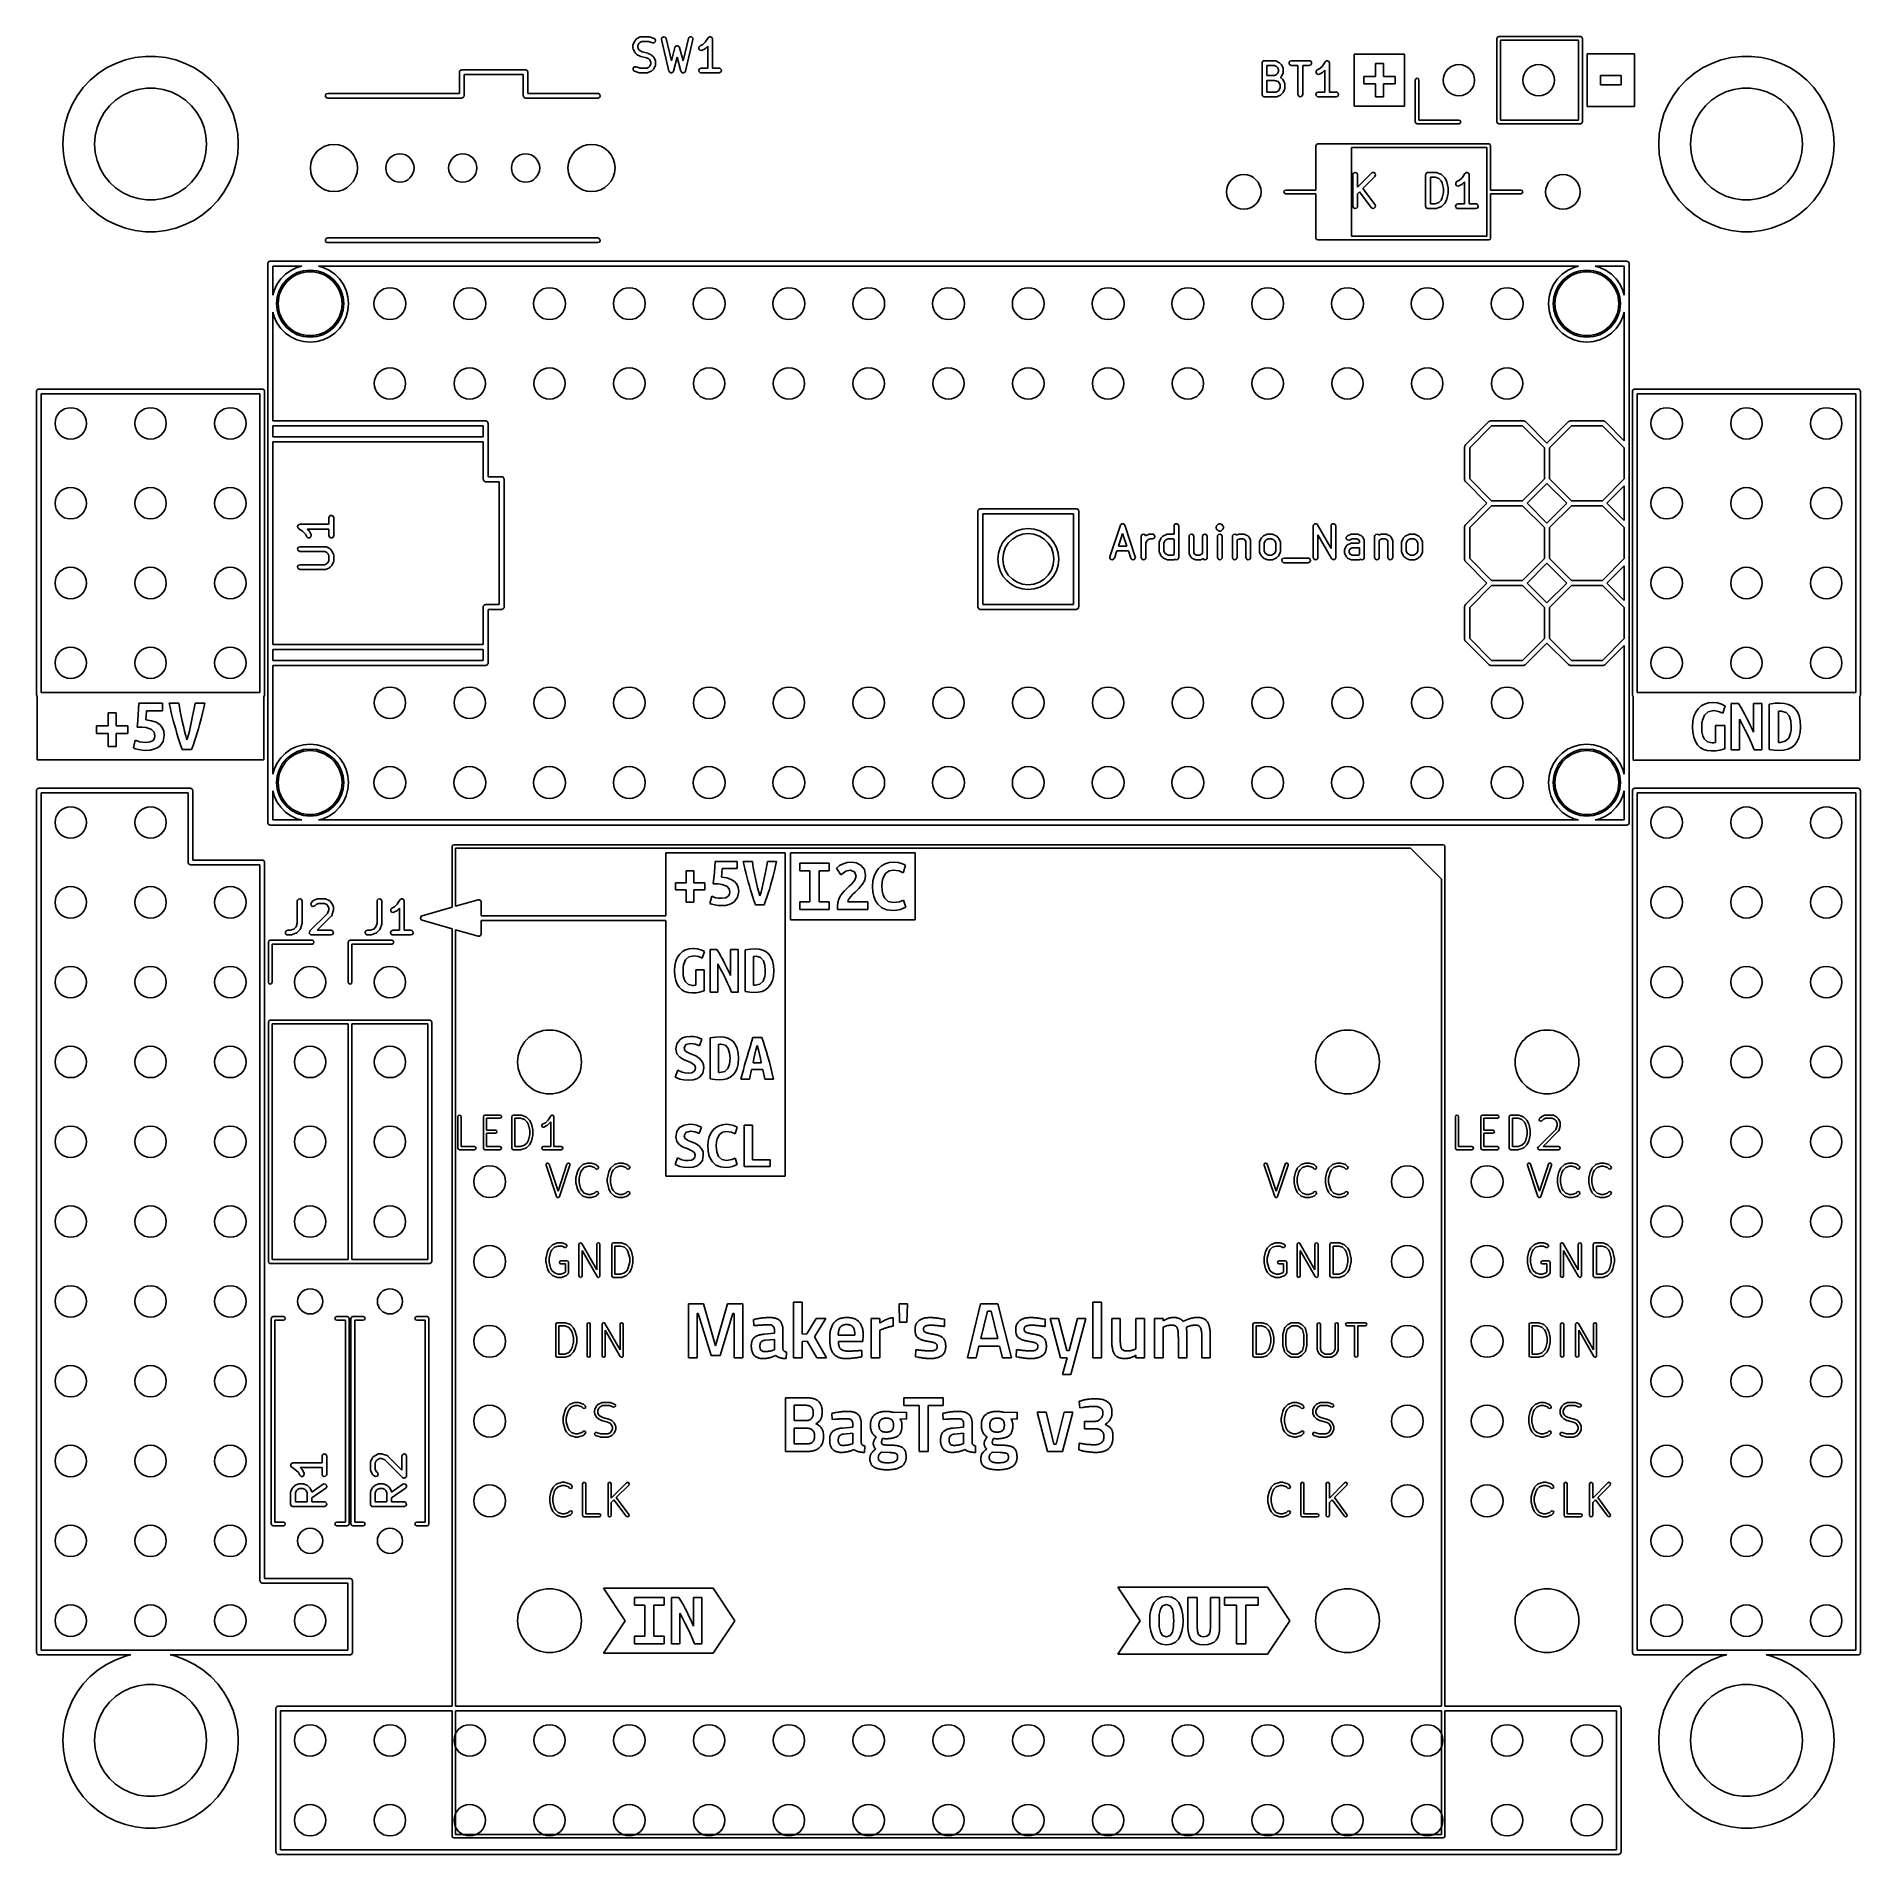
# Model space of a CAD drawing. Extents: x 51 to 109, y -109 to -51.2.
import ezdxf

# ---------------------------------------------------------------- set-up
doc = ezdxf.new("R2010")
doc.units = 0
doc.layers.add('BLACK', color=7, linetype='CONTINUOUS')

msp = doc.modelspace()

# ---------------------------------------------------------------- linework, layer by layer
at = {"layer": 'BLACK', "linetype": 'CONTINUOUS'}
for p, q in [((69.9657, -51.4613), (69.9702, -51.4356)), ((69.9657, -51.5565), (69.9657, -51.4613)), ((69.9672, -51.5607), (69.9657, -51.5565)), ((69.9662, -51.5651), (69.9672, -51.5607)), ((69.9736, -51.5901), (69.9662, -51.5651)), ((69.9702, -51.4356), (69.9731, -51.4322)), ((69.9731, -51.4322), (69.9736, -51.4278)), ((69.9736, -51.4278), (70.0212, -51.3325)), ((70.0212, -51.6853), (69.9736, -51.5901)), ((70.0212, -51.3325), (70.0346, -51.3145)), ((70.0346, -51.3145), (70.0353, -51.313)), ((70.0353, -51.313), (70.0829, -51.2654)), ((70.0829, -51.2654), (70.1012, -51.2525)), ((70.1012, -51.2525), (70.1024, -51.2514)), ((70.1024, -51.2514), (70.1976, -51.2037)), ((70.1499, -51.4105), (70.1157, -51.479)), ((70.1157, -51.479), (70.1157, -51.5388)), ((70.1157, -51.5388), (70.1499, -51.6073)), ((70.1803, -51.3801), (70.1499, -51.4105)), ((70.1499, -51.6073), (70.1803, -51.6378)), ((70.2488, -51.3458), (70.1803, -51.3801)), ((70.1803, -51.6378), (70.2573, -51.6762)), ((70.1976, -51.2037), (70.2226, -51.1963)), ((70.2226, -51.1963), (70.2269, -51.1974)), ((70.2269, -51.1974), (70.2311, -51.1958)), ((70.2311, -51.1958), (70.4692, -51.1958)), ((70.4571, -51.3458), (70.2488, -51.3458)), ((70.5884, -51.3896), (70.4571, -51.3458)), ((70.4692, -51.1958), (70.4913, -51.1997)), ((70.4913, -51.1997), (70.493, -51.1997)), ((70.493, -51.1997), (70.6358, -51.2473)), ((70.6397, -51.3882), (70.5884, -51.3896)), ((70.6358, -51.2473), (70.6587, -51.2597)), ((70.678, -51.3541), (70.6397, -51.3882)), ((70.6587, -51.2597), (70.6856, -51.3034)), ((70.6856, -51.3034), (70.678, -51.3541)), ((70.8709, -51.2622), (70.8939, -51.2163)), ((70.8725, -51.2882), (70.8709, -51.2622)), ((71.1106, -52.2882), (70.8725, -51.2882)), ((70.8939, -51.2163), (70.941, -51.1959)), ((70.941, -51.1959), (70.9902, -51.2106)), ((70.9902, -51.2106), (71.0184, -51.2534)), ((71.0184, -51.2534), (71.1876, -51.9643)), ((71.1876, -51.9643), (71.3015, -51.5372)), ((71.3015, -51.5372), (71.3125, -51.5136)), ((71.3125, -51.5136), (71.3181, -51.5096)), ((71.3181, -51.5096), (71.321, -51.5034)), ((71.321, -51.5034), (71.3386, -51.4953)), ((71.3386, -51.4953), (71.3545, -51.4841)), ((71.3545, -51.4841), (71.3613, -51.4847)), ((71.3613, -51.4847), (71.3676, -51.4818)), ((71.3676, -51.4818), (71.3863, -51.4869)), ((71.3863, -51.4869), (71.4056, -51.4885)), ((71.4056, -51.4885), (71.4105, -51.4934)), ((71.4105, -51.4934), (71.4171, -51.4951)), ((71.4171, -51.4951), (71.4282, -51.511)), ((71.4282, -51.511), (71.4419, -51.5248)), ((71.4419, -51.5248), (71.4425, -51.5316)), ((71.4425, -51.5316), (71.4465, -51.5372)), ((71.4465, -51.5372), (71.5604, -51.9643)), ((71.5604, -51.9643), (71.7296, -51.2534)), ((71.8755, -51.2882), (71.6374, -52.2882)), ((71.7296, -51.2534), (71.74, -51.2295)), ((71.74, -51.2295), (71.7811, -51.1989)), ((71.7811, -51.1989), (71.8323, -51.202)), ((71.8323, -51.202), (71.8696, -51.2372)), ((71.8696, -51.2372), (71.8755, -51.2882)), ((72.064, -51.5779), (72.0671, -51.5267)), ((72.0946, -51.6191), (72.064, -51.5779)), ((72.0671, -51.5267), (72.1024, -51.4895)), ((72.1445, -51.631), (72.0946, -51.6191)), ((72.1024, -51.4895), (72.1867, -51.4473)), ((72.1694, -51.6236), (72.1445, -51.631)), ((72.2647, -51.576), (72.1694, -51.6236)), ((72.1867, -51.4473), (72.2681, -51.3659)), ((72.2658, -51.5748), (72.2647, -51.576)), ((72.2842, -51.5619), (72.2658, -51.5748)), ((72.2681, -51.3659), (72.3592, -51.2292)), ((72.3466, -51.4995), (72.2842, -51.5619)), ((72.3466, -52.1958), (72.3466, -51.4995)), ((72.3592, -51.2292), (72.3772, -51.2104)), ((72.3772, -51.2104), (72.3813, -51.2092)), ((72.3813, -51.2092), (72.3841, -51.2059)), ((72.3841, -51.2059), (72.4056, -51.2021)), ((72.4056, -51.2021), (72.4264, -51.196)), ((72.4264, -51.196), (72.4304, -51.1977)), ((72.4304, -51.1977), (72.4346, -51.197)), ((72.4346, -51.197), (72.4535, -51.2078)), ((72.4535, -51.2078), (72.4734, -51.2166)), ((72.4734, -51.2166), (72.4753, -51.2205)), ((72.4753, -51.2205), (72.4791, -51.2226)), ((72.4791, -51.2226), (72.4865, -51.2431)), ((72.4865, -51.2431), (72.4962, -51.2626)), ((72.4962, -51.2626), (72.4951, -51.2668)), ((72.4951, -51.2668), (72.4966, -51.2708)), ((72.4966, -51.2708), (72.4966, -52.1958)), ((97.466, -51.248), (97.4836, -51.2056)), ((97.466, -53.908), (97.466, -51.248)), ((97.4836, -51.2056), (97.526, -51.188)), ((97.526, -51.188), (100.126, -51.188)), ((97.586, -51.308), (97.586, -53.848)), ((100.066, -51.308), (97.586, -51.308)), ((100.066, -53.848), (100.066, -51.308)), ((100.126, -51.188), (100.168, -51.2056)), ((100.168, -51.2056), (100.186, -51.248)), ((100.186, -51.248), (100.186, -53.908)), ((52.9415, -52.3689), (53.213, -52.1903)), ((53.213, -52.1903), (53.5034, -52.0445)), ((53.5034, -52.0445), (53.8087, -51.9334)), ((53.8087, -51.9334), (54.1248, -51.8584)), ((54.1248, -51.8584), (54.4475, -51.8207)), ((54.4475, -51.8207), (54.7725, -51.8207)), ((54.7725, -51.8207), (55.0952, -51.8584)), ((55.0952, -51.8584), (55.4113, -51.9334)), ((55.4113, -51.9334), (55.7166, -52.0445)), ((55.7166, -52.0445), (56.007, -52.1903)), ((56.007, -52.1903), (56.2785, -52.3689)), ((64.4785, -52.259), (64.4977, -52.2557)), ((64.4977, -52.2557), (64.516, -52.249)), ((64.516, -52.249), (66.548, -52.249)), ((66.548, -52.249), (66.5577, -52.2507)), ((66.5577, -52.2507), (66.561, -52.2501)), ((66.561, -52.2501), (66.5639, -52.2518)), ((66.5639, -52.2518), (66.5737, -52.2535)), ((66.5737, -52.2535), (66.5886, -52.266)), ((69.9672, -52.2382), (69.9747, -52.1875)), ((69.994, -52.2819), (69.9672, -52.2382)), ((69.9747, -52.1875), (70.0131, -52.1534)), ((70.0131, -52.1534), (70.0644, -52.152)), ((70.0224, -51.6864), (70.0212, -51.6853)), ((70.0353, -51.7048), (70.0224, -51.6864)), ((70.0829, -51.7524), (70.0353, -51.7048)), ((70.0644, -52.152), (70.1957, -52.1958)), ((70.0844, -51.7531), (70.0829, -51.7524)), ((70.1024, -51.7665), (70.0844, -51.7531)), ((70.1976, -51.8141), (70.1024, -51.7665)), ((70.1957, -52.1958), (70.4039, -52.1958)), ((70.2011, -51.8145), (70.1976, -51.8141)), ((70.213, -51.8198), (70.2011, -51.8145)), ((70.3954, -51.8654), (70.213, -51.8198)), ((70.2573, -51.6762), (70.4398, -51.7219)), ((70.4724, -51.9039), (70.3954, -51.8654)), ((70.4039, -52.1958), (70.4724, -52.1616)), ((70.4398, -51.7219), (70.4516, -51.7271)), ((70.4516, -51.7271), (70.4552, -51.7275)), ((70.4552, -51.7275), (70.5504, -51.7752)), ((70.5028, -51.9343), (70.4724, -51.9039)), ((70.4724, -52.1616), (70.5028, -52.1312)), ((70.5371, -52.0028), (70.5028, -51.9343)), ((70.5028, -52.1312), (70.5371, -52.0626)), ((70.5371, -52.0626), (70.5371, -52.0028)), ((70.5504, -51.7752), (70.5684, -51.7885)), ((70.5684, -51.7885), (70.5699, -51.7892)), ((70.5699, -51.7892), (70.6175, -51.8368)), ((70.6175, -52.2286), (70.5699, -52.2762)), ((70.6175, -51.8368), (70.6304, -51.8552)), ((70.6182, -52.2271), (70.6175, -52.2286)), ((70.6316, -52.2091), (70.6182, -52.2271)), ((70.6304, -51.8552), (70.6316, -51.8563)), ((70.6316, -51.8563), (70.6792, -51.9516)), ((70.6792, -52.1139), (70.6316, -52.2091)), ((70.6792, -51.9516), (70.6866, -51.9765)), ((70.6797, -52.1094), (70.6792, -52.1139)), ((70.6826, -52.106), (70.6797, -52.1094)), ((70.6871, -52.0803), (70.6826, -52.106)), ((70.6866, -51.9765), (70.6856, -51.9809)), ((70.6856, -51.9809), (70.6871, -51.9851)), ((70.6871, -51.9851), (70.6871, -52.0803)), ((71.374, -51.8476), (71.256, -52.2901)), ((71.492, -52.2901), (71.374, -51.8476)), ((72.062, -52.2578), (72.0877, -52.2134)), ((72.0877, -52.2134), (72.1359, -52.1958)), ((72.1359, -52.1958), (72.3466, -52.1958)), ((72.4966, -52.1958), (72.7073, -52.1958)), ((72.7073, -52.1958), (72.733, -52.2003)), ((72.733, -52.2003), (72.7723, -52.2333)), ((72.7723, -52.2333), (72.7812, -52.2838)), ((89.992, -52.0328), (89.9937, -52.0231)), ((89.992, -53.0328), (89.992, -52.0328)), ((89.9931, -52.0198), (89.9948, -52.0169)), ((89.9937, -52.0231), (89.9931, -52.0198)), ((89.9948, -52.0169), (89.9965, -52.0072)), ((89.9965, -52.0072), (90.009, -51.9922)), ((90.009, -51.9922), (90.0187, -51.9754)), ((90.0187, -51.9754), (90.0251, -51.9731)), ((90.0251, -51.9731), (90.0295, -51.9679)), ((90.0295, -51.9679), (90.0486, -51.9645)), ((90.0486, -51.9645), (90.067, -51.9578)), ((90.067, -51.9578), (90.4003, -51.9578)), ((90.3826, -52.1078), (90.142, -52.1078)), ((90.142, -52.1078), (90.142, -52.434)), ((90.4511, -52.1421), (90.3826, -52.1078)), ((90.4003, -51.9578), (90.4259, -51.9623)), ((90.4259, -51.9623), (90.4294, -51.9652)), ((90.4294, -51.9652), (90.4338, -51.9657)), ((90.4338, -51.9657), (90.5291, -52.0134)), ((90.4815, -52.1725), (90.4511, -52.1421)), ((90.5158, -52.241), (90.4815, -52.1725)), ((90.5158, -52.3008), (90.5158, -52.241)), ((90.5291, -52.0134), (90.5471, -52.0267)), ((90.5471, -52.0267), (90.5486, -52.0274)), ((90.5486, -52.0274), (90.5962, -52.075)), ((90.5962, -52.075), (90.609, -52.0934)), ((90.609, -52.0934), (90.6102, -52.0945)), ((90.6102, -52.0945), (90.6578, -52.1898)), ((90.6578, -52.1898), (90.6653, -52.2147)), ((90.6653, -52.2147), (90.6642, -52.2191)), ((90.6642, -52.2191), (90.6658, -52.2233)), ((90.6658, -52.2233), (90.6658, -52.3185)), ((90.8502, -52.0198), (90.8759, -51.9754)), ((90.8591, -52.0703), (90.8502, -52.0198)), ((90.8984, -52.1033), (90.8591, -52.0703)), ((90.8759, -51.9754), (90.9241, -51.9578)), ((90.9241, -52.1078), (90.8984, -52.1033)), ((90.9241, -51.9578), (91.4955, -51.9578)), ((91.1348, -52.1078), (90.9241, -52.1078)), ((91.1348, -53.0328), (91.1348, -52.1078)), ((91.4955, -52.1078), (91.2848, -52.1078)), ((91.2848, -52.1078), (91.2848, -53.0328)), ((91.4955, -51.9578), (91.5212, -51.9623)), ((91.5437, -52.0903), (91.4955, -52.1078)), ((91.5212, -51.9623), (91.5605, -51.9953)), ((91.5694, -52.0458), (91.5437, -52.0903)), ((91.5605, -51.9953), (91.5694, -52.0458)), ((91.7124, -52.2887), (91.7477, -52.2515)), ((91.7477, -52.2515), (91.832, -52.2093)), ((91.832, -52.2093), (91.9134, -52.1279)), ((91.9134, -52.1279), (92.0045, -51.9912)), ((92.0045, -51.9912), (92.0225, -51.9724)), ((92.0225, -51.9724), (92.0267, -51.9712)), ((92.0267, -51.9712), (92.0295, -51.9679)), ((92.0295, -51.9679), (92.0509, -51.9641)), ((92.0509, -51.9641), (92.0718, -51.958)), ((92.0718, -51.958), (92.0757, -51.9597)), ((92.0757, -51.9597), (92.08, -51.959)), ((92.08, -51.959), (92.0988, -51.9698)), ((92.0988, -51.9698), (92.1188, -51.9786)), ((92.1188, -51.9786), (92.1207, -51.9825)), ((92.1207, -51.9825), (92.1244, -51.9846)), ((92.1244, -51.9846), (92.1318, -52.0051)), ((92.1318, -52.0051), (92.1415, -52.0246)), ((92.1415, -52.0246), (92.1405, -52.0288)), ((92.1405, -52.0288), (92.142, -52.0328)), ((92.142, -52.0328), (92.142, -52.9578)), ((92.9283, -53.4102), (92.9283, -51.7458)), ((92.9283, -51.7458), (93.2259, -51.7458)), ((93.2259, -51.7458), (93.2259, -51.7458)), ((93.2259, -51.7458), (94.2261, -51.7458)), ((93.8522, -52.0434), (93.5998, -52.0434)), ((93.5998, -52.0434), (93.5998, -52.4577)), ((93.8522, -52.4577), (93.8522, -52.0434)), ((94.2261, -51.7458), (94.5237, -51.7458)), ((94.5237, -51.7458), (94.5237, -53.4102)), ((100.342, -53.4166), (100.342, -51.7394)), ((100.342, -51.7394), (100.64, -51.7394)), ((100.64, -51.7394), (101.544, -51.7394)), ((101.544, -51.7394), (101.842, -51.7394)), ((101.842, -51.7394), (101.842, -53.4166)), ((103.742, -52.3689), (104.013, -52.1903)), ((104.013, -52.1903), (104.303, -52.0445)), ((104.303, -52.0445), (104.609, -51.9334)), ((104.609, -51.9334), (104.925, -51.8584)), ((104.925, -51.8584), (105.248, -51.8207)), ((105.248, -51.8207), (105.572, -51.8207)), ((105.572, -51.8207), (105.895, -51.8584)), ((105.895, -51.8584), (106.211, -51.9334)), ((106.211, -51.9334), (106.517, -52.0445)), ((106.517, -52.0445), (106.807, -52.1903)), ((106.807, -52.1903), (107.078, -52.3689)), ((52.2756, -53.0747), (52.4697, -52.8141)), ((52.4697, -52.8141), (52.6926, -52.5777)), ((52.6926, -52.5777), (52.9415, -52.3689)), ((54.4768, -52.832), (54.2132, -52.8717)), ((54.7432, -52.832), (54.4768, -52.832)), ((55.0068, -52.8717), (54.7432, -52.832)), ((56.2785, -52.3689), (56.5274, -52.5777)), ((56.5274, -52.5777), (56.7503, -52.8141)), ((56.7503, -52.8141), (56.9444, -53.0747)), ((64.441, -52.324), (64.4427, -52.3143)), ((64.441, -52.997), (64.441, -52.324)), ((64.4421, -52.311), (64.4438, -52.3081)), ((64.4427, -52.3143), (64.4421, -52.311)), ((64.4438, -52.3081), (64.4455, -52.2983)), ((64.4455, -52.2983), (64.458, -52.2834)), ((64.458, -52.2834), (64.4678, -52.2665)), ((64.4678, -52.2665), (64.4741, -52.2642)), ((64.4741, -52.2642), (64.4785, -52.259)), ((66.473, -52.399), (64.591, -52.399)), ((64.591, -52.399), (64.591, -53.072)), ((66.473, -53.072), (66.473, -52.399)), ((66.5886, -52.266), (66.6055, -52.2758)), ((66.6055, -52.2758), (66.6078, -52.2821)), ((66.6078, -52.2821), (66.613, -52.2865)), ((66.613, -52.2865), (66.6163, -52.3057)), ((66.6163, -52.3057), (66.623, -52.324)), ((66.623, -52.324), (66.623, -52.997)), ((70.0169, -52.2944), (69.994, -52.2819)), ((70.1598, -52.342), (70.0169, -52.2944)), ((70.1614, -52.3419), (70.1598, -52.342)), ((70.1835, -52.3458), (70.1614, -52.3419)), ((70.4216, -52.3458), (70.1835, -52.3458)), ((70.4258, -52.3443), (70.4216, -52.3458)), ((70.4302, -52.3453), (70.4258, -52.3443)), ((70.4552, -52.3379), (70.4302, -52.3453)), ((70.5504, -52.2903), (70.4552, -52.3379)), ((70.5515, -52.2891), (70.5504, -52.2903)), ((70.5699, -52.2762), (70.5515, -52.2891)), ((71.1149, -52.2948), (71.1106, -52.2882)), ((71.1156, -52.3026), (71.1149, -52.2948)), ((71.1286, -52.3156), (71.1156, -52.3026)), ((71.1388, -52.331), (71.1286, -52.3156)), ((71.1463, -52.3333), (71.1388, -52.331)), ((71.1519, -52.3388), (71.1463, -52.3333)), ((71.1703, -52.3404), (71.1519, -52.3388)), ((71.188, -52.3457), (71.1703, -52.3404)), ((71.1952, -52.3426), (71.188, -52.3457)), ((71.203, -52.3432), (71.1952, -52.3426)), ((71.2181, -52.3326), (71.203, -52.3432)), ((71.235, -52.3253), (71.2181, -52.3326)), ((71.2386, -52.3183), (71.235, -52.3253)), ((71.245, -52.3138), (71.2386, -52.3183)), ((71.256, -52.2901), (71.245, -52.3138)), ((71.4965, -52.2966), (71.492, -52.2901)), ((71.4974, -52.3044), (71.4965, -52.2966)), ((71.5108, -52.3171), (71.4974, -52.3044)), ((71.5214, -52.3322), (71.5108, -52.3171)), ((71.529, -52.3342), (71.5214, -52.3322)), ((71.5347, -52.3397), (71.529, -52.3342)), ((71.5531, -52.3407), (71.5347, -52.3397)), ((71.5709, -52.3455), (71.5531, -52.3407)), ((71.5781, -52.3422), (71.5709, -52.3455)), ((71.5859, -52.3427), (71.5781, -52.3422)), ((71.6007, -52.3317), (71.5859, -52.3427)), ((71.6174, -52.3239), (71.6007, -52.3317)), ((71.6208, -52.3168), (71.6174, -52.3239)), ((71.6271, -52.3121), (71.6208, -52.3168)), ((71.6374, -52.2882), (71.6271, -52.3121)), ((72.071, -52.3083), (72.062, -52.2578)), ((72.1103, -52.3413), (72.071, -52.3083)), ((72.1359, -52.3458), (72.1103, -52.3413)), ((72.7073, -52.3458), (72.1359, -52.3458)), ((72.7555, -52.3283), (72.7073, -52.3458)), ((72.7812, -52.2838), (72.7555, -52.3283)), ((90.142, -52.434), (90.3826, -52.434)), ((90.3881, -52.584), (90.142, -52.584)), ((90.142, -52.584), (90.142, -52.9578)), ((90.3826, -52.434), (90.4511, -52.3998)), ((90.5026, -52.6222), (90.3881, -52.584)), ((90.4511, -52.3998), (90.4815, -52.3693)), ((90.4815, -52.3693), (90.5158, -52.3008)), ((90.5291, -52.6487), (90.5026, -52.6222)), ((90.5634, -52.7172), (90.5291, -52.6487)), ((90.5291, -52.8932), (90.5634, -52.8246)), ((90.5634, -52.8246), (90.5634, -52.7172)), ((90.5962, -52.4668), (90.5738, -52.4892)), ((90.5738, -52.4892), (90.5898, -52.4979)), ((90.5898, -52.4979), (90.5921, -52.5017)), ((90.5921, -52.5017), (90.5962, -52.5036)), ((90.5969, -52.4653), (90.5962, -52.4668)), ((90.5962, -52.5036), (90.6438, -52.5512)), ((90.6102, -52.4473), (90.5969, -52.4653)), ((90.6578, -52.3521), (90.6102, -52.4473)), ((90.6438, -52.5512), (90.6567, -52.5696)), ((90.6567, -52.5696), (90.6578, -52.5707)), ((90.6584, -52.3476), (90.6578, -52.3521)), ((90.6578, -52.5707), (90.7055, -52.6659)), ((90.6612, -52.3442), (90.6584, -52.3476)), ((90.6658, -52.3185), (90.6612, -52.3442)), ((90.7055, -52.6659), (90.7129, -52.6909)), ((90.7129, -52.6909), (90.7118, -52.6953)), ((90.7118, -52.6953), (90.7134, -52.6995)), ((90.7134, -52.6995), (90.7134, -52.8423)), ((91.7094, -52.3399), (91.7124, -52.2887)), ((91.7399, -52.3811), (91.7094, -52.3399)), ((91.7898, -52.393), (91.7399, -52.3811)), ((91.8148, -52.3856), (91.7898, -52.393)), ((91.91, -52.338), (91.8148, -52.3856)), ((91.9111, -52.3368), (91.91, -52.338)), ((91.9295, -52.3239), (91.9111, -52.3368)), ((91.992, -52.2615), (91.9295, -52.3239)), ((91.992, -52.9578), (91.992, -52.2615)), ((93.5998, -52.4577), (93.2259, -52.4577)), ((93.2259, -52.4577), (93.2259, -52.6983)), ((93.2259, -52.6983), (93.5998, -52.6983)), ((93.5998, -52.6983), (93.5998, -53.1126)), ((94.2261, -52.4577), (93.8522, -52.4577)), ((93.8522, -53.1126), (93.8522, -52.6983)), ((93.8522, -52.6983), (94.2261, -52.6983)), ((94.2261, -52.6983), (94.2261, -52.4577)), ((94.866, -52.578), (94.8836, -52.5356)), ((94.866, -53.908), (94.866, -52.578)), ((94.8836, -52.5356), (94.926, -52.518)), ((94.926, -52.518), (94.9684, -52.5356)), ((94.9684, -52.5356), (94.986, -52.578)), ((94.986, -52.578), (94.986, -53.848)), ((101.418, -52.4339), (100.766, -52.4339)), ((100.766, -52.4339), (100.766, -52.7221)), ((100.766, -52.7221), (101.418, -52.7221)), ((101.418, -52.7221), (101.418, -52.4339)), ((103.076, -53.0747), (103.27, -52.8141)), ((103.27, -52.8141), (103.493, -52.5777)), ((103.493, -52.5777), (103.742, -52.3689)), ((105.277, -52.832), (105.013, -52.8717)), ((105.543, -52.832), (105.277, -52.832)), ((105.807, -52.8717), (105.543, -52.832)), ((107.078, -52.3689), (107.327, -52.5777)), ((107.327, -52.5777), (107.55, -52.8141)), ((107.55, -52.8141), (107.744, -53.0747)), ((51.9845, -53.6544), (52.1132, -53.3561)), ((52.1132, -53.3561), (52.2756, -53.0747)), ((53.303, -53.3973), (53.1368, -53.6056)), ((53.4983, -53.216), (53.303, -53.3973)), ((53.7185, -53.0659), (53.4983, -53.216)), ((53.9586, -52.9503), (53.7185, -53.0659)), ((54.2132, -52.8717), (53.9586, -52.9503)), ((55.2614, -52.9503), (55.0068, -52.8717)), ((55.5015, -53.0659), (55.2614, -52.9503)), ((55.7217, -53.216), (55.5015, -53.0659)), ((55.917, -53.3973), (55.7217, -53.216)), ((56.0832, -53.6056), (55.917, -53.3973)), ((56.9444, -53.0747), (57.1068, -53.3561)), ((57.1068, -53.3561), (57.2355, -53.6544)), ((60.1741, -53.059), (60.1998, -53.0145)), ((60.183, -53.1095), (60.1741, -53.059)), ((60.2223, -53.1425), (60.183, -53.1095)), ((60.1998, -53.0145), (60.248, -52.997)), ((60.248, -53.147), (60.2223, -53.1425)), ((60.248, -52.997), (64.441, -52.997)), ((64.516, -53.147), (60.248, -53.147)), ((64.5343, -53.1403), (64.516, -53.147)), ((64.5535, -53.137), (64.5343, -53.1403)), ((64.5579, -53.1318), (64.5535, -53.137)), ((64.5642, -53.1295), (64.5579, -53.1318)), ((64.574, -53.1126), (64.5642, -53.1295)), ((64.5865, -53.0977), (64.574, -53.1126)), ((64.5882, -53.0879), (64.5865, -53.0977)), ((64.5899, -53.085), (64.5882, -53.0879)), ((64.591, -53.072), (64.5893, -53.0817)), ((64.5893, -53.0817), (64.5899, -53.085)), ((66.4797, -53.0903), (66.473, -53.072)), ((66.483, -53.1095), (66.4797, -53.0903)), ((66.4882, -53.1138), (66.483, -53.1095)), ((66.4905, -53.1202), (66.4882, -53.1138)), ((66.5074, -53.13), (66.4905, -53.1202)), ((66.5223, -53.1425), (66.5074, -53.13)), ((66.5321, -53.1442), (66.5223, -53.1425)), ((66.535, -53.1459), (66.5321, -53.1442)), ((66.5383, -53.1453), (66.535, -53.1459)), ((66.548, -53.147), (66.5383, -53.1453)), ((68.848, -53.147), (66.548, -53.147)), ((66.623, -52.997), (68.848, -52.997)), ((68.848, -52.997), (68.8737, -53.0015)), ((68.8962, -53.1295), (68.848, -53.147)), ((68.8737, -53.0015), (68.913, -53.0345)), ((68.9219, -53.085), (68.8962, -53.1295)), ((68.913, -53.0345), (68.9219, -53.085)), ((89.9986, -53.0511), (89.992, -53.0328)), ((90.002, -53.0703), (89.9986, -53.0511)), ((90.0072, -53.0747), (90.002, -53.0703)), ((90.0095, -53.081), (90.0072, -53.0747)), ((90.0264, -53.0908), (90.0095, -53.081)), ((90.0413, -53.1033), (90.0264, -53.0908)), ((90.051, -53.105), (90.0413, -53.1033)), ((90.0539, -53.1067), (90.051, -53.105)), ((90.0572, -53.1061), (90.0539, -53.1067)), ((90.067, -53.1078), (90.0572, -53.1061)), ((90.4479, -53.1078), (90.067, -53.1078)), ((90.142, -52.9578), (90.4302, -52.9578)), ((90.4302, -52.9578), (90.4987, -52.9236)), ((90.4521, -53.1063), (90.4479, -53.1078)), ((90.4565, -53.1073), (90.4521, -53.1063)), ((90.4814, -53.0999), (90.4565, -53.1073)), ((90.5767, -53.0523), (90.4814, -53.0999)), ((90.4987, -52.9236), (90.5291, -52.8932)), ((90.5778, -53.0511), (90.5767, -53.0523)), ((90.5962, -53.0382), (90.5778, -53.0511)), ((90.6438, -52.9906), (90.5962, -53.0382)), ((90.6445, -52.9891), (90.6438, -52.9906)), ((90.6578, -52.9711), (90.6445, -52.9891)), ((90.7055, -52.8759), (90.6578, -52.9711)), ((90.706, -52.8714), (90.7055, -52.8759)), ((90.7089, -52.868), (90.706, -52.8714)), ((90.7134, -52.8423), (90.7089, -52.868)), ((91.1524, -53.081), (91.1348, -53.0328)), ((91.1968, -53.1067), (91.1524, -53.081)), ((91.2473, -53.0978), (91.1968, -53.1067)), ((91.2803, -53.0585), (91.2473, -53.0978)), ((91.2848, -53.0328), (91.2803, -53.0585)), ((91.7074, -53.0198), (91.733, -52.9754)), ((91.7163, -53.0703), (91.7074, -53.0198)), ((91.7556, -53.1033), (91.7163, -53.0703)), ((91.733, -52.9754), (91.7812, -52.9578)), ((91.7812, -53.1078), (91.7556, -53.1033)), ((91.7812, -52.9578), (91.992, -52.9578)), ((92.3527, -53.1078), (91.7812, -53.1078)), ((92.142, -52.9578), (92.3527, -52.9578)), ((92.3527, -52.9578), (92.3783, -52.9623)), ((92.4009, -53.0903), (92.3527, -53.1078)), ((92.3783, -52.9623), (92.4176, -52.9953)), ((92.4265, -53.0458), (92.4009, -53.0903)), ((92.4176, -52.9953), (92.4265, -53.0458)), ((93.2259, -53.4102), (92.9283, -53.4102)), ((93.8522, -53.4102), (93.2259, -53.4102)), ((93.5998, -53.1126), (93.8522, -53.1126)), ((94.2261, -53.4102), (93.8522, -53.4102)), ((94.5237, -53.4102), (94.2261, -53.4102)), ((100.64, -53.4166), (100.342, -53.4166)), ((101.418, -53.4166), (100.64, -53.4166)), ((101.544, -53.4166), (101.418, -53.4166)), ((101.842, -53.4166), (101.544, -53.4166)), ((102.784, -53.6544), (102.913, -53.3561)), ((102.913, -53.3561), (103.076, -53.0747)), ((104.103, -53.3973), (103.937, -53.6056)), ((104.298, -53.216), (104.103, -53.3973)), ((104.519, -53.0659), (104.298, -53.216)), ((104.759, -52.9503), (104.519, -53.0659)), ((105.013, -52.8717), (104.759, -52.9503)), ((106.061, -52.9503), (105.807, -52.8717)), ((106.301, -53.0659), (106.061, -52.9503)), ((106.522, -53.216), (106.301, -53.0659)), ((106.717, -53.3973), (106.522, -53.216)), ((106.883, -53.6056), (106.717, -53.3973)), ((107.744, -53.0747), (107.907, -53.3561)), ((107.907, -53.3561), (108.036, -53.6544)), ((51.8349, -54.2856), (51.8913, -53.9657)), ((51.8913, -53.9657), (51.9845, -53.6544)), ((53.0036, -53.8364), (52.9062, -54.0845)), ((53.1368, -53.6056), (53.0036, -53.8364)), ((56.2164, -53.8364), (56.0832, -53.6056)), ((56.3138, -54.0845), (56.2164, -53.8364)), ((57.2355, -53.6544), (57.3287, -53.9657)), ((57.3287, -53.9657), (57.3851, -54.2856)), ((94.8836, -53.9504), (94.866, -53.908)), ((94.926, -53.968), (94.8836, -53.9504)), ((96.256, -53.968), (94.926, -53.968)), ((94.986, -53.848), (96.256, -53.848)), ((96.256, -53.848), (96.2984, -53.8656)), ((96.2984, -53.9504), (96.256, -53.968)), ((96.2984, -53.8656), (96.316, -53.908)), ((96.316, -53.908), (96.2984, -53.9504)), ((97.4836, -53.9504), (97.466, -53.908)), ((97.526, -53.968), (97.4836, -53.9504)), ((100.126, -53.968), (97.526, -53.968)), ((97.586, -53.848), (100.066, -53.848)), ((100.168, -53.9504), (100.126, -53.968)), ((100.186, -53.908), (100.168, -53.9504)), ((102.635, -54.2856), (102.691, -53.9657)), ((102.691, -53.9657), (102.784, -53.6544)), ((103.804, -53.8364), (103.706, -54.0845)), ((103.937, -53.6056), (103.804, -53.8364)), ((107.016, -53.8364), (106.883, -53.6056)), ((107.114, -54.0845), (107.016, -53.8364)), ((108.036, -53.6544), (108.129, -53.9657)), ((108.129, -53.9657), (108.185, -54.2856)), ((51.816, -54.61), (51.8349, -54.2856)), ((52.8469, -54.3443), (52.827, -54.61)), ((52.9062, -54.0845), (52.8469, -54.3443)), ((56.3731, -54.3443), (56.3138, -54.0845)), ((56.393, -54.61), (56.3731, -54.3443)), ((57.3851, -54.2856), (57.404, -54.61)), ((102.616, -54.61), (102.635, -54.2856)), ((103.647, -54.3443), (103.627, -54.61)), ((103.706, -54.0845), (103.647, -54.3443)), ((107.173, -54.3443), (107.114, -54.0845)), ((107.193, -54.61), (107.173, -54.3443)), ((108.185, -54.2856), (108.204, -54.61)), ((51.8349, -54.9344), (51.816, -54.61)), ((51.8913, -55.2543), (51.8349, -54.9344)), ((52.827, -54.61), (52.8469, -54.8757)), ((52.8469, -54.8757), (52.9062, -55.1355)), ((52.9062, -55.1355), (53.0036, -55.3836)), ((56.2164, -55.3836), (56.3138, -55.1355)), ((56.3138, -55.1355), (56.3731, -54.8757)), ((56.3731, -54.8757), (56.393, -54.61)), ((57.3851, -54.9344), (57.3287, -55.2543)), ((57.404, -54.61), (57.3851, -54.9344)), ((91.708, -54.664), (91.7256, -54.6216)), ((91.708, -56.074), (91.708, -54.664)), ((91.7256, -54.6216), (91.768, -54.604)), ((91.768, -54.604), (97.208, -54.604)), ((92.8362, -54.724), (92.8362, -57.544)), ((97.148, -54.724), (92.8362, -54.724)), ((97.148, -57.544), (97.148, -54.724)), ((97.208, -54.604), (97.2504, -54.6216)), ((97.2504, -54.6216), (97.268, -54.664)), ((97.268, -54.664), (97.268, -56.074)), ((102.635, -54.9344), (102.616, -54.61)), ((102.691, -55.2543), (102.635, -54.9344)), ((103.627, -54.61), (103.647, -54.8757)), ((103.647, -54.8757), (103.706, -55.1355)), ((103.706, -55.1355), (103.804, -55.3836)), ((107.016, -55.3836), (107.114, -55.1355)), ((107.114, -55.1355), (107.173, -54.8757)), ((107.173, -54.8757), (107.193, -54.61)), ((108.185, -54.9344), (108.129, -55.2543)), ((108.204, -54.61), (108.185, -54.9344)), ((51.9845, -55.5656), (51.8913, -55.2543)), ((52.1132, -55.8639), (51.9845, -55.5656)), ((53.0036, -55.3836), (53.1368, -55.6144)), ((53.1368, -55.6144), (53.303, -55.8227)), ((55.917, -55.8227), (56.0832, -55.6144)), ((56.0832, -55.6144), (56.2164, -55.3836)), ((57.2355, -55.5656), (57.1068, -55.8639)), ((57.3287, -55.2543), (57.2355, -55.5656)), ((92.8811, -55.5888), (92.8856, -55.5632)), ((92.8811, -56.5888), (92.8811, -55.5888)), ((92.8856, -55.5632), (92.9186, -55.5239)), ((92.9186, -55.5239), (92.9691, -55.515)), ((92.9691, -55.515), (93.0135, -55.5406)), ((93.0135, -55.5406), (93.0311, -55.5888)), ((93.0311, -55.9792), (93.4745, -55.5358)), ((93.0311, -55.5888), (93.0311, -55.9792)), ((93.5806, -55.6419), (93.198, -56.0244)), ((93.4745, -55.5358), (93.4958, -55.5208)), ((93.4958, -55.5208), (93.5469, -55.5164)), ((93.5469, -55.5164), (93.589, -55.5458)), ((93.6022, -55.5954), (93.5806, -55.6419)), ((93.589, -55.5458), (93.6022, -55.5954)), ((95.1989, -55.5888), (95.2006, -55.5791)), ((95.1989, -56.5888), (95.1989, -55.5888)), ((95.2, -55.5758), (95.2017, -55.5729)), ((95.2006, -55.5791), (95.2, -55.5758)), ((95.2017, -55.5729), (95.2034, -55.5632)), ((95.2034, -55.5632), (95.216, -55.5482)), ((95.216, -55.5482), (95.2257, -55.5314)), ((95.2257, -55.5314), (95.2321, -55.5291)), ((95.2321, -55.5291), (95.2364, -55.5239)), ((95.2364, -55.5239), (95.2556, -55.5205)), ((95.2556, -55.5205), (95.2739, -55.5138)), ((95.2739, -55.5138), (95.512, -55.5138)), ((95.4998, -55.6638), (95.3489, -55.6638)), ((95.3489, -55.6638), (95.3489, -56.5138)), ((95.6143, -55.702), (95.4998, -55.6638)), ((95.512, -55.5138), (95.5341, -55.5177)), ((95.5341, -55.5177), (95.5357, -55.5177)), ((95.5357, -55.5177), (95.6786, -55.5653)), ((95.6885, -55.7761), (95.6143, -55.702)), ((95.6786, -55.5653), (95.7015, -55.5777)), ((95.7015, -55.5777), (95.7038, -55.5815)), ((95.7038, -55.5815), (95.7079, -55.5834)), ((95.7079, -55.5834), (95.8031, -55.6786)), ((95.8031, -55.6786), (95.816, -55.697)), ((95.816, -55.697), (95.8172, -55.6981)), ((95.8172, -55.6981), (95.8648, -55.7934)), ((96.2771, -55.7653), (96.3585, -55.6839)), ((96.3585, -55.6839), (96.4496, -55.5472)), ((96.4496, -55.5472), (96.4676, -55.5284)), ((96.4676, -55.5284), (96.4717, -55.5272)), ((96.4717, -55.5272), (96.4745, -55.5239)), ((96.4745, -55.5239), (96.4959, -55.5201)), ((96.4959, -55.5201), (96.5168, -55.514)), ((96.5168, -55.514), (96.5208, -55.5157)), ((96.5208, -55.5157), (96.525, -55.515)), ((96.525, -55.515), (96.5439, -55.5258)), ((96.5439, -55.5258), (96.5638, -55.5346)), ((96.5638, -55.5346), (96.5657, -55.5385)), ((96.5657, -55.5385), (96.5695, -55.5406)), ((96.5695, -55.5406), (96.5769, -55.5611)), ((96.5769, -55.5611), (96.5865, -55.5806)), ((96.5865, -55.5806), (96.5855, -55.5848)), ((96.5855, -55.5848), (96.587, -55.5888)), ((96.587, -55.5888), (96.587, -56.5138)), ((102.784, -55.5656), (102.691, -55.2543)), ((102.913, -55.8639), (102.784, -55.5656)), ((103.804, -55.3836), (103.937, -55.6144)), ((103.937, -55.6144), (104.103, -55.8227)), ((106.717, -55.8227), (106.883, -55.6144)), ((106.883, -55.6144), (107.016, -55.3836)), ((108.036, -55.5656), (107.907, -55.8639)), ((108.129, -55.2543), (108.036, -55.5656)), ((52.2756, -56.1453), (52.1132, -55.8639)), ((52.4697, -56.4059), (52.2756, -56.1453)), ((53.303, -55.8227), (53.4983, -56.004)), ((53.4983, -56.004), (53.7185, -56.1541)), ((53.7185, -56.1541), (53.9586, -56.2697)), ((53.9586, -56.2697), (54.2132, -56.3483)), ((55.0068, -56.3483), (55.2614, -56.2697)), ((55.2614, -56.2697), (55.5015, -56.1541)), ((55.5015, -56.1541), (55.7217, -56.004)), ((55.7217, -56.004), (55.917, -55.8227)), ((56.9444, -56.1453), (56.7503, -56.4059)), ((57.1068, -55.8639), (56.9444, -56.1453)), ((90.688, -56.134), (90.7056, -56.0916)), ((90.7056, -56.1764), (90.688, -56.134)), ((90.7056, -56.0916), (90.748, -56.074)), ((90.748, -56.194), (90.7056, -56.1764)), ((90.748, -56.074), (91.708, -56.074)), ((91.708, -56.194), (90.748, -56.194)), ((91.708, -57.604), (91.708, -56.194)), ((93.0908, -56.1316), (93.0311, -56.1913)), ((93.0311, -56.1913), (93.0311, -56.5888)), ((93.4675, -56.6338), (93.0908, -56.1316)), ((93.198, -56.0244), (93.5875, -56.5438)), ((95.7269, -55.8531), (95.6885, -55.7761)), ((95.7703, -56.0266), (95.7269, -55.8531)), ((95.7269, -56.3245), (95.7703, -56.151)), ((95.7703, -56.151), (95.7703, -56.0266)), ((95.8648, -55.7934), (95.8685, -55.8058)), ((95.8685, -55.8058), (95.8705, -55.8087)), ((95.8705, -55.8087), (95.9181, -55.9992)), ((95.9181, -56.1784), (95.8705, -56.3689)), ((95.9203, -56.1602), (95.9177, -56.175)), ((95.9177, -56.175), (95.9181, -56.1784)), ((95.9181, -55.9992), (95.9191, -56.0141)), ((95.9191, -56.0141), (95.9203, -56.0174)), ((95.9203, -56.0174), (95.9203, -56.1602)), ((96.1544, -55.8959), (96.1575, -55.8447)), ((96.185, -55.9371), (96.1544, -55.8959)), ((96.1575, -55.8447), (96.1927, -55.8075)), ((96.2349, -55.949), (96.185, -55.9371)), ((96.1927, -55.8075), (96.2771, -55.7653)), ((96.2598, -55.9416), (96.2349, -55.949)), ((96.3551, -55.894), (96.2598, -55.9416)), ((96.3562, -55.8928), (96.3551, -55.894)), ((96.3746, -55.8799), (96.3562, -55.8928)), ((96.437, -55.8175), (96.3746, -55.8799)), ((96.437, -56.5138), (96.437, -55.8175)), ((97.268, -56.074), (98.228, -56.074)), ((98.228, -56.194), (97.268, -56.194)), ((97.268, -56.194), (97.268, -57.604)), ((98.228, -56.074), (98.2704, -56.0916)), ((98.2704, -56.1764), (98.228, -56.194)), ((98.2704, -56.0916), (98.288, -56.134)), ((98.288, -56.134), (98.2704, -56.1764)), ((103.076, -56.1453), (102.913, -55.8639)), ((103.27, -56.4059), (103.076, -56.1453)), ((104.103, -55.8227), (104.298, -56.004)), ((104.298, -56.004), (104.519, -56.1541)), ((104.519, -56.1541), (104.759, -56.2697)), ((104.759, -56.2697), (105.013, -56.3483)), ((105.807, -56.3483), (106.061, -56.2697)), ((106.061, -56.2697), (106.301, -56.1541)), ((106.301, -56.1541), (106.522, -56.004)), ((106.522, -56.004), (106.717, -55.8227)), ((107.744, -56.1453), (107.55, -56.4059)), ((107.907, -55.8639), (107.744, -56.1453)), ((52.6926, -56.6423), (52.4697, -56.4059)), ((52.9415, -56.8511), (52.6926, -56.6423)), ((53.213, -57.0297), (52.9415, -56.8511)), ((54.2132, -56.3483), (54.4768, -56.388)), ((54.4768, -56.388), (54.7432, -56.388)), ((54.7432, -56.388), (55.0068, -56.3483)), ((56.2785, -56.8511), (56.007, -57.0297)), ((56.5274, -56.6423), (56.2785, -56.8511)), ((56.7503, -56.4059), (56.5274, -56.6423)), ((92.8986, -56.637), (92.8811, -56.5888)), ((92.9431, -56.6627), (92.8986, -56.637)), ((92.9936, -56.6538), (92.9431, -56.6627)), ((93.0266, -56.6145), (92.9936, -56.6538)), ((93.0311, -56.5888), (93.0266, -56.6145)), ((93.5105, -56.6619), (93.4675, -56.6338)), ((93.5614, -56.6557), (93.5105, -56.6619)), ((93.5965, -56.6183), (93.5614, -56.6557)), ((93.5875, -56.5438), (93.5993, -56.5671)), ((93.5993, -56.5671), (93.5965, -56.6183)), ((95.2056, -56.6071), (95.1989, -56.5888)), ((95.209, -56.6263), (95.2056, -56.6071)), ((95.2141, -56.6307), (95.209, -56.6263)), ((95.2165, -56.637), (95.2141, -56.6307)), ((95.2333, -56.6468), (95.2165, -56.637)), ((95.2483, -56.6593), (95.2333, -56.6468)), ((95.258, -56.661), (95.2483, -56.6593)), ((95.2609, -56.6627), (95.258, -56.661)), ((95.2642, -56.6621), (95.2609, -56.6627)), ((95.2739, -56.6638), (95.2642, -56.6621)), ((95.512, -56.6638), (95.2739, -56.6638)), ((95.3489, -56.5138), (95.4998, -56.5138)), ((95.4998, -56.5138), (95.6143, -56.4756)), ((95.5135, -56.6633), (95.512, -56.6638)), ((95.5357, -56.66), (95.5135, -56.6633)), ((95.6786, -56.6124), (95.5357, -56.66)), ((95.6143, -56.4756), (95.6885, -56.4015)), ((95.6821, -56.6096), (95.6786, -56.6124)), ((95.6866, -56.6092), (95.6821, -56.6096)), ((95.7079, -56.5942), (95.6866, -56.6092)), ((95.6885, -56.4015), (95.7269, -56.3245)), ((95.8031, -56.499), (95.7079, -56.5942)), ((95.8038, -56.4975), (95.8031, -56.499)), ((95.8172, -56.4795), (95.8038, -56.4975)), ((95.8648, -56.3843), (95.8172, -56.4795)), ((95.8652, -56.3807), (95.8648, -56.3843)), ((95.8705, -56.3689), (95.8652, -56.3807)), ((96.1524, -56.5758), (96.1781, -56.5314)), ((96.1613, -56.6263), (96.1524, -56.5758)), ((96.2006, -56.6593), (96.1613, -56.6263)), ((96.1781, -56.5314), (96.2263, -56.5138)), ((96.2263, -56.6638), (96.2006, -56.6593)), ((96.2263, -56.5138), (96.437, -56.5138)), ((96.7977, -56.6638), (96.2263, -56.6638)), ((96.587, -56.5138), (96.7977, -56.5138)), ((96.7977, -56.5138), (96.8234, -56.5183)), ((96.8459, -56.6463), (96.7977, -56.6638)), ((96.8234, -56.5183), (96.8627, -56.5513)), ((96.8716, -56.6018), (96.8459, -56.6463)), ((96.8627, -56.5513), (96.8716, -56.6018)), ((103.493, -56.6423), (103.27, -56.4059)), ((103.742, -56.8511), (103.493, -56.6423)), ((104.013, -57.0297), (103.742, -56.8511)), ((105.013, -56.3483), (105.277, -56.388)), ((105.277, -56.388), (105.543, -56.388)), ((105.543, -56.388), (105.807, -56.3483)), ((107.078, -56.8511), (106.807, -57.0297)), ((107.327, -56.6423), (107.078, -56.8511)), ((107.55, -56.4059), (107.327, -56.6423)), ((53.5034, -57.1755), (53.213, -57.0297)), ((53.8087, -57.2866), (53.5034, -57.1755)), ((54.1248, -57.3616), (53.8087, -57.2866)), ((54.4475, -57.3993), (54.1248, -57.3616)), ((54.7725, -57.3993), (54.4475, -57.3993)), ((55.0952, -57.3616), (54.7725, -57.3993)), ((55.4113, -57.2866), (55.0952, -57.3616)), ((55.7166, -57.1755), (55.4113, -57.2866)), ((56.007, -57.0297), (55.7166, -57.1755)), ((104.303, -57.1755), (104.013, -57.0297)), ((104.609, -57.2866), (104.303, -57.1755)), ((104.925, -57.3616), (104.609, -57.2866)), ((105.248, -57.3993), (104.925, -57.3616)), ((105.572, -57.3993), (105.248, -57.3993)), ((105.895, -57.3616), (105.572, -57.3993)), ((106.211, -57.2866), (105.895, -57.3616)), ((106.517, -57.1755), (106.211, -57.2866)), ((106.807, -57.0297), (106.517, -57.1755)), ((60.1741, -57.659), (60.1998, -57.6145)), ((60.183, -57.7095), (60.1741, -57.659)), ((60.2223, -57.7425), (60.183, -57.7095)), ((60.1998, -57.6145), (60.248, -57.597)), ((60.248, -57.747), (60.2223, -57.7425)), ((60.248, -57.597), (68.848, -57.597)), ((68.848, -57.747), (60.248, -57.747)), ((68.848, -57.597), (68.8737, -57.6015)), ((68.8962, -57.7295), (68.848, -57.747)), ((68.8737, -57.6015), (68.913, -57.6345)), ((68.9219, -57.685), (68.8962, -57.7295)), ((68.913, -57.6345), (68.9219, -57.685)), ((91.7256, -57.6464), (91.708, -57.604)), ((91.768, -57.664), (91.7256, -57.6464)), ((97.208, -57.664), (91.768, -57.664)), ((92.8362, -57.544), (97.148, -57.544)), ((97.2504, -57.6464), (97.208, -57.664)), ((97.268, -57.604), (97.2504, -57.6464)), ((58.34, -58.42), (58.3418, -58.4096)), ((58.34, -63.5), (58.34, -58.42)), ((58.3412, -58.4061), (58.343, -58.403)), ((58.3418, -58.4096), (58.3412, -58.4061)), ((58.343, -58.403), (58.3448, -58.3926)), ((58.3448, -58.3926), (58.3582, -58.3767)), ((58.3582, -58.3767), (58.3686, -58.3587)), ((58.3686, -58.3587), (58.3754, -58.3562)), ((58.3754, -58.3562), (58.38, -58.3507)), ((58.38, -58.3507), (58.4005, -58.3471)), ((58.4005, -58.3471), (58.42, -58.34)), ((58.42, -58.34), (101.6, -58.34)), ((58.5, -58.5), (58.5, -59.4238)), ((59.4238, -58.5), (58.5, -58.5)), ((58.9039, -58.7531), (59.0785, -58.6309)), ((59.0785, -58.6309), (59.2717, -58.5408)), ((59.2717, -58.5408), (59.4238, -58.5)), ((59.4816, -58.6424), (59.2812, -58.7032)), ((59.69, -58.6219), (59.4816, -58.6424)), ((59.8984, -58.6424), (59.69, -58.6219)), ((60.0988, -58.7032), (59.8984, -58.6424)), ((59.9562, -58.5), (60.1083, -58.5408)), ((100.064, -58.5), (59.9562, -58.5)), ((60.1083, -58.5408), (60.3015, -58.6309)), ((60.3015, -58.6309), (60.4761, -58.7531)), ((99.5439, -58.7531), (99.7185, -58.6309)), ((99.7185, -58.6309), (99.9117, -58.5408)), ((99.9117, -58.5408), (100.064, -58.5)), ((100.122, -58.6424), (99.9212, -58.7032)), ((100.33, -58.6219), (100.122, -58.6424)), ((100.538, -58.6424), (100.33, -58.6219)), ((100.739, -58.7032), (100.538, -58.6424)), ((100.596, -58.5), (100.748, -58.5408)), ((101.52, -58.5), (100.596, -58.5)), ((100.748, -58.5408), (100.941, -58.6309)), ((100.941, -58.6309), (101.116, -58.7531)), ((101.52, -59.4238), (101.52, -58.5)), ((101.6, -58.34), (101.61, -58.3418)), ((101.61, -58.3418), (101.614, -58.3412)), ((101.614, -58.3412), (101.617, -58.343)), ((101.617, -58.343), (101.627, -58.3448)), ((101.627, -58.3448), (101.643, -58.3582)), ((101.643, -58.3582), (101.661, -58.3686)), ((101.661, -58.3686), (101.664, -58.3754)), ((101.664, -58.3754), (101.669, -58.38)), ((101.669, -58.38), (101.673, -58.4005)), ((101.673, -58.4005), (101.68, -58.42)), ((101.68, -58.42), (101.68, -76.2)), ((58.5408, -59.2717), (58.6309, -59.0785)), ((58.6309, -59.0785), (58.7531, -58.9039)), ((58.8019, -59.0966), (58.7032, -59.2812)), ((58.7531, -58.9039), (58.9039, -58.7531)), ((58.9347, -58.9347), (58.8019, -59.0966)), ((59.0966, -58.8019), (58.9347, -58.9347)), ((59.2812, -58.7032), (59.0966, -58.8019)), ((60.2834, -58.8019), (60.0988, -58.7032)), ((60.4453, -58.9347), (60.2834, -58.8019)), ((60.5781, -59.0966), (60.4453, -58.9347)), ((60.4761, -58.7531), (60.6269, -58.9039)), ((60.6768, -59.2812), (60.5781, -59.0966)), ((60.6269, -58.9039), (60.7491, -59.0785)), ((60.7491, -59.0785), (60.8392, -59.2717)), ((99.1808, -59.2717), (99.2709, -59.0785)), ((99.2709, -59.0785), (99.3931, -58.9039)), ((99.4419, -59.0966), (99.3432, -59.2812)), ((99.3931, -58.9039), (99.5439, -58.7531)), ((99.5747, -58.9347), (99.4419, -59.0966)), ((99.7366, -58.8019), (99.5747, -58.9347)), ((99.9212, -58.7032), (99.7366, -58.8019)), ((100.923, -58.8019), (100.739, -58.7032)), ((101.085, -58.9347), (100.923, -58.8019)), ((101.218, -59.0966), (101.085, -58.9347)), ((101.116, -58.7531), (101.267, -58.9039)), ((101.317, -59.2812), (101.218, -59.0966)), ((101.267, -58.9039), (101.389, -59.0785)), ((101.389, -59.0785), (101.479, -59.2717)), ((58.5, -59.4238), (58.5408, -59.2717)), ((58.6424, -59.4816), (58.6219, -59.69)), ((58.6219, -59.69), (58.6424, -59.8984)), ((58.7032, -59.2812), (58.6424, -59.4816)), ((60.7376, -59.4816), (60.6768, -59.2812)), ((60.7581, -59.69), (60.7376, -59.4816)), ((60.7376, -59.8984), (60.7581, -59.69)), ((60.8392, -59.2717), (60.8944, -59.4776)), ((60.8944, -59.4776), (60.913, -59.69)), ((60.913, -59.69), (60.8944, -59.9024)), ((99.107, -59.69), (99.1256, -59.4776)), ((99.1256, -59.9024), (99.107, -59.69)), ((99.1256, -59.4776), (99.1808, -59.2717)), ((99.2824, -59.4816), (99.2619, -59.69)), ((99.2619, -59.69), (99.2824, -59.8984)), ((99.3432, -59.2812), (99.2824, -59.4816)), ((101.378, -59.4816), (101.317, -59.2812)), ((101.398, -59.69), (101.378, -59.4816)), ((101.378, -59.8984), (101.398, -59.69)), ((101.479, -59.2717), (101.52, -59.4238)), ((58.5408, -60.1083), (58.5, -59.9562)), ((58.5, -59.9562), (58.5, -63.42)), ((58.6309, -60.3015), (58.5408, -60.1083)), ((58.7531, -60.4761), (58.6309, -60.3015)), ((58.6424, -59.8984), (58.7032, -60.0988)), ((58.7032, -60.0988), (58.8019, -60.2834)), ((58.8019, -60.2834), (58.9347, -60.4453)), ((60.4453, -60.4453), (60.5781, -60.2834)), ((60.5781, -60.2834), (60.6768, -60.0988)), ((60.7491, -60.3015), (60.6269, -60.4761)), ((60.6768, -60.0988), (60.7376, -59.8984)), ((60.8392, -60.1083), (60.7491, -60.3015)), ((60.8944, -59.9024), (60.8392, -60.1083)), ((99.1808, -60.1083), (99.1256, -59.9024)), ((99.2709, -60.3015), (99.1808, -60.1083)), ((99.3931, -60.4761), (99.2709, -60.3015)), ((99.2824, -59.8984), (99.3432, -60.0988)), ((99.3432, -60.0988), (99.4419, -60.2834)), ((99.4419, -60.2834), (99.5747, -60.4453)), ((101.085, -60.4453), (101.218, -60.2834)), ((101.218, -60.2834), (101.317, -60.0988)), ((101.389, -60.3015), (101.267, -60.4761)), ((101.317, -60.0988), (101.378, -59.8984)), ((101.479, -60.1083), (101.389, -60.3015)), ((101.52, -59.9562), (101.479, -60.1083)), ((101.52, -64.0508), (101.52, -59.9562)), ((58.9039, -60.6269), (58.7531, -60.4761)), ((59.0785, -60.7491), (58.9039, -60.6269)), ((58.9347, -60.4453), (59.0966, -60.5781)), ((59.2717, -60.8392), (59.0785, -60.7491)), ((59.0966, -60.5781), (59.2812, -60.6768)), ((59.4776, -60.8944), (59.2717, -60.8392)), ((59.2812, -60.6768), (59.4816, -60.7376)), ((59.69, -60.913), (59.4776, -60.8944)), ((59.4816, -60.7376), (59.69, -60.7581)), ((59.69, -60.7581), (59.8984, -60.7376)), ((59.9024, -60.8944), (59.69, -60.913)), ((59.8984, -60.7376), (60.0988, -60.6768)), ((60.1083, -60.8392), (59.9024, -60.8944)), ((60.0988, -60.6768), (60.2834, -60.5781)), ((60.3015, -60.7491), (60.1083, -60.8392)), ((60.2834, -60.5781), (60.4453, -60.4453)), ((60.4761, -60.6269), (60.3015, -60.7491)), ((60.6269, -60.4761), (60.4761, -60.6269)), ((99.5439, -60.6269), (99.3931, -60.4761)), ((99.7185, -60.7491), (99.5439, -60.6269)), ((99.5747, -60.4453), (99.7366, -60.5781)), ((99.9117, -60.8392), (99.7185, -60.7491)), ((99.7366, -60.5781), (99.9212, -60.6768)), ((100.118, -60.8944), (99.9117, -60.8392)), ((99.9212, -60.6768), (100.122, -60.7376)), ((100.33, -60.913), (100.118, -60.8944)), ((100.122, -60.7376), (100.33, -60.7581)), ((100.33, -60.7581), (100.538, -60.7376)), ((100.542, -60.8944), (100.33, -60.913)), ((100.538, -60.7376), (100.739, -60.6768)), ((100.748, -60.8392), (100.542, -60.8944)), ((100.739, -60.6768), (100.923, -60.5781)), ((100.941, -60.7491), (100.748, -60.8392)), ((100.923, -60.5781), (101.085, -60.4453)), ((101.116, -60.6269), (100.941, -60.7491)), ((101.267, -60.4761), (101.116, -60.6269)), ((50.979, -62.484), (50.9807, -62.4743)), ((50.979, -72.136), (50.979, -62.484)), ((50.9801, -62.471), (50.9818, -62.4681)), ((50.9807, -62.4743), (50.9801, -62.471)), ((50.9818, -62.4681), (50.9835, -62.4583)), ((50.9835, -62.4583), (50.996, -62.4434)), ((50.996, -62.4434), (51.0058, -62.4265)), ((51.0058, -62.4265), (51.0121, -62.4242)), ((51.0121, -62.4242), (51.0165, -62.419)), ((51.0165, -62.419), (51.0357, -62.4157)), ((51.0357, -62.4157), (51.054, -62.409)), ((51.054, -62.409), (58.166, -62.409)), ((51.129, -62.559), (51.129, -72.061)), ((58.091, -62.559), (51.129, -62.559)), ((58.091, -72.061), (58.091, -62.559)), ((58.166, -62.409), (58.1757, -62.4107)), ((58.1757, -62.4107), (58.179, -62.4101)), ((58.179, -62.4101), (58.1819, -62.4118)), ((58.1819, -62.4118), (58.1917, -62.4135)), ((58.1917, -62.4135), (58.2066, -62.426)), ((58.2066, -62.426), (58.2235, -62.4358)), ((58.2235, -62.4358), (58.2258, -62.4421)), ((58.2258, -62.4421), (58.231, -62.4465)), ((58.231, -62.4465), (58.2343, -62.4657)), ((58.2343, -62.4657), (58.241, -62.484)), ((58.241, -62.484), (58.241, -72.136)), ((101.779, -62.484), (101.781, -62.4743)), ((101.779, -72.136), (101.779, -62.484)), ((101.78, -62.471), (101.782, -62.4681)), ((101.781, -62.4743), (101.78, -62.471)), ((101.782, -62.4681), (101.784, -62.4583)), ((101.784, -62.4583), (101.796, -62.4434)), ((101.796, -62.4434), (101.806, -62.4265)), ((101.806, -62.4265), (101.812, -62.4242)), ((101.812, -62.4242), (101.816, -62.419)), ((101.816, -62.419), (101.836, -62.4157)), ((101.836, -62.4157), (101.854, -62.409)), ((101.854, -62.409), (108.966, -62.409)), ((101.929, -62.559), (101.929, -72.061)), ((108.891, -62.559), (101.929, -62.559)), ((108.891, -72.061), (108.891, -62.559)), ((108.966, -62.409), (108.976, -62.4107)), ((108.976, -62.4107), (108.979, -62.4101)), ((108.979, -62.4101), (108.982, -62.4118)), ((108.982, -62.4118), (108.992, -62.4135)), ((108.992, -62.4135), (109.007, -62.426)), ((109.007, -62.426), (109.023, -62.4358)), ((109.023, -62.4358), (109.026, -62.4421)), ((109.026, -62.4421), (109.031, -62.4465)), ((109.031, -62.4465), (109.034, -62.4657)), ((109.034, -62.4657), (109.041, -62.484)), ((109.041, -62.484), (109.041, -72.136)), ((58.34, -64.008), (58.34, -63.5)), ((58.5, -63.42), (65.278, -63.42)), ((58.5, -63.58), (58.5, -63.928)), ((65.198, -63.58), (58.5, -63.58)), ((65.198, -63.928), (65.198, -63.58)), ((65.278, -63.42), (65.2884, -63.4218)), ((65.2884, -63.4218), (65.2919, -63.4212)), ((65.2919, -63.4212), (65.295, -63.423)), ((65.295, -63.423), (65.3054, -63.4248)), ((65.3054, -63.4248), (65.3213, -63.4382)), ((65.3213, -63.4382), (65.3393, -63.4486)), ((65.3393, -63.4486), (65.3418, -63.4554)), ((65.3418, -63.4554), (65.3473, -63.46)), ((65.3473, -63.46), (65.3509, -63.4805)), ((65.3509, -63.4805), (65.358, -63.5)), ((65.358, -63.5), (65.358, -64.008)), ((96.4634, -64.1874), (97.2074, -63.4434)), ((97.2971, -63.58), (96.6, -64.2771)), ((97.2074, -63.4434), (97.2114, -63.4406)), ((97.2114, -63.4406), (97.2125, -63.4387)), ((97.2125, -63.4387), (97.2158, -63.4375)), ((97.2158, -63.4375), (97.2301, -63.4275)), ((97.2301, -63.4275), (97.2475, -63.426)), ((97.2475, -63.426), (97.2639, -63.42)), ((97.2639, -63.42), (98.3161, -63.42)), ((98.2829, -63.58), (97.2971, -63.58)), ((98.98, -64.2771), (98.2829, -63.58)), ((98.3161, -63.42), (98.3209, -63.4209)), ((98.3209, -63.4209), (98.323, -63.4203)), ((98.323, -63.4203), (98.3262, -63.4218)), ((98.3262, -63.4218), (98.3434, -63.4248)), ((98.3434, -63.4248), (98.3568, -63.436)), ((98.3568, -63.436), (98.3726, -63.4434)), ((98.3726, -63.4434), (99.06, -64.1308)), ((99.06, -64.1308), (99.7474, -63.4434)), ((99.8371, -63.58), (99.14, -64.2771)), ((99.7474, -63.4434), (99.7514, -63.4406)), ((99.7514, -63.4406), (99.7525, -63.4387)), ((99.7525, -63.4387), (99.7558, -63.4375)), ((99.7558, -63.4375), (99.7701, -63.4275)), ((99.7701, -63.4275), (99.7875, -63.426)), ((99.7875, -63.426), (99.8039, -63.42)), ((99.8039, -63.42), (100.856, -63.42)), ((100.823, -63.58), (99.8371, -63.58)), ((101.52, -64.2771), (100.823, -63.58)), ((100.856, -63.42), (100.861, -63.4209)), ((100.861, -63.4209), (100.863, -63.4203)), ((100.863, -63.4203), (100.866, -63.4218)), ((100.866, -63.4218), (100.883, -63.4248)), ((100.883, -63.4248), (100.897, -63.436)), ((100.897, -63.436), (100.913, -63.4434)), ((100.913, -63.4434), (101.52, -64.0508)), ((58.34, -70.612), (58.34, -64.008)), ((58.5, -63.928), (65.198, -63.928)), ((58.5, -64.088), (58.5, -70.532)), ((65.198, -64.088), (58.5, -64.088)), ((65.198, -65.278), (65.198, -64.088)), ((65.358, -64.008), (65.358, -65.198)), ((96.44, -64.2439), (96.4409, -64.2391)), ((96.44, -65.2961), (96.44, -64.2439)), ((96.4403, -64.237), (96.4418, -64.2338)), ((96.4409, -64.2391), (96.4403, -64.237)), ((96.4418, -64.2338), (96.4448, -64.2166)), ((96.4448, -64.2166), (96.456, -64.2032)), ((96.456, -64.2032), (96.4634, -64.1874)), ((96.6, -64.2771), (96.6, -65.2629)), ((98.98, -65.2629), (98.98, -64.2771)), ((99.14, -64.2771), (99.14, -65.2629)), ((101.52, -65.2629), (101.52, -64.2771)), ((65.2051, -65.2975), (65.198, -65.278)), ((65.2087, -65.318), (65.2051, -65.2975)), ((65.2142, -65.3226), (65.2087, -65.318)), ((65.2167, -65.3294), (65.2142, -65.3226)), ((65.2347, -65.3398), (65.2167, -65.3294)), ((65.2506, -65.3532), (65.2347, -65.3398)), ((65.261, -65.355), (65.2506, -65.3532)), ((65.2641, -65.3568), (65.261, -65.355)), ((65.2676, -65.3562), (65.2641, -65.3568)), ((65.278, -65.358), (65.2676, -65.3562)), ((65.706, -65.358), (65.278, -65.358)), ((65.358, -65.198), (65.786, -65.198)), ((65.706, -69.262), (65.706, -65.358)), ((65.786, -65.198), (65.7964, -65.1998)), ((65.7964, -65.1998), (65.7999, -65.1992)), ((65.7999, -65.1992), (65.803, -65.201)), ((65.803, -65.201), (65.8134, -65.2028)), ((65.8134, -65.2028), (65.8293, -65.2162)), ((65.8293, -65.2162), (65.8473, -65.2266)), ((65.8473, -65.2266), (65.8498, -65.2334)), ((65.8498, -65.2334), (65.8553, -65.238)), ((65.8553, -65.238), (65.8589, -65.2585)), ((65.8589, -65.2585), (65.866, -65.278)), ((65.866, -65.278), (65.866, -69.342)), ((96.446, -65.3125), (96.44, -65.2961)), ((96.4475, -65.3299), (96.446, -65.3125)), ((96.4575, -65.3442), (96.4475, -65.3299)), ((96.4587, -65.3475), (96.4575, -65.3442)), ((96.4606, -65.3486), (96.4587, -65.3475)), ((96.4634, -65.3526), (96.4606, -65.3486)), ((97.1508, -66.04), (96.4634, -65.3526)), ((96.6, -65.2629), (97.2971, -65.96)), ((98.2829, -65.96), (98.98, -65.2629)), ((99.06, -65.4092), (98.4292, -66.04)), ((99.6908, -66.04), (99.06, -65.4092)), ((99.14, -65.2629), (99.8371, -65.96)), ((100.823, -65.96), (101.52, -65.2629)), ((101.52, -65.4892), (100.969, -66.04)), ((101.52, -66.5908), (101.52, -65.4892)), ((96.4634, -66.7274), (97.1508, -66.04)), ((97.2971, -66.12), (96.6, -66.8171)), ((97.2971, -65.96), (98.2829, -65.96)), ((98.2829, -66.12), (97.2971, -66.12)), ((98.98, -66.8171), (98.2829, -66.12)), ((98.4292, -66.04), (99.06, -66.6708)), ((99.06, -66.6708), (99.6908, -66.04)), ((99.8371, -66.12), (99.14, -66.8171)), ((99.8371, -65.96), (100.823, -65.96)), ((100.823, -66.12), (99.8371, -66.12)), ((101.52, -66.8171), (100.823, -66.12)), ((100.969, -66.04), (101.52, -66.5908)), ((59.291, -66.7732), (59.3018, -66.7543)), ((59.3018, -66.7543), (59.3106, -66.7344)), ((59.3106, -66.7344), (59.3145, -66.7325)), ((59.3145, -66.7325), (59.3166, -66.7287)), ((59.3166, -66.7287), (59.3371, -66.7213)), ((59.3371, -66.7213), (59.3566, -66.7116)), ((59.3566, -66.7116), (59.3608, -66.7127)), ((59.3608, -66.7127), (59.3648, -66.7112)), ((59.3648, -66.7112), (60.2898, -66.7112)), ((60.2898, -66.5005), (60.2943, -66.4748)), ((60.2898, -66.7112), (60.2898, -66.5005)), ((60.2943, -66.4748), (60.3273, -66.4355)), ((60.3273, -66.4355), (60.3778, -66.4266)), ((60.3778, -66.4266), (60.4223, -66.4523)), ((60.4223, -66.4523), (60.4398, -66.5005)), ((60.4398, -66.5005), (60.4398, -67.0719)), ((80.946, -66.294), (80.9478, -66.2836)), ((80.946, -69.342), (80.946, -66.294)), ((80.9472, -66.2801), (80.949, -66.277)), ((80.9478, -66.2836), (80.9472, -66.2801)), ((80.949, -66.277), (80.9508, -66.2666)), ((80.9508, -66.2666), (80.9642, -66.2507)), ((80.9642, -66.2507), (80.9746, -66.2327)), ((80.9746, -66.2327), (80.9814, -66.2302)), ((80.9814, -66.2302), (80.986, -66.2247)), ((80.986, -66.2247), (81.0065, -66.2211)), ((81.0065, -66.2211), (81.026, -66.214)), ((81.026, -66.214), (84.074, -66.214)), ((81.106, -66.374), (81.106, -69.262)), ((83.994, -66.374), (81.106, -66.374)), ((83.994, -69.262), (83.994, -66.374)), ((84.074, -66.214), (84.0844, -66.2158)), ((84.0844, -66.2158), (84.0879, -66.2152)), ((84.0879, -66.2152), (84.091, -66.217)), ((84.091, -66.217), (84.1014, -66.2188)), ((84.1014, -66.2188), (84.1173, -66.2322)), ((84.1173, -66.2322), (84.1353, -66.2426)), ((84.1353, -66.2426), (84.1378, -66.2494)), ((84.1378, -66.2494), (84.1433, -66.254)), ((84.1433, -66.254), (84.1469, -66.2745)), ((84.1469, -66.2745), (84.154, -66.294)), ((84.154, -66.294), (84.154, -69.342)), ((85.1465, -67.7411), (85.4798, -66.7411)), ((85.4798, -66.7411), (85.4922, -66.7182)), ((85.4922, -66.7182), (85.494, -66.7171)), ((85.494, -66.7171), (85.4948, -66.7151)), ((85.4948, -66.7151), (85.5157, -66.7038)), ((85.5157, -66.7038), (85.5359, -66.6913)), ((85.5359, -66.6913), (85.5381, -66.6917)), ((85.5381, -66.6917), (85.54, -66.6906)), ((85.54, -66.6906), (85.5632, -66.6954)), ((85.5632, -66.6954), (85.5867, -66.6989)), ((85.5867, -66.6989), (85.5881, -66.7005)), ((85.5881, -66.7005), (85.5902, -66.7009)), ((85.5902, -66.7009), (85.605, -66.7195)), ((85.605, -66.7195), (85.6207, -66.7373)), ((85.6207, -66.7373), (85.6208, -66.7394)), ((85.6208, -66.7394), (85.6221, -66.7411)), ((85.6221, -66.7411), (85.9554, -67.7411)), ((87.1902, -66.7648), (87.1948, -66.7392)), ((87.1902, -67.0267), (87.1902, -66.7648)), ((87.1948, -66.7392), (87.2277, -66.6999)), ((87.2277, -66.6999), (87.2783, -66.691)), ((87.2783, -66.691), (87.3227, -66.7166)), ((87.3227, -66.7166), (87.3402, -66.7648)), ((87.3402, -66.7648), (87.3402, -67.7648)), ((88.5373, -66.7771), (88.5455, -66.7594)), ((88.5455, -66.7594), (88.5932, -66.7118)), ((88.5932, -66.7118), (88.6013, -66.7061)), ((88.6013, -66.7061), (88.6032, -66.7034)), ((88.6032, -66.7034), (88.6064, -66.7025)), ((88.6064, -66.7025), (88.6066, -66.7024)), ((88.6066, -66.7024), (88.6087, -66.6999)), ((88.6087, -66.6999), (88.6107, -66.6995)), ((88.6107, -66.6995), (88.6145, -66.6968)), ((88.6145, -66.6968), (88.6339, -66.6951)), ((88.6339, -66.6951), (88.6527, -66.6901)), ((88.6527, -66.6901), (88.6558, -66.6916)), ((88.6558, -66.6916), (88.6592, -66.691)), ((88.6592, -66.691), (88.6622, -66.6927)), ((88.6622, -66.6927), (88.6656, -66.6924)), ((88.6656, -66.6924), (88.6816, -66.7036)), ((88.6816, -66.7036), (88.6992, -66.7118)), ((88.6992, -66.7118), (88.7468, -66.7594)), ((88.7468, -66.7594), (88.7525, -66.7675)), ((88.7525, -66.7675), (88.7552, -66.7694)), ((88.7552, -66.7694), (88.7561, -66.7726)), ((91.6188, -66.7648), (91.6233, -66.7392)), ((91.6188, -67.7648), (91.6188, -66.7648)), ((91.6233, -66.7392), (91.6278, -66.7339)), ((91.6278, -66.7339), (91.629, -66.727)), ((91.629, -66.727), (91.6439, -66.7147)), ((91.6439, -66.7147), (91.6563, -66.6999)), ((91.6563, -66.6999), (91.6631, -66.6987)), ((91.6631, -66.6987), (91.6685, -66.6942)), ((91.6685, -66.6942), (91.6878, -66.6943)), ((91.6878, -66.6943), (91.7068, -66.691)), ((91.7068, -66.691), (91.7128, -66.6944)), ((91.7128, -66.6944), (91.7198, -66.6945)), ((91.7198, -66.6945), (91.7345, -66.7069)), ((91.7345, -66.7069), (91.7513, -66.7166)), ((91.7513, -66.7166), (91.7536, -66.7231)), ((91.7536, -66.7231), (91.7589, -66.7276)), ((91.7589, -66.7276), (92.1902, -67.4824)), ((92.1902, -66.7648), (92.1948, -66.7392)), ((92.1902, -67.4824), (92.1902, -66.7648)), ((92.1948, -66.7392), (92.2277, -66.6999)), ((92.2277, -66.6999), (92.2783, -66.691)), ((92.2783, -66.691), (92.3227, -66.7166)), ((92.3227, -66.7166), (92.3402, -66.7648)), ((92.3402, -66.7648), (92.3402, -67.7648)), ((96.4418, -66.7738), (96.4448, -66.7566)), ((96.4448, -66.7566), (96.456, -66.7432)), ((96.456, -66.7432), (96.4634, -66.7274)), ((59.29, -66.7814), (59.2917, -66.7774)), ((59.2961, -66.8023), (59.29, -66.7814)), ((59.2917, -66.7774), (59.291, -66.7732)), ((59.2999, -66.8237), (59.2961, -66.8023)), ((59.3032, -66.8265), (59.2999, -66.8237)), ((59.3044, -66.8306), (59.3032, -66.8265)), ((59.3232, -66.8486), (59.3044, -66.8306)), ((59.4599, -66.9397), (59.3232, -66.8486)), ((59.5413, -67.0211), (59.4599, -66.9397)), ((59.5835, -67.1054), (59.5413, -67.0211)), ((59.6207, -67.1407), (59.5835, -67.1054)), ((60.2898, -66.8612), (59.5935, -66.8612)), ((59.5935, -66.8612), (59.6559, -66.9236)), ((59.6719, -67.1438), (59.6207, -67.1407)), ((59.6559, -66.9236), (59.6688, -66.942)), ((59.6688, -66.942), (59.67, -66.9431)), ((59.67, -66.9431), (59.7176, -67.0384)), ((59.7131, -67.1132), (59.6719, -67.1438)), ((59.725, -67.0633), (59.7131, -67.1132)), ((59.7176, -67.0384), (59.725, -67.0633)), ((60.2898, -67.0719), (60.2898, -66.8612)), ((60.3074, -67.1201), (60.2898, -67.0719)), ((60.3518, -67.1458), (60.3074, -67.1201)), ((60.4023, -67.1369), (60.3518, -67.1458)), ((60.4353, -67.0976), (60.4023, -67.1369)), ((60.4398, -67.0719), (60.4353, -67.0976)), ((81.6548, -67.4472), (81.7443, -67.2797)), ((81.7443, -67.2797), (81.8648, -67.1328)), ((81.9135, -67.3104), (81.8165, -67.4648)), ((81.8648, -67.1328), (82.0117, -67.0123)), ((82.0424, -67.1815), (81.9135, -67.3104)), ((82.0117, -67.0123), (82.1792, -66.9228)), ((82.1968, -67.0845), (82.0424, -67.1815)), ((82.1792, -66.9228), (82.361, -66.8676)), ((82.3688, -67.0243), (82.1968, -67.0845)), ((82.361, -66.8676), (82.55, -66.849)), ((82.55, -67.0039), (82.3688, -67.0243)), ((82.55, -66.849), (82.739, -66.8676)), ((82.7312, -67.0243), (82.55, -67.0039)), ((82.9032, -67.0845), (82.7312, -67.0243)), ((82.739, -66.8676), (82.9208, -66.9228)), ((83.0576, -67.1815), (82.9032, -67.0845)), ((82.9208, -66.9228), (83.0883, -67.0123)), ((83.1865, -67.3104), (83.0576, -67.1815)), ((83.0883, -67.0123), (83.2352, -67.1328)), ((83.2835, -67.4648), (83.1865, -67.3104)), ((83.2352, -67.1328), (83.3557, -67.2797)), ((83.3557, -67.2797), (83.4452, -67.4472)), ((85.551, -67.002), (85.4169, -67.4041)), ((85.685, -67.4041), (85.551, -67.002)), ((86.1426, -67.0982), (86.1471, -67.0725)), ((86.1426, -67.7648), (86.1426, -67.0982)), ((86.1471, -67.0725), (86.1801, -67.0332)), ((86.1801, -67.0332), (86.2306, -67.0243)), ((86.2306, -67.0243), (86.2751, -67.0499)), ((86.2751, -67.0499), (86.2846, -67.0761)), ((86.2846, -67.0761), (86.3746, -67.0311)), ((86.3269, -67.2378), (86.2926, -67.3063)), ((86.2926, -67.3063), (86.2926, -67.7648)), ((86.3573, -67.2074), (86.3269, -67.2378)), ((86.4258, -67.1732), (86.3573, -67.2074)), ((86.3746, -67.0311), (86.3995, -67.0236)), ((86.3995, -67.0236), (86.4039, -67.0247)), ((86.4039, -67.0247), (86.4081, -67.0232)), ((86.4081, -67.0232), (86.5033, -67.0232)), ((86.5033, -67.1732), (86.4258, -67.1732)), ((86.5033, -67.0232), (86.529, -67.0277)), ((86.5515, -67.1556), (86.5033, -67.1732)), ((86.529, -67.0277), (86.5683, -67.0607)), ((86.5772, -67.1112), (86.5515, -67.1556)), ((86.5683, -67.0607), (86.5772, -67.1112)), ((86.714, -67.2886), (86.7186, -67.263)), ((86.714, -67.5743), (86.714, -67.2886)), ((86.7186, -67.263), (86.7215, -67.2595)), ((86.7215, -67.2595), (86.722, -67.2551)), ((86.722, -67.2551), (86.7696, -67.1598)), ((86.7696, -67.1598), (86.7829, -67.1418)), ((86.7829, -67.1418), (86.7836, -67.1404)), ((86.7836, -67.1404), (86.8313, -67.0927)), ((86.8313, -67.0927), (86.8496, -67.0799)), ((86.8496, -67.0799), (86.8507, -67.0787)), ((86.8507, -67.0787), (86.946, -67.0311)), ((86.8983, -67.2378), (86.864, -67.3063)), ((86.864, -67.3063), (86.864, -67.5566)), ((86.9287, -67.2074), (86.8983, -67.2378)), ((86.9972, -67.1732), (86.9287, -67.2074)), ((86.946, -67.0311), (86.9709, -67.0236)), ((86.9709, -67.0236), (86.9753, -67.0247)), ((86.9753, -67.0247), (86.9795, -67.0232)), ((86.9795, -67.0232), (87.17, -67.0232)), ((87.1523, -67.1732), (86.9972, -67.1732)), ((87.1902, -67.1921), (87.1523, -67.1732)), ((87.17, -67.0232), (87.1902, -67.0267)), ((87.1902, -67.6708), (87.1902, -67.1921)), ((87.6664, -67.0982), (87.671, -67.0725)), ((87.6664, -67.622), (87.6664, -67.0982)), ((87.671, -67.0725), (87.7039, -67.0332)), ((87.7039, -67.0332), (87.7545, -67.0243)), ((87.7545, -67.0243), (87.7989, -67.0499)), ((87.7989, -67.0499), (87.8164, -67.0982)), ((87.8164, -67.0982), (87.8164, -67.6043)), ((88.095, -67.0982), (88.0995, -67.0725)), ((88.095, -67.6385), (88.095, -67.0982)), ((88.0995, -67.0725), (88.1325, -67.0332)), ((88.1325, -67.0332), (88.183, -67.0243)), ((88.183, -67.0243), (88.2275, -67.0499)), ((88.2275, -67.0499), (88.245, -67.0982)), ((88.245, -67.0982), (88.245, -67.7648)), ((88.5239, -66.8059), (88.5267, -66.7998)), ((88.5289, -66.8247), (88.5239, -66.8059)), ((88.5261, -66.793), (88.5373, -66.7771)), ((88.5267, -66.7998), (88.5261, -66.793)), ((88.5306, -66.8441), (88.5289, -66.8247)), ((88.5363, -66.8522), (88.5306, -66.8441)), ((88.5371, -66.8555), (88.5363, -66.8522)), ((88.5399, -66.8574), (88.5371, -66.8555)), ((88.5455, -66.8655), (88.5399, -66.8574)), ((88.5932, -66.9131), (88.5455, -66.8655)), ((88.5712, -67.0982), (88.5757, -67.0725)), ((88.5712, -67.7648), (88.5712, -67.0982)), ((88.5757, -67.0725), (88.6087, -67.0332)), ((88.6108, -66.9213), (88.5932, -66.9131)), ((88.6087, -67.0332), (88.6592, -67.0243)), ((88.6268, -66.9325), (88.6108, -66.9213)), ((88.6302, -66.9322), (88.6268, -66.9325)), ((88.6332, -66.9339), (88.6302, -66.9322)), ((88.6365, -66.9333), (88.6332, -66.9339)), ((88.6397, -66.9348), (88.6365, -66.9333)), ((88.6585, -66.9297), (88.6397, -66.9348)), ((88.6779, -66.928), (88.6585, -66.9297)), ((88.6592, -67.0243), (88.7036, -67.0499)), ((88.6817, -66.9254), (88.6779, -66.928)), ((88.6837, -66.925), (88.6817, -66.9254)), ((88.6858, -66.9225), (88.6837, -66.925)), ((88.686, -66.9224), (88.6858, -66.9225)), ((88.6892, -66.9215), (88.686, -66.9224)), ((88.6911, -66.9188), (88.6892, -66.9215)), ((88.6992, -66.9131), (88.6911, -66.9188)), ((88.7468, -66.8655), (88.6992, -66.9131)), ((88.7036, -67.0499), (88.7212, -67.0982)), ((88.7212, -67.0982), (88.7212, -67.7648)), ((88.7551, -66.8478), (88.7468, -66.8655)), ((88.7663, -66.8318), (88.7551, -66.8478)), ((88.7561, -66.7726), (88.7618, -66.7807)), ((88.7618, -66.7807), (88.7635, -66.8002)), ((88.7635, -66.8002), (88.7685, -66.819)), ((88.7685, -66.819), (88.7657, -66.8251)), ((88.7657, -66.8251), (88.7663, -66.8318)), ((89.0474, -67.0982), (89.0519, -67.0725)), ((89.0474, -67.7648), (89.0474, -67.0982)), ((89.0519, -67.0725), (89.0849, -67.0332)), ((89.0849, -67.0332), (89.1354, -67.0243)), ((89.1354, -67.0243), (89.1798, -67.0499)), ((89.1798, -67.0499), (89.182, -67.0559)), ((89.182, -67.0559), (89.2317, -67.0311)), ((89.2144, -67.2074), (89.1974, -67.2245)), ((89.1974, -67.2245), (89.1974, -67.7648)), ((89.2829, -67.1732), (89.2144, -67.2074)), ((89.2317, -67.0311), (89.2567, -67.0236)), ((89.2567, -67.0236), (89.261, -67.0247)), ((89.261, -67.0247), (89.2652, -67.0232)), ((89.2652, -67.0232), (89.4081, -67.0232)), ((89.3904, -67.1732), (89.2829, -67.1732)), ((89.4474, -67.2017), (89.3904, -67.1732)), ((89.4081, -67.0232), (89.4337, -67.0277)), ((89.4337, -67.0277), (89.4372, -67.0306)), ((89.4372, -67.0306), (89.4416, -67.0311)), ((89.4416, -67.0311), (89.5369, -67.0787)), ((89.476, -67.2587), (89.4474, -67.2017)), ((89.476, -67.7648), (89.476, -67.2587)), ((89.5369, -67.0787), (89.5578, -67.0942)), ((89.5578, -67.0942), (89.5623, -67.1045)), ((89.5623, -67.1045), (89.5704, -67.1122)), ((89.5704, -67.1122), (89.618, -67.2075)), ((89.618, -67.2075), (89.6255, -67.2324)), ((89.6255, -67.2324), (89.6244, -67.2368)), ((89.6244, -67.2368), (89.626, -67.241)), ((89.626, -67.241), (89.626, -67.7648)), ((89.9045, -67.2886), (89.909, -67.263)), ((89.9045, -67.5743), (89.9045, -67.2886)), ((89.909, -67.263), (89.9119, -67.2595)), ((89.9119, -67.2595), (89.9124, -67.2551)), ((89.9124, -67.2551), (89.9601, -67.1598)), ((89.9601, -67.1598), (89.9734, -67.1418)), ((89.9734, -67.1418), (89.9741, -67.1404)), ((89.9741, -67.1404), (90.0217, -67.0927)), ((90.0217, -67.0927), (90.0401, -67.0799)), ((90.0401, -67.0799), (90.0412, -67.0787)), ((90.0412, -67.0787), (90.1365, -67.0311)), ((90.0888, -67.2378), (90.0545, -67.3063)), ((90.0545, -67.3063), (90.0545, -67.5566)), ((90.1192, -67.2074), (90.0888, -67.2378)), ((90.1877, -67.1732), (90.1192, -67.2074)), ((90.1365, -67.0311), (90.1614, -67.0236)), ((90.1614, -67.0236), (90.1658, -67.0247)), ((90.1658, -67.0247), (90.17, -67.0232)), ((90.17, -67.0232), (90.3129, -67.0232)), ((90.2952, -67.1732), (90.1877, -67.1732)), ((90.3637, -67.2074), (90.2952, -67.1732)), ((90.3129, -67.0232), (90.3385, -67.0277)), ((90.3385, -67.0277), (90.3419, -67.0306)), ((90.3419, -67.0306), (90.3464, -67.0311)), ((90.3464, -67.0311), (90.4416, -67.0787)), ((90.3941, -67.2378), (90.3637, -67.2074)), ((90.4283, -67.3063), (90.3941, -67.2378)), ((90.4283, -67.5566), (90.4283, -67.3063)), ((90.4416, -67.0787), (90.4596, -67.092)), ((90.4596, -67.092), (90.4611, -67.0927)), ((90.4611, -67.0927), (90.5087, -67.1404)), ((90.5087, -67.1404), (90.5216, -67.1587)), ((90.5216, -67.1587), (90.5228, -67.1598)), ((90.5228, -67.1598), (90.5704, -67.2551)), ((90.5704, -67.2551), (90.5778, -67.2801)), ((90.5778, -67.2801), (90.5768, -67.2844)), ((90.5768, -67.2844), (90.5783, -67.2886)), ((90.5783, -67.2886), (90.5783, -67.5743)), ((92.2001, -67.802), (91.7688, -67.0472)), ((91.7688, -67.0472), (91.7688, -67.7648)), ((92.6695, -67.1672), (92.6726, -67.1159)), ((92.7001, -67.2084), (92.6695, -67.1672)), ((92.6726, -67.1159), (92.7079, -67.0787)), ((92.75, -67.2203), (92.7001, -67.2084)), ((92.7079, -67.0787), (92.8031, -67.0311)), ((92.7079, -67.3644), (92.8031, -67.3168)), ((92.775, -67.2129), (92.75, -67.2203)), ((92.8544, -67.1732), (92.775, -67.2129)), ((92.8031, -67.0311), (92.8281, -67.0236)), ((92.8031, -67.3168), (92.8281, -67.3094)), ((92.8281, -67.0236), (92.8325, -67.0247)), ((92.8281, -67.3094), (92.8325, -67.3104)), ((92.8325, -67.0247), (92.8367, -67.0232)), ((92.8325, -67.3104), (92.8367, -67.3089)), ((92.8367, -67.0232), (93.0271, -67.0232)), ((92.8367, -67.3089), (93.0571, -67.3089)), ((93.0094, -67.1732), (92.8544, -67.1732)), ((93.0665, -67.2017), (93.0094, -67.1732)), ((93.0271, -67.0232), (93.0528, -67.0277)), ((93.0528, -67.0277), (93.0562, -67.0306)), ((93.0562, -67.0306), (93.0607, -67.0311)), ((93.0571, -67.3089), (93.095, -67.2899)), ((93.0607, -67.0311), (93.1559, -67.0787)), ((93.095, -67.2587), (93.0665, -67.2017)), ((93.095, -67.2899), (93.095, -67.2587)), ((93.1559, -67.0787), (93.1768, -67.0942)), ((93.1768, -67.0942), (93.1813, -67.1045)), ((93.1813, -67.1045), (93.1895, -67.1122)), ((93.1895, -67.1122), (93.2371, -67.2075)), ((93.2371, -67.2075), (93.2445, -67.2324)), ((93.2445, -67.2324), (93.2435, -67.2368)), ((93.2435, -67.2368), (93.245, -67.241)), ((93.245, -67.241), (93.245, -67.7648)), ((93.5712, -67.0982), (93.5757, -67.0725)), ((93.5712, -67.7648), (93.5712, -67.0982)), ((93.5757, -67.0725), (93.6087, -67.0332)), ((93.6087, -67.0332), (93.6592, -67.0243)), ((93.6592, -67.0243), (93.7036, -67.0499)), ((93.7036, -67.0499), (93.7058, -67.0559)), ((93.7058, -67.0559), (93.7555, -67.0311)), ((93.7382, -67.2074), (93.7212, -67.2245)), ((93.7212, -67.2245), (93.7212, -67.7648)), ((93.8068, -67.1732), (93.7382, -67.2074)), ((93.7555, -67.0311), (93.7805, -67.0236)), ((93.7805, -67.0236), (93.7848, -67.0247)), ((93.7848, -67.0247), (93.789, -67.0232)), ((93.789, -67.0232), (93.9319, -67.0232)), ((93.9142, -67.1732), (93.8068, -67.1732)), ((93.9712, -67.2017), (93.9142, -67.1732)), ((93.9319, -67.0232), (93.9576, -67.0277)), ((93.9576, -67.0277), (93.961, -67.0306)), ((93.961, -67.0306), (93.9654, -67.0311)), ((93.9654, -67.0311), (94.0607, -67.0787)), ((93.9998, -67.2587), (93.9712, -67.2017)), ((93.9998, -67.7648), (93.9998, -67.2587)), ((94.0607, -67.0787), (94.0816, -67.0942)), ((94.0816, -67.0942), (94.0861, -67.1045)), ((94.0861, -67.1045), (94.0942, -67.1122)), ((94.0942, -67.1122), (94.1418, -67.2075)), ((94.1418, -67.2075), (94.1493, -67.2324)), ((94.1493, -67.2324), (94.1482, -67.2368)), ((94.1482, -67.2368), (94.1498, -67.241)), ((94.1498, -67.241), (94.1498, -67.7648)), ((94.4283, -67.2886), (94.4329, -67.263)), ((94.4283, -67.5743), (94.4283, -67.2886)), ((94.4329, -67.263), (94.4357, -67.2595)), ((94.4357, -67.2595), (94.4363, -67.2551)), ((94.4363, -67.2551), (94.4839, -67.1598)), ((94.4839, -67.1598), (94.4972, -67.1418)), ((94.4972, -67.1418), (94.4979, -67.1404)), ((94.4979, -67.1404), (94.5455, -67.0927)), ((94.5455, -67.0927), (94.5639, -67.0799)), ((94.5639, -67.0799), (94.565, -67.0787)), ((94.565, -67.0787), (94.6603, -67.0311)), ((94.6126, -67.2378), (94.5783, -67.3063)), ((94.5783, -67.3063), (94.5783, -67.5566)), ((94.643, -67.2074), (94.6126, -67.2378)), ((94.7115, -67.1732), (94.643, -67.2074)), ((94.6603, -67.0311), (94.6852, -67.0236)), ((94.6852, -67.0236), (94.6896, -67.0247)), ((94.6896, -67.0247), (94.6938, -67.0232)), ((94.6938, -67.0232), (94.8367, -67.0232)), ((94.819, -67.1732), (94.7115, -67.1732)), ((94.8875, -67.2074), (94.819, -67.1732)), ((94.8367, -67.0232), (94.8623, -67.0277)), ((94.8623, -67.0277), (94.8658, -67.0306)), ((94.8658, -67.0306), (94.8702, -67.0311)), ((94.8702, -67.0311), (94.9654, -67.0787)), ((94.9179, -67.2378), (94.8875, -67.2074)), ((94.9521, -67.3063), (94.9179, -67.2378)), ((94.9521, -67.5566), (94.9521, -67.3063)), ((94.9654, -67.0787), (94.9835, -67.092)), ((94.9835, -67.092), (94.9849, -67.0927)), ((94.9849, -67.0927), (95.0326, -67.1404)), ((95.0326, -67.1404), (95.0454, -67.1587)), ((95.0454, -67.1587), (95.0466, -67.1598)), ((95.0466, -67.1598), (95.0942, -67.2551)), ((95.0942, -67.2551), (95.1017, -67.2801)), ((95.1017, -67.2801), (95.1006, -67.2844)), ((95.1006, -67.2844), (95.1021, -67.2886)), ((95.1021, -67.2886), (95.1021, -67.5743)), ((96.44, -66.7839), (96.4409, -66.7791)), ((96.44, -67.8361), (96.44, -66.7839)), ((96.4403, -66.777), (96.4418, -66.7738)), ((96.4409, -66.7791), (96.4403, -66.777)), ((96.6, -66.8171), (96.6, -67.8029)), ((98.98, -67.8029), (98.98, -66.8171)), ((99.14, -66.8171), (99.14, -67.8029)), ((101.52, -67.8029), (101.52, -66.8171)), ((59.291, -67.4875), (59.3166, -67.443)), ((59.2999, -67.538), (59.291, -67.4875)), ((59.3392, -67.571), (59.2999, -67.538)), ((59.3166, -67.443), (59.3648, -67.4255)), ((59.3648, -67.5755), (59.3392, -67.571)), ((59.3648, -67.4255), (60.1743, -67.4255)), ((60.1566, -67.5755), (59.3648, -67.5755)), ((60.2252, -67.6097), (60.1566, -67.5755)), ((60.1743, -67.4255), (60.2, -67.43)), ((60.2, -67.43), (60.2034, -67.4329)), ((60.2034, -67.4329), (60.2079, -67.4334)), ((60.2079, -67.4334), (60.3031, -67.481)), ((60.2556, -67.6401), (60.2252, -67.6097)), ((60.2252, -67.9626), (60.2556, -67.9322)), ((60.2898, -67.7087), (60.2556, -67.6401)), ((60.2556, -67.9322), (60.2898, -67.8637)), ((60.2898, -67.8637), (60.2898, -67.7087)), ((60.3031, -67.481), (60.3211, -67.4944)), ((60.3211, -67.4944), (60.3226, -67.4951)), ((60.3226, -67.4951), (60.3702, -67.5427)), ((60.3702, -67.5427), (60.3831, -67.561)), ((60.3831, -67.561), (60.3843, -67.5622)), ((60.3843, -67.5622), (60.4319, -67.6574)), ((60.4319, -67.915), (60.3843, -68.0102)), ((60.4319, -67.6574), (60.4393, -67.6824)), ((60.4324, -67.9105), (60.4319, -67.915)), ((60.4353, -67.9071), (60.4324, -67.9105)), ((60.4398, -67.8814), (60.4353, -67.9071)), ((60.4393, -67.6824), (60.4383, -67.6867)), ((60.4383, -67.6867), (60.4398, -67.691)), ((60.4398, -67.691), (60.4398, -67.8814)), ((81.581, -67.818), (81.5996, -67.629)), ((81.5996, -68.007), (81.581, -67.818)), ((81.5996, -67.629), (81.6548, -67.4472)), ((81.7563, -67.6368), (81.7359, -67.818)), ((81.7359, -67.818), (81.7563, -67.9992)), ((81.8165, -67.4648), (81.7563, -67.6368)), ((83.3437, -67.6368), (83.2835, -67.4648)), ((83.3641, -67.818), (83.3437, -67.6368)), ((83.3437, -67.9992), (83.3641, -67.818)), ((83.4452, -67.4472), (83.5004, -67.629)), ((83.5004, -67.629), (83.519, -67.818)), ((83.519, -67.818), (83.5004, -68.007)), ((85.1479, -67.7924), (85.1465, -67.7411)), ((85.1819, -67.8308), (85.1479, -67.7924)), ((85.2327, -67.8383), (85.1819, -67.8308)), ((85.2764, -67.8114), (85.2327, -67.8383)), ((85.2888, -67.7885), (85.2764, -67.8114)), ((85.3669, -67.5541), (85.2888, -67.7885)), ((85.735, -67.5541), (85.3669, -67.5541)), ((85.4169, -67.4041), (85.685, -67.4041)), ((85.8131, -67.7885), (85.735, -67.5541)), ((85.845, -67.8287), (85.8131, -67.7885)), ((85.8953, -67.839), (85.845, -67.8287)), ((85.9404, -67.8146), (85.8953, -67.839)), ((85.9593, -67.7669), (85.9404, -67.8146)), ((85.9554, -67.7411), (85.9593, -67.7669)), ((86.1602, -67.813), (86.1426, -67.7648)), ((86.2046, -67.8387), (86.1602, -67.813)), ((86.2551, -67.8298), (86.2046, -67.8387)), ((86.2881, -67.7905), (86.2551, -67.8298)), ((86.2926, -67.7648), (86.2881, -67.7905)), ((86.7156, -67.5786), (86.714, -67.5743)), ((86.7145, -67.5829), (86.7156, -67.5786)), ((86.722, -67.6079), (86.7145, -67.5829)), ((86.7696, -67.7031), (86.722, -67.6079)), ((86.7708, -67.7042), (86.7696, -67.7031)), ((86.7836, -67.7226), (86.7708, -67.7042)), ((86.8313, -67.7702), (86.7836, -67.7226)), ((86.8327, -67.7709), (86.8313, -67.7702)), ((86.8507, -67.7843), (86.8327, -67.7709)), ((86.946, -67.8319), (86.8507, -67.7843)), ((86.864, -67.5566), (86.8983, -67.6252)), ((86.8983, -67.6252), (86.9287, -67.6556)), ((86.9287, -67.6556), (86.9972, -67.6898)), ((86.9504, -67.8324), (86.946, -67.8319)), ((86.9539, -67.8353), (86.9504, -67.8324)), ((86.9795, -67.8398), (86.9539, -67.8353)), ((87.17, -67.8398), (86.9795, -67.8398)), ((86.9972, -67.6898), (87.1523, -67.6898)), ((87.1523, -67.6898), (87.1902, -67.6708)), ((87.1742, -67.8383), (87.17, -67.8398)), ((87.1786, -67.8393), (87.1742, -67.8383)), ((87.2035, -67.8319), (87.1786, -67.8393)), ((87.2233, -67.822), (87.2035, -67.8319)), ((87.2522, -67.8387), (87.2233, -67.822)), ((87.3027, -67.8298), (87.2522, -67.8387)), ((87.3357, -67.7905), (87.3027, -67.8298)), ((87.3402, -67.7648), (87.3357, -67.7905)), ((87.668, -67.6262), (87.6664, -67.622)), ((87.6669, -67.6305), (87.668, -67.6262)), ((87.6743, -67.6555), (87.6669, -67.6305)), ((87.722, -67.7507), (87.6743, -67.6555)), ((87.7301, -67.7585), (87.722, -67.7507)), ((87.7346, -67.7688), (87.7301, -67.7585)), ((87.7555, -67.7843), (87.7346, -67.7688)), ((87.8507, -67.8319), (87.7555, -67.7843)), ((87.8164, -67.6043), (87.8449, -67.6613)), ((87.8449, -67.6613), (87.902, -67.6898)), ((87.8552, -67.8324), (87.8507, -67.8319)), ((87.8586, -67.8353), (87.8552, -67.8324)), ((87.8843, -67.8398), (87.8586, -67.8353)), ((88.0271, -67.8398), (87.8843, -67.8398)), ((87.902, -67.6898), (88.0094, -67.6898)), ((88.0094, -67.6898), (88.078, -67.6556)), ((88.0314, -67.8383), (88.0271, -67.8398)), ((88.0357, -67.8393), (88.0314, -67.8383)), ((88.0607, -67.8319), (88.0357, -67.8393)), ((88.1104, -67.8071), (88.0607, -67.8319)), ((88.078, -67.6556), (88.095, -67.6385)), ((88.1125, -67.813), (88.1104, -67.8071)), ((88.157, -67.8387), (88.1125, -67.813)), ((88.2075, -67.8298), (88.157, -67.8387)), ((88.2405, -67.7905), (88.2075, -67.8298)), ((88.245, -67.7648), (88.2405, -67.7905)), ((88.5887, -67.813), (88.5712, -67.7648)), ((88.6332, -67.8387), (88.5887, -67.813)), ((88.6837, -67.8298), (88.6332, -67.8387)), ((88.7167, -67.7905), (88.6837, -67.8298)), ((88.7212, -67.7648), (88.7167, -67.7905)), ((89.0649, -67.813), (89.0474, -67.7648)), ((89.1094, -67.8387), (89.0649, -67.813)), ((89.1599, -67.8298), (89.1094, -67.8387)), ((89.1929, -67.7905), (89.1599, -67.8298)), ((89.1974, -67.7648), (89.1929, -67.7905)), ((89.4935, -67.813), (89.476, -67.7648)), ((89.5379, -67.8387), (89.4935, -67.813)), ((89.5885, -67.8298), (89.5379, -67.8387)), ((89.6214, -67.7905), (89.5885, -67.8298)), ((89.626, -67.7648), (89.6214, -67.7905)), ((89.9061, -67.5786), (89.9045, -67.5743)), ((89.905, -67.5829), (89.9061, -67.5786)), ((89.9124, -67.6079), (89.905, -67.5829)), ((89.9601, -67.7031), (89.9124, -67.6079)), ((89.9612, -67.7042), (89.9601, -67.7031)), ((89.9741, -67.7226), (89.9612, -67.7042)), ((90.0217, -67.7702), (89.9741, -67.7226)), ((90.0232, -67.7709), (90.0217, -67.7702)), ((90.0412, -67.7843), (90.0232, -67.7709)), ((90.1365, -67.8319), (90.0412, -67.7843)), ((90.0545, -67.5566), (90.0888, -67.6252)), ((90.0888, -67.6252), (90.1192, -67.6556)), ((90.1192, -67.6556), (90.1877, -67.6898)), ((90.1409, -67.8324), (90.1365, -67.8319)), ((90.1443, -67.8353), (90.1409, -67.8324)), ((90.17, -67.8398), (90.1443, -67.8353)), ((90.3129, -67.8398), (90.17, -67.8398)), ((90.1877, -67.6898), (90.2952, -67.6898)), ((90.2952, -67.6898), (90.3637, -67.6556)), ((90.3171, -67.8383), (90.3129, -67.8398)), ((90.3214, -67.8393), (90.3171, -67.8383)), ((90.3464, -67.8319), (90.3214, -67.8393)), ((90.4416, -67.7843), (90.3464, -67.8319)), ((90.3637, -67.6556), (90.3941, -67.6252)), ((90.3941, -67.6252), (90.4283, -67.5566)), ((90.4428, -67.7831), (90.4416, -67.7843)), ((90.4611, -67.7702), (90.4428, -67.7831)), ((90.5087, -67.7226), (90.4611, -67.7702)), ((90.5094, -67.7211), (90.5087, -67.7226)), ((90.5228, -67.7031), (90.5094, -67.7211)), ((90.5704, -67.6079), (90.5228, -67.7031)), ((90.5709, -67.6034), (90.5704, -67.6079)), ((90.5738, -67.6), (90.5709, -67.6034)), ((90.5783, -67.5743), (90.5738, -67.6)), ((90.6199, -67.847), (90.6456, -67.8026)), ((90.6289, -67.8976), (90.6199, -67.847)), ((90.6682, -67.9305), (90.6289, -67.8976)), ((90.6456, -67.8026), (90.6938, -67.7851)), ((90.6938, -67.9351), (90.6682, -67.9305)), ((90.6938, -67.7851), (91.4557, -67.7851)), ((91.4557, -67.7851), (91.4814, -67.7896)), ((91.5039, -67.9175), (91.4557, -67.9351)), ((91.4814, -67.7896), (91.5207, -67.8226)), ((91.5296, -67.8731), (91.5039, -67.9175)), ((91.5207, -67.8226), (91.5296, -67.8731)), ((91.6364, -67.813), (91.6188, -67.7648)), ((91.6808, -67.8387), (91.6364, -67.813)), ((91.7313, -67.8298), (91.6808, -67.8387)), ((91.7643, -67.7905), (91.7313, -67.8298)), ((91.7688, -67.7648), (91.7643, -67.7905)), ((92.2054, -67.8065), (92.2001, -67.802)), ((92.2078, -67.813), (92.2054, -67.8065)), ((92.2245, -67.8227), (92.2078, -67.813)), ((92.2393, -67.8352), (92.2245, -67.8227)), ((92.2462, -67.8352), (92.2393, -67.8352)), ((92.2522, -67.8387), (92.2462, -67.8352)), ((92.2712, -67.8353), (92.2522, -67.8387)), ((92.2906, -67.8354), (92.2712, -67.8353)), ((92.2959, -67.831), (92.2906, -67.8354)), ((92.3027, -67.8298), (92.2959, -67.831)), ((92.3152, -67.815), (92.3027, -67.8298)), ((92.33, -67.8026), (92.3152, -67.815)), ((92.3313, -67.7958), (92.33, -67.8026)), ((92.3357, -67.7905), (92.3313, -67.7958)), ((92.3402, -67.7648), (92.3357, -67.7905)), ((92.6188, -67.5267), (92.6233, -67.5011)), ((92.6188, -67.622), (92.6188, -67.5267)), ((92.6203, -67.6262), (92.6188, -67.622)), ((92.6193, -67.6305), (92.6203, -67.6262)), ((92.6267, -67.6555), (92.6193, -67.6305)), ((92.6233, -67.5011), (92.6262, -67.4976)), ((92.6262, -67.4976), (92.6267, -67.4932)), ((92.6267, -67.4932), (92.6743, -67.3979)), ((92.6743, -67.7507), (92.6267, -67.6555)), ((92.6743, -67.3979), (92.6899, -67.377)), ((92.6825, -67.7585), (92.6743, -67.7507)), ((92.687, -67.7688), (92.6825, -67.7585)), ((92.7079, -67.7843), (92.687, -67.7688)), ((92.6899, -67.377), (92.7002, -67.3726)), ((92.7002, -67.3726), (92.7079, -67.3644)), ((92.8031, -67.8319), (92.7079, -67.7843)), ((92.7973, -67.4874), (92.7688, -67.5444)), ((92.7688, -67.5444), (92.7688, -67.6043)), ((92.7688, -67.6043), (92.7973, -67.6613)), ((92.8544, -67.4589), (92.7973, -67.4874)), ((92.7973, -67.6613), (92.8544, -67.6898)), ((92.8076, -67.8324), (92.8031, -67.8319)), ((92.811, -67.8353), (92.8076, -67.8324)), ((92.8367, -67.8398), (92.811, -67.8353)), ((93.0748, -67.8398), (92.8367, -67.8398)), ((93.0748, -67.4589), (92.8544, -67.4589)), ((92.8544, -67.6898), (93.0571, -67.6898)), ((93.0571, -67.6898), (93.095, -67.6708)), ((93.079, -67.4573), (93.0748, -67.4589)), ((93.079, -67.8383), (93.0748, -67.8398)), ((93.0833, -67.4584), (93.079, -67.4573)), ((93.0833, -67.8393), (93.079, -67.8383)), ((93.095, -67.4549), (93.0833, -67.4584)), ((93.1083, -67.8319), (93.0833, -67.8393)), ((93.095, -67.6708), (93.095, -67.4549)), ((93.1281, -67.822), (93.1083, -67.8319)), ((93.157, -67.8387), (93.1281, -67.822)), ((93.2075, -67.8298), (93.157, -67.8387)), ((93.2405, -67.7905), (93.2075, -67.8298)), ((93.245, -67.7648), (93.2405, -67.7905)), ((93.5887, -67.813), (93.5712, -67.7648)), ((93.6332, -67.8387), (93.5887, -67.813)), ((93.6837, -67.8298), (93.6332, -67.8387)), ((93.7167, -67.7905), (93.6837, -67.8298)), ((93.7212, -67.7648), (93.7167, -67.7905)), ((94.0173, -67.813), (93.9998, -67.7648)), ((94.0617, -67.8387), (94.0173, -67.813)), ((94.1123, -67.8298), (94.0617, -67.8387)), ((94.1452, -67.7905), (94.1123, -67.8298)), ((94.1498, -67.7648), (94.1452, -67.7905)), ((94.4299, -67.5786), (94.4283, -67.5743)), ((94.4288, -67.5829), (94.4299, -67.5786)), ((94.4363, -67.6079), (94.4288, -67.5829)), ((94.4839, -67.7031), (94.4363, -67.6079)), ((94.4851, -67.7042), (94.4839, -67.7031)), ((94.4979, -67.7226), (94.4851, -67.7042)), ((94.5455, -67.7702), (94.4979, -67.7226)), ((94.547, -67.7709), (94.5455, -67.7702)), ((94.565, -67.7843), (94.547, -67.7709)), ((94.6603, -67.8319), (94.565, -67.7843)), ((94.5783, -67.5566), (94.6126, -67.6252)), ((94.6126, -67.6252), (94.643, -67.6556)), ((94.643, -67.6556), (94.7115, -67.6898)), ((94.6647, -67.8324), (94.6603, -67.8319)), ((94.6682, -67.8353), (94.6647, -67.8324)), ((94.6938, -67.8398), (94.6682, -67.8353)), ((94.8367, -67.8398), (94.6938, -67.8398)), ((94.7115, -67.6898), (94.819, -67.6898)), ((94.819, -67.6898), (94.8875, -67.6556)), ((94.8409, -67.8383), (94.8367, -67.8398)), ((94.8452, -67.8393), (94.8409, -67.8383)), ((94.8702, -67.8319), (94.8452, -67.8393)), ((94.9654, -67.7843), (94.8702, -67.8319)), ((94.8875, -67.6556), (94.9179, -67.6252)), ((94.9179, -67.6252), (94.9521, -67.5566)), ((94.9666, -67.7831), (94.9654, -67.7843)), ((94.9849, -67.7702), (94.9666, -67.7831)), ((95.0326, -67.7226), (94.9849, -67.7702)), ((95.0332, -67.7211), (95.0326, -67.7226)), ((95.0466, -67.7031), (95.0332, -67.7211)), ((95.0942, -67.6079), (95.0466, -67.7031)), ((95.0947, -67.6034), (95.0942, -67.6079)), ((95.0976, -67.6), (95.0947, -67.6034)), ((95.1021, -67.5743), (95.0976, -67.6)), ((96.446, -67.8525), (96.44, -67.8361)), ((96.4475, -67.8699), (96.446, -67.8525)), ((96.4575, -67.8842), (96.4475, -67.8699)), ((96.4587, -67.8875), (96.4575, -67.8842)), ((96.4606, -67.8886), (96.4587, -67.8875)), ((96.4634, -67.8926), (96.4606, -67.8886)), ((97.1508, -68.58), (96.4634, -67.8926)), ((96.6, -67.8029), (97.2971, -68.5)), ((98.2829, -68.5), (98.98, -67.8029)), ((99.14, -67.8029), (99.8371, -68.5)), ((100.823, -68.5), (101.52, -67.8029)), ((59.291, -68.0589), (59.3166, -68.0145)), ((59.2999, -68.1094), (59.291, -68.0589)), ((59.3392, -68.1424), (59.2999, -68.1094)), ((59.3166, -68.0145), (59.3648, -67.9969)), ((59.3648, -68.1469), (59.3392, -68.1424)), ((59.3648, -67.9969), (60.1566, -67.9969)), ((60.1743, -68.1469), (59.3648, -68.1469)), ((60.1566, -67.9969), (60.2252, -67.9626)), ((60.1786, -68.1454), (60.1743, -68.1469)), ((60.1829, -68.1464), (60.1786, -68.1454)), ((60.2079, -68.139), (60.1829, -68.1464)), ((60.3031, -68.0914), (60.2079, -68.139)), ((60.3042, -68.0902), (60.3031, -68.0914)), ((60.3226, -68.0773), (60.3042, -68.0902)), ((60.3702, -68.0297), (60.3226, -68.0773)), ((60.3709, -68.0282), (60.3702, -68.0297)), ((60.3843, -68.0102), (60.3709, -68.0282)), ((81.6548, -68.1888), (81.5996, -68.007)), ((81.7443, -68.3563), (81.6548, -68.1888)), ((81.8648, -68.5032), (81.7443, -68.3563)), ((81.7563, -67.9992), (81.8165, -68.1712)), ((81.8165, -68.1712), (81.9135, -68.3256)), ((82.0117, -68.6237), (81.8648, -68.5032)), ((81.9135, -68.3256), (82.0424, -68.4545)), ((82.0424, -68.4545), (82.1968, -68.5515)), ((82.9032, -68.5515), (83.0576, -68.4545)), ((83.0576, -68.4545), (83.1865, -68.3256)), ((83.2352, -68.5032), (83.0883, -68.6237)), ((83.1865, -68.3256), (83.2835, -68.1712)), ((83.3557, -68.3563), (83.2352, -68.5032)), ((83.2835, -68.1712), (83.3437, -67.9992)), ((83.4452, -68.1888), (83.3557, -68.3563)), ((83.5004, -68.007), (83.4452, -68.1888)), ((91.4557, -67.9351), (90.6938, -67.9351)), ((97.2971, -68.5), (98.2829, -68.5)), ((99.06, -67.9492), (98.4292, -68.58)), ((99.6908, -68.58), (99.06, -67.9492)), ((99.8371, -68.5), (100.823, -68.5)), ((101.52, -68.0292), (100.969, -68.58)), ((101.52, -69.1308), (101.52, -68.0292)), ((82.1792, -68.7132), (82.0117, -68.6237)), ((82.361, -68.7684), (82.1792, -68.7132)), ((82.1968, -68.5515), (82.3688, -68.6117)), ((82.55, -68.787), (82.361, -68.7684)), ((82.3688, -68.6117), (82.55, -68.6321)), ((82.55, -68.6321), (82.7312, -68.6117)), ((82.739, -68.7684), (82.55, -68.787)), ((82.7312, -68.6117), (82.9032, -68.5515)), ((82.9208, -68.7132), (82.739, -68.7684)), ((83.0883, -68.6237), (82.9208, -68.7132)), ((96.4634, -69.2674), (97.1508, -68.58)), ((97.2971, -68.66), (96.6, -69.3571)), ((98.2829, -68.66), (97.2971, -68.66)), ((98.98, -69.3571), (98.2829, -68.66)), ((98.4292, -68.58), (99.06, -69.2108)), ((99.06, -69.2108), (99.6908, -68.58)), ((99.8371, -68.66), (99.14, -69.3571)), ((100.823, -68.66), (99.8371, -68.66)), ((101.52, -69.3571), (100.823, -68.66)), ((100.969, -68.58), (101.52, -69.1308)), ((65.198, -69.342), (65.1998, -69.3316)), ((65.198, -70.532), (65.198, -69.342)), ((65.1992, -69.3281), (65.201, -69.325)), ((65.1998, -69.3316), (65.1992, -69.3281)), ((65.201, -69.325), (65.2028, -69.3146)), ((65.2028, -69.3146), (65.2162, -69.2987)), ((65.2162, -69.2987), (65.2266, -69.2807)), ((65.2266, -69.2807), (65.2334, -69.2782)), ((65.2334, -69.2782), (65.238, -69.2727)), ((65.238, -69.2727), (65.2585, -69.2691)), ((65.2585, -69.2691), (65.278, -69.262)), ((65.278, -69.262), (65.706, -69.262)), ((65.786, -69.422), (65.358, -69.422)), ((65.358, -69.422), (65.358, -70.612)), ((65.8055, -69.4149), (65.786, -69.422)), ((65.826, -69.4113), (65.8055, -69.4149)), ((65.8306, -69.4058), (65.826, -69.4113)), ((65.8374, -69.4033), (65.8306, -69.4058)), ((65.8478, -69.3853), (65.8374, -69.4033)), ((65.8612, -69.3694), (65.8478, -69.3853)), ((65.863, -69.359), (65.8612, -69.3694)), ((65.8648, -69.3559), (65.863, -69.359)), ((65.866, -69.342), (65.8642, -69.3524)), ((65.8642, -69.3524), (65.8648, -69.3559)), ((80.9531, -69.3615), (80.946, -69.342)), ((80.9567, -69.382), (80.9531, -69.3615)), ((80.9622, -69.3866), (80.9567, -69.382)), ((80.9647, -69.3934), (80.9622, -69.3866)), ((80.9827, -69.4038), (80.9647, -69.3934)), ((80.9986, -69.4172), (80.9827, -69.4038)), ((81.009, -69.419), (80.9986, -69.4172)), ((81.0121, -69.4208), (81.009, -69.419)), ((81.0156, -69.4202), (81.0121, -69.4208)), ((81.026, -69.422), (81.0156, -69.4202)), ((84.074, -69.422), (81.026, -69.422)), ((81.106, -69.262), (83.994, -69.262)), ((84.0935, -69.4149), (84.074, -69.422)), ((84.114, -69.4113), (84.0935, -69.4149)), ((84.1186, -69.4058), (84.114, -69.4113)), ((84.1254, -69.4033), (84.1186, -69.4058)), ((84.1358, -69.3853), (84.1254, -69.4033)), ((84.1492, -69.3694), (84.1358, -69.3853)), ((84.151, -69.359), (84.1492, -69.3694)), ((84.1528, -69.3559), (84.151, -69.359)), ((84.154, -69.342), (84.1522, -69.3524)), ((84.1522, -69.3524), (84.1528, -69.3559)), ((96.44, -69.3239), (96.4409, -69.3191)), ((96.44, -70.3761), (96.44, -69.3239)), ((96.4403, -69.317), (96.4418, -69.3138)), ((96.4409, -69.3191), (96.4403, -69.317)), ((96.4418, -69.3138), (96.4448, -69.2966)), ((96.4448, -69.2966), (96.456, -69.2832)), ((96.456, -69.2832), (96.4634, -69.2674)), ((96.6, -69.3571), (96.6, -70.3429)), ((98.98, -70.3429), (98.98, -69.3571)), ((99.14, -69.3571), (99.14, -70.3429)), ((101.52, -70.3429), (101.52, -69.3571)), ((58.34, -71.12), (58.34, -70.612)), ((58.34, -70.612), (58.34, -70.612)), ((58.5, -70.532), (65.198, -70.532)), ((58.5, -70.692), (58.5, -71.04)), ((65.198, -70.692), (58.5, -70.692)), ((65.198, -71.04), (65.198, -70.692)), ((65.358, -70.612), (65.358, -71.12)), ((96.446, -70.3925), (96.44, -70.3761)), ((96.4475, -70.4099), (96.446, -70.3925)), ((96.4575, -70.4242), (96.4475, -70.4099)), ((96.4587, -70.4275), (96.4575, -70.4242)), ((96.4606, -70.4286), (96.4587, -70.4275)), ((96.4634, -70.4326), (96.4606, -70.4286)), ((97.2074, -71.1766), (96.4634, -70.4326)), ((96.6, -70.3429), (97.2971, -71.04)), ((98.2829, -71.04), (98.98, -70.3429)), ((99.06, -70.4892), (98.3726, -71.1766)), ((99.7474, -71.1766), (99.06, -70.4892)), ((99.14, -70.3429), (99.8371, -71.04)), ((100.823, -71.04), (101.52, -70.3429)), ((101.52, -70.5692), (100.913, -71.1766)), ((101.52, -74.6638), (101.52, -70.5692)), ((58.34, -76.2), (58.34, -71.12)), ((58.5, -71.04), (65.198, -71.04)), ((65.278, -71.2), (58.5, -71.2)), ((58.5, -71.2), (58.5, -74.6638)), ((65.2975, -71.1929), (65.278, -71.2)), ((65.318, -71.1893), (65.2975, -71.1929)), ((65.3226, -71.1838), (65.318, -71.1893)), ((65.3294, -71.1813), (65.3226, -71.1838)), ((65.3398, -71.1633), (65.3294, -71.1813)), ((65.3532, -71.1474), (65.3398, -71.1633)), ((65.355, -71.137), (65.3532, -71.1474)), ((65.3568, -71.1339), (65.355, -71.137)), ((65.358, -71.12), (65.3562, -71.1304)), ((65.3562, -71.1304), (65.3568, -71.1339)), ((97.2232, -71.1839), (97.2074, -71.1766)), ((97.2366, -71.1952), (97.2232, -71.1839)), ((97.2538, -71.1982), (97.2366, -71.1952)), ((97.257, -71.1997), (97.2538, -71.1982)), ((97.2591, -71.1991), (97.257, -71.1997)), ((97.2639, -71.2), (97.2591, -71.1991)), ((98.3161, -71.2), (97.2639, -71.2)), ((97.2971, -71.04), (98.2829, -71.04)), ((98.3325, -71.194), (98.3161, -71.2)), ((98.3499, -71.1925), (98.3325, -71.194)), ((98.3642, -71.1825), (98.3499, -71.1925)), ((98.3675, -71.1813), (98.3642, -71.1825)), ((98.3686, -71.1794), (98.3675, -71.1813)), ((98.3726, -71.1766), (98.3686, -71.1794)), ((99.7632, -71.1839), (99.7474, -71.1766)), ((99.7766, -71.1952), (99.7632, -71.1839)), ((99.7938, -71.1982), (99.7766, -71.1952)), ((99.797, -71.1997), (99.7938, -71.1982)), ((99.7991, -71.1991), (99.797, -71.1997)), ((99.8039, -71.2), (99.7991, -71.1991)), ((100.856, -71.2), (99.8039, -71.2)), ((99.8371, -71.04), (100.823, -71.04)), ((100.872, -71.194), (100.856, -71.2)), ((100.89, -71.1925), (100.872, -71.194)), ((100.904, -71.1825), (100.89, -71.1925)), ((100.907, -71.1813), (100.904, -71.1825)), ((100.909, -71.1794), (100.907, -71.1813)), ((100.913, -71.1766), (100.909, -71.1794)), ((50.9857, -72.1543), (50.979, -72.136)), ((50.989, -72.1735), (50.9857, -72.1543)), ((50.9942, -72.1778), (50.989, -72.1735)), ((50.9965, -72.1842), (50.9942, -72.1778)), ((51.0008, -72.1867), (50.9965, -72.1842)), ((51.0008, -74.2021), (51.0008, -72.1867)), ((51.129, -72.061), (58.091, -72.061)), ((54.2385, -72.3995), (54.2296, -72.5814)), ((54.991, -72.3995), (54.2385, -72.3995)), ((54.991, -72.6424), (54.991, -72.3995)), ((55.5125, -72.3995), (55.2029, -72.3995)), ((55.2029, -72.3995), (55.2303, -72.5329)), ((55.2303, -72.5329), (55.2696, -72.6996)), ((55.5304, -72.5231), (55.5125, -72.3995)), ((55.5554, -72.665), (55.5304, -72.5231)), ((56.0054, -72.5233), (55.9792, -72.6662)), ((56.0268, -72.3995), (56.0054, -72.5233)), ((56.334, -72.3995), (56.0268, -72.3995)), ((56.2638, -72.7186), (56.3022, -72.5507)), ((56.3022, -72.5507), (56.334, -72.3995)), ((58.224, -72.1766), (58.2192, -72.1848)), ((58.2192, -72.1848), (58.2192, -74.2021)), ((58.2365, -72.1617), (58.224, -72.1766)), ((58.2382, -72.1519), (58.2365, -72.1617)), ((58.2399, -72.149), (58.2382, -72.1519)), ((58.241, -72.136), (58.2393, -72.1457)), ((58.2393, -72.1457), (58.2399, -72.149)), ((101.786, -72.1543), (101.779, -72.136)), ((101.789, -72.1735), (101.786, -72.1543)), ((101.794, -72.1778), (101.789, -72.1735)), ((101.797, -72.1842), (101.794, -72.1778)), ((101.803, -72.188), (101.797, -72.1842)), ((101.803, -74.2188), (101.803, -72.188)), ((101.929, -72.061), (108.891, -72.061)), ((103.968, -72.4927), (103.874, -72.5781)), ((104.076, -72.4317), (103.968, -72.4927)), ((104.197, -72.3951), (104.076, -72.4317)), ((104.327, -72.3829), (104.197, -72.3951)), ((104.48, -72.396), (104.327, -72.3829)), ((104.598, -72.4257), (104.48, -72.396)), ((104.68, -72.4614), (104.598, -72.4257)), ((104.653, -72.7234), (104.729, -72.49)), ((104.729, -72.49), (104.68, -72.4614)), ((105.16, -72.4162), (104.924, -72.4162)), ((104.924, -72.4162), (104.924, -73.8902)), ((105.227, -72.5254), (105.16, -72.4162)), ((105.293, -72.6436), (105.227, -72.5254)), ((105.896, -72.4162), (105.631, -72.4162)), ((105.631, -72.4162), (105.631, -73.3234)), ((105.896, -73.8902), (105.896, -72.4162)), ((106.322, -72.4067), (106.134, -72.4352)), ((106.134, -72.4352), (106.134, -73.8735)), ((106.486, -72.3995), (106.322, -72.4067)), ((106.625, -72.4102), (106.486, -72.3995)), ((106.752, -72.4424), (106.625, -72.4102)), ((106.863, -72.4975), (106.752, -72.4424)), ((106.955, -72.5769), (106.863, -72.4975)), ((107.03, -72.6811), (106.955, -72.5769)), ((109.024, -72.1766), (109.017, -72.189)), ((109.017, -72.189), (109.017, -74.2188)), ((109.036, -72.1617), (109.024, -72.1766)), ((109.038, -72.1519), (109.036, -72.1617)), ((109.04, -72.149), (109.038, -72.1519)), ((109.041, -72.136), (109.039, -72.1457)), ((109.039, -72.1457), (109.04, -72.149)), ((53.2598, -73.1282), (52.886, -73.1282)), ((52.886, -73.1282), (52.886, -73.3687)), ((53.5122, -72.7138), (53.2598, -72.7138)), ((53.2598, -72.7138), (53.2598, -73.1282)), ((53.5122, -73.1282), (53.5122, -72.7138)), ((53.8861, -73.1282), (53.5122, -73.1282)), ((53.8861, -73.3687), (53.8861, -73.1282)), ((54.2004, -72.9636), (54.179, -73.1615)), ((54.2171, -72.7698), (54.2004, -72.9636)), ((54.2296, -72.5814), (54.2171, -72.7698)), ((54.46, -72.9377), (54.4719, -72.802)), ((54.6402, -72.962), (54.46, -72.9377)), ((54.4719, -72.802), (54.4838, -72.6424)), ((54.4838, -72.6424), (54.991, -72.6424)), ((54.787, -73.0097), (54.6402, -72.962)), ((54.9005, -73.0806), (54.787, -73.0097)), ((54.9812, -73.1742), (54.9005, -73.0806)), ((55.2696, -72.6996), (55.3011, -72.8243)), ((55.3011, -72.8243), (55.3352, -72.9541)), ((55.3352, -72.9541), (55.372, -73.0889)), ((55.372, -73.0889), (55.4109, -73.2263)), ((55.5854, -72.8186), (55.5554, -72.665)), ((55.6185, -72.977), (55.5854, -72.8186)), ((55.6542, -73.1365), (55.6185, -72.977)), ((55.6923, -73.2937), (55.6542, -73.1365)), ((55.8828, -73.1389), (55.8459, -73.2961)), ((55.9173, -72.9794), (55.8828, -73.1389)), ((55.9495, -72.8207), (55.9173, -72.9794)), ((55.9792, -72.6662), (55.9495, -72.8207)), ((56.1316, -73.2191), (56.1685, -73.0889)), ((56.1685, -73.0889), (56.2191, -72.8993)), ((56.2191, -72.8993), (56.2638, -72.7186)), ((103.701, -72.9749), (103.688, -73.152)), ((103.688, -73.152), (103.699, -73.3309)), ((103.738, -72.8198), (103.701, -72.9749)), ((103.797, -72.6874), (103.738, -72.8198)), ((103.874, -72.5781), (103.797, -72.6874)), ((103.986, -73.152), (103.991, -73.0428)), ((103.995, -73.3127), (103.986, -73.152)), ((103.991, -73.0428), (104.006, -72.9436)), ((104.006, -72.9436), (104.073, -72.7817)), ((104.073, -72.7817), (104.191, -72.6757)), ((104.191, -72.6757), (104.367, -72.6376)), ((104.367, -72.6376), (104.524, -72.6638)), ((104.722, -73.1187), (104.429, -73.1187)), ((104.429, -73.1187), (104.429, -73.6568)), ((104.524, -72.6638), (104.653, -72.7234)), ((104.722, -73.8545), (104.722, -73.1187)), ((105.189, -73.8902), (105.189, -72.9115)), ((105.189, -72.9115), (105.277, -73.0749)), ((105.277, -73.0749), (105.362, -73.238)), ((105.359, -72.7659), (105.293, -72.6436)), ((105.423, -72.8877), (105.359, -72.7659)), ((105.484, -73.0073), (105.423, -72.8877)), ((105.54, -73.1234), (105.484, -73.0073)), ((105.589, -73.2306), (105.54, -73.1234)), ((106.427, -72.6615), (106.47, -72.6555)), ((106.427, -73.6521), (106.427, -72.6615)), ((106.47, -72.6555), (106.513, -72.6543)), ((106.513, -72.6543), (106.672, -72.696)), ((106.672, -72.696), (106.77, -72.8067)), ((106.77, -72.8067), (106.82, -72.9663)), ((106.82, -72.9663), (106.834, -73.152)), ((106.834, -73.152), (106.83, -73.2571)), ((107.085, -72.8103), (107.03, -72.6811)), ((107.12, -72.9666), (107.085, -72.8103)), ((107.119, -73.3416), (107.132, -73.152)), ((107.132, -73.152), (107.12, -72.9666)), ((52.886, -73.3687), (53.2598, -73.3687)), ((53.2598, -73.3687), (53.2598, -73.783)), ((53.5122, -73.783), (53.5122, -73.3687)), ((53.5122, -73.3687), (53.8861, -73.3687)), ((54.1242, -73.5854), (54.0647, -73.8283)), ((54.2576, -73.633), (54.1242, -73.5854)), ((54.179, -73.1615), (54.3427, -73.1666)), ((54.3487, -73.6491), (54.2576, -73.633)), ((54.3427, -73.1666), (54.4719, -73.1818)), ((54.46, -73.6544), (54.3487, -73.6491)), ((54.6017, -73.6354), (54.46, -73.6544)), ((54.4719, -73.1818), (54.6445, -73.2389)), ((54.6898, -73.5866), (54.6017, -73.6354)), ((54.6445, -73.2389), (54.7255, -73.327)), ((54.7338, -73.5187), (54.6898, -73.5866)), ((54.7255, -73.327), (54.7457, -73.4401)), ((54.7457, -73.4401), (54.7338, -73.5187)), ((54.9005, -73.7687), (55.01, -73.6175)), ((55.0296, -73.2901), (54.9812, -73.1742)), ((55.01, -73.6175), (55.0458, -73.4282)), ((55.0458, -73.4282), (55.0296, -73.2901)), ((55.4109, -73.2263), (55.4514, -73.3641)), ((55.4514, -73.3641), (55.4934, -73.502)), ((55.4934, -73.502), (55.556, -73.6985)), ((55.556, -73.6985), (55.6149, -73.8735)), ((55.7313, -73.4416), (55.6923, -73.2937)), ((55.7697, -73.5735), (55.7313, -73.4416)), ((55.8078, -73.4434), (55.7697, -73.5735)), ((55.8459, -73.2961), (55.8078, -73.4434)), ((55.9628, -73.7467), (56.0073, -73.6169)), ((56.0073, -73.6169), (56.0507, -73.4842)), ((56.0507, -73.4842), (56.0923, -73.3508)), ((56.0923, -73.3508), (56.1316, -73.2191)), ((59.2717, -73.7808), (59.4776, -73.7256)), ((59.4776, -73.7256), (59.69, -73.707)), ((59.69, -73.707), (59.9024, -73.7256)), ((59.9024, -73.7256), (60.1083, -73.7808)), ((99.9117, -73.7808), (100.118, -73.7256)), ((100.118, -73.7256), (100.33, -73.707)), ((100.33, -73.707), (100.542, -73.7256)), ((100.542, -73.7256), (100.748, -73.7808)), ((103.699, -73.3309), (103.731, -73.4866)), ((103.731, -73.4866), (103.783, -73.6187)), ((103.783, -73.6187), (103.853, -73.7271)), ((103.853, -73.7271), (103.939, -73.8116)), ((104.023, -73.4425), (103.995, -73.3127)), ((104.069, -73.5413), (104.023, -73.4425)), ((104.172, -73.6351), (104.069, -73.5413)), ((104.315, -73.6663), (104.172, -73.6351)), ((104.372, -73.664), (104.315, -73.6663)), ((104.429, -73.6568), (104.372, -73.664)), ((105.362, -73.238), (105.442, -73.4008)), ((105.442, -73.4008), (105.519, -73.5637)), ((105.519, -73.5637), (105.591, -73.7268)), ((105.631, -73.3234), (105.589, -73.2306)), ((105.591, -73.7268), (105.66, -73.8902)), ((106.453, -73.6544), (106.427, -73.6521)), ((106.479, -73.6544), (106.453, -73.6544)), ((106.647, -73.6163), (106.479, -73.6544)), ((106.757, -73.5116), (106.647, -73.6163)), ((106.816, -73.3532), (106.757, -73.5116)), ((106.83, -73.2571), (106.816, -73.3532)), ((106.84, -73.8137), (106.939, -73.7354)), ((106.939, -73.7354), (107.019, -73.6315)), ((107.019, -73.6315), (107.08, -73.5009)), ((107.08, -73.5009), (107.119, -73.3416)), ((52.886, -74.2021), (51.0008, -74.2021)), ((53.5122, -74.2021), (52.886, -74.2021)), ((53.2598, -73.783), (53.5122, -73.783)), ((54.4624, -74.2021), (53.5122, -74.2021)), ((54.0647, -73.8283), (54.1326, -73.8545)), ((54.1326, -73.8545), (54.2314, -73.8795)), ((54.2314, -73.8795), (54.3457, -73.8973)), ((54.3457, -73.8973), (54.4624, -73.9045)), ((54.4624, -73.9045), (54.5987, -73.8955)), ((55.6149, -74.2021), (54.4624, -74.2021)), ((54.5987, -73.8955), (54.7172, -73.8688)), ((54.7172, -73.8688), (54.8178, -73.8259)), ((54.8178, -73.8259), (54.9005, -73.7687)), ((55.6149, -73.8735), (55.9173, -73.8735)), ((56.334, -74.2021), (55.6149, -74.2021)), ((55.9173, -73.8735), (55.9628, -73.7467)), ((58.2192, -74.2021), (56.334, -74.2021)), ((58.5408, -74.5117), (58.6309, -74.3185)), ((58.6309, -74.3185), (58.7531, -74.1439)), ((58.7531, -74.1439), (58.9039, -73.9931)), ((58.9347, -74.1747), (58.8019, -74.3366)), ((58.9039, -73.9931), (59.0785, -73.8709)), ((59.0966, -74.0419), (58.9347, -74.1747)), ((59.0785, -73.8709), (59.2717, -73.7808)), ((59.2812, -73.9432), (59.0966, -74.0419)), ((59.4816, -73.8824), (59.2812, -73.9432)), ((59.69, -73.8619), (59.4816, -73.8824)), ((59.8984, -73.8824), (59.69, -73.8619)), ((60.0988, -73.9432), (59.8984, -73.8824)), ((60.2834, -74.0419), (60.0988, -73.9432)), ((60.1083, -73.7808), (60.3015, -73.8709)), ((60.4453, -74.1747), (60.2834, -74.0419)), ((60.3015, -73.8709), (60.4761, -73.9931)), ((60.5781, -74.3366), (60.4453, -74.1747)), ((60.4761, -73.9931), (60.6269, -74.1439)), ((60.6269, -74.1439), (60.7491, -74.3185)), ((60.7491, -74.3185), (60.8392, -74.5117)), ((99.1808, -74.5117), (99.2709, -74.3185)), ((99.2709, -74.3185), (99.3931, -74.1439)), ((99.3931, -74.1439), (99.5439, -73.9931)), ((99.5747, -74.1747), (99.4419, -74.3366)), ((99.5439, -73.9931), (99.7185, -73.8709)), ((99.7366, -74.0419), (99.5747, -74.1747)), ((99.7185, -73.8709), (99.9117, -73.7808)), ((99.9212, -73.9432), (99.7366, -74.0419)), ((100.122, -73.8824), (99.9212, -73.9432)), ((100.33, -73.8619), (100.122, -73.8824)), ((100.538, -73.8824), (100.33, -73.8619)), ((100.739, -73.9432), (100.538, -73.8824)), ((100.923, -74.0419), (100.739, -73.9432)), ((100.748, -73.7808), (100.941, -73.8709)), ((101.085, -74.1747), (100.923, -74.0419)), ((100.941, -73.8709), (101.116, -73.9931)), ((101.218, -74.3366), (101.085, -74.1747)), ((101.116, -73.9931), (101.267, -74.1439)), ((101.267, -74.1439), (101.389, -74.3185)), ((101.389, -74.3185), (101.479, -74.5117)), ((103.688, -74.2188), (101.803, -74.2188)), ((104.291, -74.2188), (103.688, -74.2188)), ((103.939, -73.8116), (104.042, -73.8723)), ((104.042, -73.8723), (104.16, -73.9089)), ((104.16, -73.9089), (104.291, -73.9211)), ((104.291, -73.9211), (104.436, -73.9152)), ((105.66, -74.2188), (104.291, -74.2188)), ((104.436, -73.9152), (104.559, -73.8973)), ((104.559, -73.8973), (104.722, -73.8545)), ((104.924, -73.8902), (105.189, -73.8902)), ((105.66, -73.8902), (105.896, -73.8902)), ((106.448, -74.2188), (105.66, -74.2188)), ((106.134, -73.8735), (106.295, -73.9009)), ((106.295, -73.9009), (106.448, -73.9092)), ((106.448, -73.9092), (106.592, -73.8988)), ((107.132, -74.2188), (106.448, -74.2188)), ((106.592, -73.8988), (106.723, -73.8676)), ((106.723, -73.8676), (106.84, -73.8137)), ((109.017, -74.2188), (107.132, -74.2188)), ((58.5, -74.6638), (58.5408, -74.5117)), ((58.6424, -74.7216), (58.6219, -74.93)), ((58.7032, -74.5212), (58.6424, -74.7216)), ((58.8019, -74.3366), (58.7032, -74.5212)), ((60.6768, -74.5212), (60.5781, -74.3366)), ((60.7376, -74.7216), (60.6768, -74.5212)), ((60.7581, -74.93), (60.7376, -74.7216)), ((60.8392, -74.5117), (60.8944, -74.7176)), ((60.8944, -74.7176), (60.913, -74.93)), ((99.107, -74.93), (99.1256, -74.7176)), ((99.1256, -74.7176), (99.1808, -74.5117)), ((99.2824, -74.7216), (99.2619, -74.93)), ((99.3432, -74.5212), (99.2824, -74.7216)), ((99.4419, -74.3366), (99.3432, -74.5212)), ((101.317, -74.5212), (101.218, -74.3366)), ((101.378, -74.7216), (101.317, -74.5212)), ((101.398, -74.93), (101.378, -74.7216)), ((101.479, -74.5117), (101.52, -74.6638)), ((50.979, -75.184), (50.9807, -75.1743)), ((50.979, -102.616), (50.979, -75.184)), ((50.9801, -75.171), (50.9818, -75.1681)), ((50.9807, -75.1743), (50.9801, -75.171)), ((50.9818, -75.1681), (50.9835, -75.1583)), ((50.9835, -75.1583), (50.996, -75.1434)), ((50.996, -75.1434), (51.0058, -75.1265)), ((51.0058, -75.1265), (51.0121, -75.1242)), ((51.0121, -75.1242), (51.0165, -75.119)), ((51.0165, -75.119), (51.0357, -75.1157)), ((51.0357, -75.1157), (51.054, -75.109)), ((51.054, -75.109), (55.88, -75.109)), ((51.129, -75.259), (51.129, -102.541)), ((55.805, -75.259), (51.129, -75.259)), ((55.805, -77.47), (55.805, -75.259)), ((55.88, -75.109), (55.8897, -75.1107)), ((55.8897, -75.1107), (55.893, -75.1101)), ((55.893, -75.1101), (55.8959, -75.1118)), ((55.8959, -75.1118), (55.9057, -75.1135)), ((55.9057, -75.1135), (55.9206, -75.126)), ((55.9206, -75.126), (55.9375, -75.1358)), ((55.9375, -75.1358), (55.9398, -75.1421)), ((55.9398, -75.1421), (55.945, -75.1465)), ((55.945, -75.1465), (55.9483, -75.1657)), ((55.9483, -75.1657), (55.955, -75.184)), ((55.955, -75.184), (55.955, -77.395)), ((58.5408, -75.3483), (58.5, -75.1962)), ((58.5, -75.1962), (58.5, -76.12)), ((58.6309, -75.5415), (58.5408, -75.3483)), ((58.6219, -74.93), (58.6424, -75.1384)), ((58.6424, -75.1384), (58.7032, -75.3388)), ((58.7032, -75.3388), (58.8019, -75.5234)), ((60.5781, -75.5234), (60.6768, -75.3388)), ((60.6768, -75.3388), (60.7376, -75.1384)), ((60.7376, -75.1384), (60.7581, -74.93)), ((60.8392, -75.3483), (60.7491, -75.5415)), ((60.8944, -75.1424), (60.8392, -75.3483)), ((60.913, -74.93), (60.8944, -75.1424)), ((99.1256, -75.1424), (99.107, -74.93)), ((99.1808, -75.3483), (99.1256, -75.1424)), ((99.2709, -75.5415), (99.1808, -75.3483)), ((99.2619, -74.93), (99.2824, -75.1384)), ((99.2824, -75.1384), (99.3432, -75.3388)), ((99.3432, -75.3388), (99.4419, -75.5234)), ((101.218, -75.5234), (101.317, -75.3388)), ((101.317, -75.3388), (101.378, -75.1384)), ((101.378, -75.1384), (101.398, -74.93)), ((101.479, -75.3483), (101.389, -75.5415)), ((101.52, -75.1962), (101.479, -75.3483)), ((101.52, -76.12), (101.52, -75.1962)), ((101.779, -75.184), (101.781, -75.1743)), ((101.779, -102.616), (101.779, -75.184)), ((101.78, -75.171), (101.782, -75.1681)), ((101.781, -75.1743), (101.78, -75.171)), ((101.782, -75.1681), (101.784, -75.1583)), ((101.784, -75.1583), (101.796, -75.1434)), ((101.796, -75.1434), (101.806, -75.1265)), ((101.806, -75.1265), (101.812, -75.1242)), ((101.812, -75.1242), (101.816, -75.119)), ((101.816, -75.119), (101.836, -75.1157)), ((101.836, -75.1157), (101.854, -75.109)), ((101.854, -75.109), (108.966, -75.109)), ((101.929, -75.259), (101.929, -102.541)), ((108.891, -75.259), (101.929, -75.259)), ((108.891, -102.541), (108.891, -75.259)), ((108.966, -75.109), (108.976, -75.1107)), ((108.976, -75.1107), (108.979, -75.1101)), ((108.979, -75.1101), (108.982, -75.1118)), ((108.982, -75.1118), (108.992, -75.1135)), ((108.992, -75.1135), (109.007, -75.126)), ((109.007, -75.126), (109.023, -75.1358)), ((109.023, -75.1358), (109.026, -75.1421)), ((109.026, -75.1421), (109.031, -75.1465)), ((109.031, -75.1465), (109.034, -75.1657)), ((109.034, -75.1657), (109.041, -75.184)), ((109.041, -75.184), (109.041, -102.616)), ((58.7531, -75.7161), (58.6309, -75.5415)), ((58.9039, -75.8669), (58.7531, -75.7161)), ((58.8019, -75.5234), (58.9347, -75.6853)), ((59.0785, -75.9891), (58.9039, -75.8669)), ((58.9347, -75.6853), (59.0966, -75.8181)), ((59.2717, -76.0792), (59.0785, -75.9891)), ((59.0966, -75.8181), (59.2812, -75.9168)), ((59.2812, -75.9168), (59.4816, -75.9776)), ((59.4816, -75.9776), (59.69, -75.9981)), ((59.69, -75.9981), (59.8984, -75.9776)), ((59.8984, -75.9776), (60.0988, -75.9168)), ((60.0988, -75.9168), (60.2834, -75.8181)), ((60.3015, -75.9891), (60.1083, -76.0792)), ((60.2834, -75.8181), (60.4453, -75.6853)), ((60.4761, -75.8669), (60.3015, -75.9891)), ((60.4453, -75.6853), (60.5781, -75.5234)), ((60.6269, -75.7161), (60.4761, -75.8669)), ((60.7491, -75.5415), (60.6269, -75.7161)), ((99.3931, -75.7161), (99.2709, -75.5415)), ((99.5439, -75.8669), (99.3931, -75.7161)), ((99.4419, -75.5234), (99.5747, -75.6853)), ((99.7185, -75.9891), (99.5439, -75.8669)), ((99.5747, -75.6853), (99.7366, -75.8181)), ((99.9117, -76.0792), (99.7185, -75.9891)), ((99.7366, -75.8181), (99.9212, -75.9168)), ((99.9212, -75.9168), (100.122, -75.9776)), ((100.122, -75.9776), (100.33, -75.9981)), ((100.33, -75.9981), (100.538, -75.9776)), ((100.538, -75.9776), (100.739, -75.9168)), ((100.739, -75.9168), (100.923, -75.8181)), ((100.941, -75.9891), (100.748, -76.0792)), ((100.923, -75.8181), (101.085, -75.6853)), ((101.116, -75.8669), (100.941, -75.9891)), ((101.085, -75.6853), (101.218, -75.5234)), ((101.267, -75.7161), (101.116, -75.8669)), ((101.389, -75.5415), (101.267, -75.7161)), ((58.3471, -76.2195), (58.34, -76.2)), ((58.3507, -76.24), (58.3471, -76.2195)), ((58.3562, -76.2446), (58.3507, -76.24)), ((58.3587, -76.2514), (58.3562, -76.2446)), ((58.3767, -76.2618), (58.3587, -76.2514)), ((58.3926, -76.2752), (58.3767, -76.2618)), ((58.403, -76.277), (58.3926, -76.2752)), ((58.4061, -76.2788), (58.403, -76.277)), ((58.4096, -76.2782), (58.4061, -76.2788)), ((58.42, -76.28), (58.4096, -76.2782)), ((101.6, -76.28), (58.42, -76.28)), ((58.5, -76.12), (59.4238, -76.12)), ((59.4238, -76.12), (59.2717, -76.0792)), ((60.1083, -76.0792), (59.9562, -76.12)), ((59.9562, -76.12), (100.064, -76.12)), ((100.064, -76.12), (99.9117, -76.0792)), ((100.748, -76.0792), (100.596, -76.12)), ((100.596, -76.12), (101.52, -76.12)), ((101.62, -76.2729), (101.6, -76.28)), ((101.64, -76.2693), (101.62, -76.2729)), ((101.645, -76.2638), (101.64, -76.2693)), ((101.651, -76.2613), (101.645, -76.2638)), ((101.662, -76.2433), (101.651, -76.2613)), ((101.675, -76.2274), (101.662, -76.2433)), ((101.677, -76.217), (101.675, -76.2274)), ((101.679, -76.2139), (101.677, -76.217)), ((101.68, -76.2), (101.678, -76.2104)), ((101.678, -76.2104), (101.679, -76.2139)), ((64.212, -76.962), (64.2266, -76.9266)), ((64.212, -78.894), (64.212, -76.962)), ((64.2266, -76.9266), (64.262, -76.912)), ((64.262, -76.912), (95.758, -76.912)), ((64.312, -77.012), (64.312, -78.8654)), ((94.7213, -77.012), (64.312, -77.012)), ((71.0082, -79.173), (71.0082, -77.1633)), ((71.0082, -77.1633), (71.286, -77.1633)), ((71.286, -77.1633), (74.534, -77.1633)), ((74.534, -77.1633), (74.8118, -77.1633)), ((74.8118, -77.1633), (74.8118, -87.4567)), ((74.9796, -79.2988), (74.9796, -77.1652)), ((74.9796, -77.1652), (75.2773, -77.1652)), ((75.2773, -77.1652), (78.6467, -77.1652)), ((78.6467, -77.1652), (78.9444, -77.1652)), ((78.9444, -77.1652), (78.9444, -79.2988)), ((95.708, -77.9987), (94.7213, -77.012)), ((95.758, -76.912), (95.7934, -76.9266)), ((95.7934, -76.9266), (95.808, -76.962)), ((95.808, -76.962), (95.808, -104.319)), ((55.8117, -77.4883), (55.805, -77.47)), ((55.815, -77.5075), (55.8117, -77.4883)), ((55.8202, -77.5118), (55.815, -77.5075)), ((55.8225, -77.5182), (55.8202, -77.5118)), ((55.8394, -77.528), (55.8225, -77.5182)), ((55.8543, -77.5405), (55.8394, -77.528)), ((55.8641, -77.5422), (55.8543, -77.5405)), ((55.867, -77.5439), (55.8641, -77.5422)), ((55.8703, -77.5433), (55.867, -77.5439)), ((55.88, -77.545), (55.8703, -77.5433)), ((58.091, -77.545), (55.88, -77.545)), ((55.955, -77.395), (58.166, -77.395)), ((58.091, -100.33), (58.091, -77.545)), ((58.166, -77.395), (58.1757, -77.3967)), ((58.1757, -77.3967), (58.179, -77.3961)), ((58.179, -77.3961), (58.1819, -77.3978)), ((58.1819, -77.3978), (58.1917, -77.3995)), ((58.1917, -77.3995), (58.2066, -77.412)), ((58.2066, -77.412), (58.2235, -77.4218)), ((58.2235, -77.4218), (58.2258, -77.4281)), ((58.2258, -77.4281), (58.231, -77.4325)), ((58.231, -77.4325), (58.2343, -77.4517)), ((58.2343, -77.4517), (58.241, -77.47)), ((58.241, -77.47), (58.241, -100.255)), ((71.9003, -77.7345), (71.6647, -77.7345)), ((71.6647, -77.7345), (71.6647, -78.1212)), ((71.9003, -78.1212), (71.9003, -77.7345)), ((72.5582, -77.7867), (72.5426, -77.9676)), ((72.5698, -77.6109), (72.5582, -77.7867)), ((72.5782, -77.4411), (72.5698, -77.6109)), ((73.2805, -77.4411), (72.5782, -77.4411)), ((72.796, -77.8167), (72.8071, -77.6678)), ((72.8071, -77.6678), (73.2805, -77.6678)), ((73.2805, -77.6678), (73.2805, -77.4411)), ((73.7672, -77.4411), (73.4783, -77.4411)), ((73.4783, -77.4411), (73.5039, -77.5656)), ((73.5039, -77.5656), (73.5405, -77.7212)), ((73.5405, -77.7212), (73.5699, -77.8376)), ((73.7839, -77.5564), (73.7672, -77.4411)), ((73.8072, -77.6889), (73.7839, -77.5564)), ((73.8353, -77.8323), (73.8072, -77.6889)), ((74.2028, -77.69), (74.175, -77.8342)), ((74.2273, -77.5567), (74.2028, -77.69)), ((74.2473, -77.4411), (74.2273, -77.5567)), ((74.534, -77.4411), (74.2473, -77.4411)), ((74.4267, -77.9076), (74.4684, -77.7389)), ((74.4684, -77.7389), (74.5043, -77.5823)), ((74.5043, -77.5823), (74.534, -77.4411)), ((76.2131, -77.4962), (75.2773, -77.4962)), ((75.2773, -77.4962), (75.2773, -77.7391)), ((75.2773, -77.7391), (75.5987, -77.7391)), ((75.5987, -77.7391), (75.5987, -78.7273)), ((75.894, -78.7273), (75.894, -77.7391)), ((75.894, -77.7391), (76.2131, -77.7391)), ((76.2131, -77.7391), (76.2131, -77.4962)), ((76.5444, -77.5712), (76.4417, -77.6581)), ((76.4417, -77.6581), (76.587, -77.8629)), ((76.662, -77.5105), (76.5444, -77.5712)), ((76.587, -77.8629), (76.737, -77.751)), ((76.7867, -77.4748), (76.662, -77.5105)), ((76.737, -77.751), (76.8822, -77.7176)), ((76.9108, -77.4629), (76.7867, -77.4748)), ((76.8822, -77.7176), (77.0203, -77.7665)), ((77.0846, -77.489), (76.9108, -77.4629)), ((77.0203, -77.7665), (77.0751, -77.9058)), ((77.2323, -77.5676), (77.0846, -77.489)), ((77.3347, -77.6998), (77.2323, -77.5676)), ((77.3728, -77.8843), (77.3347, -77.6998)), ((77.7041, -77.7739), (77.6442, -77.9058)), ((77.7835, -77.6641), (77.7041, -77.7739)), ((77.8812, -77.5772), (77.7835, -77.6641)), ((77.9955, -77.5141), (77.8812, -77.5772)), ((78.1238, -77.4757), (77.9955, -77.5141)), ((78.0074, -77.826), (78.124, -77.7427)), ((78.2634, -77.4629), (78.1238, -77.4757)), ((78.124, -77.7427), (78.2586, -77.7176)), ((78.2586, -77.7176), (78.436, -77.7427)), ((78.405, -77.476), (78.2634, -77.4629)), ((78.5158, -77.5057), (78.405, -77.476)), ((78.436, -77.7427), (78.5682, -77.8034)), ((78.5955, -77.5414), (78.5158, -77.5057)), ((78.5682, -77.8034), (78.6444, -77.57)), ((78.6444, -77.57), (78.5955, -77.5414)), ((71.6647, -78.1212), (71.3158, -78.1212)), ((71.3158, -78.1212), (71.3158, -78.3457)), ((71.3158, -78.3457), (71.6647, -78.3457)), ((71.6647, -78.3457), (71.6647, -78.7324)), ((72.2493, -78.1212), (71.9003, -78.1212)), ((71.9003, -78.7324), (71.9003, -78.3457)), ((71.9003, -78.3457), (72.2493, -78.3457)), ((72.2493, -78.3457), (72.2493, -78.1212)), ((72.5426, -77.9676), (72.5226, -78.1523)), ((72.5226, -78.1523), (72.6754, -78.157)), ((72.6754, -78.157), (72.796, -78.1712)), ((72.7849, -77.9434), (72.796, -77.8167)), ((72.953, -77.9661), (72.7849, -77.9434)), ((72.796, -78.1712), (72.9571, -78.2246)), ((73.0901, -78.0106), (72.953, -77.9661)), ((72.9571, -78.2246), (73.0327, -78.3068)), ((73.0327, -78.3068), (73.0516, -78.4124)), ((73.196, -78.0768), (73.0901, -78.0106)), ((73.2714, -78.1642), (73.196, -78.0768)), ((73.3165, -78.2723), (73.2714, -78.1642)), ((73.3316, -78.4012), (73.3165, -78.2723)), ((73.5699, -77.8376), (73.6018, -77.9587)), ((73.6018, -77.9587), (73.6361, -78.0845)), ((73.6361, -78.0845), (73.6724, -78.2128)), ((73.6724, -78.2128), (73.7102, -78.3414)), ((73.7102, -78.3414), (73.7494, -78.4701)), ((73.8661, -77.9801), (73.8353, -77.8323)), ((73.8995, -78.129), (73.8661, -77.9801)), ((73.935, -78.2757), (73.8995, -78.129)), ((73.9714, -78.4137), (73.935, -78.2757)), ((74.0784, -78.2779), (74.0428, -78.4154)), ((74.1128, -78.1312), (74.0784, -78.2779)), ((74.145, -77.9823), (74.1128, -78.1312)), ((74.175, -77.8342), (74.145, -77.9823)), ((74.2695, -78.4535), (74.3084, -78.329)), ((74.3084, -78.329), (74.3451, -78.206)), ((74.3451, -78.206), (74.3795, -78.0845)), ((74.3795, -78.0845), (74.4267, -77.9076)), ((76.6989, -78.3755), (76.6286, -78.457)), ((76.7739, -78.2999), (76.6989, -78.3755)), ((76.8489, -78.2287), (76.7739, -78.2999)), ((76.9191, -78.1606), (76.8489, -78.2287)), ((77.0311, -78.032), (76.9191, -78.1606)), ((77.0751, -77.9058), (77.0311, -78.032)), ((77.0394, -78.4154), (77.1608, -78.2963)), ((77.1608, -78.2963), (77.268, -78.1677)), ((77.268, -78.1677), (77.3442, -78.0308)), ((77.3442, -78.0308), (77.3728, -77.8843)), ((77.6067, -78.0588), (77.5942, -78.232)), ((77.5942, -78.232), (77.6045, -78.406)), ((77.6442, -77.9058), (77.6067, -78.0588)), ((77.8919, -78.2249), (77.8999, -78.0915)), ((77.9015, -78.38), (77.8919, -78.2249)), ((77.8999, -78.0915), (77.924, -77.982)), ((77.9305, -78.509), (77.9015, -78.38)), ((77.924, -77.982), (78.0074, -77.826)), ((95.708, -104.319), (95.708, -77.9987)), ((59.2817, -78.7028), (59.2862, -78.6772)), ((59.2817, -79.4049), (59.2817, -78.7028)), ((59.2862, -78.6772), (59.3192, -78.6379)), ((59.3192, -78.6379), (59.3697, -78.629)), ((59.3697, -78.629), (59.4141, -78.6546)), ((59.4141, -78.6546), (59.4317, -78.7028)), ((59.4317, -78.7028), (59.4317, -79.4171)), ((59.7105, -78.7915), (59.7322, -78.745)), ((59.7238, -78.8411), (59.7105, -78.7915)), ((59.7658, -78.8705), (59.7238, -78.8411)), ((59.7322, -78.745), (59.7798, -78.6974)), ((59.8169, -78.866), (59.7658, -78.8705)), ((59.7798, -78.6974), (59.7982, -78.6845)), ((59.7982, -78.6845), (59.7993, -78.6834)), ((59.7993, -78.6834), (59.8946, -78.6357)), ((59.8383, -78.8511), (59.8169, -78.866)), ((59.8773, -78.8121), (59.8383, -78.8511)), ((59.9458, -78.7778), (59.8773, -78.8121)), ((59.8946, -78.6357), (59.9195, -78.6283)), ((59.9195, -78.6283), (59.9239, -78.6294)), ((59.9239, -78.6294), (59.9281, -78.6278)), ((59.9281, -78.6278), (60.1662, -78.6278)), ((60.1485, -78.7778), (59.9458, -78.7778)), ((60.217, -78.8121), (60.1485, -78.7778)), ((60.1662, -78.6278), (60.1918, -78.6323)), ((60.1918, -78.6323), (60.1953, -78.6352)), ((60.1953, -78.6352), (60.1997, -78.6357)), ((60.1997, -78.6357), (60.295, -78.6834)), ((60.2474, -78.8425), (60.217, -78.8121)), ((60.2817, -78.911), (60.2474, -78.8425)), ((60.2817, -78.9764), (60.2817, -78.911)), ((60.295, -78.6834), (60.313, -78.6967)), ((60.313, -78.6967), (60.3145, -78.6974)), ((60.3145, -78.6974), (60.3621, -78.745)), ((60.3621, -78.745), (60.3749, -78.7634)), ((60.3749, -78.7634), (60.3761, -78.7645)), ((60.3761, -78.7645), (60.4237, -78.8598)), ((60.4237, -78.8598), (60.4312, -78.8847)), ((60.4312, -78.8847), (60.4301, -78.8891)), ((60.4301, -78.8891), (60.4317, -78.8933)), ((60.4317, -78.8933), (60.4317, -78.9885)), ((61.8217, -78.7028), (61.8262, -78.6772)), ((61.8217, -79.4049), (61.8217, -78.7028)), ((61.8262, -78.6772), (61.8592, -78.6379)), ((61.8592, -78.6379), (61.9097, -78.629)), ((61.9097, -78.629), (61.9541, -78.6546)), ((61.9541, -78.6546), (61.9717, -78.7028)), ((61.9717, -78.7028), (61.9717, -79.4171)), ((62.2533, -79.0099), (62.2564, -78.9587)), ((62.2564, -78.9587), (62.2917, -78.9215)), ((62.2917, -78.9215), (62.376, -78.8793)), ((62.376, -78.8793), (62.4574, -78.7979)), ((62.4574, -78.7979), (62.5485, -78.6612)), ((62.536, -78.9315), (62.4735, -78.9939)), ((62.536, -79.6278), (62.536, -78.9315)), ((62.5485, -78.6612), (62.5665, -78.6424)), ((62.5665, -78.6424), (62.5707, -78.6412)), ((62.5707, -78.6412), (62.5735, -78.6379)), ((62.5735, -78.6379), (62.5949, -78.6341)), ((62.5949, -78.6341), (62.6158, -78.628)), ((62.6158, -78.628), (62.6197, -78.6297)), ((62.6197, -78.6297), (62.624, -78.629)), ((62.624, -78.629), (62.6428, -78.6398)), ((62.6428, -78.6398), (62.6628, -78.6486)), ((62.6628, -78.6486), (62.6647, -78.6525)), ((62.6647, -78.6525), (62.6684, -78.6546)), ((62.6684, -78.6546), (62.6758, -78.6751)), ((62.6758, -78.6751), (62.6855, -78.6946)), ((62.6855, -78.6946), (62.6845, -78.6988)), ((62.6845, -78.6988), (62.686, -78.7028)), ((62.686, -78.7028), (62.686, -79.6278)), ((63.2574, -79.1668), (64.212, -78.894)), ((64.312, -78.8654), (65.0354, -78.6588)), ((65.0354, -78.6588), (65.0613, -78.6561)), ((65.0613, -78.6561), (65.065, -78.6577)), ((65.065, -78.6577), (65.069, -78.657)), ((65.069, -78.657), (65.088, -78.668)), ((65.088, -78.668), (65.1081, -78.677)), ((65.1081, -78.677), (65.1099, -78.6806)), ((65.1099, -78.6806), (65.1134, -78.6827)), ((65.1134, -78.6827), (65.1209, -78.7033)), ((65.1209, -78.7033), (65.1306, -78.7231)), ((65.1306, -78.7231), (65.1296, -78.727)), ((65.1296, -78.727), (65.131, -78.7309)), ((65.131, -78.7309), (65.131, -79.173)), ((71.6647, -78.7324), (71.9003, -78.7324)), ((72.4715, -78.5479), (72.4159, -78.7746)), ((72.4159, -78.7746), (72.4793, -78.7991)), ((72.596, -78.5924), (72.4715, -78.5479)), ((72.4793, -78.7991), (72.5715, -78.8224)), ((72.5715, -78.8224), (72.6782, -78.8391)), ((72.681, -78.6074), (72.596, -78.5924)), ((72.6782, -78.8391), (72.7871, -78.8457)), ((72.7849, -78.6124), (72.681, -78.6074)), ((72.9171, -78.5946), (72.7849, -78.6124)), ((72.7871, -78.8457), (72.9143, -78.8374)), ((72.9143, -78.8374), (73.0249, -78.8124)), ((72.9993, -78.549), (72.9171, -78.5946)), ((73.0405, -78.4857), (72.9993, -78.549)), ((73.0249, -78.8124), (73.1188, -78.7724)), ((73.0516, -78.4124), (73.0405, -78.4857)), ((73.1188, -78.7724), (73.196, -78.7191)), ((73.196, -78.7191), (73.2983, -78.5779)), ((73.2983, -78.5779), (73.3316, -78.4012)), ((73.7494, -78.4701), (73.8078, -78.6535)), ((73.8078, -78.6535), (73.8628, -78.8169)), ((73.8628, -78.8169), (74.145, -78.8169)), ((74.0072, -78.5368), (73.9714, -78.4137)), ((74.0428, -78.4154), (74.0072, -78.5368)), ((74.145, -78.8169), (74.1875, -78.6984)), ((74.1875, -78.6984), (74.229, -78.5773)), ((74.229, -78.5773), (74.2695, -78.4535)), ((75.5987, -78.7273), (75.2773, -78.7273)), ((75.2773, -78.7273), (75.2773, -78.9702)), ((76.2131, -78.7273), (75.894, -78.7273)), ((76.2131, -78.9702), (76.2131, -78.7273)), ((76.4727, -78.8606), (76.4715, -78.9107)), ((76.4715, -78.9107), (76.4774, -78.9702)), ((76.4837, -78.7463), (76.4727, -78.8606)), ((76.5167, -78.6416), (76.4837, -78.7463)), ((76.5667, -78.5454), (76.5167, -78.6416)), ((76.6286, -78.457), (76.5667, -78.5454)), ((76.806, -78.7273), (76.831, -78.6487)), ((77.4394, -78.7273), (76.806, -78.7273)), ((76.831, -78.6487), (76.8918, -78.5642)), ((76.8918, -78.5642), (76.968, -78.4832)), ((76.968, -78.4832), (77.0394, -78.4154)), ((77.4394, -78.9702), (77.4394, -78.7273)), ((77.6045, -78.406), (77.6353, -78.5588)), ((77.6353, -78.5588), (77.6866, -78.6905)), ((77.6866, -78.6905), (77.7585, -78.8011)), ((77.7585, -78.8011), (77.8845, -78.9122)), ((77.8845, -78.9122), (78.0432, -78.9789)), ((77.9788, -78.6118), (77.9305, -78.509)), ((78.0934, -78.7127), (77.9788, -78.6118)), ((78.2634, -78.7463), (78.0934, -78.7127)), ((78.4527, -78.7202), (78.2634, -78.7463)), ((78.5729, -78.6678), (78.4527, -78.7202)), ((78.4789, -78.969), (78.6467, -78.8987)), ((78.6467, -78.8987), (78.5729, -78.6678)), ((59.1733, -79.5896), (59.2435, -79.5194)), ((59.2435, -79.5194), (59.2817, -79.4049)), ((59.4278, -79.4408), (59.3802, -79.5837)), ((59.4317, -79.4171), (59.4278, -79.4392)), ((59.4278, -79.4392), (59.4278, -79.4408)), ((59.6846, -79.6498), (60.2435, -79.0909)), ((60.3621, -79.1844), (59.9187, -79.6278)), ((60.2435, -79.0909), (60.2817, -78.9764)), ((60.364, -79.1804), (60.3621, -79.1844)), ((60.3678, -79.178), (60.364, -79.1804)), ((60.3802, -79.1551), (60.3678, -79.178)), ((60.4278, -79.0123), (60.3802, -79.1551)), ((60.4317, -78.9885), (60.4278, -79.0106)), ((60.4278, -79.0106), (60.4278, -79.0123)), ((61.7133, -79.5896), (61.7835, -79.5194)), ((61.7835, -79.5194), (61.8217, -79.4049)), ((61.9678, -79.4408), (61.9202, -79.5837)), ((61.9717, -79.4171), (61.9678, -79.4392)), ((61.9678, -79.4392), (61.9678, -79.4408)), ((62.2839, -79.0511), (62.2533, -79.0099)), ((62.3338, -79.063), (62.2839, -79.0511)), ((62.3588, -79.0556), (62.3338, -79.063)), ((62.454, -79.008), (62.3588, -79.0556)), ((62.4551, -79.0068), (62.454, -79.008)), ((62.4735, -78.9939), (62.4551, -79.0068)), ((63.2034, -79.2466), (63.2084, -79.2266)), ((63.2058, -79.2516), (63.2034, -79.2466)), ((63.2052, -79.2571), (63.2058, -79.2516)), ((63.2168, -79.2742), (63.2052, -79.2571)), ((63.2084, -79.2266), (63.2105, -79.2061)), ((63.2105, -79.2061), (63.2145, -79.2022)), ((63.2145, -79.2022), (63.2158, -79.1969)), ((63.2158, -79.1969), (63.2325, -79.1847)), ((63.2258, -79.2928), (63.2168, -79.2742)), ((63.2308, -79.295), (63.2258, -79.2928)), ((63.2339, -79.2996), (63.2308, -79.295)), ((63.2325, -79.1847), (63.2474, -79.1704)), ((63.2574, -79.311), (63.2339, -79.2996)), ((63.2474, -79.1704), (63.2529, -79.17)), ((63.2529, -79.17), (63.2574, -79.1668)), ((64.212, -79.5837), (63.2574, -79.311)), ((65.131, -79.173), (71.0082, -79.173)), ((71.0082, -79.323), (65.131, -79.323)), ((65.131, -79.323), (65.131, -79.7469)), ((71.0082, -87.4567), (71.0082, -79.323)), ((75.2773, -79.2988), (74.9796, -79.2988)), ((75.2773, -78.9702), (76.2131, -78.9702)), ((77.4394, -79.2988), (75.2773, -79.2988)), ((76.4774, -78.9702), (77.4394, -78.9702)), ((78.2348, -79.2988), (77.4394, -79.2988)), ((78.0432, -78.9789), (78.2348, -79.0011)), ((78.2348, -79.0011), (78.3649, -78.9931)), ((78.6467, -79.2988), (78.2348, -79.2988)), ((78.3649, -78.9931), (78.4789, -78.969)), ((78.9444, -79.2988), (78.6467, -79.2988)), ((58.36, -80.01), (58.3776, -79.9676)), ((58.36, -81.28), (58.36, -80.01)), ((58.3776, -79.9676), (58.42, -79.95)), ((58.42, -79.95), (59.75, -79.95)), ((59.75, -80.07), (58.48, -80.07)), ((58.48, -80.07), (58.48, -81.28)), ((58.9019, -79.6898), (58.9275, -79.6454)), ((58.9108, -79.7403), (58.9019, -79.6898)), ((58.9501, -79.7733), (58.9108, -79.7403)), ((58.9275, -79.6454), (58.9757, -79.6278)), ((58.9757, -79.7778), (58.9501, -79.7733)), ((58.9757, -79.6278), (59.0588, -79.6278)), ((59.071, -79.7778), (58.9757, -79.7778)), ((59.0588, -79.6278), (59.1733, -79.5896)), ((59.0725, -79.7773), (59.071, -79.7778)), ((59.0947, -79.774), (59.0725, -79.7773)), ((59.2375, -79.7264), (59.0947, -79.774)), ((59.241, -79.7236), (59.2375, -79.7264)), ((59.2455, -79.7232), (59.241, -79.7236)), ((59.2668, -79.7082), (59.2455, -79.7232)), ((59.3621, -79.613), (59.2668, -79.7082)), ((59.364, -79.6089), (59.3621, -79.613)), ((59.3678, -79.6066), (59.364, -79.6089)), ((59.3802, -79.5837), (59.3678, -79.6066)), ((59.6629, -79.6963), (59.6644, -79.6932)), ((59.6687, -79.7181), (59.6629, -79.6963)), ((59.6638, -79.6898), (59.675, -79.6702)), ((59.6644, -79.6932), (59.6638, -79.6898)), ((59.6727, -79.7403), (59.6687, -79.7181)), ((59.6753, -79.7425), (59.6727, -79.7403)), ((59.675, -79.6702), (59.6846, -79.6498)), ((59.6762, -79.7458), (59.6753, -79.7425)), ((59.6947, -79.7588), (59.6762, -79.7458)), ((59.712, -79.7733), (59.6947, -79.7588)), ((59.7166, -79.7741), (59.712, -79.7733)), ((59.7182, -79.7753), (59.7166, -79.7741)), ((59.7215, -79.775), (59.7182, -79.7753)), ((59.7376, -79.7778), (59.7215, -79.775)), ((60.3567, -79.7778), (59.7376, -79.7778)), ((59.75, -79.95), (59.7924, -79.9676)), ((59.7924, -80.0524), (59.75, -80.07)), ((59.7924, -79.9676), (59.81, -80.01)), ((59.81, -80.01), (59.7924, -80.0524)), ((59.9187, -79.6278), (60.3567, -79.6278)), ((60.3567, -79.6278), (60.3823, -79.6323)), ((60.4049, -79.7603), (60.3567, -79.7778)), ((60.3823, -79.6323), (60.4216, -79.6653)), ((60.4305, -79.7158), (60.4049, -79.7603)), ((60.4216, -79.6653), (60.4305, -79.7158)), ((60.9, -80.01), (60.9176, -79.9676)), ((60.9, -81.28), (60.9, -80.01)), ((60.9176, -79.9676), (60.96, -79.95)), ((60.96, -79.95), (62.29, -79.95)), ((62.29, -80.07), (61.02, -80.07)), ((61.02, -80.07), (61.02, -81.28)), ((61.4419, -79.6898), (61.4675, -79.6454)), ((61.4508, -79.7403), (61.4419, -79.6898)), ((61.4901, -79.7733), (61.4508, -79.7403)), ((61.4675, -79.6454), (61.5157, -79.6278)), ((61.5157, -79.7778), (61.4901, -79.7733)), ((61.5157, -79.6278), (61.5988, -79.6278)), ((61.611, -79.7778), (61.5157, -79.7778)), ((61.5988, -79.6278), (61.7133, -79.5896)), ((61.6125, -79.7773), (61.611, -79.7778)), ((61.6347, -79.774), (61.6125, -79.7773)), ((61.7775, -79.7264), (61.6347, -79.774)), ((61.781, -79.7236), (61.7775, -79.7264)), ((61.7855, -79.7232), (61.781, -79.7236)), ((61.8068, -79.7082), (61.7855, -79.7232)), ((61.9021, -79.613), (61.8068, -79.7082)), ((61.904, -79.6089), (61.9021, -79.613)), ((61.9078, -79.6066), (61.904, -79.6089)), ((61.9202, -79.5837), (61.9078, -79.6066)), ((62.2514, -79.6898), (62.277, -79.6454)), ((62.2603, -79.7403), (62.2514, -79.6898)), ((62.2996, -79.7733), (62.2603, -79.7403)), ((62.277, -79.6454), (62.3252, -79.6278)), ((62.29, -79.95), (62.3324, -79.9676)), ((62.3324, -80.0524), (62.29, -80.07)), ((62.3252, -79.7778), (62.2996, -79.7733)), ((62.3252, -79.6278), (62.536, -79.6278)), ((62.8967, -79.7778), (62.3252, -79.7778)), ((62.3324, -79.9676), (62.35, -80.01)), ((62.35, -80.01), (62.3324, -80.0524)), ((62.686, -79.6278), (62.8967, -79.6278)), ((62.8967, -79.6278), (62.9223, -79.6323)), ((62.9449, -79.7603), (62.8967, -79.7778)), ((62.9223, -79.6323), (62.9616, -79.6653)), ((62.9705, -79.7158), (62.9449, -79.7603)), ((62.9616, -79.6653), (62.9705, -79.7158)), ((64.212, -104.319), (64.212, -79.5837)), ((65.0354, -79.819), (64.312, -79.6123)), ((64.312, -79.6123), (64.312, -104.319)), ((65.0394, -79.8187), (65.0354, -79.819)), ((65.0429, -79.8207), (65.0394, -79.8187)), ((65.0646, -79.8169), (65.0429, -79.8207)), ((65.0865, -79.8154), (65.0646, -79.8169)), ((65.0895, -79.8125), (65.0865, -79.8154)), ((65.0935, -79.8118), (65.0895, -79.8125)), ((65.1076, -79.795), (65.0935, -79.8118)), ((65.1234, -79.7797), (65.1076, -79.795)), ((65.1238, -79.7756), (65.1234, -79.7797)), ((65.1264, -79.7725), (65.1238, -79.7756)), ((65.131, -79.7469), (65.1264, -79.7725)), ((71.332, -80.6107), (71.2975, -80.7533)), ((71.3862, -80.4889), (71.332, -80.6107)), ((71.4568, -80.3885), (71.3862, -80.4889)), ((71.5428, -80.3099), (71.4568, -80.3885)), ((71.6429, -80.2538), (71.5428, -80.3099)), ((71.5783, -80.7246), (71.6397, -80.5757)), ((71.6397, -80.5757), (71.748, -80.4783)), ((71.7541, -80.2201), (71.6429, -80.2538)), ((71.748, -80.4783), (71.9101, -80.4432)), ((71.8728, -80.2089), (71.7541, -80.2201)), ((71.9003, -80.2113), (71.8728, -80.2089)), ((72.0141, -80.221), (71.9003, -80.2113)), ((71.9101, -80.4432), (72.0546, -80.4673)), ((72.1225, -80.2483), (72.0141, -80.221)), ((72.0546, -80.4673), (72.1728, -80.522)), ((72.198, -80.2812), (72.1225, -80.2483)), ((72.1728, -80.522), (72.2429, -80.3075)), ((72.2429, -80.3075), (72.198, -80.2812)), ((72.6392, -80.2396), (72.4225, -80.2396)), ((72.4225, -80.2396), (72.4225, -81.595)), ((72.7005, -80.34), (72.6392, -80.2396)), ((72.6655, -81.595), (72.6655, -80.695)), ((72.6655, -80.695), (72.7469, -80.8453)), ((72.7618, -80.4487), (72.7005, -80.34)), ((72.7871, -80.4956), (72.7618, -80.4487)), ((72.8223, -80.5612), (72.7871, -80.4956)), ((72.8812, -80.6731), (72.8223, -80.5612)), ((72.937, -80.7832), (72.8812, -80.6731)), ((73.3158, -80.2396), (73.0728, -80.2396)), ((73.0728, -80.2396), (73.0728, -81.0738)), ((73.3158, -81.595), (73.3158, -80.2396)), ((73.7078, -80.2308), (73.5348, -80.2571)), ((73.5348, -80.2571), (73.5348, -81.5797)), ((73.8589, -80.2243), (73.7078, -80.2308)), ((73.8041, -80.4651), (73.8435, -80.4596)), ((73.8041, -81.376), (73.8041, -80.4651)), ((73.8435, -80.4596), (73.883, -80.4585)), ((73.8628, -80.2246), (73.8589, -80.2243)), ((73.9867, -80.2341), (73.8628, -80.2246)), ((73.883, -80.4585), (74.0297, -80.4969)), ((74.103, -80.2637), (73.9867, -80.2341)), ((74.0297, -80.4969), (74.1194, -80.5987)), ((74.2051, -80.3143), (74.103, -80.2637)), ((74.1194, -80.5987), (74.1654, -80.7454)), ((74.2902, -80.3874), (74.2051, -80.3143)), ((74.3584, -80.4832), (74.2902, -80.3874)), ((74.4096, -80.602), (74.3584, -80.4832)), ((74.4416, -80.7457), (74.4096, -80.602)), ((58.3776, -81.3224), (58.36, -81.28)), ((58.48, -81.28), (58.4624, -81.3224)), ((60.9176, -81.3224), (60.9, -81.28)), ((61.02, -81.28), (61.0024, -81.3224)), ((71.2975, -80.7533), (71.286, -80.9162)), ((71.286, -80.9162), (71.2959, -81.0807)), ((71.2959, -81.0807), (71.3254, -81.2238)), ((71.3254, -81.2238), (71.3731, -81.3454)), ((71.5597, -80.9162), (71.5644, -80.8157)), ((71.5682, -81.064), (71.5597, -80.9162)), ((71.5644, -80.8157), (71.5783, -80.7246)), ((71.5938, -81.1833), (71.5682, -81.064)), ((71.6364, -81.2742), (71.5938, -81.1833)), ((71.7311, -81.3604), (71.6364, -81.2742)), ((72.2363, -80.8855), (71.967, -80.8855)), ((71.967, -80.8855), (71.967, -81.3804)), ((72.2363, -81.5621), (72.2363, -80.8855)), ((72.7469, -80.8453), (72.8246, -80.9953)), ((72.8246, -80.9953), (72.8987, -81.145)), ((72.8987, -81.145), (72.9691, -81.2948)), ((72.9885, -80.8899), (72.937, -80.7832)), ((73.0342, -80.9884), (72.9885, -80.8899)), ((73.0728, -81.0738), (73.0342, -80.9884)), ((74.1074, -81.2468), (74.0067, -81.3432)), ((74.1621, -81.1012), (74.1074, -81.2468)), ((74.1744, -81.0128), (74.1621, -81.1012)), ((74.1654, -80.7454), (74.1786, -80.9162)), ((74.1786, -80.9162), (74.1744, -81.0128)), ((74.3491, -81.3571), (74.4052, -81.237)), ((74.4052, -81.237), (74.4405, -81.0905)), ((74.4405, -81.0905), (74.4523, -80.9162)), ((74.4523, -80.9162), (74.4416, -80.7457)), ((58.42, -81.34), (58.3776, -81.3224)), ((58.4624, -81.3224), (58.42, -81.34)), ((60.96, -81.34), (60.9176, -81.3224)), ((61.0024, -81.3224), (60.96, -81.34)), ((71.3731, -81.3454), (71.4371, -81.445)), ((71.4371, -81.445), (71.5168, -81.5227)), ((71.5168, -81.5227), (71.6112, -81.5786)), ((71.6112, -81.5786), (71.7193, -81.6122)), ((71.7193, -81.6122), (71.84, -81.6234)), ((71.8619, -81.3892), (71.7311, -81.3604)), ((71.84, -81.6234), (71.9738, -81.618)), ((71.9145, -81.387), (71.8619, -81.3892)), ((71.967, -81.3804), (71.9145, -81.387)), ((71.9738, -81.618), (72.0863, -81.6015)), ((72.0863, -81.6015), (72.2363, -81.5621)), ((72.4225, -81.595), (72.6655, -81.595)), ((72.9691, -81.2948), (73.0359, -81.4447)), ((73.0359, -81.4447), (73.0991, -81.595)), ((73.0991, -81.595), (73.3158, -81.595)), ((73.5348, -81.5797), (73.6826, -81.6048)), ((73.6826, -81.6048), (73.8238, -81.6125)), ((73.8282, -81.3782), (73.8041, -81.376)), ((73.8238, -81.6125), (73.956, -81.6029)), ((73.8523, -81.3782), (73.8282, -81.3782)), ((74.0067, -81.3432), (73.8523, -81.3782)), ((73.956, -81.6029), (74.0767, -81.5742)), ((74.0767, -81.5742), (74.1838, -81.5246)), ((74.1838, -81.5246), (74.2749, -81.4526)), ((74.2749, -81.4526), (74.3491, -81.3571)), ((58.36, -82.55), (58.3776, -82.5076)), ((58.36, -90.17), (58.36, -82.55)), ((58.3776, -82.5076), (58.42, -82.49)), ((58.42, -82.49), (60.96, -82.49)), ((58.48, -82.61), (58.48, -90.11)), ((60.9, -82.61), (58.48, -82.61)), ((60.9, -90.11), (60.9, -82.61)), ((60.96, -82.49), (63.5, -82.49)), ((61.02, -82.61), (61.02, -90.11)), ((63.44, -82.61), (61.02, -82.61)), ((63.44, -90.11), (63.44, -82.61)), ((63.5, -82.49), (63.5424, -82.5076)), ((63.5424, -82.5076), (63.56, -82.55)), ((63.56, -82.55), (63.56, -90.17)), ((71.6579, -83.019), (71.546, -83.0542)), ((71.7901, -83.0072), (71.6579, -83.019)), ((71.84, -83.0103), (71.7901, -83.0072)), ((71.9052, -83.0142), (71.84, -83.0103)), ((72.0048, -83.0353), (71.9052, -83.0142)), ((72.7417, -83.0223), (72.5928, -83.0288)), ((72.8676, -83.032), (72.7417, -83.0223)), ((71.3631, -83.2392), (71.3326, -83.4064)), ((71.3326, -83.4064), (71.3672, -83.565)), ((71.4545, -83.113), (71.3631, -83.2392)), ((71.3672, -83.565), (71.4545, -83.6718)), ((71.546, -83.0542), (71.4545, -83.113)), ((71.598, -83.3827), (71.6509, -83.2678)), ((71.6196, -83.4507), (71.598, -83.3827)), ((71.6746, -83.5024), (71.6196, -83.4507)), ((71.6509, -83.2678), (71.8095, -83.2295)), ((71.7502, -83.5424), (71.6746, -83.5024)), ((71.8332, -83.5747), (71.7502, -83.5424)), ((71.8095, -83.2295), (71.9616, -83.2511)), ((71.9638, -83.6276), (71.8332, -83.5747)), ((71.9616, -83.2511), (72.0814, -83.3028)), ((72.1591, -83.0979), (72.0048, -83.0353)), ((72.0814, -83.3028), (72.1591, -83.0979)), ((72.5928, -83.0288), (72.4223, -83.0547)), ((72.4223, -83.0547), (72.4223, -84.358)), ((72.6877, -83.2597), (72.7265, -83.2543)), ((72.6877, -84.1573), (72.6877, -83.2597)), ((72.7265, -83.2543), (72.7654, -83.2532)), ((72.7654, -83.2532), (72.91, -83.291)), ((72.9822, -83.0612), (72.8676, -83.032)), ((72.91, -83.291), (72.9984, -83.3913)), ((73.0828, -83.1111), (72.9822, -83.0612)), ((72.9984, -83.3913), (73.0437, -83.5359)), ((73.0437, -83.5359), (73.0567, -83.7042)), ((73.0991, -83.125), (73.0828, -83.1111)), ((73.1667, -83.1831), (73.0991, -83.125)), ((73.2339, -83.2775), (73.1667, -83.1831)), ((73.2843, -83.3946), (73.2339, -83.2775)), ((73.3159, -83.5362), (73.2843, -83.3946)), ((73.3264, -83.7042), (73.3159, -83.5362)), ((73.6443, -83.4932), (73.5961, -83.6535)), ((73.6916, -83.3371), (73.6443, -83.4932)), ((73.7381, -83.1852), (73.6916, -83.3371)), ((73.7839, -83.0374), (73.7381, -83.1852)), ((73.8238, -83.0374), (73.7839, -83.0374)), ((73.8173, -83.7064), (73.8475, -83.5736)), ((74.073, -83.0374), (73.8238, -83.0374)), ((73.8475, -83.5736), (73.882, -83.4399)), ((73.882, -83.4399), (73.922, -83.2964)), ((73.922, -83.2964), (73.9619, -83.4399)), ((73.9619, -83.4399), (73.9964, -83.5736)), ((73.9964, -83.5736), (74.0255, -83.7064)), ((74.1204, -83.1864), (74.073, -83.0374)), ((74.1677, -83.3398), (74.1204, -83.1864)), ((74.2148, -83.4977), (74.1677, -83.3398)), ((74.2618, -83.66), (74.2148, -83.4977)), ((71.3909, -84.084), (71.3132, -84.2997)), ((71.5301, -84.1487), (71.3909, -84.084)), ((71.4545, -83.6718), (71.5721, -83.743)), ((71.6199, -84.1714), (71.5301, -84.1487)), ((71.5721, -83.743), (71.6973, -83.7927)), ((71.7275, -84.1789), (71.6199, -84.1714)), ((71.6973, -83.7927), (71.7879, -83.8304)), ((71.8386, -84.1649), (71.7275, -84.1789)), ((71.7879, -83.8304), (71.8699, -83.8757)), ((71.9088, -84.126), (71.8386, -84.1649)), ((71.8699, -83.8757), (71.9303, -83.9329)), ((71.9444, -84.0699), (71.9088, -84.126)), ((71.9303, -83.9329), (71.9541, -84.0063)), ((71.9541, -84.0063), (71.9444, -84.0699)), ((72.0889, -83.7053), (71.9638, -83.6276)), ((72.1828, -83.8261), (72.0889, -83.7053)), ((72.0976, -84.2987), (72.189, -84.1749)), ((72.2103, -83.9078), (72.1828, -83.8261)), ((72.189, -84.1749), (72.2195, -84.0084)), ((72.2195, -84.0084), (72.2103, -83.9078)), ((72.7114, -84.1595), (72.6877, -84.1573)), ((72.7352, -84.1595), (72.7114, -84.1595)), ((72.8873, -84.125), (72.7352, -84.1595)), ((72.9866, -84.03), (72.8873, -84.125)), ((73.0405, -83.8865), (72.9866, -84.03)), ((73.0567, -83.7042), (73.0405, -83.8865)), ((73.1516, -84.2328), (73.2247, -84.1387)), ((73.2247, -84.1387), (73.28, -84.0203)), ((73.28, -84.0203), (73.3148, -83.876)), ((73.3148, -83.876), (73.3264, -83.7042)), ((73.4804, -84.0684), (73.4421, -84.218)), ((73.5188, -83.9245), (73.4804, -84.0684)), ((73.5574, -83.7862), (73.5188, -83.9245)), ((73.5961, -83.6535), (73.5574, -83.7862)), ((73.6803, -84.3731), (73.7407, -84.0645)), ((73.7407, -84.0645), (74.0967, -84.0645)), ((73.7903, -83.8444), (73.8173, -83.7064)), ((74.0514, -83.8444), (73.7903, -83.8444)), ((74.0255, -83.7064), (74.0514, -83.8444)), ((74.0967, -84.0645), (74.1593, -84.3731)), ((74.3084, -83.8279), (74.2618, -83.66)), ((74.3543, -84.0028), (74.3084, -83.8279)), ((74.3996, -84.1845), (74.3543, -84.0028)), ((74.4441, -84.3731), (74.3996, -84.1845)), ((71.3132, -84.2997), (71.4621, -84.3655)), ((71.4621, -84.3655), (71.5781, -84.3923)), ((71.5781, -84.3923), (71.7275, -84.4012)), ((71.7275, -84.4012), (71.8789, -84.3898)), ((71.8789, -84.3898), (72.0023, -84.3556)), ((72.0023, -84.3556), (72.0976, -84.2987)), ((72.4223, -84.358), (72.568, -84.3828)), ((72.568, -84.3828), (72.7071, -84.3904)), ((72.7071, -84.3904), (72.8374, -84.3809)), ((72.8374, -84.3809), (72.9564, -84.3526)), ((72.9564, -84.3526), (73.0618, -84.3038)), ((73.0618, -84.3038), (73.1516, -84.2328)), ((73.4421, -84.218), (73.4041, -84.3731)), ((73.4041, -84.3731), (73.6803, -84.3731)), ((74.1593, -84.3731), (74.4441, -84.3731)), ((64.3948, -85.5634), (64.4094, -85.5281)), ((64.3948, -86.5634), (64.3948, -85.5634)), ((64.4094, -85.5281), (64.4448, -85.5134)), ((64.4448, -85.5134), (64.4801, -85.5281)), ((64.4801, -85.5281), (64.4948, -85.5634)), ((64.4948, -85.5634), (64.4948, -86.5134)), ((65.2043, -85.5634), (65.2189, -85.5281)), ((65.2043, -86.5634), (65.2043, -85.5634)), ((65.2189, -85.5281), (65.2543, -85.5134)), ((65.2543, -85.5134), (65.7305, -85.5134)), ((65.7305, -85.6134), (65.3043, -85.6134)), ((65.3043, -85.6134), (65.3043, -85.9896)), ((65.7305, -85.5134), (65.7658, -85.5281)), ((65.7658, -85.5988), (65.7305, -85.6134)), ((65.7658, -85.5281), (65.7805, -85.5634)), ((65.7805, -85.5634), (65.7658, -85.5988)), ((66.109, -85.5634), (66.1237, -85.5281)), ((66.109, -86.5634), (66.109, -85.5634)), ((66.1237, -85.5281), (66.159, -85.5134)), ((66.159, -85.5134), (66.3971, -85.5134)), ((66.389, -85.6134), (66.209, -85.6134)), ((66.209, -85.6134), (66.209, -86.5134)), ((66.513, -85.6547), (66.389, -85.6134)), ((66.3971, -85.5134), (66.4047, -85.5166)), ((66.4047, -85.5166), (66.413, -85.516)), ((66.413, -85.516), (66.5558, -85.5636)), ((66.5941, -85.7359), (66.513, -85.6547)), ((66.5558, -85.5636), (66.5646, -85.5712)), ((66.5646, -85.5712), (66.5754, -85.5757)), ((66.5754, -85.5757), (66.6706, -85.6709)), ((66.6357, -85.819), (66.5941, -85.7359)), ((66.6805, -85.9981), (66.6357, -85.819)), ((66.6706, -85.6709), (66.6737, -85.6785)), ((66.6737, -85.6785), (66.68, -85.6839)), ((66.68, -85.6839), (66.7276, -85.7792)), ((66.7276, -85.7792), (66.728, -85.7848)), ((66.728, -85.7848), (66.7314, -85.7894)), ((66.7314, -85.7894), (66.779, -85.9799)), ((67.064, -85.8333), (67.0891, -85.8044)), ((67.0667, -85.8715), (67.064, -85.8333)), ((67.0956, -85.8966), (67.0667, -85.8715)), ((67.0891, -85.8044), (67.177, -85.7604)), ((67.1338, -85.8939), (67.0956, -85.8966)), ((67.229, -85.8462), (67.1338, -85.8939)), ((67.177, -85.7604), (67.263, -85.6744)), ((67.2344, -85.84), (67.229, -85.8462)), ((67.242, -85.8369), (67.2344, -85.84)), ((67.3373, -85.7416), (67.242, -85.8369)), ((67.263, -85.6744), (67.3555, -85.5357)), ((67.3392, -85.7369), (67.3373, -85.7416)), ((67.3435, -85.734), (67.3392, -85.7369)), ((67.3471, -85.7286), (67.3435, -85.734)), ((67.3471, -86.5134), (67.3471, -85.7286)), ((67.3555, -85.5357), (67.3598, -85.5328)), ((67.3598, -85.5328), (67.3618, -85.5281)), ((67.3618, -85.5281), (67.3752, -85.5225)), ((67.3752, -85.5225), (67.3873, -85.5144)), ((67.3873, -85.5144), (67.3924, -85.5154)), ((67.3924, -85.5154), (67.3971, -85.5134)), ((67.3971, -85.5134), (67.4106, -85.519)), ((67.4106, -85.519), (67.4249, -85.5218)), ((67.4249, -85.5218), (67.4277, -85.5261)), ((67.4277, -85.5261), (67.4325, -85.5281)), ((67.4325, -85.5281), (67.4381, -85.5415)), ((67.4381, -85.5415), (67.4462, -85.5536)), ((67.4462, -85.5536), (67.4452, -85.5587)), ((67.4452, -85.5587), (67.4471, -85.5634)), ((67.4471, -85.5634), (67.4471, -86.5134)), ((71.4513, -85.9092), (71.3612, -86.0336)), ((71.594, -85.831), (71.4513, -85.9092)), ((71.7275, -85.8125), (71.594, -85.831)), ((71.782, -85.805), (71.7275, -85.8125)), ((71.8955, -85.8119), (71.782, -85.805)), ((71.9936, -85.8326), (71.8955, -85.8119)), ((72.1457, -85.8943), (71.9936, -85.8326)), ((72.0691, -86.0963), (72.1457, -85.8943)), ((72.604, -85.9071), (72.5168, -85.9847)), ((72.7061, -85.8507), (72.604, -85.9071)), ((72.7071, -85.8504), (72.7061, -85.8507)), ((72.8207, -85.8164), (72.7071, -85.8504)), ((72.9453, -85.805), (72.8207, -85.8164)), ((73.0719, -85.8167), (72.9453, -85.805)), ((73.1708, -85.8432), (73.0719, -85.8167)), ((73.242, -85.8752), (73.1708, -85.8432)), ((73.2176, -86.1091), (73.2856, -85.9007)), ((73.2856, -85.9007), (73.242, -85.8752)), ((73.7684, -85.8347), (73.5047, -85.8347)), ((73.5047, -85.8347), (73.5047, -87.1512)), ((73.7684, -86.9343), (73.7684, -85.8347)), ((96.1448, -85.5634), (96.1594, -85.5281)), ((96.1448, -86.5634), (96.1448, -85.5634)), ((96.1594, -85.5281), (96.1948, -85.5134)), ((96.1948, -85.5134), (96.2301, -85.5281)), ((96.2301, -85.5281), (96.2448, -85.5634)), ((96.2448, -85.5634), (96.2448, -86.5134)), ((96.9543, -85.5634), (96.9689, -85.5281)), ((96.9543, -86.5634), (96.9543, -85.5634)), ((96.9689, -85.5281), (97.0043, -85.5134)), ((97.0043, -85.5134), (97.4805, -85.5134)), ((97.4805, -85.6134), (97.0543, -85.6134)), ((97.0543, -85.6134), (97.0543, -85.9896)), ((97.4805, -85.5134), (97.5158, -85.5281)), ((97.5158, -85.5988), (97.4805, -85.6134)), ((97.5158, -85.5281), (97.5305, -85.5634)), ((97.5305, -85.5634), (97.5158, -85.5988)), ((97.859, -85.5634), (97.8737, -85.5281)), ((97.859, -86.5634), (97.859, -85.5634)), ((97.8737, -85.5281), (97.909, -85.5134)), ((97.909, -85.5134), (98.1471, -85.5134)), ((98.139, -85.6134), (97.959, -85.6134)), ((97.959, -85.6134), (97.959, -86.5134)), ((98.263, -85.6547), (98.139, -85.6134)), ((98.1471, -85.5134), (98.1547, -85.5166)), ((98.1547, -85.5166), (98.163, -85.516)), ((98.163, -85.516), (98.3058, -85.5636)), ((98.3441, -85.7359), (98.263, -85.6547)), ((98.3058, -85.5636), (98.3146, -85.5712)), ((98.3146, -85.5712), (98.3254, -85.5757)), ((98.3254, -85.5757), (98.4206, -85.6709)), ((98.3857, -85.819), (98.3441, -85.7359)), ((98.4305, -85.9981), (98.3857, -85.819)), ((98.4206, -85.6709), (98.4237, -85.6785)), ((98.4237, -85.6785), (98.43, -85.6839)), ((98.43, -85.6839), (98.4776, -85.7792)), ((98.4776, -85.7792), (98.478, -85.7848)), ((98.478, -85.7848), (98.4814, -85.7894)), ((98.4814, -85.7894), (98.529, -85.9799)), ((98.8114, -85.6587), (98.8261, -85.6233)), ((98.8261, -85.694), (98.8114, -85.6587)), ((98.8261, -85.6233), (98.8737, -85.5757)), ((98.8614, -85.7087), (98.8261, -85.694)), ((98.8968, -85.694), (98.8614, -85.7087)), ((98.8737, -85.5757), (98.8813, -85.5725)), ((98.8813, -85.5725), (98.8867, -85.5663)), ((98.8867, -85.5663), (98.9819, -85.5187)), ((98.9387, -85.6521), (98.8968, -85.694)), ((99.0161, -85.6134), (98.9387, -85.6521)), ((98.9819, -85.5187), (98.9935, -85.5179)), ((98.9935, -85.5179), (99.0043, -85.5134)), ((99.0043, -85.5134), (99.2424, -85.5134)), ((99.2306, -85.6134), (99.0161, -85.6134)), ((99.308, -85.6521), (99.2306, -85.6134)), ((99.2424, -85.5134), (99.2531, -85.5179)), ((99.2531, -85.5179), (99.2647, -85.5187)), ((99.2647, -85.5187), (99.36, -85.5663)), ((99.3441, -85.6883), (99.308, -85.6521)), ((99.3415, -85.965), (99.3829, -85.841)), ((99.3829, -85.7657), (99.3441, -85.6883)), ((99.36, -85.5663), (99.3654, -85.5725)), ((99.3654, -85.5725), (99.373, -85.5757)), ((99.373, -85.5757), (99.4206, -85.6233)), ((99.3829, -85.841), (99.3829, -85.7657)), ((99.4206, -85.6233), (99.4237, -85.6309)), ((99.4237, -85.6309), (99.43, -85.6363)), ((99.43, -85.6363), (99.4776, -85.7315)), ((99.4803, -85.8649), (99.4327, -86.0078)), ((99.4776, -85.7315), (99.4784, -85.7431)), ((99.4784, -85.7431), (99.4829, -85.7539)), ((99.4829, -85.8491), (99.4797, -85.8567)), ((99.4797, -85.8567), (99.4803, -85.8649)), ((99.4829, -85.7539), (99.4829, -85.8491)), ((65.3043, -85.9896), (65.5876, -85.9896)), ((65.5876, -86.0896), (65.3043, -86.0896)), ((65.3043, -86.0896), (65.3043, -86.5134)), ((65.5876, -85.9896), (65.623, -86.0043)), ((65.623, -86.075), (65.5876, -86.0896)), ((65.623, -86.0043), (65.6376, -86.0396)), ((65.6376, -86.0396), (65.623, -86.075)), ((66.389, -86.5134), (66.513, -86.4721)), ((66.513, -86.4721), (66.5941, -86.3909)), ((66.6706, -86.4559), (66.5754, -86.5512)), ((66.5941, -86.3909), (66.6357, -86.3079)), ((66.6357, -86.3079), (66.6805, -86.1287)), ((66.6737, -86.4483), (66.6706, -86.4559)), ((66.68, -86.4429), (66.6737, -86.4483)), ((66.7276, -86.3477), (66.68, -86.4429)), ((66.6805, -86.1287), (66.6805, -85.9981)), ((66.728, -86.342), (66.7276, -86.3477)), ((66.7314, -86.3374), (66.728, -86.342)), ((66.779, -86.147), (66.7314, -86.3374)), ((66.779, -85.9799), (66.778, -85.9861)), ((66.778, -85.9861), (66.7805, -85.992)), ((66.7805, -86.1348), (66.778, -86.1407)), ((66.778, -86.1407), (66.779, -86.147)), ((66.7805, -85.992), (66.7805, -86.1348)), ((71.3612, -86.0336), (71.3311, -86.1984)), ((71.3311, -86.1984), (71.3651, -86.3547)), ((71.3651, -86.3547), (71.4513, -86.46)), ((71.4513, -86.46), (71.5672, -86.5302)), ((71.5927, -86.175), (71.6448, -86.0618)), ((71.614, -86.242), (71.5927, -86.175)), ((71.6682, -86.2931), (71.614, -86.242)), ((71.6448, -86.0618), (71.8011, -86.024)), ((71.7426, -86.3324), (71.6682, -86.2931)), ((71.8245, -86.3643), (71.7426, -86.3324)), ((71.8011, -86.024), (71.9511, -86.0453)), ((71.9532, -86.4164), (71.8245, -86.3643)), ((71.9511, -86.0453), (72.0691, -86.0963)), ((72.0766, -86.493), (71.9532, -86.4164)), ((72.1691, -86.6121), (72.0766, -86.493)), ((72.3589, -86.3372), (72.3477, -86.4919)), ((72.3477, -86.4919), (72.3569, -86.6473)), ((72.3924, -86.2005), (72.3589, -86.3372)), ((72.4458, -86.0828), (72.3924, -86.2005)), ((72.5168, -85.9847), (72.4458, -86.0828)), ((72.6136, -86.4855), (72.6207, -86.3664)), ((72.633, -86.6847), (72.6136, -86.4855)), ((72.6207, -86.3664), (72.6423, -86.2686)), ((72.6423, -86.2686), (72.7167, -86.1293)), ((72.7167, -86.1293), (72.8209, -86.0549)), ((72.8209, -86.0549), (72.9411, -86.0325)), ((72.9411, -86.0325), (73.0995, -86.0549)), ((73.0995, -86.0549), (73.2176, -86.1091)), ((97.0543, -85.9896), (97.3376, -85.9896)), ((97.3376, -86.0896), (97.0543, -86.0896)), ((97.0543, -86.0896), (97.0543, -86.5134)), ((97.3376, -85.9896), (97.373, -86.0043)), ((97.373, -86.075), (97.3376, -86.0896)), ((97.373, -86.0043), (97.3876, -86.0396)), ((97.3876, -86.0396), (97.373, -86.075)), ((98.139, -86.5134), (98.263, -86.4721)), ((98.263, -86.4721), (98.3441, -86.3909)), ((98.4206, -86.4559), (98.3254, -86.5512)), ((98.3441, -86.3909), (98.3857, -86.3079)), ((98.3857, -86.3079), (98.4305, -86.1287)), ((98.4237, -86.4483), (98.4206, -86.4559)), ((98.43, -86.4429), (98.4237, -86.4483)), ((98.4776, -86.3477), (98.43, -86.4429)), ((98.4305, -86.1287), (98.4305, -85.9981)), ((98.478, -86.342), (98.4776, -86.3477)), ((98.4814, -86.3374), (98.478, -86.342)), ((98.529, -86.147), (98.4814, -86.3374)), ((98.529, -85.9799), (98.528, -85.9861)), ((98.528, -85.9861), (98.5305, -85.992)), ((98.5305, -86.1348), (98.528, -86.1407)), ((98.528, -86.1407), (98.529, -86.147)), ((98.5305, -85.992), (98.5305, -86.1348)), ((98.7785, -86.5281), (99.3415, -85.965)), ((99.4206, -86.0273), (98.9345, -86.5134)), ((99.425, -86.0166), (99.4206, -86.0273)), ((99.4327, -86.0078), (99.425, -86.0166)), ((64.4094, -86.5988), (64.3948, -86.5634)), ((64.4448, -86.6134), (64.4094, -86.5988)), ((64.921, -86.6134), (64.4448, -86.6134)), ((64.4948, -86.5134), (64.921, -86.5134)), ((64.921, -86.5134), (64.9563, -86.5281)), ((64.9563, -86.5988), (64.921, -86.6134)), ((64.9563, -86.5281), (64.971, -86.5634)), ((64.971, -86.5634), (64.9563, -86.5988)), ((65.2189, -86.5988), (65.2043, -86.5634)), ((65.2543, -86.6134), (65.2189, -86.5988)), ((65.7305, -86.6134), (65.2543, -86.6134)), ((65.3043, -86.5134), (65.7305, -86.5134)), ((65.7305, -86.5134), (65.7658, -86.5281)), ((65.7658, -86.5988), (65.7305, -86.6134)), ((65.7658, -86.5281), (65.7805, -86.5634)), ((65.7805, -86.5634), (65.7658, -86.5988)), ((66.1237, -86.5988), (66.109, -86.5634)), ((66.159, -86.6134), (66.1237, -86.5988)), ((66.3971, -86.6134), (66.159, -86.6134)), ((66.209, -86.5134), (66.389, -86.5134)), ((66.4047, -86.6103), (66.3971, -86.6134)), ((66.413, -86.6109), (66.4047, -86.6103)), ((66.5558, -86.5632), (66.413, -86.6109)), ((66.5646, -86.5556), (66.5558, -86.5632)), ((66.5754, -86.5512), (66.5646, -86.5556)), ((67.0614, -86.5634), (67.0761, -86.5281)), ((67.0761, -86.5988), (67.0614, -86.5634)), ((67.0761, -86.5281), (67.1114, -86.5134)), ((67.1114, -86.6134), (67.0761, -86.5988)), ((67.1114, -86.5134), (67.3471, -86.5134)), ((67.3971, -86.6134), (67.1114, -86.6134)), ((67.1992, -87.1032), (67.2019, -87.0651)), ((67.2019, -87.0651), (67.2309, -87.04)), ((67.2309, -87.04), (67.269, -87.0427)), ((67.269, -87.0427), (67.2941, -87.0716)), ((67.2941, -87.0716), (67.58, -87.9293)), ((67.6829, -86.6134), (67.3971, -86.6134)), ((67.4471, -86.5134), (67.6829, -86.5134)), ((67.58, -87.9293), (67.8659, -87.0716)), ((67.6829, -86.5134), (67.7182, -86.5281)), ((67.7182, -86.5988), (67.6829, -86.6134)), ((67.7182, -86.5281), (67.7329, -86.5634)), ((67.7329, -86.5634), (67.7182, -86.5988)), ((67.8659, -87.0716), (67.891, -87.0427)), ((67.891, -87.0427), (67.9291, -87.04)), ((67.9291, -87.04), (67.9581, -87.0651)), ((67.9581, -87.0651), (67.9608, -87.1032)), ((68.3649, -87.0952), (68.3737, -87.0876)), ((68.3737, -87.0876), (68.5166, -87.04)), ((68.5166, -87.04), (68.5248, -87.0406)), ((68.5248, -87.0406), (68.5324, -87.0374)), ((68.5324, -87.0374), (68.6276, -87.0374)), ((68.6276, -87.0374), (68.6352, -87.0406)), ((68.6352, -87.0406), (68.6434, -87.04)), ((68.6434, -87.04), (68.7863, -87.0876)), ((68.7863, -87.0876), (68.7951, -87.0952)), ((69.3649, -87.0952), (69.3737, -87.0876)), ((69.3737, -87.0876), (69.5166, -87.04)), ((69.5166, -87.04), (69.5248, -87.0406)), ((69.5248, -87.0406), (69.5324, -87.0374)), ((69.5324, -87.0374), (69.6276, -87.0374)), ((69.6276, -87.0374), (69.6352, -87.0406)), ((69.6352, -87.0406), (69.6434, -87.04)), ((69.6434, -87.04), (69.7863, -87.0876)), ((69.7863, -87.0876), (69.7951, -87.0952)), ((71.3885, -86.8662), (71.312, -87.0789)), ((71.312, -87.0789), (71.4587, -87.1438)), ((71.5257, -86.93), (71.3885, -86.8662)), ((71.6142, -86.9524), (71.5257, -86.93)), ((71.5672, -86.5302), (71.6905, -86.5791)), ((71.7203, -86.9598), (71.6142, -86.9524)), ((71.6905, -86.5791), (71.7799, -86.6163)), ((71.8298, -86.946), (71.7203, -86.9598)), ((71.7799, -86.6163), (71.8607, -86.661)), ((71.899, -86.9077), (71.8298, -86.946)), ((71.8607, -86.661), (71.9202, -86.7174)), ((71.9341, -86.8524), (71.899, -86.9077)), ((71.9202, -86.7174), (71.9436, -86.7897)), ((71.9436, -86.7897), (71.9341, -86.8524)), ((71.9911, -87.134), (72.0851, -87.0779)), ((72.0851, -87.0779), (72.1752, -86.9558)), ((72.1962, -86.6926), (72.1691, -86.6121)), ((72.1752, -86.9558), (72.2052, -86.7918)), ((72.2052, -86.7918), (72.1962, -86.6926)), ((72.3569, -86.6473), (72.3844, -86.7838)), ((72.3844, -86.7838), (72.4303, -86.9015)), ((72.4303, -86.9015), (72.4945, -87.0002)), ((72.4945, -87.0002), (72.607, -87.0995)), ((72.6912, -86.8311), (72.633, -86.6847)), ((72.7935, -86.9213), (72.6912, -86.8311)), ((72.9453, -86.9513), (72.7935, -86.9213)), ((73.1144, -86.9279), (72.9453, -86.9513)), ((73.2218, -86.8811), (73.1144, -86.9279)), ((73.1378, -87.1502), (73.2878, -87.0874)), ((73.2878, -87.0874), (73.2218, -86.8811)), ((74.1593, -86.9343), (73.7684, -86.9343)), ((74.332, -86.9343), (74.1593, -86.9343)), ((74.332, -87.1512), (74.332, -86.9343)), ((90.0592, -87.1032), (90.0619, -87.0651)), ((90.0619, -87.0651), (90.0909, -87.04)), ((90.0909, -87.04), (90.129, -87.0427)), ((90.129, -87.0427), (90.1541, -87.0716)), ((90.1541, -87.0716), (90.44, -87.9293)), ((90.44, -87.9293), (90.7259, -87.0716)), ((90.7259, -87.0716), (90.751, -87.0427)), ((90.751, -87.0427), (90.7891, -87.04)), ((90.7891, -87.04), (90.8181, -87.0651)), ((90.8181, -87.0651), (90.8208, -87.1032)), ((91.2249, -87.0952), (91.2337, -87.0876)), ((91.2337, -87.0876), (91.3766, -87.04)), ((91.3766, -87.04), (91.3848, -87.0406)), ((91.3848, -87.0406), (91.3924, -87.0374)), ((91.3924, -87.0374), (91.4876, -87.0374)), ((91.4876, -87.0374), (91.4952, -87.0406)), ((91.4952, -87.0406), (91.5034, -87.04)), ((91.5034, -87.04), (91.6463, -87.0876)), ((91.6463, -87.0876), (91.6551, -87.0952)), ((92.2249, -87.0952), (92.2337, -87.0876)), ((92.2337, -87.0876), (92.3766, -87.04)), ((92.3766, -87.04), (92.3848, -87.0406)), ((92.3848, -87.0406), (92.3924, -87.0374)), ((92.3924, -87.0374), (92.4876, -87.0374)), ((92.4876, -87.0374), (92.4952, -87.0406)), ((92.4952, -87.0406), (92.5034, -87.04)), ((92.5034, -87.04), (92.6463, -87.0876)), ((92.6463, -87.0876), (92.6551, -87.0952)), ((96.1594, -86.5988), (96.1448, -86.5634)), ((96.1448, -86.5634), (96.1448, -86.5634)), ((96.1948, -86.6134), (96.1594, -86.5988)), ((96.671, -86.6134), (96.1948, -86.6134)), ((96.2448, -86.5134), (96.671, -86.5134)), ((96.671, -86.5134), (96.7063, -86.5281)), ((96.7063, -86.5988), (96.671, -86.6134)), ((96.7063, -86.5281), (96.721, -86.5634)), ((96.721, -86.5634), (96.7063, -86.5988)), ((96.9689, -86.5988), (96.9543, -86.5634)), ((97.0043, -86.6134), (96.9689, -86.5988)), ((97.4805, -86.6134), (97.0043, -86.6134)), ((97.0543, -86.5134), (97.4805, -86.5134)), ((97.4805, -86.5134), (97.5158, -86.5281)), ((97.5158, -86.5988), (97.4805, -86.6134)), ((97.5158, -86.5281), (97.5305, -86.5634)), ((97.5305, -86.5634), (97.5158, -86.5988)), ((97.8737, -86.5988), (97.859, -86.5634)), ((97.859, -86.5634), (97.859, -86.5634)), ((97.909, -86.6134), (97.8737, -86.5988)), ((98.1471, -86.6134), (97.909, -86.6134)), ((97.959, -86.5134), (98.139, -86.5134)), ((98.1547, -86.6103), (98.1471, -86.6134)), ((98.163, -86.6109), (98.1547, -86.6103)), ((98.3058, -86.5632), (98.163, -86.6109)), ((98.3146, -86.5556), (98.3058, -86.5632)), ((98.3254, -86.5512), (98.3146, -86.5556)), ((98.4412, -87.1032), (98.4439, -87.0651)), ((98.4439, -87.0651), (98.4729, -87.04)), ((98.4729, -87.04), (98.511, -87.0427)), ((98.511, -87.0427), (98.5361, -87.0716)), ((98.5361, -87.0716), (98.822, -87.9293)), ((98.7638, -86.5634), (98.7785, -86.5281)), ((98.7785, -86.5988), (98.7638, -86.5634)), ((98.8138, -86.6134), (98.7785, -86.5988)), ((99.4329, -86.6134), (98.8138, -86.6134)), ((98.822, -87.9293), (99.1079, -87.0716)), ((98.9345, -86.5134), (99.4329, -86.5134)), ((99.1079, -87.0716), (99.133, -87.0427)), ((99.133, -87.0427), (99.1711, -87.04)), ((99.1711, -87.04), (99.2001, -87.0651)), ((99.2001, -87.0651), (99.2028, -87.1032)), ((99.4329, -86.5134), (99.4682, -86.5281)), ((99.4682, -86.5988), (99.4329, -86.6134)), ((99.4682, -86.5281), (99.4829, -86.5634)), ((99.4829, -86.5634), (99.4682, -86.5988)), ((99.6069, -87.0952), (99.6157, -87.0876)), ((99.6157, -87.0876), (99.7586, -87.04)), ((99.7586, -87.04), (99.7668, -87.0406)), ((99.7668, -87.0406), (99.7744, -87.0374)), ((99.7744, -87.0374), (99.8696, -87.0374)), ((99.8696, -87.0374), (99.8772, -87.0406)), ((99.8772, -87.0406), (99.8854, -87.04)), ((99.8854, -87.04), (100.028, -87.0876)), ((100.028, -87.0876), (100.037, -87.0952)), ((100.607, -87.0952), (100.616, -87.0876)), ((100.616, -87.0876), (100.759, -87.04)), ((100.759, -87.04), (100.767, -87.0406)), ((100.767, -87.0406), (100.774, -87.0374)), ((100.774, -87.0374), (100.87, -87.0374)), ((100.87, -87.0374), (100.877, -87.0406)), ((100.877, -87.0406), (100.885, -87.04)), ((100.885, -87.04), (101.028, -87.0876)), ((101.028, -87.0876), (101.037, -87.0952)), ((67.5326, -88.1032), (67.1992, -87.1032)), ((67.9608, -87.1032), (67.6274, -88.1032)), ((68.149, -87.516), (68.1515, -87.5101)), ((68.149, -87.6588), (68.149, -87.516)), ((68.1515, -87.6647), (68.149, -87.6588)), ((68.1505, -87.5039), (68.1982, -87.3134)), ((68.1515, -87.5101), (68.1505, -87.5039)), ((68.1505, -87.671), (68.1515, -87.6647)), ((68.1982, -87.8614), (68.1505, -87.671)), ((68.1982, -87.3134), (68.2015, -87.3088)), ((68.2015, -87.3088), (68.2019, -87.3032)), ((68.2019, -87.3032), (68.2496, -87.2079)), ((68.2938, -87.343), (68.249, -87.5221)), ((68.249, -87.5221), (68.249, -87.6527)), ((68.249, -87.6527), (68.2938, -87.8319)), ((68.2496, -87.2079), (68.2558, -87.2025)), ((68.2558, -87.2025), (68.2589, -87.1949)), ((68.2589, -87.1949), (68.3542, -87.0997)), ((68.3354, -87.2599), (68.2938, -87.343)), ((68.4165, -87.1787), (68.3354, -87.2599)), ((68.3542, -87.0997), (68.3649, -87.0952)), ((68.5405, -87.1374), (68.4165, -87.1787)), ((68.6195, -87.1374), (68.5405, -87.1374)), ((68.7435, -87.1787), (68.6195, -87.1374)), ((68.7827, -87.218), (68.7435, -87.1787)), ((68.8181, -87.2327), (68.7827, -87.218)), ((68.7951, -87.0952), (68.8058, -87.0997)), ((68.8058, -87.0997), (68.8534, -87.1473)), ((68.8534, -87.218), (68.8181, -87.2327)), ((68.8534, -87.1473), (68.8681, -87.1827)), ((68.8681, -87.1827), (68.8534, -87.218)), ((69.149, -87.516), (69.1515, -87.5101)), ((69.149, -87.6588), (69.149, -87.516)), ((69.1515, -87.6647), (69.149, -87.6588)), ((69.1505, -87.5039), (69.1982, -87.3134)), ((69.1515, -87.5101), (69.1505, -87.5039)), ((69.1505, -87.671), (69.1515, -87.6647)), ((69.1982, -87.8614), (69.1505, -87.671)), ((69.1982, -87.3134), (69.2015, -87.3088)), ((69.2015, -87.3088), (69.2019, -87.3032)), ((69.2019, -87.3032), (69.2496, -87.2079)), ((69.2938, -87.343), (69.249, -87.5221)), ((69.249, -87.5221), (69.249, -87.6527)), ((69.249, -87.6527), (69.2938, -87.8319)), ((69.2496, -87.2079), (69.2558, -87.2025)), ((69.2558, -87.2025), (69.2589, -87.1949)), ((69.2589, -87.1949), (69.3542, -87.0997)), ((69.3354, -87.2599), (69.2938, -87.343)), ((69.4165, -87.1787), (69.3354, -87.2599)), ((69.3542, -87.0997), (69.3649, -87.0952)), ((69.5405, -87.1374), (69.4165, -87.1787)), ((69.6195, -87.1374), (69.5405, -87.1374)), ((69.7435, -87.1787), (69.6195, -87.1374)), ((69.7827, -87.218), (69.7435, -87.1787)), ((69.8181, -87.2327), (69.7827, -87.218)), ((69.7951, -87.0952), (69.8058, -87.0997)), ((69.8058, -87.0997), (69.8534, -87.1473)), ((69.8534, -87.218), (69.8181, -87.2327)), ((69.8534, -87.1473), (69.8681, -87.1827)), ((69.8681, -87.1827), (69.8534, -87.218)), ((71.286, -87.4567), (71.0082, -87.4567)), ((71.7203, -87.4567), (71.286, -87.4567)), ((71.4587, -87.1438), (71.573, -87.1701)), ((71.573, -87.1701), (71.7203, -87.1789)), ((71.7203, -87.1789), (71.8695, -87.1677)), ((72.9198, -87.4567), (71.7203, -87.4567)), ((71.8695, -87.1677), (71.9911, -87.134)), ((72.607, -87.0995), (72.7487, -87.159)), ((72.7487, -87.159), (72.9198, -87.1789)), ((72.9198, -87.1789), (73.036, -87.1717)), ((74.332, -87.4567), (72.9198, -87.4567)), ((73.036, -87.1717), (73.1378, -87.1502)), ((73.5047, -87.1512), (74.332, -87.1512)), ((74.534, -87.4567), (74.332, -87.4567)), ((74.8118, -87.4567), (74.534, -87.4567)), ((90.3926, -88.1032), (90.0592, -87.1032)), ((90.8208, -87.1032), (90.4874, -88.1032)), ((91.009, -87.516), (91.0115, -87.5101)), ((91.009, -87.6588), (91.009, -87.516)), ((91.0115, -87.6647), (91.009, -87.6588)), ((91.0105, -87.5039), (91.0582, -87.3134)), ((91.0115, -87.5101), (91.0105, -87.5039)), ((91.0105, -87.671), (91.0115, -87.6647)), ((91.0582, -87.8614), (91.0105, -87.671)), ((91.0582, -87.3134), (91.0615, -87.3088)), ((91.0615, -87.3088), (91.0619, -87.3032)), ((91.0619, -87.3032), (91.1096, -87.2079)), ((91.1538, -87.343), (91.109, -87.5221)), ((91.109, -87.5221), (91.109, -87.6527)), ((91.109, -87.6527), (91.1538, -87.8319)), ((91.1096, -87.2079), (91.1158, -87.2025)), ((91.1158, -87.2025), (91.1189, -87.1949)), ((91.1189, -87.1949), (91.2142, -87.0997)), ((91.1954, -87.2599), (91.1538, -87.343)), ((91.2765, -87.1787), (91.1954, -87.2599)), ((91.2142, -87.0997), (91.2249, -87.0952)), ((91.4005, -87.1374), (91.2765, -87.1787)), ((91.4795, -87.1374), (91.4005, -87.1374)), ((91.6035, -87.1787), (91.4795, -87.1374)), ((91.6427, -87.218), (91.6035, -87.1787)), ((91.6781, -87.2327), (91.6427, -87.218)), ((91.6551, -87.0952), (91.6658, -87.0997)), ((91.6658, -87.0997), (91.7134, -87.1473)), ((91.7134, -87.218), (91.6781, -87.2327)), ((91.7134, -87.1473), (91.7281, -87.1827)), ((91.7281, -87.1827), (91.7134, -87.218)), ((92.009, -87.516), (92.0115, -87.5101)), ((92.009, -87.6588), (92.009, -87.516)), ((92.0115, -87.6647), (92.009, -87.6588)), ((92.0105, -87.5039), (92.0582, -87.3134)), ((92.0115, -87.5101), (92.0105, -87.5039)), ((92.0105, -87.671), (92.0115, -87.6647)), ((92.0582, -87.8614), (92.0105, -87.671)), ((92.0582, -87.3134), (92.0615, -87.3088)), ((92.0615, -87.3088), (92.0619, -87.3032)), ((92.0619, -87.3032), (92.1096, -87.2079)), ((92.1538, -87.343), (92.109, -87.5221)), ((92.109, -87.5221), (92.109, -87.6527)), ((92.109, -87.6527), (92.1538, -87.8319)), ((92.1096, -87.2079), (92.1158, -87.2025)), ((92.1158, -87.2025), (92.1189, -87.1949)), ((92.1189, -87.1949), (92.2142, -87.0997)), ((92.1954, -87.2599), (92.1538, -87.343)), ((92.2765, -87.1787), (92.1954, -87.2599)), ((92.2142, -87.0997), (92.2249, -87.0952)), ((92.4005, -87.1374), (92.2765, -87.1787)), ((92.4795, -87.1374), (92.4005, -87.1374)), ((92.6035, -87.1787), (92.4795, -87.1374)), ((92.6427, -87.218), (92.6035, -87.1787)), ((92.6781, -87.2327), (92.6427, -87.218)), ((92.6551, -87.0952), (92.6658, -87.0997)), ((92.6658, -87.0997), (92.7134, -87.1473)), ((92.7134, -87.218), (92.6781, -87.2327)), ((92.7134, -87.1473), (92.7281, -87.1827)), ((92.7281, -87.1827), (92.7134, -87.218)), ((98.7746, -88.1032), (98.4412, -87.1032)), ((99.2028, -87.1032), (98.8694, -88.1032)), ((99.391, -87.516), (99.3935, -87.5101)), ((99.391, -87.6588), (99.391, -87.516)), ((99.3935, -87.6647), (99.391, -87.6588)), ((99.3925, -87.5039), (99.4402, -87.3134)), ((99.3935, -87.5101), (99.3925, -87.5039)), ((99.3925, -87.671), (99.3935, -87.6647)), ((99.4402, -87.8614), (99.3925, -87.671)), ((99.4402, -87.3134), (99.4435, -87.3088)), ((99.4435, -87.3088), (99.4439, -87.3032)), ((99.4439, -87.3032), (99.4916, -87.2079)), ((99.5358, -87.343), (99.491, -87.5221)), ((99.491, -87.5221), (99.491, -87.6527)), ((99.491, -87.6527), (99.5358, -87.8319)), ((99.4916, -87.2079), (99.4978, -87.2025)), ((99.4978, -87.2025), (99.5009, -87.1949)), ((99.5009, -87.1949), (99.5962, -87.0997)), ((99.5774, -87.2599), (99.5358, -87.343)), ((99.6585, -87.1787), (99.5774, -87.2599)), ((99.5962, -87.0997), (99.6069, -87.0952)), ((99.7825, -87.1374), (99.6585, -87.1787)), ((99.8615, -87.1374), (99.7825, -87.1374)), ((99.9855, -87.1787), (99.8615, -87.1374)), ((100.025, -87.218), (99.9855, -87.1787)), ((100.06, -87.2327), (100.025, -87.218)), ((100.037, -87.0952), (100.048, -87.0997)), ((100.048, -87.0997), (100.095, -87.1473)), ((100.095, -87.218), (100.06, -87.2327)), ((100.095, -87.1473), (100.11, -87.1827)), ((100.11, -87.1827), (100.095, -87.218)), ((100.391, -87.516), (100.393, -87.5101)), ((100.391, -87.6588), (100.391, -87.516)), ((100.393, -87.6647), (100.391, -87.6588)), ((100.393, -87.5039), (100.44, -87.3134)), ((100.393, -87.5101), (100.393, -87.5039)), ((100.393, -87.671), (100.393, -87.6647)), ((100.44, -87.8614), (100.393, -87.671)), ((100.44, -87.3134), (100.444, -87.3088)), ((100.444, -87.3032), (100.492, -87.2079)), ((100.444, -87.3088), (100.444, -87.3032)), ((100.536, -87.343), (100.491, -87.5221)), ((100.491, -87.5221), (100.491, -87.6527)), ((100.491, -87.6527), (100.536, -87.8319)), ((100.492, -87.2079), (100.498, -87.2025)), ((100.498, -87.2025), (100.501, -87.1949)), ((100.501, -87.1949), (100.596, -87.0997)), ((100.577, -87.2599), (100.536, -87.343)), ((100.659, -87.1787), (100.577, -87.2599)), ((100.596, -87.0997), (100.607, -87.0952)), ((100.782, -87.1374), (100.659, -87.1787)), ((100.862, -87.1374), (100.782, -87.1374)), ((100.985, -87.1787), (100.862, -87.1374)), ((101.025, -87.218), (100.985, -87.1787)), ((101.06, -87.2327), (101.025, -87.218)), ((101.037, -87.0952), (101.048, -87.0997)), ((101.048, -87.0997), (101.095, -87.1473)), ((101.095, -87.218), (101.06, -87.2327)), ((101.095, -87.1473), (101.11, -87.1827)), ((101.11, -87.1827), (101.095, -87.218)), ((67.535, -88.1061), (67.5326, -88.1032)), ((67.5353, -88.1098), (67.535, -88.1061)), ((67.5473, -88.1202), (67.5353, -88.1098)), ((67.5576, -88.1321), (67.5473, -88.1202)), ((67.5614, -88.1324), (67.5576, -88.1321)), ((67.5642, -88.1349), (67.5614, -88.1324)), ((67.58, -88.1337), (67.5642, -88.1349)), ((67.5958, -88.1349), (67.58, -88.1337)), ((67.5986, -88.1324), (67.5958, -88.1349)), ((67.6024, -88.1321), (67.5986, -88.1324)), ((67.6127, -88.1202), (67.6024, -88.1321)), ((67.6247, -88.1098), (67.6127, -88.1202)), ((67.625, -88.1061), (67.6247, -88.1098)), ((67.6274, -88.1032), (67.625, -88.1061)), ((68.2015, -87.866), (68.1982, -87.8614)), ((68.2019, -87.8717), (68.2015, -87.866)), ((68.2496, -87.9669), (68.2019, -87.8717)), ((68.2558, -87.9723), (68.2496, -87.9669)), ((68.2589, -87.9799), (68.2558, -87.9723)), ((68.3542, -88.0752), (68.2589, -87.9799)), ((68.2938, -87.8319), (68.3354, -87.9149)), ((68.3354, -87.9149), (68.4165, -87.9961)), ((68.3649, -88.0796), (68.3542, -88.0752)), ((68.3737, -88.0872), (68.3649, -88.0796)), ((68.5166, -88.1349), (68.3737, -88.0872)), ((68.4165, -87.9961), (68.5405, -88.0374)), ((68.5248, -88.1343), (68.5166, -88.1349)), ((68.5324, -88.1374), (68.5248, -88.1343)), ((68.6276, -88.1374), (68.5324, -88.1374)), ((68.5405, -88.0374), (68.6195, -88.0374)), ((68.6195, -88.0374), (68.7435, -87.9961)), ((68.6352, -88.1343), (68.6276, -88.1374)), ((68.6434, -88.1349), (68.6352, -88.1343)), ((68.7863, -88.0872), (68.6434, -88.1349)), ((68.7435, -87.9961), (68.7827, -87.9568)), ((68.7827, -87.9568), (68.8181, -87.9422)), ((68.7951, -88.0796), (68.7863, -88.0872)), ((68.8058, -88.0752), (68.7951, -88.0796)), ((68.8535, -88.0275), (68.8058, -88.0752)), ((68.8181, -87.9422), (68.8534, -87.9568)), ((68.8534, -87.9568), (68.8681, -87.9922)), ((68.8681, -87.9922), (68.8535, -88.0275)), ((69.2015, -87.866), (69.1982, -87.8614)), ((69.2019, -87.8717), (69.2015, -87.866)), ((69.2496, -87.9669), (69.2019, -87.8717)), ((69.2558, -87.9723), (69.2496, -87.9669)), ((69.2589, -87.9799), (69.2558, -87.9723)), ((69.3542, -88.0752), (69.2589, -87.9799)), ((69.2938, -87.8319), (69.3354, -87.9149)), ((69.3354, -87.9149), (69.4165, -87.9961)), ((69.3649, -88.0796), (69.3542, -88.0752)), ((69.3737, -88.0872), (69.3649, -88.0796)), ((69.5166, -88.1349), (69.3737, -88.0872)), ((69.4165, -87.9961), (69.5405, -88.0374)), ((69.5248, -88.1343), (69.5166, -88.1349)), ((69.5324, -88.1374), (69.5248, -88.1343)), ((69.6276, -88.1374), (69.5324, -88.1374)), ((69.5405, -88.0374), (69.6195, -88.0374)), ((69.6195, -88.0374), (69.7435, -87.9961)), ((69.6352, -88.1343), (69.6276, -88.1374)), ((69.6434, -88.1349), (69.6352, -88.1343)), ((69.7863, -88.0872), (69.6434, -88.1349)), ((69.7435, -87.9961), (69.7827, -87.9568)), ((69.7827, -87.9568), (69.8181, -87.9422)), ((69.7951, -88.0796), (69.7863, -88.0872)), ((69.8058, -88.0752), (69.7951, -88.0796)), ((69.8535, -88.0275), (69.8058, -88.0752)), ((69.8181, -87.9422), (69.8534, -87.9568)), ((69.8534, -87.9568), (69.8681, -87.9922)), ((69.8681, -87.9922), (69.8535, -88.0275)), ((90.395, -88.1061), (90.3926, -88.1032)), ((90.3953, -88.1098), (90.395, -88.1061)), ((90.4073, -88.1202), (90.3953, -88.1098)), ((90.4176, -88.1321), (90.4073, -88.1202)), ((90.4214, -88.1324), (90.4176, -88.1321)), ((90.4242, -88.1349), (90.4214, -88.1324)), ((90.44, -88.1337), (90.4242, -88.1349)), ((90.4558, -88.1349), (90.44, -88.1337)), ((90.4586, -88.1324), (90.4558, -88.1349)), ((90.4624, -88.1321), (90.4586, -88.1324)), ((90.4727, -88.1202), (90.4624, -88.1321)), ((90.4847, -88.1098), (90.4727, -88.1202)), ((90.485, -88.1061), (90.4847, -88.1098)), ((90.4874, -88.1032), (90.485, -88.1061)), ((91.0615, -87.866), (91.0582, -87.8614)), ((91.0619, -87.8717), (91.0615, -87.866)), ((91.1096, -87.9669), (91.0619, -87.8717)), ((91.1158, -87.9723), (91.1096, -87.9669)), ((91.1189, -87.9799), (91.1158, -87.9723)), ((91.2142, -88.0752), (91.1189, -87.9799)), ((91.1538, -87.8319), (91.1954, -87.9149)), ((91.1954, -87.9149), (91.2765, -87.9961)), ((91.2249, -88.0796), (91.2142, -88.0752)), ((91.2337, -88.0872), (91.2249, -88.0796)), ((91.3766, -88.1349), (91.2337, -88.0872)), ((91.2765, -87.9961), (91.4005, -88.0374)), ((91.3848, -88.1343), (91.3766, -88.1349)), ((91.3924, -88.1374), (91.3848, -88.1343)), ((91.4876, -88.1374), (91.3924, -88.1374)), ((91.4005, -88.0374), (91.4795, -88.0374)), ((91.4795, -88.0374), (91.6035, -87.9961)), ((91.4952, -88.1343), (91.4876, -88.1374)), ((91.5034, -88.1349), (91.4952, -88.1343)), ((91.6463, -88.0872), (91.5034, -88.1349)), ((91.6035, -87.9961), (91.6427, -87.9568)), ((91.6427, -87.9568), (91.6781, -87.9422)), ((91.6551, -88.0796), (91.6463, -88.0872)), ((91.6658, -88.0752), (91.6551, -88.0796)), ((91.7135, -88.0275), (91.6658, -88.0752)), ((91.6781, -87.9422), (91.7134, -87.9568)), ((91.7134, -87.9568), (91.7281, -87.9922)), ((91.7281, -87.9922), (91.7135, -88.0275)), ((92.0615, -87.866), (92.0582, -87.8614)), ((92.0619, -87.8717), (92.0615, -87.866)), ((92.1096, -87.9669), (92.0619, -87.8717)), ((92.1158, -87.9723), (92.1096, -87.9669)), ((92.1189, -87.9799), (92.1158, -87.9723)), ((92.2142, -88.0752), (92.1189, -87.9799)), ((92.1538, -87.8319), (92.1954, -87.9149)), ((92.1954, -87.9149), (92.2765, -87.9961)), ((92.2249, -88.0796), (92.2142, -88.0752)), ((92.2337, -88.0872), (92.2249, -88.0796)), ((92.3766, -88.1349), (92.2337, -88.0872)), ((92.2765, -87.9961), (92.4005, -88.0374)), ((92.3848, -88.1343), (92.3766, -88.1349)), ((92.3924, -88.1374), (92.3848, -88.1343)), ((92.4876, -88.1374), (92.3924, -88.1374)), ((92.4005, -88.0374), (92.4795, -88.0374)), ((92.4795, -88.0374), (92.6035, -87.9961)), ((92.4952, -88.1343), (92.4876, -88.1374)), ((92.5034, -88.1349), (92.4952, -88.1343)), ((92.6463, -88.0872), (92.5034, -88.1349)), ((92.6035, -87.9961), (92.6427, -87.9568)), ((92.6427, -87.9568), (92.6781, -87.9422)), ((92.6551, -88.0796), (92.6463, -88.0872)), ((92.6658, -88.0752), (92.6551, -88.0796)), ((92.7135, -88.0275), (92.6658, -88.0752)), ((92.6781, -87.9422), (92.7134, -87.9568)), ((92.7134, -87.9568), (92.7281, -87.9922)), ((92.7281, -87.9922), (92.7135, -88.0275)), ((98.777, -88.1061), (98.7746, -88.1032)), ((98.7773, -88.1098), (98.777, -88.1061)), ((98.7893, -88.1202), (98.7773, -88.1098)), ((98.7996, -88.1321), (98.7893, -88.1202)), ((98.8034, -88.1324), (98.7996, -88.1321)), ((98.8062, -88.1349), (98.8034, -88.1324)), ((98.822, -88.1337), (98.8062, -88.1349)), ((98.8378, -88.1349), (98.822, -88.1337)), ((98.8406, -88.1324), (98.8378, -88.1349)), ((98.8444, -88.1321), (98.8406, -88.1324)), ((98.8547, -88.1202), (98.8444, -88.1321)), ((98.8667, -88.1098), (98.8547, -88.1202)), ((98.867, -88.1061), (98.8667, -88.1098)), ((98.8694, -88.1032), (98.867, -88.1061)), ((99.4435, -87.866), (99.4402, -87.8614)), ((99.4439, -87.8717), (99.4435, -87.866)), ((99.4916, -87.9669), (99.4439, -87.8717)), ((99.4978, -87.9723), (99.4916, -87.9669)), ((99.5009, -87.9799), (99.4978, -87.9723)), ((99.5962, -88.0752), (99.5009, -87.9799)), ((99.5358, -87.8319), (99.5774, -87.9149)), ((99.5774, -87.9149), (99.6585, -87.9961)), ((99.6069, -88.0796), (99.5962, -88.0752)), ((99.6157, -88.0872), (99.6069, -88.0796)), ((99.7586, -88.1349), (99.6157, -88.0872)), ((99.6585, -87.9961), (99.7825, -88.0374)), ((99.7668, -88.1343), (99.7586, -88.1349)), ((99.7744, -88.1374), (99.7668, -88.1343)), ((99.8696, -88.1374), (99.7744, -88.1374)), ((99.7825, -88.0374), (99.8615, -88.0374)), ((99.8615, -88.0374), (99.9855, -87.9961)), ((99.8772, -88.1343), (99.8696, -88.1374)), ((99.8854, -88.1349), (99.8772, -88.1343)), ((100.028, -88.0872), (99.8854, -88.1349)), ((99.9855, -87.9961), (100.025, -87.9568)), ((100.025, -87.9568), (100.06, -87.9422)), ((100.037, -88.0796), (100.028, -88.0872)), ((100.048, -88.0752), (100.037, -88.0796)), ((100.095, -88.0275), (100.048, -88.0752)), ((100.06, -87.9422), (100.095, -87.9568)), ((100.095, -87.9568), (100.11, -87.9922)), ((100.11, -87.9922), (100.095, -88.0275)), ((100.444, -87.866), (100.44, -87.8614)), ((100.444, -87.8717), (100.444, -87.866)), ((100.492, -87.9669), (100.444, -87.8717)), ((100.498, -87.9723), (100.492, -87.9669)), ((100.501, -87.9799), (100.498, -87.9723)), ((100.596, -88.0752), (100.501, -87.9799)), ((100.536, -87.8319), (100.577, -87.9149)), ((100.577, -87.9149), (100.659, -87.9961)), ((100.607, -88.0796), (100.596, -88.0752)), ((100.616, -88.0872), (100.607, -88.0796)), ((100.759, -88.1349), (100.616, -88.0872)), ((100.659, -87.9961), (100.782, -88.0374)), ((100.767, -88.1343), (100.759, -88.1349)), ((100.774, -88.1374), (100.767, -88.1343)), ((100.87, -88.1374), (100.774, -88.1374)), ((100.782, -88.0374), (100.862, -88.0374)), ((100.862, -88.0374), (100.985, -87.9961)), ((100.877, -88.1343), (100.87, -88.1374)), ((100.885, -88.1349), (100.877, -88.1343)), ((101.028, -88.0872), (100.885, -88.1349)), ((100.985, -87.9961), (101.025, -87.9568)), ((101.025, -87.9568), (101.06, -87.9422)), ((101.037, -88.0796), (101.028, -88.0872)), ((101.048, -88.0752), (101.037, -88.0796)), ((101.095, -88.0275), (101.048, -88.0752)), ((101.06, -87.9422), (101.095, -87.9568)), ((101.095, -87.9568), (101.11, -87.9922)), ((101.11, -87.9922), (101.095, -88.0275)), ((67.1982, -90.0439), (67.2458, -89.8534)), ((67.2458, -89.8534), (67.2492, -89.8488)), ((67.2492, -89.8488), (67.2496, -89.8432)), ((67.2496, -89.8432), (67.2972, -89.7479)), ((67.3415, -89.883), (67.2967, -90.0621)), ((67.2972, -89.7479), (67.3034, -89.7425)), ((67.3034, -89.7425), (67.3066, -89.7349)), ((67.3066, -89.7349), (67.4018, -89.6397)), ((67.383, -89.7999), (67.3415, -89.883)), ((67.4642, -89.7187), (67.383, -89.7999)), ((67.4018, -89.6397), (67.4125, -89.6352)), ((67.4125, -89.6352), (67.4213, -89.6276)), ((67.4213, -89.6276), (67.5642, -89.58)), ((67.5881, -89.6774), (67.4642, -89.7187)), ((67.5642, -89.58), (67.5724, -89.5806)), ((67.5724, -89.5806), (67.58, -89.5774)), ((67.58, -89.5774), (67.7229, -89.5774)), ((67.7111, -89.6774), (67.5881, -89.6774)), ((67.7957, -89.7198), (67.7111, -89.6774)), ((67.7229, -89.5774), (67.7336, -89.5819)), ((67.7336, -89.5819), (67.7452, -89.5827)), ((67.7452, -89.5827), (67.8405, -89.6303)), ((67.8339, -89.7225), (67.7957, -89.7198)), ((67.8628, -89.6974), (67.8339, -89.7225)), ((67.8405, -89.6303), (67.8655, -89.6592)), ((67.8655, -89.6592), (67.8628, -89.6974)), ((68.2443, -89.6274), (68.2469, -89.6211)), ((68.2443, -90.6274), (68.2443, -89.6274)), ((68.246, -89.6143), (68.254, -89.604)), ((68.2469, -89.6211), (68.246, -89.6143)), ((68.254, -89.604), (68.2589, -89.5921)), ((68.2589, -89.5921), (68.2653, -89.5894)), ((68.2653, -89.5894), (68.2695, -89.584)), ((68.2695, -89.584), (68.2823, -89.5824)), ((68.2823, -89.5824), (68.2943, -89.5774)), ((68.2943, -89.5774), (68.3006, -89.58)), ((68.3006, -89.58), (68.3074, -89.5792)), ((68.3074, -89.5792), (68.3177, -89.5871)), ((68.3177, -89.5871), (68.3296, -89.5921)), ((68.3296, -89.5921), (68.3323, -89.5984)), ((68.3323, -89.5984), (68.3377, -89.6026)), ((68.3377, -89.6026), (68.8157, -90.4391)), ((68.8223, -90.6522), (68.3443, -89.8157)), ((68.3443, -89.8157), (68.3443, -90.6274)), ((68.8157, -89.6274), (68.8304, -89.5921)), ((68.8157, -90.4391), (68.8157, -89.6274)), ((68.8304, -89.5921), (68.8657, -89.5774)), ((68.8657, -89.5774), (68.9011, -89.5921)), ((68.9011, -89.5921), (68.9157, -89.6274)), ((68.9157, -89.6274), (68.9157, -90.6274)), ((69.2919, -89.6274), (69.3066, -89.5921)), ((69.2919, -90.6274), (69.2919, -89.6274)), ((69.3066, -89.5921), (69.3419, -89.5774)), ((69.3419, -89.5774), (69.58, -89.5774)), ((69.5719, -89.6774), (69.3919, -89.6774)), ((69.3919, -89.6774), (69.3919, -90.5774)), ((69.6958, -89.7187), (69.5719, -89.6774)), ((69.58, -89.5774), (69.5876, -89.5806)), ((69.5876, -89.5806), (69.5958, -89.58)), ((69.5958, -89.58), (69.7387, -89.6276)), ((69.777, -89.7999), (69.6958, -89.7187)), ((69.7387, -89.6276), (69.7475, -89.6352)), ((69.7475, -89.6352), (69.7582, -89.6397)), ((69.7582, -89.6397), (69.8534, -89.7349)), ((69.8185, -89.883), (69.777, -89.7999)), ((69.8633, -90.0621), (69.8185, -89.883)), ((69.8534, -89.7349), (69.8566, -89.7425)), ((69.8566, -89.7425), (69.8628, -89.7479)), ((69.8628, -89.7479), (69.9104, -89.8432)), ((69.9104, -89.8432), (69.9108, -89.8488)), ((69.9108, -89.8488), (69.9142, -89.8534)), ((69.9142, -89.8534), (69.9618, -90.0439)), ((90.0582, -90.0439), (90.1058, -89.8534)), ((90.1058, -89.8534), (90.1092, -89.8488)), ((90.1092, -89.8488), (90.1096, -89.8432)), ((90.1096, -89.8432), (90.1572, -89.7479)), ((90.2015, -89.883), (90.1567, -90.0621)), ((90.1572, -89.7479), (90.1634, -89.7425)), ((90.1634, -89.7425), (90.1666, -89.7349)), ((90.1666, -89.7349), (90.2618, -89.6397)), ((90.243, -89.7999), (90.2015, -89.883)), ((90.3242, -89.7187), (90.243, -89.7999)), ((90.2618, -89.6397), (90.2725, -89.6352)), ((90.2725, -89.6352), (90.2813, -89.6276)), ((90.2813, -89.6276), (90.4242, -89.58)), ((90.4481, -89.6774), (90.3242, -89.7187)), ((90.4242, -89.58), (90.4324, -89.5806)), ((90.4324, -89.5806), (90.44, -89.5774)), ((90.44, -89.5774), (90.5829, -89.5774)), ((90.5711, -89.6774), (90.4481, -89.6774)), ((90.6557, -89.7198), (90.5711, -89.6774)), ((90.5829, -89.5774), (90.5936, -89.5819)), ((90.5936, -89.5819), (90.6052, -89.5827)), ((90.6052, -89.5827), (90.7005, -89.6303)), ((90.6939, -89.7225), (90.6557, -89.7198)), ((90.7228, -89.6974), (90.6939, -89.7225)), ((90.7005, -89.6303), (90.7255, -89.6592)), ((90.7255, -89.6592), (90.7228, -89.6974)), ((91.1043, -89.6274), (91.1069, -89.6211)), ((91.1043, -90.6274), (91.1043, -89.6274)), ((91.106, -89.6143), (91.114, -89.604)), ((91.1069, -89.6211), (91.106, -89.6143)), ((91.114, -89.604), (91.1189, -89.5921)), ((91.1189, -89.5921), (91.1253, -89.5894)), ((91.1253, -89.5894), (91.1295, -89.584)), ((91.1295, -89.584), (91.1423, -89.5824)), ((91.1423, -89.5824), (91.1543, -89.5774)), ((91.1543, -89.5774), (91.1606, -89.58)), ((91.1606, -89.58), (91.1674, -89.5792)), ((91.1674, -89.5792), (91.1777, -89.5871)), ((91.1777, -89.5871), (91.1896, -89.5921)), ((91.1896, -89.5921), (91.1923, -89.5984)), ((91.1923, -89.5984), (91.1977, -89.6026)), ((91.1977, -89.6026), (91.6757, -90.4391)), ((91.6823, -90.6522), (91.2043, -89.8157)), ((91.2043, -89.8157), (91.2043, -90.6274)), ((91.6757, -89.6274), (91.6904, -89.5921)), ((91.6757, -90.4391), (91.6757, -89.6274)), ((91.6904, -89.5921), (91.7257, -89.5774)), ((91.7257, -89.5774), (91.7611, -89.5921)), ((91.7611, -89.5921), (91.7757, -89.6274)), ((91.7757, -89.6274), (91.7757, -90.6274)), ((92.1519, -89.6274), (92.1666, -89.5921)), ((92.1519, -90.6274), (92.1519, -89.6274)), ((92.1666, -89.5921), (92.2019, -89.5774)), ((92.2019, -89.5774), (92.44, -89.5774)), ((92.4319, -89.6774), (92.2519, -89.6774)), ((92.2519, -89.6774), (92.2519, -90.5774)), ((92.5558, -89.7187), (92.4319, -89.6774)), ((92.44, -89.5774), (92.4476, -89.5806)), ((92.4476, -89.5806), (92.4558, -89.58)), ((92.4558, -89.58), (92.5987, -89.6276)), ((92.637, -89.7999), (92.5558, -89.7187)), ((92.5987, -89.6276), (92.6075, -89.6352)), ((92.6075, -89.6352), (92.6182, -89.6397)), ((92.6182, -89.6397), (92.7134, -89.7349)), ((92.6785, -89.883), (92.637, -89.7999)), ((92.7233, -90.0621), (92.6785, -89.883)), ((92.7134, -89.7349), (92.7166, -89.7425)), ((92.7166, -89.7425), (92.7228, -89.7479)), ((92.7228, -89.7479), (92.7704, -89.8432)), ((92.7704, -89.8432), (92.7708, -89.8488)), ((92.7708, -89.8488), (92.7742, -89.8534)), ((92.7742, -89.8534), (92.8218, -90.0439)), ((98.4402, -90.0439), (98.4878, -89.8534)), ((98.4878, -89.8534), (98.4912, -89.8488)), ((98.4912, -89.8488), (98.4916, -89.8432)), ((98.4916, -89.8432), (98.5392, -89.7479)), ((98.5835, -89.883), (98.5387, -90.0621)), ((98.5392, -89.7479), (98.5454, -89.7425)), ((98.5454, -89.7425), (98.5485, -89.7349)), ((98.5485, -89.7349), (98.6438, -89.6397)), ((98.625, -89.7999), (98.5835, -89.883)), ((98.7062, -89.7187), (98.625, -89.7999)), ((98.6438, -89.6397), (98.6545, -89.6352)), ((98.6545, -89.6352), (98.6633, -89.6276)), ((98.6633, -89.6276), (98.8062, -89.58)), ((98.8301, -89.6774), (98.7062, -89.7187)), ((98.8062, -89.58), (98.8144, -89.5806)), ((98.8144, -89.5806), (98.822, -89.5774)), ((98.822, -89.5774), (98.9649, -89.5774)), ((98.9531, -89.6774), (98.8301, -89.6774)), ((99.0377, -89.7198), (98.9531, -89.6774)), ((98.9649, -89.5774), (98.9756, -89.5819)), ((98.9756, -89.5819), (98.9872, -89.5827)), ((98.9872, -89.5827), (99.0825, -89.6303)), ((99.0759, -89.7225), (99.0377, -89.7198)), ((99.1048, -89.6974), (99.0759, -89.7225)), ((99.0825, -89.6303), (99.1075, -89.6592)), ((99.1075, -89.6592), (99.1048, -89.6974)), ((99.4863, -89.6274), (99.4889, -89.6211)), ((99.4863, -90.6274), (99.4863, -89.6274)), ((99.488, -89.6143), (99.496, -89.604)), ((99.4889, -89.6211), (99.488, -89.6143)), ((99.496, -89.604), (99.5009, -89.5921)), ((99.5009, -89.5921), (99.5073, -89.5894)), ((99.5073, -89.5894), (99.5115, -89.584)), ((99.5115, -89.584), (99.5243, -89.5824)), ((99.5243, -89.5824), (99.5363, -89.5774)), ((99.5363, -89.5774), (99.5426, -89.58)), ((99.5426, -89.58), (99.5494, -89.5792)), ((99.5494, -89.5792), (99.5597, -89.5871)), ((99.5597, -89.5871), (99.5716, -89.5921)), ((99.5716, -89.5921), (99.5743, -89.5984)), ((99.5743, -89.5984), (99.5797, -89.6026)), ((99.5797, -89.6026), (100.058, -90.4391)), ((100.064, -90.6522), (99.5863, -89.8157)), ((99.5863, -89.8157), (99.5863, -90.6274)), ((100.058, -89.6274), (100.072, -89.5921)), ((100.058, -90.4391), (100.058, -89.6274)), ((100.072, -89.5921), (100.108, -89.5774)), ((100.108, -89.5774), (100.143, -89.5921)), ((100.143, -89.5921), (100.158, -89.6274)), ((100.158, -89.6274), (100.158, -90.6274)), ((100.534, -89.6274), (100.549, -89.5921)), ((100.534, -90.6274), (100.534, -89.6274)), ((100.549, -89.5921), (100.584, -89.5774)), ((100.584, -89.5774), (100.822, -89.5774)), ((100.814, -89.6774), (100.634, -89.6774)), ((100.634, -89.6774), (100.634, -90.5774)), ((100.938, -89.7187), (100.814, -89.6774)), ((100.822, -89.5774), (100.83, -89.5806)), ((100.83, -89.5806), (100.838, -89.58)), ((100.838, -89.58), (100.981, -89.6276)), ((101.019, -89.7999), (100.938, -89.7187)), ((100.981, -89.6276), (100.989, -89.6352)), ((100.989, -89.6352), (101, -89.6397)), ((101, -89.6397), (101.095, -89.7349)), ((101.061, -89.883), (101.019, -89.7999)), ((101.105, -90.0621), (101.061, -89.883)), ((101.095, -89.7349), (101.099, -89.7425)), ((101.099, -89.7425), (101.105, -89.7479)), ((101.105, -89.7479), (101.152, -89.8432)), ((101.152, -89.8432), (101.153, -89.8488)), ((101.153, -89.8488), (101.156, -89.8534)), ((101.156, -89.8534), (101.204, -90.0439)), ((58.3776, -90.2124), (58.36, -90.17)), ((58.42, -90.23), (58.3776, -90.2124)), ((60.96, -90.23), (58.42, -90.23)), ((58.48, -90.11), (60.9, -90.11)), ((63.5, -90.23), (60.96, -90.23)), ((61.02, -90.11), (63.44, -90.11)), ((63.5424, -90.2124), (63.5, -90.23)), ((63.56, -90.17), (63.5424, -90.2124)), ((67.1967, -90.056), (67.1991, -90.0501)), ((67.1967, -90.1988), (67.1967, -90.056)), ((67.1991, -90.2047), (67.1967, -90.1988)), ((67.1991, -90.0501), (67.1982, -90.0439)), ((67.1982, -90.211), (67.1991, -90.2047)), ((67.2458, -90.4014), (67.1982, -90.211)), ((67.2492, -90.406), (67.2458, -90.4014)), ((67.2496, -90.4117), (67.2492, -90.406)), ((67.2972, -90.5069), (67.2496, -90.4117)), ((67.2967, -90.0621), (67.2967, -90.1927)), ((67.2967, -90.1927), (67.3415, -90.3719)), ((67.3034, -90.5123), (67.2972, -90.5069)), ((67.3065, -90.5199), (67.3034, -90.5123)), ((67.4018, -90.6152), (67.3065, -90.5199)), ((67.3415, -90.3719), (67.383, -90.4549)), ((67.383, -90.4549), (67.4642, -90.5361)), ((67.4642, -90.5361), (67.5881, -90.5774)), ((67.6252, -90.1988), (67.6399, -90.1635)), ((67.6399, -90.2342), (67.6252, -90.1988)), ((67.6399, -90.1635), (67.6752, -90.1488)), ((67.6752, -90.2488), (67.6399, -90.2342)), ((67.6671, -90.5774), (67.7911, -90.5361)), ((67.6752, -90.1488), (67.8657, -90.1488)), ((67.8157, -90.2488), (67.6752, -90.2488)), ((67.7911, -90.5361), (67.8157, -90.5115)), ((67.8157, -90.5115), (67.8157, -90.2488)), ((67.9011, -90.5675), (67.8535, -90.6152)), ((67.8657, -90.1488), (67.9011, -90.1635)), ((67.9011, -90.1635), (67.9157, -90.1988)), ((67.9084, -90.5499), (67.9011, -90.5675)), ((67.9157, -90.5322), (67.9084, -90.5499)), ((67.9157, -90.1988), (67.9157, -90.5322)), ((69.5719, -90.5774), (69.6958, -90.5361)), ((69.6958, -90.5361), (69.777, -90.4549)), ((69.8535, -90.5199), (69.7582, -90.6152)), ((69.777, -90.4549), (69.8185, -90.3719)), ((69.8185, -90.3719), (69.8633, -90.1927)), ((69.8566, -90.5123), (69.8535, -90.5199)), ((69.8628, -90.5069), (69.8566, -90.5123)), ((69.9104, -90.4117), (69.8628, -90.5069)), ((69.8633, -90.1927), (69.8633, -90.0621)), ((69.9108, -90.406), (69.9104, -90.4117)), ((69.9142, -90.4014), (69.9108, -90.406)), ((69.9618, -90.211), (69.9142, -90.4014)), ((69.9618, -90.0439), (69.9609, -90.0501)), ((69.9609, -90.0501), (69.9633, -90.056)), ((69.9633, -90.1988), (69.9609, -90.2047)), ((69.9609, -90.2047), (69.9618, -90.211)), ((69.9633, -90.056), (69.9633, -90.1988)), ((90.0567, -90.056), (90.0591, -90.0501)), ((90.0567, -90.1988), (90.0567, -90.056)), ((90.0591, -90.2047), (90.0567, -90.1988)), ((90.0591, -90.0501), (90.0582, -90.0439)), ((90.0582, -90.211), (90.0591, -90.2047)), ((90.1058, -90.4014), (90.0582, -90.211)), ((90.1092, -90.406), (90.1058, -90.4014)), ((90.1096, -90.4117), (90.1092, -90.406)), ((90.1572, -90.5069), (90.1096, -90.4117)), ((90.1567, -90.0621), (90.1567, -90.1927)), ((90.1567, -90.1927), (90.2015, -90.3719)), ((90.1634, -90.5123), (90.1572, -90.5069)), ((90.1665, -90.5199), (90.1634, -90.5123)), ((90.2618, -90.6152), (90.1665, -90.5199)), ((90.2015, -90.3719), (90.243, -90.4549)), ((90.243, -90.4549), (90.3242, -90.5361)), ((90.3242, -90.5361), (90.4481, -90.5774)), ((90.4852, -90.1988), (90.4999, -90.1635)), ((90.4999, -90.2342), (90.4852, -90.1988)), ((90.4999, -90.1635), (90.5352, -90.1488)), ((90.5352, -90.2488), (90.4999, -90.2342)), ((90.5271, -90.5774), (90.6511, -90.5361)), ((90.5352, -90.1488), (90.7257, -90.1488)), ((90.6757, -90.2488), (90.5352, -90.2488)), ((90.6511, -90.5361), (90.6757, -90.5115)), ((90.6757, -90.5115), (90.6757, -90.2488)), ((90.7611, -90.5675), (90.7135, -90.6152)), ((90.7257, -90.1488), (90.7611, -90.1635)), ((90.7611, -90.1635), (90.7757, -90.1988)), ((90.7684, -90.5499), (90.7611, -90.5675)), ((90.7757, -90.5322), (90.7684, -90.5499)), ((90.7757, -90.1988), (90.7757, -90.5322)), ((92.4319, -90.5774), (92.5558, -90.5361)), ((92.5558, -90.5361), (92.637, -90.4549)), ((92.7135, -90.5199), (92.6182, -90.6152)), ((92.637, -90.4549), (92.6785, -90.3719)), ((92.6785, -90.3719), (92.7233, -90.1927)), ((92.7166, -90.5123), (92.7135, -90.5199)), ((92.7228, -90.5069), (92.7166, -90.5123)), ((92.7704, -90.4117), (92.7228, -90.5069)), ((92.7233, -90.1927), (92.7233, -90.0621)), ((92.7708, -90.406), (92.7704, -90.4117)), ((92.7742, -90.4014), (92.7708, -90.406)), ((92.8218, -90.211), (92.7742, -90.4014)), ((92.8218, -90.0439), (92.8209, -90.0501)), ((92.8209, -90.0501), (92.8233, -90.056)), ((92.8233, -90.1988), (92.8209, -90.2047)), ((92.8209, -90.2047), (92.8218, -90.211)), ((92.8233, -90.056), (92.8233, -90.1988)), ((98.4387, -90.056), (98.4411, -90.0501)), ((98.4387, -90.1988), (98.4387, -90.056)), ((98.4411, -90.2047), (98.4387, -90.1988)), ((98.4411, -90.0501), (98.4402, -90.0439)), ((98.4402, -90.211), (98.4411, -90.2047)), ((98.4878, -90.4014), (98.4402, -90.211)), ((98.4912, -90.406), (98.4878, -90.4014)), ((98.4916, -90.4117), (98.4912, -90.406)), ((98.5392, -90.5069), (98.4916, -90.4117)), ((98.5387, -90.0621), (98.5387, -90.1927)), ((98.5387, -90.1927), (98.5835, -90.3719)), ((98.5454, -90.5123), (98.5392, -90.5069)), ((98.5485, -90.5199), (98.5454, -90.5123)), ((98.6438, -90.6152), (98.5485, -90.5199)), ((98.5835, -90.3719), (98.625, -90.4549)), ((98.625, -90.4549), (98.7062, -90.5361)), ((98.7062, -90.5361), (98.8301, -90.5774)), ((98.8672, -90.1988), (98.8819, -90.1635)), ((98.8819, -90.2342), (98.8672, -90.1988)), ((98.8819, -90.1635), (98.9172, -90.1488)), ((98.9172, -90.2488), (98.8819, -90.2342)), ((98.9091, -90.5774), (99.0331, -90.5361)), ((98.9172, -90.1488), (99.1077, -90.1488)), ((99.0577, -90.2488), (98.9172, -90.2488)), ((99.0331, -90.5361), (99.0577, -90.5115)), ((99.0577, -90.5115), (99.0577, -90.2488)), ((99.1431, -90.5675), (99.0955, -90.6152)), ((99.1077, -90.1488), (99.1431, -90.1635)), ((99.1431, -90.1635), (99.1577, -90.1988)), ((99.1504, -90.5499), (99.1431, -90.5675)), ((99.1577, -90.5322), (99.1504, -90.5499)), ((99.1577, -90.1988), (99.1577, -90.5322)), ((100.814, -90.5774), (100.938, -90.5361)), ((100.938, -90.5361), (101.019, -90.4549)), ((101.095, -90.5199), (101, -90.6152)), ((101.019, -90.4549), (101.061, -90.3719)), ((101.061, -90.3719), (101.105, -90.1927)), ((101.099, -90.5123), (101.095, -90.5199)), ((101.105, -90.5069), (101.099, -90.5123)), ((101.105, -90.1927), (101.105, -90.0621)), ((101.152, -90.4117), (101.105, -90.5069)), ((101.153, -90.406), (101.152, -90.4117)), ((101.156, -90.4014), (101.153, -90.406)), ((101.204, -90.211), (101.156, -90.4014)), ((101.204, -90.0439), (101.203, -90.0501)), ((101.203, -90.0501), (101.205, -90.056)), ((101.205, -90.1988), (101.203, -90.2047)), ((101.203, -90.2047), (101.204, -90.211)), ((101.205, -90.056), (101.205, -90.1988)), ((67.4125, -90.6196), (67.4018, -90.6152)), ((67.4213, -90.6272), (67.4125, -90.6196)), ((67.5642, -90.6749), (67.4213, -90.6272)), ((67.5724, -90.6743), (67.5642, -90.6749)), ((67.58, -90.6774), (67.5724, -90.6743)), ((67.6752, -90.6774), (67.58, -90.6774)), ((67.5881, -90.5774), (67.6671, -90.5774)), ((67.6828, -90.6743), (67.6752, -90.6774)), ((67.691, -90.6749), (67.6828, -90.6743)), ((67.8339, -90.6272), (67.691, -90.6749)), ((67.8427, -90.6196), (67.8339, -90.6272)), ((67.8535, -90.6152), (67.8427, -90.6196)), ((68.2589, -90.6628), (68.2443, -90.6274)), ((68.2943, -90.6774), (68.2589, -90.6628)), ((68.3296, -90.6628), (68.2943, -90.6774)), ((68.3443, -90.6274), (68.3296, -90.6628)), ((68.8277, -90.6564), (68.8223, -90.6522)), ((68.8304, -90.6628), (68.8277, -90.6564)), ((68.8423, -90.6677), (68.8304, -90.6628)), ((68.8526, -90.6757), (68.8423, -90.6677)), ((68.8594, -90.6748), (68.8526, -90.6757)), ((68.8657, -90.6774), (68.8594, -90.6748)), ((68.8777, -90.6725), (68.8657, -90.6774)), ((68.8905, -90.6708), (68.8777, -90.6725)), ((68.8947, -90.6654), (68.8905, -90.6708)), ((68.9011, -90.6628), (68.8947, -90.6654)), ((68.906, -90.6508), (68.9011, -90.6628)), ((68.914, -90.6406), (68.906, -90.6508)), ((68.9157, -90.6274), (68.9131, -90.6338)), ((68.9131, -90.6338), (68.914, -90.6406)), ((69.3066, -90.6628), (69.2919, -90.6274)), ((69.3419, -90.6774), (69.3066, -90.6628)), ((69.58, -90.6774), (69.3419, -90.6774)), ((69.3919, -90.5774), (69.5719, -90.5774)), ((69.5876, -90.6743), (69.58, -90.6774)), ((69.5958, -90.6749), (69.5876, -90.6743)), ((69.7387, -90.6272), (69.5958, -90.6749)), ((69.7475, -90.6196), (69.7387, -90.6272)), ((69.7582, -90.6152), (69.7475, -90.6196)), ((90.2725, -90.6196), (90.2618, -90.6152)), ((90.2813, -90.6272), (90.2725, -90.6196)), ((90.4242, -90.6749), (90.2813, -90.6272)), ((90.4324, -90.6743), (90.4242, -90.6749)), ((90.44, -90.6774), (90.4324, -90.6743)), ((90.5352, -90.6774), (90.44, -90.6774)), ((90.4481, -90.5774), (90.5271, -90.5774)), ((90.5428, -90.6743), (90.5352, -90.6774)), ((90.551, -90.6749), (90.5428, -90.6743)), ((90.6939, -90.6272), (90.551, -90.6749)), ((90.7027, -90.6196), (90.6939, -90.6272)), ((90.7135, -90.6152), (90.7027, -90.6196)), ((91.1189, -90.6628), (91.1043, -90.6274)), ((91.1543, -90.6774), (91.1189, -90.6628)), ((91.1896, -90.6628), (91.1543, -90.6774)), ((91.2043, -90.6274), (91.1896, -90.6628)), ((91.6877, -90.6564), (91.6823, -90.6522)), ((91.6904, -90.6628), (91.6877, -90.6564)), ((91.7023, -90.6677), (91.6904, -90.6628)), ((91.7126, -90.6757), (91.7023, -90.6677)), ((91.7194, -90.6748), (91.7126, -90.6757)), ((91.7257, -90.6774), (91.7194, -90.6748)), ((91.7377, -90.6725), (91.7257, -90.6774)), ((91.7505, -90.6708), (91.7377, -90.6725)), ((91.7547, -90.6654), (91.7505, -90.6708)), ((91.7611, -90.6628), (91.7547, -90.6654)), ((91.766, -90.6508), (91.7611, -90.6628)), ((91.774, -90.6406), (91.766, -90.6508)), ((91.7757, -90.6274), (91.7731, -90.6338)), ((91.7731, -90.6338), (91.774, -90.6406)), ((92.1666, -90.6628), (92.1519, -90.6274)), ((92.2019, -90.6774), (92.1666, -90.6628)), ((92.44, -90.6774), (92.2019, -90.6774)), ((92.2519, -90.5774), (92.4319, -90.5774)), ((92.4476, -90.6743), (92.44, -90.6774)), ((92.4558, -90.6749), (92.4476, -90.6743)), ((92.5987, -90.6272), (92.4558, -90.6749)), ((92.6075, -90.6196), (92.5987, -90.6272)), ((92.6182, -90.6152), (92.6075, -90.6196)), ((98.6545, -90.6196), (98.6438, -90.6152)), ((98.6633, -90.6272), (98.6545, -90.6196)), ((98.8062, -90.6749), (98.6633, -90.6272)), ((98.8144, -90.6743), (98.8062, -90.6749)), ((98.822, -90.6774), (98.8144, -90.6743)), ((98.9172, -90.6774), (98.822, -90.6774)), ((98.8301, -90.5774), (98.9091, -90.5774)), ((98.9248, -90.6743), (98.9172, -90.6774)), ((98.933, -90.6749), (98.9248, -90.6743)), ((99.0759, -90.6272), (98.933, -90.6749)), ((99.0847, -90.6196), (99.0759, -90.6272)), ((99.0955, -90.6152), (99.0847, -90.6196)), ((99.5009, -90.6628), (99.4863, -90.6274)), ((99.5363, -90.6774), (99.5009, -90.6628)), ((99.5716, -90.6628), (99.5363, -90.6774)), ((99.5863, -90.6274), (99.5716, -90.6628)), ((100.07, -90.6564), (100.064, -90.6522)), ((100.072, -90.6628), (100.07, -90.6564)), ((100.084, -90.6677), (100.072, -90.6628)), ((100.095, -90.6757), (100.084, -90.6677)), ((100.101, -90.6748), (100.095, -90.6757)), ((100.108, -90.6774), (100.101, -90.6748)), ((100.12, -90.6725), (100.108, -90.6774)), ((100.133, -90.6708), (100.12, -90.6725)), ((100.137, -90.6654), (100.133, -90.6708)), ((100.143, -90.6628), (100.137, -90.6654)), ((100.148, -90.6508), (100.143, -90.6628)), ((100.156, -90.6406), (100.148, -90.6508)), ((100.158, -90.6274), (100.155, -90.6338)), ((100.155, -90.6338), (100.156, -90.6406)), ((100.549, -90.6628), (100.534, -90.6274)), ((100.584, -90.6774), (100.549, -90.6628)), ((100.822, -90.6774), (100.584, -90.6774)), ((100.634, -90.5774), (100.814, -90.5774)), ((100.83, -90.6743), (100.822, -90.6774)), ((100.838, -90.6749), (100.83, -90.6743)), ((100.981, -90.6272), (100.838, -90.6749)), ((100.989, -90.6196), (100.981, -90.6272)), ((101, -90.6152), (100.989, -90.6196)), ((71.7299, -93.2307), (71.7299, -91.5171)), ((71.7299, -91.5171), (72.2128, -91.5171)), ((72.2128, -91.5171), (72.5954, -92.8555)), ((72.5954, -92.8555), (72.978, -91.5171)), ((72.978, -91.5171), (73.4635, -91.5171)), ((73.4635, -91.5171), (73.4635, -93.2307)), ((75.0742, -93.2307), (75.0742, -91.4598)), ((75.0742, -91.4598), (75.3469, -91.4598)), ((75.3469, -91.4598), (75.3469, -92.4829)), ((78.4462, -92.0977), (78.4384, -91.5171)), ((78.4384, -91.5171), (78.7037, -91.5171)), ((78.7037, -91.5171), (78.6864, -92.0977)), ((80.761, -92.618), (81.0327, -91.5171)), ((81.0327, -91.5171), (81.5855, -91.5171)), ((81.5855, -91.5171), (82.0107, -93.2307)), ((84.6032, -93.2307), (84.6032, -91.4598)), ((84.6032, -91.4598), (84.8759, -91.4598)), ((84.8759, -91.4598), (84.8759, -93.2307)), ((58.449, -91.98), (58.4666, -91.9376)), ((58.449, -98.52), (58.449, -91.98)), ((58.4666, -91.9376), (58.509, -91.92)), ((58.509, -91.92), (58.839, -91.92)), ((58.839, -92.04), (58.569, -92.04)), ((58.569, -92.04), (58.569, -98.46)), ((58.839, -91.92), (58.8814, -91.9376)), ((58.8814, -92.0224), (58.839, -92.04)), ((58.8814, -91.9376), (58.899, -91.98)), ((58.899, -91.98), (58.8814, -92.0224)), ((60.481, -91.98), (60.4986, -91.9376)), ((60.4986, -92.0224), (60.481, -91.98)), ((60.4986, -91.9376), (60.541, -91.92)), ((60.541, -92.04), (60.4986, -92.0224)), ((60.541, -91.92), (60.871, -91.92)), ((60.811, -92.04), (60.541, -92.04)), ((60.811, -98.46), (60.811, -92.04)), ((60.871, -91.92), (60.9134, -91.9376)), ((60.9134, -91.9376), (60.931, -91.98)), ((60.931, -91.98), (60.931, -98.52)), ((60.989, -91.98), (61.0066, -91.9376)), ((60.989, -98.52), (60.989, -91.98)), ((61.0066, -91.9376), (61.049, -91.92)), ((61.049, -91.92), (61.379, -91.92)), ((61.379, -92.04), (61.109, -92.04)), ((61.109, -92.04), (61.109, -98.46)), ((61.379, -91.92), (61.4214, -91.9376)), ((61.4214, -92.0224), (61.379, -92.04)), ((61.4214, -91.9376), (61.439, -91.98)), ((61.439, -91.98), (61.4214, -92.0224)), ((63.021, -91.98), (63.0386, -91.9376)), ((63.0386, -92.0224), (63.021, -91.98)), ((63.0386, -91.9376), (63.081, -91.92)), ((63.081, -92.04), (63.0386, -92.0224)), ((63.081, -91.92), (63.411, -91.92)), ((63.351, -92.04), (63.081, -92.04)), ((63.351, -98.46), (63.351, -92.04)), ((63.411, -91.92), (63.4534, -91.9376)), ((63.4534, -91.9376), (63.471, -91.98)), ((63.471, -91.98), (63.471, -98.52)), ((67.5062, -92.1674), (67.5208, -92.1321)), ((67.5062, -93.1674), (67.5062, -92.1674)), ((67.5208, -92.1321), (67.5562, -92.1174)), ((67.5562, -92.1174), (67.7943, -92.1174)), ((67.7862, -92.2174), (67.6062, -92.2174)), ((67.6062, -92.2174), (67.6062, -93.1174)), ((67.9101, -92.2587), (67.7862, -92.2174)), ((67.7943, -92.1174), (67.8019, -92.1206)), ((67.8019, -92.1206), (67.8101, -92.12)), ((67.8101, -92.12), (67.953, -92.1676)), ((67.9913, -92.3399), (67.9101, -92.2587)), ((67.953, -92.1676), (67.9617, -92.1752)), ((67.9617, -92.1752), (67.9725, -92.1797)), ((67.9725, -92.1797), (68.0677, -92.2749)), ((68.0677, -92.2749), (68.0709, -92.2825)), ((68.0709, -92.2825), (68.0771, -92.2879)), ((68.0771, -92.2879), (68.1247, -92.3832)), ((68.5062, -92.1674), (68.5208, -92.1321)), ((68.5062, -93.1674), (68.5062, -92.1674)), ((68.5208, -92.1321), (68.5562, -92.1174)), ((68.5562, -92.1174), (68.5915, -92.1321)), ((68.5915, -92.1321), (68.6062, -92.1674)), ((68.6062, -92.1674), (68.6062, -93.1674)), ((68.9824, -92.1674), (68.985, -92.1611)), ((68.9824, -93.1674), (68.9824, -92.1674)), ((68.9841, -92.1543), (68.9921, -92.144)), ((68.985, -92.1611), (68.9841, -92.1543)), ((68.9921, -92.144), (68.997, -92.1321)), ((68.997, -92.1321), (69.0034, -92.1294)), ((69.0034, -92.1294), (69.0076, -92.124)), ((69.0076, -92.124), (69.0204, -92.1224)), ((69.0204, -92.1224), (69.0324, -92.1174)), ((69.0324, -92.1174), (69.0387, -92.12)), ((69.0387, -92.12), (69.0455, -92.1192)), ((69.0455, -92.1192), (69.0558, -92.1271)), ((69.0558, -92.1271), (69.0677, -92.1321)), ((69.0677, -92.1321), (69.0704, -92.1384)), ((69.0704, -92.1384), (69.0758, -92.1426)), ((69.0758, -92.1426), (69.5538, -92.9791)), ((69.5538, -92.1674), (69.5685, -92.1321)), ((69.5538, -92.9791), (69.5538, -92.1674)), ((69.5685, -92.1321), (69.6038, -92.1174)), ((69.6038, -92.1174), (69.6392, -92.1321)), ((69.6392, -92.1321), (69.6538, -92.1674)), ((69.6538, -92.1674), (69.6538, -93.1674)), ((72.0452, -91.825), (72.0074, -91.825)), ((72.0074, -91.825), (72.0074, -93.2307)), ((72.4503, -93.1608), (72.0452, -91.825)), ((73.1456, -91.825), (72.7404, -93.1608)), ((73.1834, -91.825), (73.1456, -91.825)), ((73.1834, -93.2307), (73.1834, -91.825)), ((73.8057, -92.0174), (73.8227, -92.0134)), ((73.8157, -92.2102), (73.8057, -92.0174)), ((73.8956, -92.205), (73.8157, -92.2102)), ((73.8227, -92.0134), (73.8564, -92.0058)), ((73.8564, -92.0058), (73.8898, -91.9987)), ((73.8898, -91.9987), (73.9229, -91.9922)), ((73.9253, -92.2026), (73.8956, -92.205)), ((73.9229, -91.9922), (73.9556, -91.9861)), ((73.9544, -92.2003), (73.9253, -92.2026)), ((73.9828, -92.1982), (73.9544, -92.2003)), ((73.9556, -91.9861), (73.988, -91.9805)), ((74.0106, -92.1962), (73.9828, -92.1982)), ((73.988, -91.9805), (74.02, -91.9755)), ((74.0379, -92.1944), (74.0106, -92.1962)), ((74.02, -91.9755), (74.0517, -91.9709)), ((74.0644, -92.1928), (74.0379, -92.1944)), ((74.0517, -91.9709), (74.0831, -91.9669)), ((74.0904, -92.1913), (74.0644, -92.1928)), ((74.0831, -91.9669), (74.1141, -91.9633)), ((74.1157, -92.19), (74.0904, -92.1913)), ((74.1141, -91.9633), (74.1447, -91.9603)), ((74.1405, -92.1888), (74.1157, -92.19)), ((74.1645, -92.1878), (74.1405, -92.1888)), ((74.1447, -91.9603), (74.175, -91.9578)), ((74.188, -92.1869), (74.1645, -92.1878)), ((74.175, -91.9578), (74.205, -91.9558)), ((74.2108, -92.1862), (74.188, -92.1869)), ((74.205, -91.9558), (74.2347, -91.9542)), ((74.2331, -92.1857), (74.2108, -92.1862)), ((74.2546, -92.1853), (74.2331, -92.1857)), ((74.2347, -91.9542), (74.264, -91.9532)), ((74.2756, -92.1851), (74.2546, -92.1853)), ((74.264, -91.9532), (74.2929, -91.9527)), ((74.296, -92.185), (74.2756, -92.1851)), ((74.2929, -91.9527), (74.3072, -91.9527)), ((74.3166, -92.1856), (74.296, -92.185)), ((74.3072, -91.9527), (74.3354, -91.953)), ((74.3359, -92.1875), (74.3166, -92.1856)), ((74.3354, -91.953), (74.3625, -91.9542)), ((74.3539, -92.1907), (74.3359, -92.1875)), ((74.3746, -92.1964), (74.3539, -92.1907)), ((74.3625, -91.9542), (74.3886, -91.9561)), ((74.3933, -92.2041), (74.3746, -92.1964)), ((74.3886, -91.9561), (74.4137, -91.9588)), ((74.4099, -92.2137), (74.3933, -92.2041)), ((74.4245, -92.2254), (74.4099, -92.2137)), ((74.4137, -91.9588), (74.4378, -91.9623)), ((74.4323, -92.2334), (74.4245, -92.2254)), ((74.4437, -92.2491), (74.4323, -92.2334)), ((74.4378, -91.9623), (74.4609, -91.9666)), ((74.4529, -92.2677), (74.4437, -92.2491)), ((74.4587, -92.2847), (74.4529, -92.2677)), ((74.4632, -92.3036), (74.4587, -92.2847)), ((74.4609, -91.9666), (74.4831, -91.9716)), ((74.4663, -92.3244), (74.4632, -92.3036)), ((74.4831, -91.9716), (74.5042, -91.9774)), ((74.5042, -91.9774), (74.5243, -91.984)), ((74.5243, -91.984), (74.5434, -91.9913)), ((74.5434, -91.9913), (74.5616, -91.9995)), ((74.5616, -91.9995), (74.5787, -92.0084)), ((74.5787, -92.0084), (74.5949, -92.018)), ((74.5949, -92.018), (74.61, -92.0285)), ((74.61, -92.0285), (74.6241, -92.0397)), ((74.6241, -92.0397), (74.6373, -92.0517)), ((74.6373, -92.0517), (74.6495, -92.0645)), ((74.6495, -92.0645), (74.661, -92.0781)), ((74.661, -92.0781), (74.6717, -92.0927)), ((74.6717, -92.0927), (74.6816, -92.1082)), ((74.6816, -92.1082), (74.6906, -92.1247)), ((74.6906, -92.1247), (74.6989, -92.142)), ((74.6989, -92.142), (74.7065, -92.1602)), ((74.7065, -92.1602), (74.7132, -92.1793)), ((74.7132, -92.1793), (74.7191, -92.1994)), ((74.7191, -92.1994), (74.7242, -92.2204)), ((74.7242, -92.2204), (74.7286, -92.2422)), ((74.7286, -92.2422), (74.7321, -92.265)), ((74.7321, -92.265), (74.7349, -92.2887)), ((74.7349, -92.2887), (74.7369, -92.3133)), ((74.7369, -92.3133), (74.7381, -92.3388)), ((75.5019, -92.4677), (75.7972, -91.98)), ((76.1025, -91.98), (75.7421, -92.5654)), ((75.7972, -91.98), (76.1025, -91.98)), ((76.2624, -92.3269), (76.2714, -92.2964)), ((76.2714, -92.2964), (76.2814, -92.2671)), ((76.2814, -92.2671), (76.2926, -92.2392)), ((76.2926, -92.2392), (76.3048, -92.2125)), ((76.3048, -92.2125), (76.318, -92.1872)), ((76.318, -92.1872), (76.3323, -92.1632)), ((76.3323, -92.1632), (76.3477, -92.1404)), ((76.3477, -92.1404), (76.3641, -92.119)), ((76.3641, -92.119), (76.3816, -92.0988)), ((76.3816, -92.0988), (76.4002, -92.08)), ((76.4002, -92.08), (76.4198, -92.0625)), ((76.4198, -92.0625), (76.4405, -92.0462)), ((76.4405, -92.0462), (76.4622, -92.0313)), ((76.4622, -92.0313), (76.485, -92.0176)), ((76.485, -92.0176), (76.5089, -92.0053)), ((76.5089, -92.0053), (76.5338, -91.9942)), ((76.5363, -92.3068), (76.5282, -92.3274)), ((76.5338, -91.9942), (76.5597, -91.9845)), ((76.5455, -92.2879), (76.5363, -92.3068)), ((76.5558, -92.2707), (76.5455, -92.2879)), ((76.5672, -92.2553), (76.5558, -92.2707)), ((76.5597, -91.9845), (76.5868, -91.9761)), ((76.5754, -92.2459), (76.5672, -92.2553)), ((76.589, -92.233), (76.5754, -92.2459)), ((76.5868, -91.9761), (76.6149, -91.9689)), ((76.6038, -92.2213), (76.589, -92.233)), ((76.62, -92.2111), (76.6038, -92.2213)), ((76.6149, -91.9689), (76.644, -91.9631)), ((76.6376, -92.2022), (76.62, -92.2111)), ((76.6564, -92.1947), (76.6376, -92.2022)), ((76.644, -91.9631), (76.6743, -91.9585)), ((76.6766, -92.1885), (76.6564, -92.1947)), ((76.6743, -91.9585), (76.7055, -91.9553)), ((76.6982, -92.1838), (76.6766, -92.1885)), ((76.7211, -92.1803), (76.6982, -92.1838)), ((76.7055, -91.9553), (76.7379, -91.9533)), ((76.7453, -92.1783), (76.7211, -92.1803)), ((76.7379, -91.9533), (76.7713, -91.9527)), ((76.7708, -92.1776), (76.7453, -92.1783)), ((76.788, -92.1779), (76.7708, -92.1776)), ((76.7713, -91.9527), (76.8036, -91.9532)), ((76.8127, -92.1794), (76.788, -92.1779)), ((76.8036, -91.9532), (76.8348, -91.9549)), ((76.8359, -92.1822), (76.8127, -92.1794)), ((76.8348, -91.9549), (76.8651, -91.9577)), ((76.8576, -92.1863), (76.8359, -92.1822)), ((76.8779, -92.1917), (76.8576, -92.1863)), ((76.8651, -91.9577), (76.8943, -91.9616)), ((76.8968, -92.1984), (76.8779, -92.1917)), ((76.8943, -91.9616), (76.9225, -91.9666)), ((76.9143, -92.2064), (76.8968, -92.1984)), ((76.9303, -92.2157), (76.9143, -92.2064)), ((76.9225, -91.9666), (76.9497, -91.9728)), ((76.9449, -92.2263), (76.9303, -92.2157)), ((76.958, -92.2382), (76.9449, -92.2263)), ((76.9497, -91.9728), (76.9758, -91.9801)), ((76.9697, -92.2514), (76.958, -92.2382)), ((76.9803, -92.2663), (76.9697, -92.2514)), ((76.9758, -91.9801), (77.001, -91.9885)), ((76.9898, -92.283), (76.9803, -92.2663)), ((76.9983, -92.3018), (76.9898, -92.283)), ((77.0057, -92.3224), (76.9983, -92.3018)), ((77.001, -91.9885), (77.0251, -91.998)), ((77.0251, -91.998), (77.0481, -92.0086)), ((77.0481, -92.0086), (77.0702, -92.0203)), ((77.0702, -92.0203), (77.0912, -92.0332)), ((77.0912, -92.0332), (77.1112, -92.0472)), ((77.1112, -92.0472), (77.1302, -92.0623)), ((77.1302, -92.0623), (77.1481, -92.0785)), ((77.1481, -92.0785), (77.165, -92.0959)), ((77.165, -92.0959), (77.1809, -92.1143)), ((77.1809, -92.1143), (77.1958, -92.1339)), ((77.1958, -92.1339), (77.2096, -92.1546)), ((77.2096, -92.1546), (77.2225, -92.1764)), ((77.2225, -92.1764), (77.2342, -92.1993)), ((77.2342, -92.1993), (77.245, -92.2234)), ((77.245, -92.2234), (77.2548, -92.2486)), ((77.2548, -92.2486), (77.2635, -92.2749)), ((77.2635, -92.2749), (77.2712, -92.3023)), ((77.2712, -92.3023), (77.2778, -92.3308)), ((77.5529, -93.2307), (77.5529, -91.98)), ((77.5529, -91.98), (77.823, -91.98)), ((77.823, -91.98), (77.823, -92.1303)), ((77.823, -92.1303), (77.8496, -92.1135)), ((77.8496, -92.1135), (77.8762, -92.0974)), ((77.8762, -92.0974), (77.9028, -92.0821)), ((77.9028, -92.0821), (77.9294, -92.0676)), ((77.9402, -92.3107), (77.9199, -92.3187)), ((77.9294, -92.0676), (77.956, -92.0538)), ((77.9609, -92.3029), (77.9402, -92.3107)), ((77.956, -92.0538), (77.9826, -92.0408)), ((77.9822, -92.2954), (77.9609, -92.3029)), ((78.0039, -92.288), (77.9822, -92.2954)), ((77.9826, -92.0408), (78.0092, -92.0285)), ((78.0261, -92.2808), (78.0039, -92.288)), ((78.0092, -92.0285), (78.0357, -92.017)), ((78.0489, -92.2738), (78.0261, -92.2808)), ((78.0357, -92.017), (78.0623, -92.0063)), ((78.0721, -92.267), (78.0489, -92.2738)), ((78.0623, -92.0063), (78.0889, -91.9964)), ((78.0958, -92.2604), (78.0721, -92.267)), ((78.0889, -91.9964), (78.1154, -91.9872)), ((78.1199, -92.254), (78.0958, -92.2604)), ((78.1154, -91.9872), (78.142, -91.9787)), ((78.1446, -92.2478), (78.1199, -92.254)), ((78.142, -91.9787), (78.1685, -91.9711)), ((78.1698, -92.2418), (78.1446, -92.2478)), ((78.1685, -91.9711), (78.1951, -91.9642)), ((78.1954, -92.236), (78.1698, -92.2418)), ((78.1951, -91.9642), (78.2216, -91.958)), ((78.2216, -92.2304), (78.1954, -92.236)), ((78.2216, -91.958), (78.2482, -91.9527)), ((78.2482, -92.2249), (78.2216, -92.2304)), ((78.2482, -91.9527), (78.2482, -92.2249)), ((78.6864, -92.0977), (78.4462, -92.0977)), ((78.9452, -92.3379), (78.9457, -92.3141)), ((78.9457, -92.3141), (78.9472, -92.2912)), ((78.9472, -92.2912), (78.9498, -92.269)), ((78.9498, -92.269), (78.9534, -92.2476)), ((78.9534, -92.2476), (78.958, -92.2269)), ((78.958, -92.2269), (78.9636, -92.207)), ((78.9636, -92.207), (78.9703, -92.1878)), ((78.9703, -92.1878), (78.978, -92.1695)), ((78.978, -92.1695), (78.9867, -92.1519)), ((78.9867, -92.1519), (78.9964, -92.135)), ((78.9964, -92.135), (79.0072, -92.1189)), ((79.0072, -92.1189), (79.019, -92.1036)), ((79.019, -92.1036), (79.0318, -92.089)), ((79.0318, -92.089), (79.0456, -92.0752)), ((79.0456, -92.0752), (79.0605, -92.0622)), ((79.0605, -92.0622), (79.0763, -92.0499)), ((79.0763, -92.0499), (79.0931, -92.0384)), ((79.0931, -92.0384), (79.1104, -92.0276)), ((79.1104, -92.0276), (79.1283, -92.0176)), ((79.1283, -92.0176), (79.1467, -92.0083)), ((79.1467, -92.0083), (79.1658, -91.9998)), ((79.1658, -91.9998), (79.1854, -91.992)), ((79.1854, -91.992), (79.2056, -91.9849)), ((79.2056, -91.9849), (79.2264, -91.9786)), ((79.2171, -92.3037), (79.2153, -92.3237)), ((79.2214, -92.2856), (79.2171, -92.3037)), ((79.2281, -92.2692), (79.2214, -92.2856)), ((79.2264, -91.9786), (79.2477, -91.973)), ((79.2395, -92.252), (79.2281, -92.2692)), ((79.2518, -92.2395), (79.2395, -92.252)), ((79.2477, -91.973), (79.2696, -91.9682)), ((79.2665, -92.2289), (79.2518, -92.2395)), ((79.2847, -92.2198), (79.2665, -92.2289)), ((79.2696, -91.9682), (79.2922, -91.9641)), ((79.302, -92.2137), (79.2847, -92.2198)), ((79.2922, -91.9641), (79.3152, -91.9608)), ((79.3219, -92.2086), (79.302, -92.2137)), ((79.3152, -91.9608), (79.3389, -91.9582)), ((79.3442, -92.2045), (79.3219, -92.2086)), ((79.3389, -91.9582), (79.3631, -91.9563)), ((79.3627, -92.202), (79.3442, -92.2045)), ((79.3826, -92.2001), (79.3627, -92.202)), ((79.3631, -91.9563), (79.3879, -91.9552)), ((79.4038, -92.1987), (79.3826, -92.2001)), ((79.3879, -91.9552), (79.4133, -91.9548)), ((79.4265, -92.1979), (79.4038, -92.1987)), ((79.4133, -91.9548), (79.4336, -91.955)), ((79.4507, -92.1976), (79.4265, -92.1979)), ((79.4336, -91.955), (79.4544, -91.9555)), ((79.4679, -92.1977), (79.4507, -92.1976)), ((79.4544, -91.9555), (79.4758, -91.9563)), ((79.4863, -92.1982), (79.4679, -92.1977)), ((79.4758, -91.9563), (79.4978, -91.9574)), ((79.5061, -92.199), (79.4863, -92.1982)), ((79.4978, -91.9574), (79.5203, -91.9588)), ((79.5271, -92.2001), (79.5061, -92.199)), ((79.5203, -91.9588), (79.5434, -91.9605)), ((79.5494, -92.2015), (79.5271, -92.2001)), ((79.5434, -91.9605), (79.5671, -91.9626)), ((79.5729, -92.2032), (79.5494, -92.2015)), ((79.5671, -91.9626), (79.5914, -91.9649)), ((79.5977, -92.2052), (79.5729, -92.2032)), ((79.5914, -91.9649), (79.6162, -91.9676)), ((79.6238, -92.2076), (79.5977, -92.2052)), ((79.6162, -91.9676), (79.6416, -91.9706)), ((79.6512, -92.2102), (79.6238, -92.2076)), ((79.6416, -91.9706), (79.6675, -91.9739)), ((79.6798, -92.2132), (79.6512, -92.2102)), ((79.6675, -91.9739), (79.6941, -91.9776)), ((79.7098, -92.2165), (79.6798, -92.2132)), ((79.6941, -91.9776), (79.7212, -91.9815)), ((79.7409, -92.2201), (79.7098, -92.2165)), ((79.7212, -91.9815), (79.7488, -91.9858)), ((79.7734, -92.224), (79.7409, -92.2201)), ((79.7488, -91.9858), (79.7771, -91.9903)), ((79.8071, -92.2282), (79.7734, -92.224)), ((79.7771, -91.9903), (79.8059, -91.9952)), ((79.8059, -91.9952), (79.8832, -92.01)), ((79.8245, -92.2304), (79.8071, -92.2282)), ((79.8421, -92.2327), (79.8245, -92.2304)), ((79.8601, -92.2351), (79.8421, -92.2327)), ((79.8784, -92.2375), (79.8601, -92.2351)), ((79.8832, -92.01), (79.8784, -92.2375)), ((81.2477, -91.7499), (81.0349, -92.618)), ((81.3727, -91.7499), (81.2477, -91.7499)), ((81.5829, -92.618), (81.3727, -91.7499)), ((82.1501, -92.3379), (82.1506, -92.3141)), ((82.1506, -92.3141), (82.1521, -92.2912)), ((82.1521, -92.2912), (82.1547, -92.269)), ((82.1547, -92.269), (82.1582, -92.2476)), ((82.1582, -92.2476), (82.1629, -92.2269)), ((82.1629, -92.2269), (82.1685, -92.207)), ((82.1685, -92.207), (82.1752, -92.1878)), ((82.1752, -92.1878), (82.1828, -92.1695)), ((82.1828, -92.1695), (82.1915, -92.1519)), ((82.1915, -92.1519), (82.2013, -92.135)), ((82.2013, -92.135), (82.212, -92.1189)), ((82.212, -92.1189), (82.2238, -92.1036)), ((82.2238, -92.1036), (82.2366, -92.089)), ((82.2366, -92.089), (82.2505, -92.0752)), ((82.2505, -92.0752), (82.2653, -92.0622)), ((82.2653, -92.0622), (82.2812, -92.0499)), ((82.2812, -92.0499), (82.2979, -92.0384)), ((82.2979, -92.0384), (82.3152, -92.0276)), ((82.3152, -92.0276), (82.3331, -92.0176)), ((82.3331, -92.0176), (82.3516, -92.0083)), ((82.3516, -92.0083), (82.3706, -91.9998)), ((82.3706, -91.9998), (82.3903, -91.992)), ((82.3903, -91.992), (82.4105, -91.9849)), ((82.4105, -91.9849), (82.4312, -91.9786)), ((82.422, -92.3037), (82.4202, -92.3237)), ((82.4262, -92.2856), (82.422, -92.3037)), ((82.433, -92.2692), (82.4262, -92.2856)), ((82.4312, -91.9786), (82.4526, -91.973)), ((82.4444, -92.252), (82.433, -92.2692)), ((82.4566, -92.2395), (82.4444, -92.252)), ((82.4526, -91.973), (82.4745, -91.9682)), ((82.4714, -92.2289), (82.4566, -92.2395)), ((82.4895, -92.2198), (82.4714, -92.2289)), ((82.4745, -91.9682), (82.497, -91.9641)), ((82.5069, -92.2137), (82.4895, -92.2198)), ((82.497, -91.9641), (82.5201, -91.9608)), ((82.5267, -92.2086), (82.5069, -92.2137)), ((82.5201, -91.9608), (82.5438, -91.9582)), ((82.5491, -92.2045), (82.5267, -92.2086)), ((82.5438, -91.9582), (82.568, -91.9563)), ((82.5676, -92.202), (82.5491, -92.2045)), ((82.5874, -92.2001), (82.5676, -92.202)), ((82.568, -91.9563), (82.5928, -91.9552)), ((82.6087, -92.1987), (82.5874, -92.2001)), ((82.5928, -91.9552), (82.6182, -91.9548)), ((82.6314, -92.1979), (82.6087, -92.1987)), ((82.6182, -91.9548), (82.6384, -91.955)), ((82.6555, -92.1976), (82.6314, -92.1979)), ((82.6384, -91.955), (82.6593, -91.9555)), ((82.6727, -92.1977), (82.6555, -92.1976)), ((82.6593, -91.9555), (82.6807, -91.9563)), ((82.6912, -92.1982), (82.6727, -92.1977)), ((82.6807, -91.9563), (82.7027, -91.9574)), ((82.7109, -92.199), (82.6912, -92.1982)), ((82.7027, -91.9574), (82.7252, -91.9588)), ((82.7319, -92.2001), (82.7109, -92.199)), ((82.7252, -91.9588), (82.7483, -91.9605)), ((82.7542, -92.2015), (82.7319, -92.2001)), ((82.7483, -91.9605), (82.772, -91.9626)), ((82.7778, -92.2032), (82.7542, -92.2015)), ((82.772, -91.9626), (82.7962, -91.9649)), ((82.8026, -92.2052), (82.7778, -92.2032)), ((82.7962, -91.9649), (82.8211, -91.9676)), ((82.8287, -92.2076), (82.8026, -92.2052)), ((82.8211, -91.9676), (82.8464, -91.9706)), ((82.8561, -92.2102), (82.8287, -92.2076)), ((82.8464, -91.9706), (82.8724, -91.9739)), ((82.8847, -92.2132), (82.8561, -92.2102)), ((82.8724, -91.9739), (82.8989, -91.9776)), ((82.9146, -92.2165), (82.8847, -92.2132)), ((82.8989, -91.9776), (82.926, -91.9815)), ((82.9458, -92.2201), (82.9146, -92.2165)), ((82.926, -91.9815), (82.9537, -91.9858)), ((82.9783, -92.224), (82.9458, -92.2201)), ((82.9537, -91.9858), (82.982, -91.9903)), ((83.012, -92.2282), (82.9783, -92.224)), ((82.982, -91.9903), (83.0108, -91.9952)), ((83.0108, -91.9952), (83.0881, -92.01)), ((83.0293, -92.2304), (83.012, -92.2282)), ((83.047, -92.2327), (83.0293, -92.2304)), ((83.065, -92.2351), (83.047, -92.2327)), ((83.0833, -92.2375), (83.065, -92.2351)), ((83.0881, -92.01), (83.0833, -92.2375)), ((83.5762, -93.2307), (83.2483, -91.98)), ((83.2483, -91.98), (83.5162, -91.98)), ((83.5162, -91.98), (83.7811, -92.9979)), ((83.8489, -92.9979), (84.1138, -91.98)), ((84.3839, -91.98), (83.9088, -93.7683)), ((84.1138, -91.98), (84.3839, -91.98)), ((85.2042, -92.6327), (85.2042, -91.98)), ((85.2042, -91.98), (85.4769, -91.98)), ((85.4769, -91.98), (85.4769, -92.6353)), ((85.9746, -92.9506), (85.9746, -91.98)), ((85.9746, -91.98), (86.2452, -91.98)), ((86.2452, -91.98), (86.2452, -93.2307)), ((86.5683, -93.2307), (86.5683, -91.98)), ((86.5683, -91.98), (86.8384, -91.98)), ((86.8384, -91.98), (86.8384, -92.0578)), ((86.8384, -92.0578), (86.8604, -92.045)), ((86.8783, -92.2454), (86.841, -92.2601)), ((86.841, -92.2601), (86.841, -93.2307)), ((86.8604, -92.045), (86.8823, -92.0331)), ((86.8918, -92.2393), (86.8783, -92.2454)), ((86.8823, -92.0331), (86.9039, -92.022)), ((86.9124, -92.2308), (86.8918, -92.2393)), ((86.9039, -92.022), (86.9253, -92.0118)), ((86.9333, -92.2233), (86.9124, -92.2308)), ((86.9253, -92.0118), (86.9464, -92.0023)), ((86.9544, -92.2167), (86.9333, -92.2233)), ((86.9464, -92.0023), (86.9674, -91.9937)), ((86.9759, -92.2109), (86.9544, -92.2167)), ((86.9674, -91.9937), (86.988, -91.9859)), ((86.9976, -92.206), (86.9759, -92.2109)), ((86.988, -91.9859), (87.0085, -91.9789)), ((87.0197, -92.2021), (86.9976, -92.206)), ((87.0085, -91.9789), (87.0287, -91.9728)), ((87.0421, -92.199), (87.0197, -92.2021)), ((87.0287, -91.9728), (87.0487, -91.9674)), ((87.0648, -92.1968), (87.0421, -92.199)), ((87.0487, -91.9674), (87.0684, -91.9629)), ((87.0878, -92.1954), (87.0648, -92.1968)), ((87.0684, -91.9629), (87.0879, -91.9592)), ((87.1111, -92.195), (87.0878, -92.1954)), ((87.0879, -91.9592), (87.1072, -91.9564)), ((87.1072, -91.9564), (87.1262, -91.9543)), ((87.1276, -92.1953), (87.1111, -92.195)), ((87.1262, -91.9543), (87.1451, -91.9531)), ((87.151, -92.1971), (87.1276, -92.1953)), ((87.1451, -91.9531), (87.1636, -91.9527)), ((87.1727, -92.2003), (87.151, -92.1971)), ((87.1636, -91.9527), (87.1904, -91.9531)), ((87.1927, -92.205), (87.1727, -92.2003)), ((87.1904, -91.9531), (87.2162, -91.9546)), ((87.2111, -92.2113), (87.1927, -92.205)), ((87.2277, -92.219), (87.2111, -92.2113)), ((87.2162, -91.9546), (87.2411, -91.957)), ((87.2428, -92.2282), (87.2277, -92.219)), ((87.2411, -91.957), (87.2651, -91.9603)), ((87.2602, -92.2429), (87.2428, -92.2282)), ((87.2746, -92.2601), (87.2602, -92.2429)), ((87.2651, -91.9603), (87.2882, -91.9646)), ((87.2861, -92.2801), (87.2746, -92.2601)), ((87.2932, -92.2973), (87.2861, -92.2801)), ((87.2882, -91.9646), (87.3103, -91.9699)), ((87.2997, -92.3169), (87.2932, -92.2973)), ((87.3054, -92.3389), (87.2997, -92.3169)), ((87.3103, -91.9699), (87.3316, -91.9761)), ((87.3316, -91.9761), (87.3519, -91.9833)), ((87.3519, -91.9833), (87.3713, -91.9914)), ((87.3713, -91.9914), (87.3898, -92.0005)), ((87.3898, -92.0005), (87.4074, -92.0105)), ((87.4074, -92.0105), (87.424, -92.0215)), ((87.424, -92.0215), (87.4398, -92.0335)), ((87.4398, -92.0335), (87.4546, -92.0464)), ((87.4546, -92.0464), (87.4685, -92.0603)), ((87.4685, -92.0603), (87.4815, -92.0751)), ((87.4815, -92.0751), (87.5099, -92.0603)), ((87.5099, -92.0603), (87.5384, -92.0464)), ((87.5384, -92.0464), (87.5667, -92.0335)), ((87.5667, -92.0335), (87.5951, -92.0215)), ((87.6187, -92.2454), (87.5762, -92.2627)), ((87.5762, -92.2627), (87.5821, -92.2837)), ((87.5821, -92.2837), (87.5851, -92.3015)), ((87.5851, -92.3015), (87.5878, -92.3231)), ((87.5951, -92.0215), (87.6235, -92.0105)), ((87.635, -92.2393), (87.6187, -92.2454)), ((87.6235, -92.0105), (87.6518, -92.0005)), ((87.659, -92.2308), (87.635, -92.2393)), ((87.6518, -92.0005), (87.6801, -91.9914)), ((87.6828, -92.2233), (87.659, -92.2308)), ((87.6801, -91.9914), (87.7084, -91.9833)), ((87.7062, -92.2167), (87.6828, -92.2233)), ((87.7293, -92.2109), (87.7062, -92.2167)), ((87.7084, -91.9833), (87.7367, -91.9761)), ((87.7521, -92.206), (87.7293, -92.2109)), ((87.7367, -91.9761), (87.7649, -91.9699)), ((87.7746, -92.2021), (87.7521, -92.206)), ((87.7649, -91.9699), (87.7932, -91.9646)), ((87.7968, -92.199), (87.7746, -92.2021)), ((87.7932, -91.9646), (87.8214, -91.9603)), ((87.8187, -92.1968), (87.7968, -92.199)), ((87.8402, -92.1954), (87.8187, -92.1968)), ((87.8214, -91.9603), (87.8496, -91.957)), ((87.8615, -92.195), (87.8402, -92.1954)), ((87.8496, -91.957), (87.8777, -91.9546)), ((87.8774, -92.1953), (87.8615, -92.195)), ((87.9, -92.1971), (87.8774, -92.1953)), ((87.8777, -91.9546), (87.9059, -91.9531)), ((87.9211, -92.2003), (87.9, -92.1971)), ((87.9059, -91.9531), (87.934, -91.9527)), ((87.9405, -92.205), (87.9211, -92.2003)), ((87.934, -91.9527), (87.9617, -91.9532)), ((87.9584, -92.2113), (87.9405, -92.205)), ((87.9748, -92.219), (87.9584, -92.2113)), ((87.9617, -91.9532), (87.9883, -91.9548)), ((87.9941, -92.2316), (87.9748, -92.219)), ((87.9883, -91.9548), (88.0139, -91.9575)), ((88.0107, -92.2469), (87.9941, -92.2316)), ((88.0245, -92.2649), (88.0107, -92.2469)), ((88.0139, -91.9575), (88.0384, -91.9613)), ((88.033, -92.2801), (88.0245, -92.2649)), ((88.038, -92.2912), (88.033, -92.2801)), ((88.0449, -92.3096), (88.038, -92.2912)), ((88.0384, -91.9613), (88.0619, -91.9662)), ((88.0511, -92.33), (88.0449, -92.3096)), ((88.0619, -91.9662), (88.0844, -91.9722)), ((88.0844, -91.9722), (88.1058, -91.9793)), ((88.1058, -91.9793), (88.1262, -91.9874)), ((88.1262, -91.9874), (88.1455, -91.9966)), ((88.1455, -91.9966), (88.1638, -92.0069)), ((88.1638, -92.0069), (88.1811, -92.0183)), ((88.1811, -92.0183), (88.1973, -92.0308)), ((88.1973, -92.0308), (88.2125, -92.0444)), ((88.2125, -92.0444), (88.2267, -92.0591)), ((88.2267, -92.0591), (88.2398, -92.0748)), ((88.2398, -92.0748), (88.2519, -92.0916)), ((88.2519, -92.0916), (88.2631, -92.1097)), ((88.2631, -92.1097), (88.2736, -92.1293)), ((88.2736, -92.1293), (88.2833, -92.1503)), ((88.2833, -92.1503), (88.2924, -92.1729)), ((88.2924, -92.1729), (88.3007, -92.1969)), ((88.3007, -92.1969), (88.3083, -92.2225)), ((88.3083, -92.2225), (88.3151, -92.2495)), ((88.3151, -92.2495), (88.3213, -92.278)), ((88.3213, -92.278), (88.3267, -92.3081)), ((88.3267, -92.3081), (88.3314, -92.3396)), ((89.6995, -92.1674), (89.7142, -92.1321)), ((89.6995, -93.1674), (89.6995, -92.1674)), ((89.7142, -92.1321), (89.7495, -92.1174)), ((89.7495, -92.1174), (89.9876, -92.1174)), ((89.9795, -92.2174), (89.7995, -92.2174)), ((89.7995, -92.2174), (89.7995, -93.1174)), ((90.1035, -92.2587), (89.9795, -92.2174)), ((89.9876, -92.1174), (89.9952, -92.1206)), ((89.9952, -92.1206), (90.0034, -92.12)), ((90.0034, -92.12), (90.1463, -92.1676)), ((90.1846, -92.3399), (90.1035, -92.2587)), ((90.1463, -92.1676), (90.1551, -92.1752)), ((90.1551, -92.1752), (90.1658, -92.1797)), ((90.1658, -92.1797), (90.2611, -92.2749)), ((90.2611, -92.2749), (90.2642, -92.2825)), ((90.2642, -92.2825), (90.2704, -92.2879)), ((90.2704, -92.2879), (90.3181, -92.3832)), ((90.6534, -92.4886), (90.701, -92.2981)), ((90.701, -92.2981), (90.709, -92.2873)), ((90.709, -92.2873), (90.7142, -92.2749)), ((90.7142, -92.2749), (90.8094, -92.1797)), ((90.8744, -92.2561), (90.7947, -92.3358)), ((90.8094, -92.1797), (90.817, -92.1765)), ((90.817, -92.1765), (90.8224, -92.1703)), ((90.8224, -92.1703), (90.9176, -92.1227)), ((90.9518, -92.2174), (90.8744, -92.2561)), ((90.9176, -92.1227), (90.9292, -92.1219)), ((90.9292, -92.1219), (90.94, -92.1174)), ((90.94, -92.1174), (91.1305, -92.1174)), ((91.1187, -92.2174), (90.9518, -92.2174)), ((91.1961, -92.2561), (91.1187, -92.2174)), ((91.1305, -92.1174), (91.1412, -92.1219)), ((91.1412, -92.1219), (91.1528, -92.1227)), ((91.1528, -92.1227), (91.2481, -92.1703)), ((91.2758, -92.3358), (91.1961, -92.2561)), ((91.2481, -92.1703), (91.2535, -92.1765)), ((91.2535, -92.1765), (91.2611, -92.1797)), ((91.2611, -92.1797), (91.3563, -92.2749)), ((91.3563, -92.2749), (91.3615, -92.2873)), ((91.3615, -92.2873), (91.3695, -92.2981)), ((91.3695, -92.2981), (91.4171, -92.4886)), ((91.7471, -92.1674), (91.7618, -92.1321)), ((91.7471, -92.9769), (91.7471, -92.1674)), ((91.7618, -92.1321), (91.7971, -92.1174)), ((91.7971, -92.1174), (91.8325, -92.1321)), ((91.8325, -92.1321), (91.8471, -92.1674)), ((91.8471, -92.1674), (91.8471, -92.9651)), ((92.3186, -92.1674), (92.3332, -92.1321)), ((92.3186, -92.9651), (92.3186, -92.1674)), ((92.3332, -92.1321), (92.3686, -92.1174)), ((92.3686, -92.1174), (92.4039, -92.1321)), ((92.4039, -92.1321), (92.4186, -92.1674)), ((92.4186, -92.1674), (92.4186, -92.9769)), ((92.6519, -92.1674), (92.6666, -92.1321)), ((92.6666, -92.2028), (92.6519, -92.1674)), ((92.6666, -92.1321), (92.7019, -92.1174)), ((92.7019, -92.2174), (92.6666, -92.2028)), ((92.7019, -92.1174), (93.2733, -92.1174)), ((92.9376, -92.2174), (92.7019, -92.2174)), ((92.9376, -93.1674), (92.9376, -92.2174)), ((93.2733, -92.2174), (93.0376, -92.2174)), ((93.0376, -92.2174), (93.0376, -93.1674)), ((93.2733, -92.1174), (93.3087, -92.1321)), ((93.3087, -92.2028), (93.2733, -92.2174)), ((93.3087, -92.1321), (93.3233, -92.1674)), ((93.3233, -92.1674), (93.3087, -92.2028)), ((98.4942, -92.1674), (98.5088, -92.1321)), ((98.4942, -93.1674), (98.4942, -92.1674)), ((98.5088, -92.1321), (98.5442, -92.1174)), ((98.5442, -92.1174), (98.7823, -92.1174)), ((98.7742, -92.2174), (98.5942, -92.2174)), ((98.5942, -92.2174), (98.5942, -93.1174)), ((98.8981, -92.2587), (98.7742, -92.2174)), ((98.7823, -92.1174), (98.7899, -92.1206)), ((98.7899, -92.1206), (98.7981, -92.12)), ((98.7981, -92.12), (98.941, -92.1676)), ((98.9793, -92.3399), (98.8981, -92.2587)), ((98.941, -92.1676), (98.9497, -92.1752)), ((98.9497, -92.1752), (98.9605, -92.1797)), ((98.9605, -92.1797), (99.0557, -92.2749)), ((99.0557, -92.2749), (99.0589, -92.2825)), ((99.0589, -92.2825), (99.0651, -92.2879)), ((99.0651, -92.2879), (99.1127, -92.3832)), ((99.4942, -92.1674), (99.5088, -92.1321)), ((99.4942, -93.1674), (99.4942, -92.1674)), ((99.5088, -92.1321), (99.5442, -92.1174)), ((99.5442, -92.1174), (99.5795, -92.1321)), ((99.5795, -92.1321), (99.5942, -92.1674)), ((99.5942, -92.1674), (99.5942, -93.1674)), ((99.9704, -92.1674), (99.973, -92.1611)), ((99.9704, -93.1674), (99.9704, -92.1674)), ((99.9721, -92.1543), (99.9801, -92.144)), ((99.973, -92.1611), (99.9721, -92.1543)), ((99.9801, -92.144), (99.985, -92.1321)), ((99.985, -92.1321), (99.9914, -92.1294)), ((99.9914, -92.1294), (99.9956, -92.124)), ((99.9956, -92.124), (100.008, -92.1224)), ((100.008, -92.1224), (100.02, -92.1174)), ((100.02, -92.1174), (100.027, -92.12)), ((100.027, -92.12), (100.034, -92.1192)), ((100.034, -92.1192), (100.044, -92.1271)), ((100.044, -92.1271), (100.056, -92.1321)), ((100.056, -92.1321), (100.058, -92.1384)), ((100.058, -92.1384), (100.064, -92.1426)), ((100.064, -92.1426), (100.542, -92.9791)), ((100.542, -92.1674), (100.556, -92.1321)), ((100.542, -92.9791), (100.542, -92.1674)), ((100.556, -92.1321), (100.592, -92.1174)), ((100.592, -92.1174), (100.627, -92.1321)), ((100.627, -92.1321), (100.642, -92.1674)), ((100.642, -92.1674), (100.642, -93.1674)), ((68.0328, -92.423), (67.9913, -92.3399)), ((68.0776, -92.6021), (68.0328, -92.423)), ((68.0328, -92.9119), (68.0776, -92.7327)), ((68.0776, -92.7327), (68.0776, -92.6021)), ((68.1247, -92.3832), (68.1251, -92.3888)), ((68.1251, -92.3888), (68.1285, -92.3934)), ((68.1285, -92.3934), (68.1761, -92.5839)), ((68.1761, -92.751), (68.1285, -92.9414)), ((68.1761, -92.5839), (68.1752, -92.5901)), ((68.1752, -92.5901), (68.1776, -92.596)), ((68.1776, -92.7388), (68.1752, -92.7447)), ((68.1752, -92.7447), (68.1761, -92.751)), ((68.1776, -92.596), (68.1776, -92.7388)), ((69.5604, -93.1922), (69.0824, -92.3557)), ((69.0824, -92.3557), (69.0824, -93.1674)), ((73.7332, -92.8607), (73.7335, -92.8373)), ((73.7332, -92.8633), (73.7332, -92.8607)), ((73.7335, -92.8852), (73.7332, -92.8633)), ((73.7335, -92.8373), (73.7347, -92.8148)), ((73.7346, -92.9088), (73.7335, -92.8852)), ((73.7347, -92.8148), (73.7367, -92.7931)), ((73.7367, -92.7931), (73.7395, -92.7722)), ((73.7395, -92.7722), (73.743, -92.7521)), ((73.743, -92.7521), (73.7474, -92.7328)), ((73.7474, -92.7328), (73.7525, -92.7144)), ((73.7525, -92.7144), (73.7584, -92.6968)), ((73.7584, -92.6968), (73.7652, -92.68)), ((73.7652, -92.68), (73.7727, -92.664)), ((73.7727, -92.664), (73.7854, -92.6416)), ((73.7854, -92.6416), (73.7999, -92.621)), ((73.7999, -92.621), (73.8163, -92.6023)), ((73.8163, -92.6023), (73.8343, -92.5854)), ((73.8343, -92.5854), (73.8543, -92.57)), ((73.8543, -92.57), (73.8761, -92.5558)), ((73.8761, -92.5558), (73.8917, -92.5471)), ((73.8917, -92.5471), (73.9082, -92.5388)), ((73.9082, -92.5388), (73.9256, -92.5311)), ((73.9256, -92.5311), (73.9437, -92.5239)), ((73.9437, -92.5239), (73.9628, -92.5172)), ((73.9628, -92.5172), (73.9827, -92.5111)), ((73.9827, -92.5111), (74.0034, -92.5055)), ((74.0034, -92.5055), (74.025, -92.5004)), ((74.006, -92.8527), (74.0059, -92.8633)), ((74.0059, -92.8633), (74.0065, -92.8842)), ((74.0074, -92.8323), (74.006, -92.8527)), ((74.0065, -92.8842), (74.0083, -92.9037)), ((74.0101, -92.8131), (74.0074, -92.8323)), ((74.0141, -92.7952), (74.0101, -92.8131)), ((74.0195, -92.7786), (74.0141, -92.7952)), ((74.0301, -92.7559), (74.0195, -92.7786)), ((74.025, -92.5004), (74.0474, -92.4958)), ((74.0438, -92.7359), (74.0301, -92.7559)), ((74.0604, -92.7187), (74.0438, -92.7359)), ((74.0474, -92.4958), (74.0707, -92.4918)), ((74.0801, -92.7044), (74.0604, -92.7187)), ((74.0707, -92.4918), (74.0949, -92.4883)), ((74.1028, -92.6927), (74.0801, -92.7044)), ((74.0949, -92.4883), (74.1199, -92.4853)), ((74.1197, -92.6865), (74.1028, -92.6927)), ((74.1379, -92.6815), (74.1197, -92.6865)), ((74.1199, -92.4853), (74.1457, -92.4829)), ((74.1574, -92.6778), (74.1379, -92.6815)), ((74.1457, -92.4829), (74.4684, -92.4551)), ((74.1783, -92.6753), (74.1574, -92.6778)), ((74.4684, -92.6479), (74.1783, -92.6753)), ((74.468, -92.347), (74.4663, -92.3244)), ((74.4684, -92.3652), (74.468, -92.347)), ((74.4684, -92.4551), (74.4684, -92.3652)), ((74.4684, -92.9806), (74.4684, -92.6479)), ((74.7381, -92.3388), (74.7385, -92.3652)), ((74.7385, -92.3652), (74.7385, -92.9354)), ((75.3469, -92.4829), (75.5019, -92.4677)), ((75.5093, -92.7031), (75.3469, -92.7204)), ((75.3469, -92.7204), (75.3469, -93.2307)), ((75.8146, -93.2307), (75.5093, -92.7031)), ((75.7421, -92.5654), (76.1225, -93.2307)), ((76.2284, -92.618), (76.229, -92.577)), ((76.2285, -92.6387), (76.2284, -92.618)), ((76.2289, -92.6591), (76.2285, -92.6387)), ((76.2295, -92.6792), (76.2289, -92.6591)), ((76.229, -92.577), (76.2306, -92.5374)), ((76.2303, -92.6989), (76.2295, -92.6792)), ((76.2314, -92.7183), (76.2303, -92.6989)), ((76.2306, -92.5374), (76.2324, -92.5103)), ((76.2327, -92.7372), (76.2314, -92.7183)), ((76.2324, -92.5103), (76.2332, -92.4991)), ((76.2342, -92.7559), (76.2327, -92.7372)), ((76.2332, -92.4991), (76.2369, -92.462)), ((76.236, -92.7742), (76.2342, -92.7559)), ((76.238, -92.7921), (76.236, -92.7742)), ((76.2369, -92.462), (76.2417, -92.4263)), ((76.2403, -92.8096), (76.238, -92.7921)), ((76.2455, -92.8437), (76.2403, -92.8096)), ((76.2417, -92.4263), (76.2475, -92.3919)), ((76.2516, -92.8763), (76.2455, -92.8437)), ((76.2475, -92.3919), (76.2544, -92.3587)), ((76.2587, -92.9075), (76.2516, -92.8763)), ((76.2544, -92.3587), (76.2624, -92.3269)), ((76.5017, -92.4884), (76.5011, -92.5103)), ((76.5011, -92.5103), (77.0288, -92.5103)), ((76.5027, -92.4674), (76.5017, -92.4884)), ((76.5043, -92.4472), (76.5027, -92.4674)), ((77.2789, -92.7204), (76.5038, -92.7204)), ((76.5038, -92.7204), (76.5043, -92.7395)), ((76.5063, -92.4277), (76.5043, -92.4472)), ((76.5043, -92.7395), (76.5053, -92.7579)), ((76.5053, -92.7579), (76.5068, -92.7757)), ((76.5087, -92.409), (76.5063, -92.4277)), ((76.5068, -92.7757), (76.51, -92.8011)), ((76.5117, -92.3912), (76.5087, -92.409)), ((76.51, -92.8011), (76.5142, -92.8251)), ((76.5151, -92.374), (76.5117, -92.3912)), ((76.5142, -92.8251), (76.5196, -92.8477)), ((76.5211, -92.3499), (76.5151, -92.374)), ((76.5196, -92.8477), (76.5261, -92.8687)), ((76.5282, -92.3274), (76.5211, -92.3499)), ((76.5261, -92.8687), (76.5337, -92.8884)), ((76.5337, -92.8884), (76.5424, -92.9066)), ((77.0121, -92.3451), (77.0057, -92.3224)), ((77.0175, -92.3697), (77.0121, -92.3451)), ((77.0205, -92.3871), (77.0175, -92.3697)), ((77.023, -92.4055), (77.0205, -92.3871)), ((77.0251, -92.4247), (77.023, -92.4055)), ((77.0267, -92.4448), (77.0251, -92.4247)), ((77.0279, -92.4657), (77.0267, -92.4448)), ((77.0285, -92.4876), (77.0279, -92.4657)), ((77.0288, -92.5103), (77.0285, -92.4876)), ((77.2778, -92.3308), (77.2835, -92.3604)), ((77.2963, -92.5255), (77.2789, -92.7204)), ((77.2835, -92.3604), (77.2881, -92.3912)), ((77.2881, -92.3912), (77.2917, -92.4231)), ((77.2917, -92.4231), (77.2942, -92.4561)), ((77.2942, -92.4561), (77.2958, -92.4902)), ((77.2958, -92.4902), (77.2963, -92.5255)), ((77.8808, -92.3352), (77.8257, -92.3578)), ((77.8257, -92.3578), (77.8257, -93.2307)), ((77.9001, -92.3269), (77.8808, -92.3352)), ((77.9199, -92.3187), (77.9001, -92.3269)), ((78.9453, -92.3498), (78.9452, -92.3379)), ((78.946, -92.3729), (78.9453, -92.3498)), ((78.9475, -92.395), (78.946, -92.3729)), ((78.9497, -92.4163), (78.9475, -92.395)), ((78.9527, -92.4366), (78.9497, -92.4163)), ((78.9564, -92.456), (78.9527, -92.4366)), ((78.9609, -92.4744), (78.9564, -92.456)), ((78.9661, -92.4919), (78.9609, -92.4744)), ((78.972, -92.5084), (78.9661, -92.4919)), ((78.9823, -92.5315), (78.972, -92.5084)), ((78.9943, -92.5525), (78.9823, -92.5315)), ((79.008, -92.5713), (78.9943, -92.5525)), ((79.0233, -92.5881), (79.008, -92.5713)), ((79.0403, -92.6028), (79.0233, -92.5881)), ((79.0526, -92.6117), (79.0403, -92.6028)), ((79.0727, -92.6245), (79.0526, -92.6117)), ((79.0946, -92.6366), (79.0727, -92.6245)), ((79.1103, -92.6443), (79.0946, -92.6366)), ((79.1269, -92.6517), (79.1103, -92.6443)), ((79.1443, -92.6588), (79.1269, -92.6517)), ((79.1625, -92.6656), (79.1443, -92.6588)), ((79.1816, -92.6721), (79.1625, -92.6656)), ((79.2016, -92.6783), (79.1816, -92.6721)), ((79.2224, -92.6842), (79.2016, -92.6783)), ((79.2153, -92.3237), (79.2153, -92.3279)), ((79.2153, -92.3279), (79.2167, -92.3479)), ((79.2167, -92.3479), (79.2208, -92.3661)), ((79.2208, -92.3661), (79.2277, -92.3823)), ((79.244, -92.6898), (79.2224, -92.6842)), ((79.2277, -92.3823), (79.2396, -92.3992)), ((79.2396, -92.3992), (79.2526, -92.4112)), ((79.2665, -92.6951), (79.244, -92.6898)), ((79.2526, -92.4112), (79.2683, -92.4212)), ((79.2898, -92.7001), (79.2665, -92.6951)), ((79.2683, -92.4212), (79.2718, -92.423)), ((79.2718, -92.423), (79.2882, -92.43)), ((79.2882, -92.43), (79.3095, -92.4372)), ((79.314, -92.7048), (79.2898, -92.7001)), ((79.3095, -92.4372), (79.3286, -92.4429)), ((79.3391, -92.7091), (79.314, -92.7048)), ((79.3286, -92.4429), (79.3503, -92.4487)), ((79.3517, -92.7113), (79.3391, -92.7091)), ((79.3503, -92.4487), (79.3748, -92.4546)), ((79.376, -92.7155), (79.3517, -92.7113)), ((79.3748, -92.4546), (79.3925, -92.4587)), ((79.3992, -92.7196), (79.376, -92.7155)), ((79.3925, -92.4587), (79.4115, -92.4628)), ((79.4212, -92.7237), (79.3992, -92.7196)), ((79.4115, -92.4628), (79.4316, -92.467)), ((79.442, -92.7278), (79.4212, -92.7237)), ((79.4316, -92.467), (79.453, -92.4713)), ((79.4616, -92.7318), (79.442, -92.7278)), ((79.453, -92.4713), (79.4755, -92.4756)), ((79.4801, -92.7358), (79.4616, -92.7318)), ((79.4755, -92.4756), (79.4993, -92.48)), ((79.4974, -92.7398), (79.4801, -92.7358)), ((79.5211, -92.7456), (79.4974, -92.7398)), ((79.4993, -92.48), (79.5242, -92.4845)), ((79.5422, -92.7514), (79.5211, -92.7456)), ((79.5242, -92.4845), (79.5371, -92.4868)), ((79.5371, -92.4868), (79.5627, -92.4915)), ((79.5607, -92.757), (79.5422, -92.7514)), ((79.5812, -92.7644), (79.5607, -92.757)), ((79.5627, -92.4915), (79.5874, -92.4965)), ((79.597, -92.7717), (79.5812, -92.7644)), ((79.5874, -92.4965), (79.6111, -92.5018)), ((79.6066, -92.7775), (79.597, -92.7717)), ((79.6206, -92.7889), (79.6066, -92.7775)), ((79.6111, -92.5018), (79.6339, -92.5074)), ((79.6319, -92.8026), (79.6206, -92.7889)), ((79.6406, -92.8186), (79.6319, -92.8026)), ((79.6339, -92.5074), (79.6558, -92.5134)), ((79.6466, -92.8369), (79.6406, -92.8186)), ((79.65, -92.8574), (79.6466, -92.8369)), ((79.6482, -92.9063), (79.6506, -92.8847)), ((79.6509, -92.8755), (79.65, -92.8574)), ((79.6506, -92.8847), (79.6509, -92.8755)), ((79.6558, -92.5134), (79.6766, -92.5197)), ((79.6766, -92.5197), (79.6966, -92.5263)), ((79.6966, -92.5263), (79.7156, -92.5333)), ((79.7156, -92.5333), (79.7336, -92.5405)), ((79.7336, -92.5405), (79.7507, -92.5481)), ((79.7507, -92.5481), (79.7668, -92.5561)), ((79.7668, -92.5561), (79.7892, -92.5686)), ((79.7892, -92.5686), (79.8095, -92.5818)), ((79.8095, -92.5818), (79.8277, -92.5958)), ((79.8277, -92.5958), (79.8333, -92.6006)), ((79.8333, -92.6006), (79.8489, -92.6161)), ((79.8489, -92.6161), (79.8631, -92.6338)), ((79.8631, -92.6338), (79.8757, -92.6536)), ((79.8757, -92.6536), (79.8867, -92.6755)), ((79.8867, -92.6755), (79.8962, -92.6995)), ((79.8962, -92.6995), (79.9017, -92.7167)), ((79.9017, -92.7167), (79.9065, -92.7348)), ((79.9065, -92.7348), (79.9106, -92.7538)), ((79.9106, -92.7538), (79.914, -92.7738)), ((79.914, -92.7738), (79.9168, -92.7948)), ((79.9168, -92.7948), (79.9188, -92.8167)), ((79.9188, -92.8167), (79.9202, -92.8395)), ((79.9202, -92.8395), (79.9209, -92.8632)), ((79.921, -92.8755), (79.9205, -92.8998)), ((79.9209, -92.8632), (79.921, -92.8755)), ((80.6097, -93.2307), (80.761, -92.618)), ((80.9801, -92.8629), (80.8876, -93.2307)), ((81.6381, -92.8629), (80.9801, -92.8629)), ((81.0349, -92.618), (81.5829, -92.618)), ((81.7306, -93.2307), (81.6381, -92.8629)), ((82.1501, -92.3498), (82.1501, -92.3379)), ((82.1509, -92.3729), (82.1501, -92.3498)), ((82.1524, -92.395), (82.1509, -92.3729)), ((82.1546, -92.4163), (82.1524, -92.395)), ((82.1576, -92.4366), (82.1546, -92.4163)), ((82.1613, -92.456), (82.1576, -92.4366)), ((82.1657, -92.4744), (82.1613, -92.456)), ((82.1709, -92.4919), (82.1657, -92.4744)), ((82.1769, -92.5084), (82.1709, -92.4919)), ((82.1872, -92.5315), (82.1769, -92.5084)), ((82.1992, -92.5525), (82.1872, -92.5315)), ((82.2128, -92.5713), (82.1992, -92.5525)), ((82.2282, -92.5881), (82.2128, -92.5713)), ((82.2452, -92.6028), (82.2282, -92.5881)), ((82.2575, -92.6117), (82.2452, -92.6028)), ((82.2775, -92.6245), (82.2575, -92.6117)), ((82.2995, -92.6366), (82.2775, -92.6245)), ((82.3152, -92.6443), (82.2995, -92.6366)), ((82.3318, -92.6517), (82.3152, -92.6443)), ((82.3492, -92.6588), (82.3318, -92.6517)), ((82.3674, -92.6656), (82.3492, -92.6588)), ((82.3865, -92.6721), (82.3674, -92.6656)), ((82.4064, -92.6783), (82.3865, -92.6721)), ((82.4272, -92.6842), (82.4064, -92.6783)), ((82.4202, -92.3237), (82.4202, -92.3279)), ((82.4202, -92.3279), (82.4215, -92.3479)), ((82.4215, -92.3479), (82.4257, -92.3661)), ((82.4257, -92.3661), (82.4326, -92.3823)), ((82.4489, -92.6898), (82.4272, -92.6842)), ((82.4326, -92.3823), (82.4445, -92.3992)), ((82.4445, -92.3992), (82.4574, -92.4112)), ((82.4714, -92.6951), (82.4489, -92.6898)), ((82.4574, -92.4112), (82.4731, -92.4212)), ((82.4947, -92.7001), (82.4714, -92.6951)), ((82.4731, -92.4212), (82.4766, -92.423)), ((82.4766, -92.423), (82.4931, -92.43)), ((82.4931, -92.43), (82.5144, -92.4372)), ((82.5189, -92.7048), (82.4947, -92.7001)), ((82.5144, -92.4372), (82.5334, -92.4429)), ((82.5439, -92.7091), (82.5189, -92.7048)), ((82.5334, -92.4429), (82.5552, -92.4487)), ((82.5565, -92.7113), (82.5439, -92.7091)), ((82.5552, -92.4487), (82.5796, -92.4546)), ((82.5809, -92.7155), (82.5565, -92.7113)), ((82.5796, -92.4546), (82.5974, -92.4587)), ((82.604, -92.7196), (82.5809, -92.7155)), ((82.5974, -92.4587), (82.6164, -92.4628)), ((82.626, -92.7237), (82.604, -92.7196)), ((82.6164, -92.4628), (82.6365, -92.467)), ((82.6469, -92.7278), (82.626, -92.7237)), ((82.6365, -92.467), (82.6579, -92.4713)), ((82.6665, -92.7318), (82.6469, -92.7278)), ((82.6579, -92.4713), (82.6804, -92.4756)), ((82.685, -92.7358), (82.6665, -92.7318)), ((82.6804, -92.4756), (82.7041, -92.48)), ((82.7023, -92.7398), (82.685, -92.7358)), ((82.726, -92.7456), (82.7023, -92.7398)), ((82.7041, -92.48), (82.729, -92.4845)), ((82.7471, -92.7514), (82.726, -92.7456)), ((82.729, -92.4845), (82.742, -92.4868)), ((82.742, -92.4868), (82.7676, -92.4915)), ((82.7656, -92.757), (82.7471, -92.7514)), ((82.7861, -92.7644), (82.7656, -92.757)), ((82.7676, -92.4915), (82.7923, -92.4965)), ((82.8019, -92.7717), (82.7861, -92.7644)), ((82.7923, -92.4965), (82.816, -92.5018)), ((82.8115, -92.7775), (82.8019, -92.7717)), ((82.8254, -92.7889), (82.8115, -92.7775)), ((82.816, -92.5018), (82.8388, -92.5074)), ((82.8367, -92.8026), (82.8254, -92.7889)), ((82.8454, -92.8186), (82.8367, -92.8026)), ((82.8388, -92.5074), (82.8606, -92.5134)), ((82.8515, -92.8369), (82.8454, -92.8186)), ((82.8549, -92.8574), (82.8515, -92.8369)), ((82.853, -92.9063), (82.8555, -92.8847)), ((82.8557, -92.8755), (82.8549, -92.8574)), ((82.8555, -92.8847), (82.8557, -92.8755)), ((82.8606, -92.5134), (82.8815, -92.5197)), ((82.8815, -92.5197), (82.9014, -92.5263)), ((82.9014, -92.5263), (82.9204, -92.5333)), ((82.9204, -92.5333), (82.9385, -92.5405)), ((82.9385, -92.5405), (82.9556, -92.5481)), ((82.9556, -92.5481), (82.9717, -92.5561)), ((82.9717, -92.5561), (82.9941, -92.5686)), ((82.9941, -92.5686), (83.0144, -92.5818)), ((83.0144, -92.5818), (83.0325, -92.5958)), ((83.0325, -92.5958), (83.0381, -92.6006)), ((83.0381, -92.6006), (83.0538, -92.6161)), ((83.0538, -92.6161), (83.0679, -92.6338)), ((83.0679, -92.6338), (83.0805, -92.6536)), ((83.0805, -92.6536), (83.0916, -92.6755)), ((83.0916, -92.6755), (83.1011, -92.6995)), ((83.1011, -92.6995), (83.1066, -92.7167)), ((83.1066, -92.7167), (83.1114, -92.7348)), ((83.1114, -92.7348), (83.1155, -92.7538)), ((83.1155, -92.7538), (83.1189, -92.7738)), ((83.1189, -92.7738), (83.1216, -92.7948)), ((83.1216, -92.7948), (83.1237, -92.8167)), ((83.1237, -92.8167), (83.1251, -92.8395)), ((83.1251, -92.8395), (83.1258, -92.8632)), ((83.1258, -92.8755), (83.1253, -92.8998)), ((83.1258, -92.8632), (83.1258, -92.8755)), ((85.2043, -92.6543), (85.2042, -92.6327)), ((85.2046, -92.6754), (85.2043, -92.6543)), ((85.205, -92.6961), (85.2046, -92.6754)), ((85.2056, -92.7164), (85.205, -92.6961)), ((85.2064, -92.7363), (85.2056, -92.7164)), ((85.2073, -92.7558), (85.2064, -92.7363)), ((85.2084, -92.7749), (85.2073, -92.7558)), ((85.2097, -92.7936), (85.2084, -92.7749)), ((85.2112, -92.8119), (85.2097, -92.7936)), ((85.2128, -92.8297), (85.2112, -92.8119)), ((85.2166, -92.8642), (85.2128, -92.8297)), ((85.221, -92.8971), (85.2166, -92.8642)), ((85.2262, -92.9283), (85.221, -92.8971)), ((85.4769, -92.6353), (85.4771, -92.6629)), ((85.4771, -92.6629), (85.4775, -92.6894)), ((85.4775, -92.6894), (85.4783, -92.7147)), ((85.4783, -92.7147), (85.4793, -92.7388)), ((85.4793, -92.7388), (85.4806, -92.7618)), ((85.4806, -92.7618), (85.4822, -92.7836)), ((85.4822, -92.7836), (85.4841, -92.8043)), ((85.4841, -92.8043), (85.4863, -92.8238)), ((85.4863, -92.8238), (85.4888, -92.8422)), ((85.4888, -92.8422), (85.4915, -92.8594)), ((85.4915, -92.8594), (85.4962, -92.883)), ((85.4962, -92.883), (85.5016, -92.9041)), ((87.3104, -92.3633), (87.3054, -92.3389)), ((87.3134, -92.3809), (87.3104, -92.3633)), ((87.3161, -92.3996), (87.3134, -92.3809)), ((87.3184, -92.4194), (87.3161, -92.3996)), ((87.3204, -92.4403), (87.3184, -92.4194)), ((87.3221, -92.4622), (87.3204, -92.4403)), ((87.3235, -92.4852), (87.3221, -92.4622)), ((87.3246, -92.5093), (87.3235, -92.4852)), ((87.3254, -92.5344), (87.3246, -92.5093)), ((87.3259, -92.5607), (87.3254, -92.5344)), ((87.326, -92.588), (87.3259, -92.5607)), ((87.326, -93.2307), (87.326, -92.588)), ((87.5878, -92.3231), (87.5901, -92.3486)), ((87.5901, -92.3486), (87.5915, -92.3677)), ((87.5915, -92.3677), (87.5927, -92.3886)), ((87.5927, -92.3886), (87.5937, -92.4112)), ((87.5937, -92.4112), (87.5946, -92.4355)), ((87.5946, -92.4355), (87.5953, -92.4615)), ((87.5953, -92.4615), (87.5959, -92.4892)), ((87.5959, -92.4892), (87.5963, -92.5187)), ((87.5963, -92.5187), (87.5965, -92.5499)), ((87.5965, -92.5499), (87.5966, -92.5828)), ((87.5966, -92.5828), (87.5966, -93.2307)), ((88.0565, -92.3525), (88.0511, -92.33)), ((88.0612, -92.3771), (88.0565, -92.3525)), ((88.064, -92.3946), (88.0612, -92.3771)), ((88.0664, -92.4131), (88.064, -92.3946)), ((88.0685, -92.4325), (88.0664, -92.4131)), ((88.0703, -92.4528), (88.0685, -92.4325)), ((88.0717, -92.474), (88.0703, -92.4528)), ((88.0728, -92.4961), (88.0717, -92.474)), ((88.0736, -92.5192), (88.0728, -92.4961)), ((88.0741, -92.5431), (88.0736, -92.5192)), ((88.0743, -92.568), (88.0741, -92.5431)), ((88.0743, -93.2307), (88.0743, -92.568)), ((88.3314, -92.3396), (88.3354, -92.3726)), ((88.3354, -92.3726), (88.3386, -92.4071)), ((88.3386, -92.4071), (88.34, -92.425)), ((88.34, -92.425), (88.3411, -92.4432)), ((88.3411, -92.4432), (88.3421, -92.4617)), ((88.3421, -92.4617), (88.3429, -92.4807)), ((88.3429, -92.4807), (88.3436, -92.5)), ((88.3436, -92.5), (88.344, -92.5197)), ((88.344, -92.5197), (88.3443, -92.5398)), ((88.3443, -92.5398), (88.3444, -92.5602)), ((88.3444, -92.5602), (88.3444, -93.2307)), ((90.2262, -92.423), (90.1846, -92.3399)), ((90.271, -92.6021), (90.2262, -92.423)), ((90.2262, -92.9119), (90.271, -92.7327)), ((90.271, -92.7327), (90.271, -92.6021)), ((90.3181, -92.3832), (90.3185, -92.3888)), ((90.3185, -92.3888), (90.3218, -92.3934)), ((90.3218, -92.3934), (90.3695, -92.5839)), ((90.3695, -92.751), (90.3218, -92.9414)), ((90.3695, -92.5839), (90.3685, -92.5901)), ((90.3685, -92.5901), (90.371, -92.596)), ((90.371, -92.7388), (90.3685, -92.7447)), ((90.3685, -92.7447), (90.3695, -92.751)), ((90.371, -92.596), (90.371, -92.7388)), ((90.6519, -92.5008), (90.6543, -92.4949)), ((90.6519, -92.8341), (90.6519, -92.5008)), ((90.6543, -92.8399), (90.6519, -92.8341)), ((90.6543, -92.4949), (90.6534, -92.4886)), ((90.6534, -92.8462), (90.6543, -92.8399)), ((90.701, -93.0367), (90.6534, -92.8462)), ((90.7947, -92.3358), (90.7519, -92.5069)), ((90.7519, -92.5069), (90.7519, -92.8279)), ((90.7519, -92.8279), (90.7947, -92.999)), ((91.3186, -92.5069), (91.2758, -92.3358)), ((91.2758, -92.999), (91.3186, -92.8279)), ((91.3186, -92.8279), (91.3186, -92.5069)), ((91.4171, -92.8462), (91.3695, -93.0367)), ((91.4171, -92.4886), (91.4161, -92.4949)), ((91.4161, -92.4949), (91.4186, -92.5008)), ((91.4186, -92.8341), (91.4161, -92.8399)), ((91.4161, -92.8399), (91.4171, -92.8462)), ((91.4186, -92.5008), (91.4186, -92.8341)), ((99.0208, -92.423), (98.9793, -92.3399)), ((99.0656, -92.6021), (99.0208, -92.423)), ((99.0208, -92.9119), (99.0656, -92.7327)), ((99.0656, -92.7327), (99.0656, -92.6021)), ((99.1127, -92.3832), (99.1131, -92.3888)), ((99.1131, -92.3888), (99.1165, -92.3934)), ((99.1165, -92.3934), (99.1641, -92.5839)), ((99.1641, -92.751), (99.1165, -92.9414)), ((99.1641, -92.5839), (99.1632, -92.5901)), ((99.1632, -92.5901), (99.1656, -92.596)), ((99.1656, -92.7388), (99.1632, -92.7447)), ((99.1632, -92.7447), (99.1641, -92.751)), ((99.1656, -92.596), (99.1656, -92.7388)), ((100.548, -93.1922), (100.07, -92.3557)), ((100.07, -92.3557), (100.07, -93.1674)), ((67.5208, -93.2028), (67.5062, -93.1674)), ((67.5562, -93.2174), (67.5208, -93.2028)), ((67.7943, -93.2174), (67.5562, -93.2174)), ((67.6062, -93.1174), (67.7862, -93.1174)), ((67.7862, -93.1174), (67.9101, -93.0761)), ((67.8019, -93.2143), (67.7943, -93.2174)), ((67.8101, -93.2149), (67.8019, -93.2143)), ((67.953, -93.1672), (67.8101, -93.2149)), ((67.9101, -93.0761), (67.9913, -92.9949)), ((67.9617, -93.1596), (67.953, -93.1672)), ((67.9725, -93.1552), (67.9617, -93.1596)), ((68.0677, -93.0599), (67.9725, -93.1552)), ((67.9913, -92.9949), (68.0328, -92.9119)), ((68.0709, -93.0523), (68.0677, -93.0599)), ((68.0771, -93.0469), (68.0709, -93.0523)), ((68.1247, -92.9517), (68.0771, -93.0469)), ((68.1251, -92.946), (68.1247, -92.9517)), ((68.1285, -92.9414), (68.1251, -92.946)), ((68.5208, -93.2028), (68.5062, -93.1674)), ((68.5562, -93.2174), (68.5208, -93.2028)), ((68.5915, -93.2028), (68.5562, -93.2174)), ((68.6062, -93.1674), (68.5915, -93.2028)), ((68.997, -93.2028), (68.9824, -93.1674)), ((69.0324, -93.2174), (68.997, -93.2028)), ((69.0677, -93.2028), (69.0324, -93.2174)), ((69.0824, -93.1674), (69.0677, -93.2028)), ((69.5658, -93.1964), (69.5604, -93.1922)), ((69.5685, -93.2028), (69.5658, -93.1964)), ((69.5804, -93.2077), (69.5685, -93.2028)), ((69.5907, -93.2157), (69.5804, -93.2077)), ((69.5975, -93.2148), (69.5907, -93.2157)), ((69.6038, -93.2174), (69.5975, -93.2148)), ((69.6158, -93.2125), (69.6038, -93.2174)), ((69.6286, -93.2108), (69.6158, -93.2125)), ((69.6328, -93.2054), (69.6286, -93.2108)), ((69.6392, -93.2028), (69.6328, -93.2054)), ((69.6441, -93.1908), (69.6392, -93.2028)), ((69.652, -93.1806), (69.6441, -93.1908)), ((69.6538, -93.1674), (69.6512, -93.1738)), ((69.6512, -93.1738), (69.652, -93.1806)), ((72.0074, -93.2307), (71.7299, -93.2307)), ((72.7404, -93.1608), (72.4503, -93.1608)), ((73.4635, -93.2307), (73.1834, -93.2307)), ((73.7364, -92.9317), (73.7346, -92.9088)), ((73.739, -92.9538), (73.7364, -92.9317)), ((73.7422, -92.9752), (73.739, -92.9538)), ((73.7463, -92.9957), (73.7422, -92.9752)), ((73.751, -93.0155), (73.7463, -92.9957)), ((73.7564, -93.0345), (73.751, -93.0155)), ((73.7626, -93.0528), (73.7564, -93.0345)), ((73.7695, -93.0702), (73.7626, -93.0528)), ((73.7772, -93.0869), (73.7695, -93.0702)), ((73.7855, -93.1028), (73.7772, -93.0869)), ((73.7946, -93.118), (73.7855, -93.1028)), ((73.8045, -93.1323), (73.7946, -93.118)), ((73.8263, -93.1587), (73.8045, -93.1323)), ((73.851, -93.182), (73.8263, -93.1587)), ((73.8787, -93.2022), (73.851, -93.182)), ((73.8936, -93.2111), (73.8787, -93.2022)), ((73.9093, -93.2193), (73.8936, -93.2111)), ((73.9256, -93.2266), (73.9093, -93.2193)), ((73.9427, -93.2332), (73.9256, -93.2266)), ((73.9606, -93.239), (73.9427, -93.2332)), ((73.9791, -93.2441), (73.9606, -93.239)), ((73.9984, -93.2484), (73.9791, -93.2441)), ((74.0184, -93.2519), (73.9984, -93.2484)), ((74.0083, -92.9037), (74.0112, -92.9219)), ((74.0112, -92.9219), (74.0179, -92.9467)), ((74.0179, -92.9467), (74.0273, -92.9684)), ((74.0392, -93.2546), (74.0184, -93.2519)), ((74.0273, -92.9684), (74.0394, -92.9871)), ((74.0606, -93.2565), (74.0392, -93.2546)), ((74.0394, -92.9871), (74.0541, -93.0027)), ((74.0541, -93.0027), (74.0715, -93.0153)), ((74.0828, -93.2577), (74.0606, -93.2565)), ((74.0715, -93.0153), (74.0916, -93.0249)), ((74.1058, -93.2581), (74.0828, -93.2577)), ((74.0916, -93.0249), (74.1144, -93.0315)), ((74.1311, -93.2577), (74.1058, -93.2581)), ((74.1144, -93.0315), (74.1398, -93.035)), ((74.1564, -93.2566), (74.1311, -93.2577)), ((74.1398, -93.035), (74.1583, -93.0357)), ((74.1817, -93.2548), (74.1564, -93.2566)), ((74.1583, -93.0357), (74.1819, -93.0354)), ((74.207, -93.2523), (74.1817, -93.2548)), ((74.1819, -93.0354), (74.2057, -93.0343)), ((74.2057, -93.0343), (74.2298, -93.0326)), ((74.2322, -93.249), (74.207, -93.2523)), ((74.2298, -93.0326), (74.2542, -93.0301)), ((74.2574, -93.2451), (74.2322, -93.249)), ((74.2542, -93.0301), (74.2789, -93.0269)), ((74.2826, -93.2404), (74.2574, -93.2451)), ((74.2789, -93.0269), (74.3038, -93.0231)), ((74.3078, -93.2349), (74.2826, -93.2404)), ((74.3038, -93.0231), (74.329, -93.0185)), ((74.3329, -93.2288), (74.3078, -93.2349)), ((74.329, -93.0185), (74.3544, -93.0132)), ((74.3581, -93.2219), (74.3329, -93.2288)), ((74.3544, -93.0132), (74.3716, -93.0093)), ((74.3832, -93.2143), (74.3581, -93.2219)), ((74.3716, -93.0093), (74.3888, -93.0051)), ((74.4082, -93.206), (74.3832, -93.2143)), ((74.3888, -93.0051), (74.4062, -93.0006)), ((74.4062, -93.0006), (74.4236, -92.9958)), ((74.4333, -93.197), (74.4082, -93.206)), ((74.4236, -92.9958), (74.4684, -92.9806)), ((74.4583, -93.1872), (74.4333, -93.197)), ((74.4833, -93.1768), (74.4583, -93.1872)), ((74.5083, -93.1656), (74.4833, -93.1768)), ((74.5234, -93.1768), (74.5083, -93.1656)), ((74.5393, -93.1872), (74.5234, -93.1768)), ((74.5559, -93.197), (74.5393, -93.1872)), ((74.5733, -93.206), (74.5559, -93.197)), ((74.5914, -93.2143), (74.5733, -93.206)), ((74.6103, -93.2219), (74.5914, -93.2143)), ((74.63, -93.2288), (74.6103, -93.2219)), ((74.6504, -93.2349), (74.63, -93.2288)), ((74.6716, -93.2404), (74.6504, -93.2349)), ((74.6936, -93.2451), (74.6716, -93.2404)), ((74.7163, -93.249), (74.6936, -93.2451)), ((74.7398, -93.2523), (74.7163, -93.249)), ((74.7385, -92.9354), (74.7403, -92.9551)), ((74.7641, -93.2548), (74.7398, -93.2523)), ((74.7403, -92.9551), (74.7437, -92.9727)), ((74.7437, -92.9727), (74.7498, -92.9908)), ((74.7498, -92.9908), (74.7582, -93.0061)), ((74.7582, -93.0061), (74.7671, -93.017)), ((74.7891, -93.2566), (74.7641, -93.2548)), ((74.7671, -93.017), (74.7822, -93.0289)), ((74.7822, -93.0289), (74.7983, -93.0374)), ((74.8148, -93.2577), (74.7891, -93.2566)), ((74.7983, -93.0374), (74.8171, -93.044)), ((74.8414, -93.2581), (74.8148, -93.2577)), ((74.8171, -93.044), (74.8354, -93.0483)), ((74.8354, -93.0483), (74.8488, -93.0505)), ((74.8488, -93.0505), (74.8414, -93.2581)), ((75.3469, -93.2307), (75.0742, -93.2307)), ((76.1225, -93.2307), (75.8146, -93.2307)), ((76.2668, -92.9373), (76.2587, -92.9075)), ((76.2758, -92.9656), (76.2668, -92.9373)), ((76.2857, -92.9925), (76.2758, -92.9656)), ((76.2966, -93.018), (76.2857, -92.9925)), ((76.3084, -93.042), (76.2966, -93.018)), ((76.3212, -93.0647), (76.3084, -93.042)), ((76.3349, -93.0859), (76.3212, -93.0647)), ((76.3496, -93.1056), (76.3349, -93.0859)), ((76.3654, -93.1241), (76.3496, -93.1056)), ((76.3824, -93.1414), (76.3654, -93.1241)), ((76.4007, -93.1574), (76.3824, -93.1414)), ((76.4201, -93.1723), (76.4007, -93.1574)), ((76.4408, -93.186), (76.4201, -93.1723)), ((76.4627, -93.1985), (76.4408, -93.186)), ((76.4858, -93.2098), (76.4627, -93.1985)), ((76.5102, -93.22), (76.4858, -93.2098)), ((76.5357, -93.2289), (76.5102, -93.22)), ((76.5625, -93.2366), (76.5357, -93.2289)), ((76.5424, -92.9066), (76.5522, -92.9233)), ((76.5522, -92.9233), (76.5632, -92.9386)), ((76.5905, -93.2432), (76.5625, -93.2366)), ((76.5632, -92.9386), (76.5711, -92.948)), ((76.5711, -92.948), (76.5843, -92.961)), ((76.5843, -92.961), (76.5994, -92.9726)), ((76.6197, -93.2485), (76.5905, -93.2432)), ((76.5994, -92.9726), (76.6166, -92.9831)), ((76.6166, -92.9831), (76.6357, -92.9922)), ((76.6501, -93.2527), (76.6197, -93.2485)), ((76.6357, -92.9922), (76.6568, -93)), ((76.6817, -93.2557), (76.6501, -93.2527)), ((76.6568, -93), (76.6799, -93.0066)), ((76.6799, -93.0066), (76.705, -93.0119)), ((76.7146, -93.2575), (76.6817, -93.2557)), ((76.705, -93.0119), (76.7228, -93.0148)), ((76.7487, -93.2581), (76.7146, -93.2575)), ((76.7228, -93.0148), (76.7415, -93.017)), ((76.7415, -93.017), (76.7611, -93.0187)), ((76.7765, -93.2578), (76.7487, -93.2581)), ((76.7611, -93.0187), (76.7815, -93.0199)), ((76.8047, -93.2572), (76.7765, -93.2578)), ((76.7815, -93.0199), (76.8028, -93.0204)), ((76.8028, -93.0204), (76.8138, -93.0205)), ((76.8335, -93.256), (76.8047, -93.2572)), ((76.8138, -93.0205), (76.8361, -93.0205)), ((76.8628, -93.2545), (76.8335, -93.256)), ((76.8361, -93.0205), (76.8584, -93.0203)), ((76.8584, -93.0203), (76.8808, -93.02)), ((76.8926, -93.2525), (76.8628, -93.2545)), ((76.8808, -93.02), (76.9032, -93.0196)), ((76.923, -93.25), (76.8926, -93.2525)), ((76.9032, -93.0196), (76.9258, -93.0191)), ((76.9538, -93.2471), (76.923, -93.25)), ((76.9258, -93.0191), (76.9484, -93.0184)), ((76.9484, -93.0184), (76.9711, -93.0177)), ((76.9851, -93.2437), (76.9538, -93.2471)), ((76.9711, -93.0177), (76.9939, -93.0168)), ((77.017, -93.2399), (76.9851, -93.2437)), ((76.9939, -93.0168), (77.0168, -93.0158)), ((77.0168, -93.0158), (77.0397, -93.0147)), ((77.0493, -93.2357), (77.017, -93.2399)), ((77.0397, -93.0147), (77.0628, -93.0135)), ((77.0822, -93.231), (77.0493, -93.2357)), ((77.0628, -93.0135), (77.0859, -93.0122)), ((77.1156, -93.2258), (77.0822, -93.231)), ((77.0859, -93.0122), (77.109, -93.0108)), ((77.109, -93.0108), (77.1323, -93.0092)), ((77.1495, -93.2202), (77.1156, -93.2258)), ((77.1323, -93.0092), (77.1556, -93.0075)), ((77.1666, -93.2172), (77.1495, -93.2202)), ((77.1556, -93.0075), (77.179, -93.0058)), ((77.1839, -93.2142), (77.1666, -93.2172)), ((77.179, -93.0058), (77.249, -92.9979)), ((77.2012, -93.211), (77.1839, -93.2142)), ((77.2188, -93.2077), (77.2012, -93.211)), ((77.2364, -93.2043), (77.2188, -93.2077)), ((77.2542, -93.2007), (77.2364, -93.2043)), ((77.249, -92.9979), (77.2542, -93.2007)), ((77.8257, -93.2307), (77.5529, -93.2307)), ((78.963, -93.2033), (78.973, -92.9754)), ((79.0403, -93.2155), (78.963, -93.2033)), ((78.973, -92.9754), (78.9916, -92.9778)), ((78.9916, -92.9778), (79.0098, -92.9802)), ((79.0098, -92.9802), (79.0278, -92.9826)), ((79.0278, -92.9826), (79.0454, -92.9848)), ((79.0691, -93.2207), (79.0403, -93.2155)), ((79.0454, -92.9848), (79.0627, -92.987)), ((79.0627, -92.987), (79.0962, -92.9911)), ((79.0972, -93.2255), (79.0691, -93.2207)), ((79.0962, -92.9911), (79.1285, -92.9949)), ((79.1248, -93.23), (79.0972, -93.2255)), ((79.1517, -93.2341), (79.1248, -93.23)), ((79.1285, -92.9949), (79.1595, -92.9983)), ((79.1779, -93.2379), (79.1517, -93.2341)), ((79.1595, -92.9983), (79.1891, -93.0015)), ((79.2036, -93.2414), (79.1779, -93.2379)), ((79.1891, -93.0015), (79.2175, -93.0043)), ((79.2286, -93.2446), (79.2036, -93.2414)), ((79.2175, -93.0043), (79.2445, -93.0069)), ((79.253, -93.2474), (79.2286, -93.2446)), ((79.2445, -93.0069), (79.2702, -93.0091)), ((79.2767, -93.2499), (79.253, -93.2474)), ((79.2702, -93.0091), (79.2946, -93.011)), ((79.2999, -93.2521), (79.2767, -93.2499)), ((79.2946, -93.011), (79.3177, -93.0125)), ((79.3224, -93.2539), (79.2999, -93.2521)), ((79.3177, -93.0125), (79.3395, -93.0138)), ((79.3442, -93.2554), (79.3224, -93.2539)), ((79.3395, -93.0138), (79.36, -93.0148)), ((79.3655, -93.2566), (79.3442, -93.2554)), ((79.36, -93.0148), (79.3792, -93.0154)), ((79.3861, -93.2574), (79.3655, -93.2566)), ((79.3792, -93.0154), (79.3971, -93.0157)), ((79.4061, -93.2579), (79.3861, -93.2574)), ((79.3971, -93.0157), (79.4055, -93.0157)), ((79.4055, -93.0157), (79.4297, -93.0155)), ((79.4255, -93.2581), (79.4061, -93.2579)), ((79.4554, -93.2577), (79.4255, -93.2581)), ((79.4297, -93.0155), (79.4526, -93.0146)), ((79.4526, -93.0146), (79.4742, -93.0132)), ((79.4844, -93.2566), (79.4554, -93.2577)), ((79.4742, -93.0132), (79.4944, -93.0112)), ((79.5124, -93.2548), (79.4844, -93.2566)), ((79.4944, -93.0112), (79.5132, -93.0086)), ((79.5396, -93.2523), (79.5124, -93.2548)), ((79.5132, -93.0086), (79.5307, -93.0054)), ((79.5307, -93.0054), (79.5519, -93.0003)), ((79.5658, -93.249), (79.5396, -93.2523)), ((79.5519, -93.0003), (79.5707, -92.9942)), ((79.5912, -93.2451), (79.5658, -93.249)), ((79.5707, -92.9942), (79.5871, -92.9871)), ((79.5871, -92.9871), (79.5944, -92.9832)), ((79.6156, -93.2404), (79.5912, -93.2451)), ((79.5944, -92.9832), (79.6107, -92.972)), ((79.6107, -92.972), (79.6242, -92.9587)), ((79.6391, -93.2349), (79.6156, -93.2404)), ((79.6242, -92.9587), (79.6349, -92.9433)), ((79.6349, -92.9433), (79.6429, -92.9258)), ((79.6618, -93.2288), (79.6391, -93.2349)), ((79.6429, -92.9258), (79.6482, -92.9063)), ((79.6835, -93.2219), (79.6618, -93.2288)), ((79.7043, -93.2143), (79.6835, -93.2219)), ((79.7241, -93.206), (79.7043, -93.2143)), ((79.7431, -93.197), (79.7241, -93.206)), ((79.7612, -93.1872), (79.7431, -93.197)), ((79.7784, -93.1768), (79.7612, -93.1872)), ((79.7946, -93.1656), (79.7784, -93.1768)), ((79.8099, -93.1536), (79.7946, -93.1656)), ((79.8242, -93.1408), (79.8099, -93.1536)), ((79.8376, -93.1272), (79.8242, -93.1408)), ((79.8499, -93.1127), (79.8376, -93.1272)), ((79.8612, -93.0975), (79.8499, -93.1127)), ((79.8716, -93.0814), (79.8612, -93.0975)), ((79.881, -93.0645), (79.8716, -93.0814)), ((79.8894, -93.0468), (79.881, -93.0645)), ((79.8968, -93.0282), (79.8894, -93.0468)), ((79.9032, -93.0089), (79.8968, -93.0282)), ((79.9086, -92.9887), (79.9032, -93.0089)), ((79.9131, -92.9677), (79.9086, -92.9887)), ((79.9165, -92.9459), (79.9131, -92.9677)), ((79.919, -92.9232), (79.9165, -92.9459)), ((79.9205, -92.8998), (79.919, -92.9232)), ((80.8876, -93.2307), (80.6097, -93.2307)), ((82.0107, -93.2307), (81.7306, -93.2307)), ((82.1679, -93.2033), (82.1778, -92.9754)), ((82.2452, -93.2155), (82.1679, -93.2033)), ((82.1778, -92.9754), (82.1964, -92.9778)), ((82.1964, -92.9778), (82.2147, -92.9802)), ((82.2147, -92.9802), (82.2326, -92.9826)), ((82.2326, -92.9826), (82.2502, -92.9848)), ((82.2739, -93.2207), (82.2452, -93.2155)), ((82.2502, -92.9848), (82.2675, -92.987)), ((82.2675, -92.987), (82.3011, -92.9911)), ((82.3021, -93.2255), (82.2739, -93.2207)), ((82.3011, -92.9911), (82.3334, -92.9949)), ((82.3296, -93.23), (82.3021, -93.2255)), ((82.3565, -93.2341), (82.3296, -93.23)), ((82.3334, -92.9949), (82.3643, -92.9983)), ((82.3828, -93.2379), (82.3565, -93.2341)), ((82.3643, -92.9983), (82.394, -93.0015)), ((82.4084, -93.2414), (82.3828, -93.2379)), ((82.394, -93.0015), (82.4223, -93.0043)), ((82.4334, -93.2446), (82.4084, -93.2414)), ((82.4223, -93.0043), (82.4494, -93.0069)), ((82.4578, -93.2474), (82.4334, -93.2446)), ((82.4494, -93.0069), (82.4751, -93.0091)), ((82.4816, -93.2499), (82.4578, -93.2474)), ((82.4751, -93.0091), (82.4995, -93.011)), ((82.5047, -93.2521), (82.4816, -93.2499)), ((82.4995, -93.011), (82.5226, -93.0125)), ((82.5272, -93.2539), (82.5047, -93.2521)), ((82.5226, -93.0125), (82.5444, -93.0138)), ((82.5491, -93.2554), (82.5272, -93.2539)), ((82.5444, -93.0138), (82.5649, -93.0148)), ((82.5704, -93.2566), (82.5491, -93.2554)), ((82.5649, -93.0148), (82.5841, -93.0154)), ((82.591, -93.2574), (82.5704, -93.2566)), ((82.5841, -93.0154), (82.6019, -93.0157)), ((82.611, -93.2579), (82.591, -93.2574)), ((82.6019, -93.0157), (82.6104, -93.0157)), ((82.6104, -93.0157), (82.6346, -93.0155)), ((82.6303, -93.2581), (82.611, -93.2579)), ((82.6602, -93.2577), (82.6303, -93.2581)), ((82.6346, -93.0155), (82.6575, -93.0146)), ((82.6575, -93.0146), (82.679, -93.0132)), ((82.6892, -93.2566), (82.6602, -93.2577)), ((82.679, -93.0132), (82.6992, -93.0112)), ((82.7173, -93.2548), (82.6892, -93.2566)), ((82.6992, -93.0112), (82.7181, -93.0086)), ((82.7445, -93.2523), (82.7173, -93.2548)), ((82.7181, -93.0086), (82.7355, -93.0054)), ((82.7355, -93.0054), (82.7568, -93.0003)), ((82.7707, -93.249), (82.7445, -93.2523)), ((82.7568, -93.0003), (82.7756, -92.9942)), ((82.796, -93.2451), (82.7707, -93.249)), ((82.7756, -92.9942), (82.792, -92.9871)), ((82.792, -92.9871), (82.7993, -92.9832)), ((82.8205, -93.2404), (82.796, -93.2451)), ((82.7993, -92.9832), (82.8155, -92.972)), ((82.8155, -92.972), (82.829, -92.9587)), ((82.844, -93.2349), (82.8205, -93.2404)), ((82.829, -92.9587), (82.8398, -92.9433)), ((82.8398, -92.9433), (82.8478, -92.9258)), ((82.8666, -93.2288), (82.844, -93.2349)), ((82.8478, -92.9258), (82.853, -92.9063)), ((82.8883, -93.2219), (82.8666, -93.2288)), ((82.9091, -93.2143), (82.8883, -93.2219)), ((82.929, -93.206), (82.9091, -93.2143)), ((82.948, -93.197), (82.929, -93.206)), ((82.9661, -93.1872), (82.948, -93.197)), ((82.9832, -93.1768), (82.9661, -93.1872)), ((82.9995, -93.1656), (82.9832, -93.1768)), ((83.0148, -93.1536), (82.9995, -93.1656)), ((83.0291, -93.1408), (83.0148, -93.1536)), ((83.0424, -93.1272), (83.0291, -93.1408)), ((83.0548, -93.1127), (83.0424, -93.1272)), ((83.0661, -93.0975), (83.0548, -93.1127)), ((83.0765, -93.0814), (83.0661, -93.0975)), ((83.0859, -93.0645), (83.0765, -93.0814)), ((83.0943, -93.0468), (83.0859, -93.0645)), ((83.1017, -93.0282), (83.0943, -93.0468)), ((83.1081, -93.0089), (83.1017, -93.0282)), ((83.1135, -92.9887), (83.1081, -93.0089)), ((83.1179, -92.9677), (83.1135, -92.9887)), ((83.1214, -92.9459), (83.1179, -92.9677)), ((83.1239, -92.9232), (83.1214, -92.9459)), ((83.1253, -92.8998), (83.1239, -92.9232)), ((83.7911, -93.2307), (83.5762, -93.2307)), ((83.6413, -93.7683), (83.7911, -93.2307)), ((83.7811, -92.9979), (83.8489, -92.9979)), ((84.8759, -93.2307), (84.6032, -93.2307)), ((85.232, -92.958), (85.2262, -92.9283)), ((85.2385, -92.9859), (85.232, -92.958)), ((85.2457, -93.0123), (85.2385, -92.9859)), ((85.2536, -93.037), (85.2457, -93.0123)), ((85.2621, -93.0601), (85.2536, -93.037)), ((85.2714, -93.0815), (85.2621, -93.0601)), ((85.2813, -93.1013), (85.2714, -93.0815)), ((85.2919, -93.1195), (85.2813, -93.1013)), ((85.3036, -93.1363), (85.2919, -93.1195)), ((85.3165, -93.152), (85.3036, -93.1363)), ((85.3308, -93.1666), (85.3165, -93.152)), ((85.3464, -93.1801), (85.3308, -93.1666)), ((85.3634, -93.1926), (85.3464, -93.1801)), ((85.3816, -93.2039), (85.3634, -93.1926)), ((85.4012, -93.2142), (85.3816, -93.2039)), ((85.4221, -93.2234), (85.4012, -93.2142)), ((85.4444, -93.2315), (85.4221, -93.2234)), ((85.4679, -93.2386), (85.4444, -93.2315)), ((85.4928, -93.2445), (85.4679, -93.2386)), ((85.519, -93.2494), (85.4928, -93.2445)), ((85.5016, -92.9041), (85.5076, -92.9226)), ((85.5076, -92.9226), (85.5143, -92.9384)), ((85.5143, -92.9384), (85.5253, -92.9566)), ((85.5466, -93.2532), (85.519, -93.2494)), ((85.5253, -92.9566), (85.5394, -92.9723)), ((85.5394, -92.9723), (85.5567, -92.9855)), ((85.5755, -93.2559), (85.5466, -93.2532)), ((85.5567, -92.9855), (85.577, -92.9964)), ((85.6057, -93.2575), (85.5755, -93.2559)), ((85.577, -92.9964), (85.5944, -93.003)), ((85.5944, -93.003), (85.6135, -93.0082)), ((85.6372, -93.2581), (85.6057, -93.2575)), ((85.6135, -93.0082), (85.6343, -93.012)), ((85.6343, -93.012), (85.6569, -93.0145)), ((85.6567, -93.2576), (85.6372, -93.2581)), ((85.6764, -93.2564), (85.6567, -93.2576)), ((85.6569, -93.0145), (85.6812, -93.0157)), ((85.6963, -93.2544), (85.6764, -93.2564)), ((85.6812, -93.0157), (85.6897, -93.0157)), ((85.6897, -93.0157), (85.7149, -93.0153)), ((85.7164, -93.2515), (85.6963, -93.2544)), ((85.7149, -93.0153), (85.7396, -93.014)), ((85.7368, -93.2478), (85.7164, -93.2515)), ((85.7573, -93.2433), (85.7368, -93.2478)), ((85.7396, -93.014), (85.7639, -93.0118)), ((85.7781, -93.2379), (85.7573, -93.2433)), ((85.7639, -93.0118), (85.7879, -93.0087)), ((85.7991, -93.2318), (85.7781, -93.2379)), ((85.7879, -93.0087), (85.8114, -93.0047)), ((85.8203, -93.2248), (85.7991, -93.2318)), ((85.8114, -93.0047), (85.8345, -92.9998)), ((85.8417, -93.217), (85.8203, -93.2248)), ((85.8345, -92.9998), (85.8573, -92.994)), ((85.8633, -93.2084), (85.8417, -93.217)), ((85.8573, -92.994), (85.8796, -92.9874)), ((85.8851, -93.1989), (85.8633, -93.2084)), ((85.8796, -92.9874), (85.9016, -92.9799)), ((85.9072, -93.1887), (85.8851, -93.1989)), ((85.9016, -92.9799), (85.9231, -92.9715)), ((85.9294, -93.1776), (85.9072, -93.1887)), ((85.9231, -92.9715), (85.9373, -92.9654)), ((85.9519, -93.1657), (85.9294, -93.1776)), ((85.9373, -92.9654), (85.9746, -92.9506)), ((85.9746, -93.153), (85.9519, -93.1657)), ((85.9746, -93.2307), (85.9746, -93.153)), ((86.2452, -93.2307), (85.9746, -93.2307)), ((86.841, -93.2307), (86.5683, -93.2307)), ((87.5966, -93.2307), (87.326, -93.2307)), ((88.3444, -93.2307), (88.0743, -93.2307)), ((89.7142, -93.2028), (89.6995, -93.1674)), ((89.6995, -93.1674), (89.6995, -93.1674)), ((89.7495, -93.2174), (89.7142, -93.2028)), ((89.9876, -93.2174), (89.7495, -93.2174)), ((89.7995, -93.1174), (89.9795, -93.1174)), ((89.9795, -93.1174), (90.1035, -93.0761)), ((89.9952, -93.2143), (89.9876, -93.2174)), ((90.0034, -93.2149), (89.9952, -93.2143)), ((90.1463, -93.1672), (90.0034, -93.2149)), ((90.1035, -93.0761), (90.1846, -92.9949)), ((90.1551, -93.1596), (90.1463, -93.1672)), ((90.1658, -93.1552), (90.1551, -93.1596)), ((90.2611, -93.0599), (90.1658, -93.1552)), ((90.1846, -92.9949), (90.2262, -92.9119)), ((90.2642, -93.0523), (90.2611, -93.0599)), ((90.2704, -93.0469), (90.2642, -93.0523)), ((90.3181, -92.9517), (90.2704, -93.0469)), ((90.3185, -92.946), (90.3181, -92.9517)), ((90.3218, -92.9414), (90.3185, -92.946)), ((90.709, -93.0475), (90.701, -93.0367)), ((90.7142, -93.0599), (90.709, -93.0475)), ((90.8094, -93.1552), (90.7142, -93.0599)), ((90.7947, -92.999), (90.8744, -93.0787)), ((90.817, -93.1583), (90.8094, -93.1552)), ((90.8224, -93.1645), (90.817, -93.1583)), ((90.9176, -93.2121), (90.8224, -93.1645)), ((90.8744, -93.0787), (90.9518, -93.1174)), ((90.9292, -93.213), (90.9176, -93.2121)), ((90.94, -93.2174), (90.9292, -93.213)), ((91.1305, -93.2174), (90.94, -93.2174)), ((90.9518, -93.1174), (91.1187, -93.1174)), ((91.1187, -93.1174), (91.1961, -93.0787)), ((91.1412, -93.213), (91.1305, -93.2174)), ((91.1528, -93.2121), (91.1412, -93.213)), ((91.2481, -93.1645), (91.1528, -93.2121)), ((91.1961, -93.0787), (91.2758, -92.999)), ((91.2535, -93.1583), (91.2481, -93.1645)), ((91.2611, -93.1552), (91.2535, -93.1583)), ((91.3563, -93.0599), (91.2611, -93.1552)), ((91.3615, -93.0475), (91.3563, -93.0599)), ((91.3695, -93.0367), (91.3615, -93.0475)), ((91.7516, -92.9877), (91.7471, -92.9769)), ((91.7524, -92.9993), (91.7516, -92.9877)), ((91.8, -93.0945), (91.7524, -92.9993)), ((91.8063, -93.0999), (91.8, -93.0945)), ((91.8094, -93.1075), (91.8063, -93.0999)), ((91.857, -93.1552), (91.8094, -93.1075)), ((91.8471, -92.9651), (91.8859, -93.0426)), ((91.8646, -93.1583), (91.857, -93.1552)), ((91.87, -93.1645), (91.8646, -93.1583)), ((91.9653, -93.2121), (91.87, -93.1645)), ((91.8859, -93.0426), (91.922, -93.0787)), ((91.922, -93.0787), (91.9994, -93.1174)), ((91.9769, -93.213), (91.9653, -93.2121)), ((91.9876, -93.2174), (91.9769, -93.213)), ((92.1781, -93.2174), (91.9876, -93.2174)), ((91.9994, -93.1174), (92.1663, -93.1174)), ((92.1663, -93.1174), (92.2437, -93.0787)), ((92.1888, -93.213), (92.1781, -93.2174)), ((92.2005, -93.2121), (92.1888, -93.213)), ((92.2957, -93.1645), (92.2005, -93.2121)), ((92.2437, -93.0787), (92.2799, -93.0426)), ((92.2799, -93.0426), (92.3186, -92.9651)), ((92.3011, -93.1583), (92.2957, -93.1645)), ((92.3087, -93.1552), (92.3011, -93.1583)), ((92.3563, -93.1075), (92.3087, -93.1552)), ((92.3595, -93.0999), (92.3563, -93.1075)), ((92.3657, -93.0945), (92.3595, -93.0999)), ((92.4133, -92.9993), (92.3657, -93.0945)), ((92.4141, -92.9877), (92.4133, -92.9993)), ((92.4186, -92.9769), (92.4141, -92.9877)), ((92.9523, -93.2028), (92.9376, -93.1674)), ((92.9876, -93.2174), (92.9523, -93.2028)), ((93.023, -93.2028), (92.9876, -93.2174)), ((93.0376, -93.1674), (93.023, -93.2028)), ((98.5088, -93.2028), (98.4942, -93.1674)), ((98.5442, -93.2174), (98.5088, -93.2028)), ((98.7823, -93.2174), (98.5442, -93.2174)), ((98.5942, -93.1174), (98.7742, -93.1174)), ((98.7742, -93.1174), (98.8981, -93.0761)), ((98.7899, -93.2143), (98.7823, -93.2174)), ((98.7981, -93.2149), (98.7899, -93.2143)), ((98.941, -93.1672), (98.7981, -93.2149)), ((98.8981, -93.0761), (98.9793, -92.9949)), ((98.9497, -93.1596), (98.941, -93.1672)), ((98.9605, -93.1552), (98.9497, -93.1596)), ((99.0557, -93.0599), (98.9605, -93.1552)), ((98.9793, -92.9949), (99.0208, -92.9119)), ((99.0589, -93.0523), (99.0557, -93.0599)), ((99.0651, -93.0469), (99.0589, -93.0523)), ((99.1127, -92.9517), (99.0651, -93.0469)), ((99.1131, -92.946), (99.1127, -92.9517)), ((99.1165, -92.9414), (99.1131, -92.946)), ((99.5088, -93.2028), (99.4942, -93.1674)), ((99.5442, -93.2174), (99.5088, -93.2028)), ((99.5795, -93.2028), (99.5442, -93.2174)), ((99.5942, -93.1674), (99.5795, -93.2028)), ((99.985, -93.2028), (99.9704, -93.1674)), ((100.02, -93.2174), (99.985, -93.2028)), ((100.056, -93.2028), (100.02, -93.2174)), ((100.07, -93.1674), (100.056, -93.2028)), ((100.554, -93.1964), (100.548, -93.1922)), ((100.556, -93.2028), (100.554, -93.1964)), ((100.568, -93.2077), (100.556, -93.2028)), ((100.579, -93.2157), (100.568, -93.2077)), ((100.585, -93.2148), (100.579, -93.2157)), ((100.592, -93.2174), (100.585, -93.2148)), ((100.604, -93.2125), (100.592, -93.2174)), ((100.617, -93.2108), (100.604, -93.2125)), ((100.621, -93.2054), (100.617, -93.2108)), ((100.627, -93.2028), (100.621, -93.2054)), ((100.632, -93.1908), (100.627, -93.2028)), ((100.64, -93.1806), (100.632, -93.1908)), ((100.642, -93.1674), (100.639, -93.1738)), ((100.639, -93.1738), (100.64, -93.1806)), ((83.9088, -93.7683), (83.6413, -93.7683)), ((74.8166, -94.7443), (74.8166, -94.5041)), ((74.8166, -94.5041), (75.4672, -94.5041)), ((75.4672, -94.5041), (75.4994, -94.5046)), ((75.4994, -94.5046), (75.5307, -94.5058)), ((75.5307, -94.5058), (75.5609, -94.5079)), ((75.5609, -94.5079), (75.59, -94.5108)), ((75.59, -94.5108), (75.6182, -94.5145)), ((75.6182, -94.5145), (75.6453, -94.5191)), ((75.6453, -94.5191), (75.6713, -94.5245)), ((75.6713, -94.5245), (75.6963, -94.5307)), ((75.6963, -94.5307), (75.7203, -94.5378)), ((75.7203, -94.5378), (75.7433, -94.5457)), ((75.7433, -94.5457), (75.7652, -94.5544)), ((75.7652, -94.5544), (75.7861, -94.564)), ((75.7861, -94.564), (75.806, -94.5744)), ((75.806, -94.5744), (75.8248, -94.5856)), ((75.8248, -94.5856), (75.8426, -94.5976)), ((75.8426, -94.5976), (75.8593, -94.6105)), ((75.8593, -94.6105), (75.8751, -94.6243)), ((75.8751, -94.6243), (75.8898, -94.6391)), ((75.8898, -94.6391), (75.9036, -94.6549)), ((78.593, -94.7521), (78.593, -94.5041)), ((78.593, -94.5041), (79.8437, -94.5041)), ((79.8437, -94.5041), (79.8437, -94.7521)), ((84.1729, -94.6192), (84.2021, -94.6095)), ((84.1954, -94.8294), (84.1729, -94.6192)), ((84.2021, -94.6095), (84.2317, -94.6005)), ((84.2317, -94.6005), (84.2617, -94.5921)), ((84.2617, -94.5921), (84.292, -94.5843)), ((84.292, -94.5843), (84.3227, -94.5771)), ((84.3227, -94.5771), (84.3537, -94.5705)), ((84.3537, -94.5705), (84.3851, -94.5646)), ((84.3851, -94.5646), (84.4168, -94.5593)), ((84.4168, -94.5593), (84.4489, -94.5546)), ((84.4489, -94.5546), (84.4813, -94.5505)), ((84.4813, -94.5505), (84.514, -94.5471)), ((84.514, -94.5471), (84.5472, -94.5443)), ((84.5472, -94.5443), (84.5806, -94.5421)), ((84.5806, -94.5421), (84.6144, -94.5406)), ((84.6144, -94.5406), (84.6486, -94.5396)), ((84.6486, -94.5396), (84.6831, -94.5393)), ((84.6831, -94.5393), (84.7173, -94.5397)), ((84.7173, -94.5397), (84.7502, -94.541)), ((84.7502, -94.541), (84.782, -94.5431)), ((84.782, -94.5431), (84.8126, -94.546)), ((84.8126, -94.546), (84.842, -94.5497)), ((84.842, -94.5497), (84.8702, -94.5543)), ((84.8702, -94.5543), (84.8972, -94.5597)), ((84.8972, -94.5597), (84.923, -94.5659)), ((84.923, -94.5659), (84.9477, -94.573)), ((84.9477, -94.573), (84.9712, -94.5809)), ((84.9712, -94.5809), (84.9934, -94.5896)), ((84.9934, -94.5896), (85.0145, -94.5992)), ((85.0145, -94.5992), (85.0344, -94.6095)), ((85.0344, -94.6095), (85.0531, -94.6208)), ((85.0531, -94.6208), (85.0706, -94.6328)), ((85.0706, -94.6328), (85.087, -94.6457)), ((67.7443, -95.136), (67.7467, -95.1301)), ((67.7443, -95.2788), (67.7443, -95.136)), ((67.7458, -95.1239), (67.7934, -94.9334)), ((67.7467, -95.1301), (67.7458, -95.1239)), ((67.7934, -94.9334), (67.7968, -94.9288)), ((67.7968, -94.9288), (67.7972, -94.9232)), ((67.7972, -94.9232), (67.8448, -94.8279)), ((67.8891, -94.963), (67.8443, -95.1421)), ((67.8443, -95.1421), (67.8443, -95.2727)), ((67.8448, -94.8279), (67.851, -94.8225)), ((67.851, -94.8225), (67.8542, -94.8149)), ((67.8542, -94.8149), (67.9494, -94.7197)), ((67.9306, -94.8799), (67.8891, -94.963)), ((68.0118, -94.7987), (67.9306, -94.8799)), ((67.9494, -94.7197), (67.9602, -94.7152)), ((67.9602, -94.7152), (67.969, -94.7076)), ((67.969, -94.7076), (68.1118, -94.66)), ((68.1357, -94.7574), (68.0118, -94.7987)), ((68.1118, -94.66), (68.12, -94.6606)), ((68.12, -94.6606), (68.1276, -94.6574)), ((68.1276, -94.6574), (68.2229, -94.6574)), ((68.2147, -94.7574), (68.1357, -94.7574)), ((68.3387, -94.7987), (68.2147, -94.7574)), ((68.2229, -94.6574), (68.2305, -94.6606)), ((68.2305, -94.6606), (68.2387, -94.66)), ((68.2387, -94.66), (68.3815, -94.7076)), ((68.378, -94.838), (68.3387, -94.7987)), ((68.4133, -94.8527), (68.378, -94.838)), ((68.3815, -94.7076), (68.3903, -94.7152)), ((68.3903, -94.7152), (68.4011, -94.7197)), ((68.4011, -94.7197), (68.4487, -94.7673)), ((68.4487, -94.838), (68.4133, -94.8527)), ((68.4487, -94.7673), (68.4633, -94.8027)), ((68.4633, -94.8027), (68.4487, -94.838)), ((68.7443, -94.8979), (68.7487, -94.8871)), ((68.7443, -94.9931), (68.7443, -94.8979)), ((68.7487, -95.0039), (68.7443, -94.9931)), ((68.7487, -94.8871), (68.7496, -94.8755)), ((68.7496, -95.0155), (68.7487, -95.0039)), ((68.7496, -94.8755), (68.7972, -94.7803)), ((68.7972, -95.1107), (68.7496, -95.0155)), ((68.7972, -94.7803), (68.8034, -94.7749)), ((68.8034, -95.1161), (68.7972, -95.1107)), ((68.8034, -94.7749), (68.8066, -94.7673)), ((68.8066, -95.1237), (68.8034, -95.1161)), ((68.8066, -94.7673), (68.8542, -94.7197)), ((68.8542, -95.1713), (68.8066, -95.1237)), ((68.883, -94.8323), (68.8443, -94.9097)), ((68.8443, -94.9097), (68.8443, -94.9813)), ((68.8443, -94.9813), (68.883, -95.0588)), ((68.8542, -94.7197), (68.8618, -94.7165)), ((68.8618, -95.1745), (68.8542, -95.1713)), ((68.8618, -94.7165), (68.8672, -94.7103)), ((68.8672, -95.1807), (68.8618, -95.1745)), ((68.8672, -94.7103), (68.9624, -94.6627)), ((68.9624, -95.2283), (68.8672, -95.1807)), ((68.9191, -94.7961), (68.883, -94.8323)), ((68.883, -95.0588), (68.9191, -95.0949)), ((68.9966, -94.7574), (68.9191, -94.7961)), ((68.9191, -95.0949), (69.0022, -95.1364)), ((68.9624, -94.6627), (68.974, -94.6619)), ((68.974, -94.6619), (68.9848, -94.6574)), ((68.9848, -94.6574), (69.2229, -94.6574)), ((69.2147, -94.7574), (68.9966, -94.7574)), ((69.0022, -95.1364), (69.1874, -95.1827)), ((69.1874, -95.1827), (69.1919, -95.1861)), ((69.1919, -95.1861), (69.1976, -95.1865)), ((69.1976, -95.1865), (69.2928, -95.2341)), ((69.3499, -94.8025), (69.2147, -94.7574)), ((69.2229, -94.6574), (69.2305, -94.6606)), ((69.2305, -94.6606), (69.2387, -94.66)), ((69.2387, -94.66), (69.3815, -94.7076)), ((69.3881, -94.7998), (69.3499, -94.8025)), ((69.3815, -94.7076), (69.4104, -94.7327)), ((69.4131, -94.7708), (69.3881, -94.7998)), ((69.4104, -94.7327), (69.4131, -94.7708)), ((74.8166, -95.4699), (74.8166, -94.7443)), ((75.452, -94.7443), (75.0941, -94.7443)), ((75.0941, -94.7443), (75.0941, -95.2346)), ((75.4829, -94.7452), (75.452, -94.7443)), ((75.5118, -94.748), (75.4829, -94.7452)), ((75.5387, -94.7527), (75.5118, -94.748)), ((75.5637, -94.7592), (75.5387, -94.7527)), ((75.5453, -95.2257), (75.5693, -95.2188)), ((75.5866, -94.7675), (75.5637, -94.7592)), ((75.5693, -95.2188), (75.5913, -95.2099)), ((75.6076, -94.7777), (75.5866, -94.7675)), ((75.5913, -95.2099), (75.6115, -95.1991)), ((75.6265, -94.7898), (75.6076, -94.7777)), ((75.6115, -95.1991), (75.6297, -95.1863)), ((75.6435, -94.8038), (75.6265, -94.7898)), ((75.6297, -95.1863), (75.646, -95.1715)), ((75.6584, -94.8196), (75.6435, -94.8038)), ((75.646, -95.1715), (75.6604, -95.1547)), ((75.6714, -94.8372), (75.6584, -94.8196)), ((75.6604, -95.1547), (75.6728, -95.136)), ((75.6824, -94.8568), (75.6714, -94.8372)), ((75.6728, -95.136), (75.6834, -95.1153)), ((75.6914, -94.8781), (75.6824, -94.8568)), ((75.6834, -95.1153), (75.692, -95.0926)), ((75.6983, -94.9014), (75.6914, -94.8781)), ((75.692, -95.0926), (75.6987, -95.068)), ((75.7033, -94.9265), (75.6983, -94.9014)), ((75.6987, -95.068), (75.7035, -95.0414)), ((75.7063, -94.9534), (75.7033, -94.9265)), ((75.7035, -95.0414), (75.7064, -95.0128)), ((75.7073, -94.9823), (75.7063, -94.9534)), ((75.7064, -95.0128), (75.7073, -94.9823)), ((75.9036, -94.6549), (75.9163, -94.6716)), ((75.9207, -95.2215), (75.9091, -95.2366)), ((75.9163, -94.6716), (75.928, -94.6894)), ((75.9313, -95.2059), (75.9207, -95.2215)), ((75.928, -94.6894), (75.9387, -94.7081)), ((75.9409, -95.1898), (75.9313, -95.2059)), ((75.9387, -94.7081), (75.9484, -94.7278)), ((75.9468, -95.1786), (75.9409, -95.1898)), ((75.955, -95.1608), (75.9468, -95.1786)), ((75.9484, -94.7278), (75.957, -94.7485)), ((75.9622, -95.1419), (75.955, -95.1608)), ((75.957, -94.7485), (75.9646, -94.7702)), ((75.9686, -95.1219), (75.9622, -95.1419)), ((75.9646, -94.7702), (75.9713, -94.7929)), ((75.9742, -95.1007), (75.9686, -95.1219)), ((75.9713, -94.7929), (75.9769, -94.8166)), ((75.9789, -95.0784), (75.9742, -95.1007)), ((75.9769, -94.8166), (75.9814, -94.8412)), ((75.9827, -95.0549), (75.9789, -95.0784)), ((75.9814, -94.8412), (75.985, -94.8668)), ((75.9857, -95.0303), (75.9827, -95.0549)), ((75.985, -94.8668), (75.9875, -94.8935)), ((75.9879, -95.0046), (75.9857, -95.0303)), ((75.9875, -94.8935), (75.9891, -94.9211)), ((75.9888, -94.9868), (75.9879, -95.0046)), ((75.9894, -94.9685), (75.9888, -94.9868)), ((75.9891, -94.9211), (75.9896, -94.9497)), ((75.9896, -94.9497), (75.9894, -94.9685)), ((76.3001, -95.0044), (76.3171, -95.0004)), ((76.3101, -95.1972), (76.3001, -95.0044)), ((76.39, -95.192), (76.3101, -95.1972)), ((76.3171, -95.0004), (76.3508, -94.9928)), ((76.3508, -94.9928), (76.3842, -94.9858)), ((76.3842, -94.9858), (76.4173, -94.9792)), ((76.4197, -95.1896), (76.39, -95.192)), ((76.4173, -94.9792), (76.45, -94.9731)), ((76.4488, -95.1873), (76.4197, -95.1896)), ((76.4772, -95.1852), (76.4488, -95.1873)), ((76.45, -94.9731), (76.4824, -94.9676)), ((76.5051, -95.1833), (76.4772, -95.1852)), ((76.4824, -94.9676), (76.5144, -94.9625)), ((76.5323, -95.1815), (76.5051, -95.1833)), ((76.5144, -94.9625), (76.5461, -94.958)), ((76.5589, -95.1798), (76.5323, -95.1815)), ((76.5461, -94.958), (76.5775, -94.9539)), ((76.5848, -95.1784), (76.5589, -95.1798)), ((76.5775, -94.9539), (76.6085, -94.9504)), ((76.6101, -95.177), (76.5848, -95.1784)), ((76.6085, -94.9504), (76.6391, -94.9473)), ((76.6349, -95.1759), (76.6101, -95.177)), ((76.6589, -95.1748), (76.6349, -95.1759)), ((76.6391, -94.9473), (76.6695, -94.9448)), ((76.6824, -95.174), (76.6589, -95.1748)), ((76.6695, -94.9448), (76.6994, -94.9428)), ((76.7053, -95.1733), (76.6824, -95.174)), ((76.6994, -94.9428), (76.7291, -94.9413)), ((76.7275, -95.1727), (76.7053, -95.1733)), ((76.7491, -95.1723), (76.7275, -95.1727)), ((76.7291, -94.9413), (76.7584, -94.9403)), ((76.77, -95.1721), (76.7491, -95.1723)), ((76.7584, -94.9403), (76.7873, -94.9398)), ((76.7904, -95.172), (76.77, -95.1721)), ((76.7873, -94.9398), (76.8017, -94.9397)), ((76.811, -95.1727), (76.7904, -95.172)), ((76.8017, -94.9397), (76.8298, -94.9401)), ((76.8303, -95.1746), (76.811, -95.1727)), ((76.8298, -94.9401), (76.8569, -94.9412)), ((76.8483, -95.1777), (76.8303, -95.1746)), ((76.869, -95.1834), (76.8483, -95.1777)), ((76.8569, -94.9412), (76.883, -94.9432)), ((76.8877, -95.1911), (76.869, -95.1834)), ((76.883, -94.9432), (76.9081, -94.9459)), ((76.9043, -95.2008), (76.8877, -95.1911)), ((76.9189, -95.2124), (76.9043, -95.2008)), ((76.9081, -94.9459), (76.9322, -94.9494)), ((76.9267, -95.2204), (76.9189, -95.2124)), ((76.9381, -95.2361), (76.9267, -95.2204)), ((76.9322, -94.9494), (76.9553, -94.9536)), ((76.9553, -94.9536), (76.9775, -94.9587)), ((76.9775, -94.9587), (76.9986, -94.9645)), ((76.9986, -94.9645), (77.0187, -94.971)), ((77.0187, -94.971), (77.0379, -94.9784)), ((77.0379, -94.9784), (77.056, -94.9865)), ((77.056, -94.9865), (77.0731, -94.9954)), ((77.0731, -94.9954), (77.0893, -95.0051)), ((77.0893, -95.0051), (77.1044, -95.0155)), ((77.1044, -95.0155), (77.1186, -95.0267)), ((77.1186, -95.0267), (77.1317, -95.0387)), ((77.1317, -95.0387), (77.144, -95.0515)), ((77.144, -95.0515), (77.1554, -95.0652)), ((77.1554, -95.0652), (77.1661, -95.0798)), ((77.1661, -95.0798), (77.176, -95.0953)), ((77.176, -95.0953), (77.1851, -95.1117)), ((77.1851, -95.1117), (77.1934, -95.129)), ((77.1934, -95.129), (77.2009, -95.1472)), ((77.2009, -95.1472), (77.2076, -95.1664)), ((77.2076, -95.1664), (77.2135, -95.1864)), ((77.2135, -95.1864), (77.2187, -95.2074)), ((77.2187, -95.2074), (77.223, -95.2293)), ((77.545, -95.2253), (77.5519, -95.2033)), ((77.5519, -95.2033), (77.5598, -95.1821)), ((77.5598, -95.1821), (77.5687, -95.1619)), ((77.5687, -95.1619), (77.5788, -95.1427)), ((77.5788, -95.1427), (77.5898, -95.1244)), ((77.5898, -95.1244), (77.602, -95.107)), ((77.602, -95.107), (77.6152, -95.0906)), ((77.6152, -95.0906), (77.6294, -95.0751)), ((77.6294, -95.0751), (77.6447, -95.0606)), ((77.6447, -95.0606), (77.6611, -95.047)), ((77.6611, -95.047), (77.6783, -95.0342)), ((77.6783, -95.0342), (77.6963, -95.0223)), ((77.6963, -95.0223), (77.7151, -95.0113)), ((77.7151, -95.0113), (77.7345, -95.001)), ((77.7345, -95.001), (77.7548, -94.9915)), ((77.7548, -94.9915), (77.7757, -94.9829)), ((77.7757, -94.9829), (77.7974, -94.9751)), ((77.7974, -94.9751), (77.8199, -94.9681)), ((77.8199, -94.9681), (77.8431, -94.962)), ((77.8537, -95.2104), (77.8402, -95.2252)), ((77.8431, -94.962), (77.867, -94.9567)), ((77.8689, -95.1973), (77.8537, -95.2104)), ((77.867, -94.9567), (77.8917, -94.9521)), ((77.886, -95.186), (77.8689, -95.1973)), ((77.9049, -95.1764), (77.886, -95.186)), ((77.8917, -94.9521), (77.9171, -94.9484)), ((77.9256, -95.1686), (77.9049, -95.1764)), ((77.9171, -94.9484), (77.9433, -94.9456)), ((77.9481, -95.1625), (77.9256, -95.1686)), ((77.9433, -94.9456), (77.9702, -94.9435)), ((77.9723, -95.1581), (77.9481, -95.1625)), ((77.9702, -94.9435), (77.9979, -94.9423)), ((77.9984, -95.1555), (77.9723, -95.1581)), ((77.9979, -94.9423), (78.0263, -94.9419)), ((78.0263, -95.1547), (77.9984, -95.1555)), ((78.0263, -94.9419), (78.0469, -94.9421)), ((78.0339, -95.1547), (78.0263, -95.1547)), ((78.0558, -95.1555), (78.0339, -95.1547)), ((78.0469, -94.9421), (78.0675, -94.9428)), ((78.0766, -95.1572), (78.0558, -95.1555)), ((78.0675, -94.9428), (78.0881, -94.9439)), ((78.0962, -95.1599), (78.0766, -95.1572)), ((78.0881, -94.9439), (78.1086, -94.9454)), ((78.1147, -95.1636), (78.0962, -95.1599)), ((78.1086, -94.9454), (78.129, -94.9474)), ((78.1319, -95.1681), (78.1147, -95.1636)), ((78.129, -94.9474), (78.1494, -94.9498)), ((78.1531, -95.1757), (78.1319, -95.1681)), ((78.1494, -94.9498), (78.1697, -94.9527)), ((78.1721, -95.185), (78.1531, -95.1757)), ((78.1697, -94.9527), (78.19, -94.956)), ((78.1891, -95.1959), (78.1721, -95.185)), ((78.2039, -95.2085), (78.1891, -95.1959)), ((78.19, -94.956), (78.2103, -94.9598)), ((78.2168, -95.2229), (78.2039, -95.2085)), ((78.2103, -94.9598), (78.2304, -94.964)), ((78.2304, -94.964), (78.2438, -94.9671)), ((78.2438, -94.9671), (78.2816, -94.9744)), ((78.2816, -94.9744), (78.6694, -94.9645)), ((78.6694, -95.1846), (78.4614, -95.172)), ((78.4614, -95.172), (78.4735, -95.1887)), ((78.4735, -95.1887), (78.4844, -95.206)), ((78.4844, -95.206), (78.4942, -95.2237)), ((79.0807, -94.7521), (78.593, -94.7521)), ((78.6694, -94.9645), (78.6694, -95.1846)), ((79.0807, -96.2177), (79.0807, -94.7521)), ((79.8437, -94.7521), (79.3608, -94.7521)), ((79.3608, -94.7521), (79.3608, -96.2177)), ((79.8298, -95.0044), (79.8468, -95.0004)), ((79.8398, -95.1972), (79.8298, -95.0044)), ((79.9197, -95.192), (79.8398, -95.1972)), ((79.8468, -95.0004), (79.8805, -94.9928)), ((79.8805, -94.9928), (79.9139, -94.9858)), ((79.9139, -94.9858), (79.947, -94.9792)), ((79.9494, -95.1896), (79.9197, -95.192)), ((79.947, -94.9792), (79.9797, -94.9731)), ((79.9785, -95.1873), (79.9494, -95.1896)), ((80.0069, -95.1852), (79.9785, -95.1873)), ((79.9797, -94.9731), (80.0121, -94.9676)), ((80.0348, -95.1833), (80.0069, -95.1852)), ((80.0121, -94.9676), (80.0441, -94.9625)), ((80.062, -95.1815), (80.0348, -95.1833)), ((80.0441, -94.9625), (80.0758, -94.958)), ((80.0885, -95.1798), (80.062, -95.1815)), ((80.0758, -94.958), (80.1072, -94.9539)), ((80.1145, -95.1784), (80.0885, -95.1798)), ((80.1072, -94.9539), (80.1382, -94.9504)), ((80.1398, -95.177), (80.1145, -95.1784)), ((80.1382, -94.9504), (80.1688, -94.9473)), ((80.1646, -95.1759), (80.1398, -95.177)), ((80.1886, -95.1748), (80.1646, -95.1759)), ((80.1688, -94.9473), (80.1992, -94.9448)), ((80.2121, -95.174), (80.1886, -95.1748)), ((80.1992, -94.9448), (80.2291, -94.9428)), ((80.2349, -95.1733), (80.2121, -95.174)), ((80.2291, -94.9428), (80.2588, -94.9413)), ((80.2572, -95.1727), (80.2349, -95.1733)), ((80.2788, -95.1723), (80.2572, -95.1727)), ((80.2588, -94.9413), (80.2881, -94.9403)), ((80.2997, -95.1721), (80.2788, -95.1723)), ((80.2881, -94.9403), (80.317, -94.9398)), ((80.3201, -95.172), (80.2997, -95.1721)), ((80.317, -94.9398), (80.3314, -94.9397)), ((80.3407, -95.1727), (80.3201, -95.172)), ((80.3314, -94.9397), (80.3595, -94.9401)), ((80.36, -95.1746), (80.3407, -95.1727)), ((80.3595, -94.9401), (80.3866, -94.9412)), ((80.378, -95.1777), (80.36, -95.1746)), ((80.3987, -95.1834), (80.378, -95.1777)), ((80.3866, -94.9412), (80.4127, -94.9432)), ((80.4174, -95.1911), (80.3987, -95.1834)), ((80.4127, -94.9432), (80.4378, -94.9459)), ((80.434, -95.2008), (80.4174, -95.1911)), ((80.4486, -95.2124), (80.434, -95.2008)), ((80.4378, -94.9459), (80.4619, -94.9494)), ((80.4564, -95.2204), (80.4486, -95.2124)), ((80.4678, -95.2361), (80.4564, -95.2204)), ((80.4619, -94.9494), (80.485, -94.9536)), ((80.485, -94.9536), (80.5072, -94.9587)), ((80.5072, -94.9587), (80.5283, -94.9645)), ((80.5283, -94.9645), (80.5484, -94.971)), ((80.5484, -94.971), (80.5676, -94.9784)), ((80.5676, -94.9784), (80.5857, -94.9865)), ((80.5857, -94.9865), (80.6028, -94.9954)), ((80.6028, -94.9954), (80.619, -95.0051)), ((80.619, -95.0051), (80.6341, -95.0155)), ((80.6341, -95.0155), (80.6482, -95.0267)), ((80.6482, -95.0267), (80.6614, -95.0387)), ((80.6614, -95.0387), (80.6736, -95.0515)), ((80.6736, -95.0515), (80.6851, -95.0652)), ((80.6851, -95.0652), (80.6958, -95.0798)), ((80.6958, -95.0798), (80.7057, -95.0953)), ((80.7057, -95.0953), (80.7148, -95.1117)), ((80.7148, -95.1117), (80.7231, -95.129)), ((80.7231, -95.129), (80.7306, -95.1472)), ((80.7306, -95.1472), (80.7373, -95.1664)), ((80.7373, -95.1664), (80.7432, -95.1864)), ((80.7432, -95.1864), (80.7484, -95.2074)), ((80.7484, -95.2074), (80.7527, -95.2293)), ((81.0747, -95.2253), (81.0816, -95.2033)), ((81.0816, -95.2033), (81.0895, -95.1821)), ((81.0895, -95.1821), (81.0984, -95.1619)), ((81.0984, -95.1619), (81.1085, -95.1427)), ((81.1085, -95.1427), (81.1195, -95.1244)), ((81.1195, -95.1244), (81.1317, -95.107)), ((81.1317, -95.107), (81.1449, -95.0906)), ((81.1449, -95.0906), (81.1591, -95.0751)), ((81.1591, -95.0751), (81.1744, -95.0606)), ((81.1744, -95.0606), (81.1908, -95.047)), ((81.1908, -95.047), (81.208, -95.0342)), ((81.208, -95.0342), (81.226, -95.0223)), ((81.226, -95.0223), (81.2448, -95.0113)), ((81.2448, -95.0113), (81.2642, -95.001)), ((81.2642, -95.001), (81.2845, -94.9915)), ((81.2845, -94.9915), (81.3054, -94.9829)), ((81.3054, -94.9829), (81.3271, -94.9751)), ((81.3271, -94.9751), (81.3496, -94.9681)), ((81.3496, -94.9681), (81.3728, -94.962)), ((81.3834, -95.2104), (81.3699, -95.2252)), ((81.3728, -94.962), (81.3967, -94.9567)), ((81.3986, -95.1973), (81.3834, -95.2104)), ((81.3967, -94.9567), (81.4214, -94.9521)), ((81.4157, -95.186), (81.3986, -95.1973)), ((81.4346, -95.1764), (81.4157, -95.186)), ((81.4214, -94.9521), (81.4468, -94.9484)), ((81.4553, -95.1686), (81.4346, -95.1764)), ((81.4468, -94.9484), (81.473, -94.9456)), ((81.4778, -95.1625), (81.4553, -95.1686)), ((81.473, -94.9456), (81.4999, -94.9435)), ((81.502, -95.1581), (81.4778, -95.1625)), ((81.4999, -94.9435), (81.5276, -94.9423)), ((81.5281, -95.1555), (81.502, -95.1581)), ((81.5276, -94.9423), (81.556, -94.9419)), ((81.556, -95.1547), (81.5281, -95.1555)), ((81.556, -94.9419), (81.5766, -94.9421)), ((81.5636, -95.1547), (81.556, -95.1547)), ((81.5855, -95.1555), (81.5636, -95.1547)), ((81.5766, -94.9421), (81.5972, -94.9428)), ((81.6063, -95.1572), (81.5855, -95.1555)), ((81.5972, -94.9428), (81.6178, -94.9439)), ((81.6259, -95.1599), (81.6063, -95.1572)), ((81.6178, -94.9439), (81.6383, -94.9454)), ((81.6444, -95.1636), (81.6259, -95.1599)), ((81.6383, -94.9454), (81.6587, -94.9474)), ((81.6616, -95.1681), (81.6444, -95.1636)), ((81.6587, -94.9474), (81.6791, -94.9498)), ((81.6828, -95.1757), (81.6616, -95.1681)), ((81.6791, -94.9498), (81.6994, -94.9527)), ((81.7018, -95.185), (81.6828, -95.1757)), ((81.6994, -94.9527), (81.7197, -94.956)), ((81.7188, -95.1959), (81.7018, -95.185)), ((81.7336, -95.2085), (81.7188, -95.1959)), ((81.7197, -94.956), (81.74, -94.9598)), ((81.7465, -95.2229), (81.7336, -95.2085)), ((81.74, -94.9598), (81.7601, -94.964)), ((81.7601, -94.964), (81.7735, -94.9671)), ((81.7735, -94.9671), (81.8113, -94.9744)), ((81.8113, -94.9744), (82.1991, -94.9645)), ((82.1991, -95.1846), (81.9911, -95.172)), ((81.9911, -95.172), (82.0032, -95.1887)), ((82.0032, -95.1887), (82.0141, -95.206)), ((82.0141, -95.206), (82.0239, -95.2237)), ((82.1991, -94.9645), (82.1991, -95.1846)), ((83.1567, -96.2177), (82.834, -94.9671)), ((82.834, -94.9671), (83.1193, -94.9671)), ((83.1193, -94.9671), (83.3595, -95.985)), ((83.4394, -95.985), (83.6895, -94.9671)), ((83.9674, -94.9671), (83.6422, -96.2177)), ((83.6895, -94.9671), (83.9674, -94.9671)), ((84.2606, -94.8168), (84.1954, -94.8294)), ((84.2868, -94.8126), (84.2606, -94.8168)), ((84.3129, -94.8087), (84.2868, -94.8126)), ((84.3389, -94.805), (84.3129, -94.8087)), ((84.3649, -94.8016), (84.3389, -94.805)), ((84.3907, -94.7985), (84.3649, -94.8016)), ((84.4164, -94.7956), (84.3907, -94.7985)), ((84.4421, -94.7931), (84.4164, -94.7956)), ((84.4676, -94.7908), (84.4421, -94.7931)), ((84.493, -94.7887), (84.4676, -94.7908)), ((84.5184, -94.7869), (84.493, -94.7887)), ((84.5436, -94.7855), (84.5184, -94.7869)), ((84.5688, -94.7842), (84.5436, -94.7855)), ((84.5938, -94.7833), (84.5688, -94.7842)), ((84.6188, -94.7826), (84.5938, -94.7833)), ((84.6436, -94.7822), (84.6188, -94.7826)), ((84.6683, -94.7821), (84.6436, -94.7822)), ((84.6831, -94.7823), (84.6683, -94.7821)), ((84.7046, -94.7833), (84.6831, -94.7823)), ((84.7251, -94.7853), (84.7046, -94.7833)), ((84.7447, -94.7883), (84.7251, -94.7853)), ((84.7634, -94.7921), (84.7447, -94.7883)), ((84.7812, -94.7969), (84.7634, -94.7921)), ((84.7807, -95.2304), (84.7963, -95.2212)), ((84.7982, -94.8026), (84.7812, -94.7969)), ((84.7963, -95.2212), (84.8118, -95.2108)), ((84.8193, -94.8116), (84.7982, -94.8026)), ((84.8118, -95.2108), (84.827, -95.199)), ((84.8389, -94.8223), (84.8193, -94.8116)), ((84.827, -95.199), (84.8419, -95.1858)), ((84.8568, -94.8346), (84.8389, -94.8223)), ((84.8419, -95.1858), (84.8468, -95.1812)), ((84.8468, -95.1812), (84.861, -95.1665)), ((84.873, -94.8486), (84.8568, -94.8346)), ((84.861, -95.1665), (84.8737, -95.1514)), ((84.887, -94.8644), (84.873, -94.8486)), ((84.8737, -95.1514), (84.885, -95.1356)), ((84.885, -95.1356), (84.895, -95.1193)), ((84.8989, -94.882), (84.887, -94.8644)), ((84.895, -95.1193), (84.9036, -95.1024)), ((84.9086, -94.9013), (84.8989, -94.882)), ((84.9036, -95.1024), (84.9107, -95.085)), ((84.9162, -94.9223), (84.9086, -94.9013)), ((84.9107, -95.085), (84.9165, -95.067)), ((84.9204, -94.9393), (84.9162, -94.9223)), ((84.9165, -95.067), (84.9209, -95.0484)), ((84.9234, -94.9573), (84.9204, -94.9393)), ((84.9209, -95.0484), (84.9239, -95.0293)), ((84.9253, -94.9762), (84.9234, -94.9573)), ((84.9239, -95.0293), (84.9256, -95.0096)), ((84.9259, -94.9962), (84.9253, -94.9762)), ((84.9256, -95.0096), (84.9259, -94.9962)), ((85.087, -94.6457), (85.1023, -94.6595)), ((85.1023, -94.6595), (85.1166, -94.6742)), ((85.1166, -94.6742), (85.1299, -94.69)), ((85.1299, -94.69), (85.1423, -94.7066)), ((85.1455, -95.2163), (85.1356, -95.2315)), ((85.1423, -94.7066), (85.1536, -94.7243)), ((85.1553, -95.1997), (85.1455, -95.2163)), ((85.1536, -94.7243), (85.164, -94.7429)), ((85.165, -95.1818), (85.1553, -95.1997)), ((85.164, -94.7429), (85.1734, -94.7625)), ((85.1747, -95.1625), (85.165, -95.1818)), ((85.1734, -94.7625), (85.1818, -94.783)), ((85.1771, -95.1574), (85.1747, -95.1625)), ((85.1858, -95.1369), (85.1771, -95.1574)), ((85.1818, -94.783), (85.1892, -94.8046)), ((85.1934, -95.1157), (85.1858, -95.1369)), ((85.1892, -94.8046), (85.1956, -94.827)), ((85.1997, -95.094), (85.1934, -95.1157)), ((85.1956, -94.827), (85.201, -94.8505)), ((85.2049, -95.0716), (85.1997, -95.094)), ((85.201, -94.8505), (85.2055, -94.8749)), ((85.2079, -95.0544), (85.2049, -95.0716)), ((85.2055, -94.8749), (85.2089, -94.9003)), ((85.2103, -95.0369), (85.2079, -95.0544)), ((85.2089, -94.9003), (85.2114, -94.9267)), ((85.212, -95.019), (85.2103, -95.0369)), ((85.2114, -94.9267), (85.2129, -94.954)), ((85.213, -95.0008), (85.212, -95.019)), ((85.2129, -94.954), (85.2133, -94.9823)), ((85.2133, -94.9823), (85.213, -95.0008)), ((90.6043, -95.136), (90.6067, -95.1301)), ((90.6043, -95.2788), (90.6043, -95.136)), ((90.6058, -95.1239), (90.6534, -94.9334)), ((90.6067, -95.1301), (90.6058, -95.1239)), ((90.6534, -94.9334), (90.6568, -94.9288)), ((90.6568, -94.9288), (90.6572, -94.9232)), ((90.6572, -94.9232), (90.7048, -94.8279)), ((90.7491, -94.963), (90.7043, -95.1421)), ((90.7043, -95.1421), (90.7043, -95.2727)), ((90.7048, -94.8279), (90.711, -94.8225)), ((90.711, -94.8225), (90.7142, -94.8149)), ((90.7142, -94.8149), (90.8094, -94.7197)), ((90.7906, -94.8799), (90.7491, -94.963)), ((90.8718, -94.7987), (90.7906, -94.8799)), ((90.8094, -94.7197), (90.8202, -94.7152)), ((90.8202, -94.7152), (90.829, -94.7076)), ((90.829, -94.7076), (90.9718, -94.66)), ((90.9957, -94.7574), (90.8718, -94.7987)), ((90.9718, -94.66), (90.98, -94.6606)), ((90.98, -94.6606), (90.9876, -94.6574)), ((90.9876, -94.6574), (91.0829, -94.6574)), ((91.0747, -94.7574), (90.9957, -94.7574)), ((91.1987, -94.7987), (91.0747, -94.7574)), ((91.0829, -94.6574), (91.0905, -94.6606)), ((91.0905, -94.6606), (91.0987, -94.66)), ((91.0987, -94.66), (91.2415, -94.7076)), ((91.238, -94.838), (91.1987, -94.7987)), ((91.2733, -94.8527), (91.238, -94.838)), ((91.2415, -94.7076), (91.2503, -94.7152)), ((91.2503, -94.7152), (91.2611, -94.7197)), ((91.2611, -94.7197), (91.3087, -94.7673)), ((91.3087, -94.838), (91.2733, -94.8527)), ((91.3087, -94.7673), (91.3233, -94.8027)), ((91.3233, -94.8027), (91.3087, -94.838)), ((91.6043, -94.8979), (91.6087, -94.8871)), ((91.6043, -94.9931), (91.6043, -94.8979)), ((91.6087, -95.0039), (91.6043, -94.9931)), ((91.6087, -94.8871), (91.6096, -94.8755)), ((91.6096, -95.0155), (91.6087, -95.0039)), ((91.6096, -94.8755), (91.6572, -94.7803)), ((91.6572, -95.1107), (91.6096, -95.0155)), ((91.6572, -94.7803), (91.6634, -94.7749)), ((91.6634, -95.1161), (91.6572, -95.1107)), ((91.6634, -94.7749), (91.6666, -94.7673)), ((91.6666, -95.1237), (91.6634, -95.1161)), ((91.6666, -94.7673), (91.7142, -94.7197)), ((91.7142, -95.1713), (91.6666, -95.1237)), ((91.743, -94.8323), (91.7043, -94.9097)), ((91.7043, -94.9097), (91.7043, -94.9813)), ((91.7043, -94.9813), (91.743, -95.0588)), ((91.7142, -94.7197), (91.7218, -94.7165)), ((91.7218, -95.1745), (91.7142, -95.1713)), ((91.7218, -94.7165), (91.7272, -94.7103)), ((91.7272, -95.1807), (91.7218, -95.1745)), ((91.7272, -94.7103), (91.8224, -94.6627)), ((91.8224, -95.2283), (91.7272, -95.1807)), ((91.7791, -94.7961), (91.743, -94.8323)), ((91.743, -95.0588), (91.7791, -95.0949)), ((91.8566, -94.7574), (91.7791, -94.7961)), ((91.7791, -95.0949), (91.8622, -95.1364)), ((91.8224, -94.6627), (91.834, -94.6619)), ((91.834, -94.6619), (91.8448, -94.6574)), ((91.8448, -94.6574), (92.0829, -94.6574)), ((92.0747, -94.7574), (91.8566, -94.7574)), ((91.8622, -95.1364), (92.0474, -95.1827)), ((92.0474, -95.1827), (92.0519, -95.1861)), ((92.0519, -95.1861), (92.0576, -95.1865)), ((92.0576, -95.1865), (92.1528, -95.2341)), ((92.2099, -94.8025), (92.0747, -94.7574)), ((92.0829, -94.6574), (92.0905, -94.6606)), ((92.0905, -94.6606), (92.0987, -94.66)), ((92.0987, -94.66), (92.2415, -94.7076)), ((92.2481, -94.7998), (92.2099, -94.8025)), ((92.2415, -94.7076), (92.2704, -94.7327)), ((92.2731, -94.7708), (92.2481, -94.7998)), ((92.2704, -94.7327), (92.2731, -94.7708)), ((98.4783, -95.136), (98.4807, -95.1301)), ((98.4783, -95.2788), (98.4783, -95.136)), ((98.4798, -95.1239), (98.5274, -94.9334)), ((98.4807, -95.1301), (98.4798, -95.1239)), ((98.5274, -94.9334), (98.5308, -94.9288)), ((98.5308, -94.9288), (98.5312, -94.9232)), ((98.5312, -94.9232), (98.5788, -94.8279)), ((98.6231, -94.963), (98.5783, -95.1421)), ((98.5783, -95.1421), (98.5783, -95.2727)), ((98.5788, -94.8279), (98.585, -94.8225)), ((98.585, -94.8225), (98.5882, -94.8149)), ((98.5882, -94.8149), (98.6834, -94.7197)), ((98.6646, -94.8799), (98.6231, -94.963)), ((98.7458, -94.7987), (98.6646, -94.8799)), ((98.6834, -94.7197), (98.6942, -94.7152)), ((98.6942, -94.7152), (98.703, -94.7076)), ((98.703, -94.7076), (98.8458, -94.66)), ((98.8697, -94.7574), (98.7458, -94.7987)), ((98.8458, -94.66), (98.854, -94.6606)), ((98.854, -94.6606), (98.8616, -94.6574)), ((98.8616, -94.6574), (98.9569, -94.6574)), ((98.9487, -94.7574), (98.8697, -94.7574)), ((99.0727, -94.7987), (98.9487, -94.7574)), ((98.9569, -94.6574), (98.9645, -94.6606)), ((98.9645, -94.6606), (98.9727, -94.66)), ((98.9727, -94.66), (99.1155, -94.7076)), ((99.112, -94.838), (99.0727, -94.7987)), ((99.1473, -94.8527), (99.112, -94.838)), ((99.1155, -94.7076), (99.1243, -94.7152)), ((99.1243, -94.7152), (99.1351, -94.7197)), ((99.1351, -94.7197), (99.1827, -94.7673)), ((99.1827, -94.838), (99.1473, -94.8527)), ((99.1827, -94.7673), (99.1973, -94.8027)), ((99.1973, -94.8027), (99.1827, -94.838)), ((99.4783, -94.8979), (99.4827, -94.8871)), ((99.4783, -94.9931), (99.4783, -94.8979)), ((99.4827, -95.0039), (99.4783, -94.9931)), ((99.4827, -94.8871), (99.4836, -94.8755)), ((99.4836, -95.0155), (99.4827, -95.0039)), ((99.4836, -94.8755), (99.5312, -94.7803)), ((99.5312, -95.1107), (99.4836, -95.0155)), ((99.5312, -94.7803), (99.5374, -94.7749)), ((99.5374, -95.1161), (99.5312, -95.1107)), ((99.5374, -94.7749), (99.5405, -94.7673)), ((99.5405, -95.1237), (99.5374, -95.1161)), ((99.5405, -94.7673), (99.5882, -94.7197)), ((99.5882, -95.1713), (99.5405, -95.1237)), ((99.617, -94.8323), (99.5783, -94.9097)), ((99.5783, -94.9097), (99.5783, -94.9813)), ((99.5783, -94.9813), (99.617, -95.0588)), ((99.5882, -94.7197), (99.5958, -94.7165)), ((99.5958, -95.1745), (99.5882, -95.1713)), ((99.5958, -94.7165), (99.6012, -94.7103)), ((99.6012, -95.1807), (99.5958, -95.1745)), ((99.6012, -94.7103), (99.6964, -94.6627)), ((99.6964, -95.2283), (99.6012, -95.1807)), ((99.6531, -94.7961), (99.617, -94.8323)), ((99.617, -95.0588), (99.6531, -95.0949)), ((99.7306, -94.7574), (99.6531, -94.7961)), ((99.6531, -95.0949), (99.7362, -95.1364)), ((99.6964, -94.6627), (99.708, -94.6619)), ((99.708, -94.6619), (99.7188, -94.6574)), ((99.7188, -94.6574), (99.9569, -94.6574)), ((99.9487, -94.7574), (99.7306, -94.7574)), ((99.7362, -95.1364), (99.9214, -95.1827)), ((99.9214, -95.1827), (99.9259, -95.1861)), ((99.9259, -95.1861), (99.9316, -95.1865)), ((99.9316, -95.1865), (100.027, -95.2341)), ((100.084, -94.8025), (99.9487, -94.7574)), ((99.9569, -94.6574), (99.9645, -94.6606)), ((99.9645, -94.6606), (99.9727, -94.66)), ((99.9727, -94.66), (100.116, -94.7076)), ((100.122, -94.7998), (100.084, -94.8025)), ((100.116, -94.7076), (100.144, -94.7327)), ((100.147, -94.7708), (100.122, -94.7998)), ((100.144, -94.7327), (100.147, -94.7708)), ((67.7467, -95.2847), (67.7443, -95.2788)), ((67.7458, -95.291), (67.7467, -95.2847)), ((67.7934, -95.4814), (67.7458, -95.291)), ((67.7968, -95.486), (67.7934, -95.4814)), ((67.7972, -95.4917), (67.7968, -95.486)), ((67.8448, -95.5869), (67.7972, -95.4917)), ((67.8443, -95.2727), (67.8891, -95.4519)), ((67.851, -95.5923), (67.8448, -95.5869)), ((67.8542, -95.5999), (67.851, -95.5923)), ((67.9494, -95.6952), (67.8542, -95.5999)), ((67.8891, -95.4519), (67.9306, -95.5349)), ((67.9306, -95.5349), (68.0118, -95.6161)), ((67.9602, -95.6996), (67.9494, -95.6952)), ((67.969, -95.7072), (67.9602, -95.6996)), ((68.1118, -95.7549), (67.969, -95.7072)), ((68.0118, -95.6161), (68.1357, -95.6574)), ((68.12, -95.7543), (68.1118, -95.7549)), ((68.1276, -95.7574), (68.12, -95.7543)), ((68.2229, -95.7574), (68.1276, -95.7574)), ((68.1357, -95.6574), (68.2147, -95.6574)), ((68.2147, -95.6574), (68.3387, -95.6161)), ((68.2305, -95.7543), (68.2229, -95.7574)), ((68.2387, -95.7549), (68.2305, -95.7543)), ((68.3815, -95.7072), (68.2387, -95.7549)), ((68.3387, -95.6161), (68.378, -95.5768)), ((68.378, -95.5768), (68.4133, -95.5622)), ((68.3903, -95.6996), (68.3815, -95.7072)), ((68.4011, -95.6952), (68.3903, -95.6996)), ((68.4487, -95.6475), (68.4011, -95.6952)), ((68.4133, -95.5622), (68.4487, -95.5768)), ((68.4487, -95.5768), (68.4633, -95.6122)), ((68.4633, -95.6122), (68.4487, -95.6475)), ((68.7469, -95.644), (68.7719, -95.6151)), ((68.7496, -95.6822), (68.7469, -95.644)), ((68.7785, -95.7072), (68.7496, -95.6822)), ((68.7719, -95.6151), (68.8101, -95.6124)), ((68.9213, -95.7549), (68.7785, -95.7072)), ((68.8101, -95.6124), (68.9453, -95.6574)), ((68.9295, -95.7543), (68.9213, -95.7549)), ((68.9371, -95.7574), (68.9295, -95.7543)), ((69.1752, -95.7574), (68.9371, -95.7574)), ((68.9453, -95.6574), (69.1634, -95.6574)), ((68.9681, -95.2287), (68.9624, -95.2283)), ((68.9726, -95.2321), (68.9681, -95.2287)), ((69.1578, -95.2784), (68.9726, -95.2321)), ((69.2409, -95.3199), (69.1578, -95.2784)), ((69.1634, -95.6574), (69.2409, -95.6187)), ((69.186, -95.753), (69.1752, -95.7574)), ((69.1976, -95.7521), (69.186, -95.753)), ((69.2928, -95.7045), (69.1976, -95.7521)), ((69.277, -95.3561), (69.2409, -95.3199)), ((69.2409, -95.6187), (69.277, -95.5826)), ((69.3157, -95.4335), (69.277, -95.3561)), ((69.277, -95.5826), (69.3157, -95.5051)), ((69.2928, -95.2341), (69.2982, -95.2403)), ((69.2982, -95.6983), (69.2928, -95.7045)), ((69.2982, -95.2403), (69.3058, -95.2435)), ((69.3058, -95.6952), (69.2982, -95.6983)), ((69.3058, -95.2435), (69.3534, -95.2911)), ((69.3535, -95.6475), (69.3058, -95.6952)), ((69.3157, -95.5051), (69.3157, -95.4335)), ((69.3534, -95.2911), (69.3566, -95.2987)), ((69.3566, -95.6399), (69.3535, -95.6475)), ((69.3566, -95.2987), (69.3628, -95.3041)), ((69.3628, -95.6345), (69.3566, -95.6399)), ((69.3628, -95.3041), (69.4104, -95.3993)), ((69.4104, -95.5393), (69.3628, -95.6345)), ((69.4104, -95.3993), (69.4113, -95.411)), ((69.4113, -95.5277), (69.4104, -95.5393)), ((69.4113, -95.411), (69.4157, -95.4217)), ((69.4157, -95.5169), (69.4113, -95.5277)), ((69.4157, -95.4217), (69.4157, -95.5169)), ((74.8166, -96.2177), (74.8166, -95.4699)), ((75.0941, -95.2346), (75.462, -95.2346)), ((75.4672, -95.4699), (75.0941, -95.4699)), ((75.0941, -95.4699), (75.0941, -95.9776)), ((75.462, -95.2346), (75.4917, -95.2336)), ((75.482, -95.4702), (75.4672, -95.4699)), ((75.5036, -95.4713), (75.482, -95.4702)), ((75.4917, -95.2336), (75.5195, -95.2306)), ((75.5246, -95.4735), (75.5036, -95.4713)), ((75.5195, -95.2306), (75.5453, -95.2257)), ((75.5448, -95.4766), (75.5246, -95.4735)), ((75.5644, -95.4807), (75.5448, -95.4766)), ((75.5832, -95.4859), (75.5644, -95.4807)), ((75.6014, -95.492), (75.5832, -95.4859)), ((75.6188, -95.4991), (75.6014, -95.492)), ((75.6356, -95.5072), (75.6188, -95.4991)), ((75.6516, -95.5163), (75.6356, -95.5072)), ((75.6669, -95.5264), (75.6516, -95.5163)), ((75.6767, -95.5337), (75.6669, -95.5264)), ((75.6901, -95.546), (75.6767, -95.5337)), ((75.7021, -95.5597), (75.6901, -95.546)), ((75.7127, -95.5749), (75.7021, -95.5597)), ((75.7218, -95.5915), (75.7127, -95.5749)), ((75.7296, -95.6097), (75.7218, -95.5915)), ((75.736, -95.6293), (75.7296, -95.6097)), ((75.7409, -95.6504), (75.736, -95.6293)), ((75.7376, -95.816), (75.7418, -95.7948)), ((75.7444, -95.673), (75.7409, -95.6504)), ((75.7418, -95.7948), (75.7448, -95.7722)), ((75.7466, -95.6971), (75.7444, -95.673)), ((75.7448, -95.7722), (75.7467, -95.7482)), ((75.7473, -95.7227), (75.7466, -95.6971)), ((75.7467, -95.7482), (75.7473, -95.7227)), ((75.8001, -95.3275), (75.7872, -95.3349)), ((75.7872, -95.3349), (75.8169, -95.3476)), ((75.8187, -95.3161), (75.8001, -95.3275)), ((75.8169, -95.3476), (75.8446, -95.3619)), ((75.8362, -95.3042), (75.8187, -95.3161)), ((75.8528, -95.2917), (75.8362, -95.3042)), ((75.8446, -95.3619), (75.8705, -95.3778)), ((75.8684, -95.2787), (75.8528, -95.2917)), ((75.8829, -95.2652), (75.8684, -95.2787)), ((75.8705, -95.3778), (75.8944, -95.3954)), ((75.8965, -95.2512), (75.8829, -95.2652)), ((75.8944, -95.3954), (75.9164, -95.4146)), ((75.9091, -95.2366), (75.8965, -95.2512)), ((75.9164, -95.4146), (75.9365, -95.4354)), ((75.9365, -95.4354), (75.9546, -95.4578)), ((75.9546, -95.4578), (75.9709, -95.4819)), ((75.9709, -95.4819), (75.9853, -95.5076)), ((75.9853, -95.5076), (75.9977, -95.5348)), ((75.9977, -95.5348), (76.0082, -95.5638)), ((76.0082, -95.5638), (76.0168, -95.5943)), ((76.0168, -95.5943), (76.0235, -95.6265)), ((76.0235, -95.6265), (76.0283, -95.6602)), ((76.03, -95.7914), (76.0274, -95.8194)), ((76.0283, -95.6602), (76.03, -95.6777)), ((76.03, -95.6777), (76.0312, -95.6956)), ((76.0316, -95.7625), (76.03, -95.7914)), ((76.0312, -95.6956), (76.0319, -95.714)), ((76.0321, -95.7327), (76.0316, -95.7625)), ((76.0319, -95.714), (76.0321, -95.7327)), ((76.228, -95.8244), (76.2291, -95.8018)), ((76.2291, -95.8018), (76.2311, -95.7801)), ((76.2311, -95.7801), (76.2339, -95.7592)), ((76.2339, -95.7592), (76.2374, -95.7391)), ((76.2374, -95.7391), (76.2418, -95.7199)), ((76.2418, -95.7199), (76.2469, -95.7014)), ((76.2469, -95.7014), (76.2529, -95.6838)), ((76.2529, -95.6838), (76.2596, -95.667)), ((76.2596, -95.667), (76.2671, -95.651)), ((76.2671, -95.651), (76.2798, -95.6286)), ((76.2798, -95.6286), (76.2944, -95.608)), ((76.2944, -95.608), (76.3107, -95.5893)), ((76.3107, -95.5893), (76.3287, -95.5724)), ((76.3287, -95.5724), (76.3487, -95.5571)), ((76.3487, -95.5571), (76.3705, -95.5429)), ((76.3705, -95.5429), (76.3862, -95.5341)), ((76.3862, -95.5341), (76.4026, -95.5258)), ((76.4026, -95.5258), (76.42, -95.5181)), ((76.42, -95.5181), (76.4381, -95.5109)), ((76.4381, -95.5109), (76.4572, -95.5042)), ((76.4572, -95.5042), (76.4771, -95.4981)), ((76.4771, -95.4981), (76.4978, -95.4925)), ((76.4978, -95.4925), (76.5194, -95.4874)), ((76.5045, -95.8002), (76.5018, -95.8193)), ((76.5085, -95.7823), (76.5045, -95.8002)), ((76.5139, -95.7656), (76.5085, -95.7823)), ((76.5245, -95.7429), (76.5139, -95.7656)), ((76.5194, -95.4874), (76.5418, -95.4829)), ((76.5382, -95.723), (76.5245, -95.7429)), ((76.5548, -95.7058), (76.5382, -95.723)), ((76.5418, -95.4829), (76.5651, -95.4788)), ((76.5745, -95.6914), (76.5548, -95.7058)), ((76.5651, -95.4788), (76.5893, -95.4753)), ((76.5973, -95.6798), (76.5745, -95.6914)), ((76.5893, -95.4753), (76.6143, -95.4724)), ((76.6141, -95.6736), (76.5973, -95.6798)), ((76.6323, -95.6686), (76.6141, -95.6736)), ((76.6143, -95.4724), (76.6401, -95.4699)), ((76.6518, -95.6648), (76.6323, -95.6686)), ((76.6401, -95.4699), (76.9628, -95.4421)), ((76.6727, -95.6623), (76.6518, -95.6648)), ((76.9628, -95.635), (76.6727, -95.6623)), ((76.9473, -95.2548), (76.9381, -95.2361)), ((76.9531, -95.2718), (76.9473, -95.2548)), ((76.9576, -95.2907), (76.9531, -95.2718)), ((76.9607, -95.3114), (76.9576, -95.2907)), ((76.9624, -95.3341), (76.9607, -95.3114)), ((76.9628, -95.3523), (76.9624, -95.3341)), ((76.9628, -95.4421), (76.9628, -95.3523)), ((76.9628, -95.9676), (76.9628, -95.635)), ((77.223, -95.2293), (77.2266, -95.252)), ((77.2266, -95.252), (77.2293, -95.2757)), ((77.2293, -95.2757), (77.2313, -95.3003)), ((77.2313, -95.3003), (77.2325, -95.3258)), ((77.2325, -95.3258), (77.2329, -95.3523)), ((77.2329, -95.3523), (77.2329, -95.9224)), ((77.526, -95.3774), (77.5265, -95.3497)), ((77.5267, -95.4103), (77.526, -95.3774)), ((77.5265, -95.3497), (77.5281, -95.323)), ((77.5288, -95.4418), (77.5267, -95.4103)), ((77.5281, -95.323), (77.5308, -95.2972)), ((77.5323, -95.4721), (77.5288, -95.4418)), ((77.5308, -95.2972), (77.5345, -95.2723)), ((77.5373, -95.5012), (77.5323, -95.4721)), ((77.5345, -95.2723), (77.5392, -95.2483)), ((77.5436, -95.529), (77.5373, -95.5012)), ((77.5392, -95.2483), (77.545, -95.2253)), ((77.5514, -95.5556), (77.5436, -95.529)), ((77.5605, -95.5809), (77.5514, -95.5556)), ((77.5711, -95.605), (77.5605, -95.5809)), ((77.583, -95.6278), (77.5711, -95.605)), ((77.5964, -95.6494), (77.583, -95.6278)), ((77.6112, -95.6697), (77.5964, -95.6494)), ((77.6274, -95.6888), (77.6112, -95.6697)), ((77.645, -95.7066), (77.6274, -95.6888)), ((77.664, -95.7232), (77.645, -95.7066)), ((77.6844, -95.7386), (77.664, -95.7232)), ((77.6679, -95.8171), (77.6795, -95.797)), ((77.6795, -95.797), (77.6836, -95.79)), ((77.6836, -95.79), (77.7062, -95.7526)), ((77.7062, -95.7526), (77.6844, -95.7386)), ((77.797, -95.3505), (77.7961, -95.3774)), ((77.7961, -95.3774), (77.7966, -95.3985)), ((77.7966, -95.3985), (77.7981, -95.4184)), ((77.7997, -95.3252), (77.797, -95.3505)), ((77.7981, -95.4184), (77.8005, -95.4373)), ((77.8042, -95.3017), (77.7997, -95.3252)), ((77.8005, -95.4373), (77.8039, -95.4551)), ((77.8039, -95.4551), (77.8099, -95.4772)), ((77.8105, -95.28), (77.8042, -95.3017)), ((77.8099, -95.4772), (77.8177, -95.4974)), ((77.8186, -95.26), (77.8105, -95.28)), ((77.8177, -95.4974), (77.8271, -95.5156)), ((77.8285, -95.2417), (77.8186, -95.26)), ((77.8271, -95.5156), (77.8383, -95.5319)), ((77.8402, -95.2252), (77.8285, -95.2417)), ((77.8383, -95.5319), (77.8513, -95.5464)), ((77.8513, -95.5464), (77.8661, -95.5589)), ((77.8661, -95.5589), (77.8831, -95.5697)), ((77.8831, -95.5697), (77.9021, -95.5789)), ((77.909, -95.8), (77.9008, -95.8207)), ((77.9021, -95.5789), (77.9233, -95.5864)), ((77.9235, -95.8029), (77.909, -95.8)), ((77.9233, -95.5864), (77.9405, -95.591)), ((77.9405, -95.591), (77.9589, -95.5946)), ((77.9589, -95.5946), (77.9785, -95.5972)), ((77.9785, -95.5972), (77.9993, -95.5989)), ((77.9993, -95.5989), (78.0213, -95.5997)), ((78.0213, -95.5997), (78.0289, -95.5998)), ((78.0289, -95.5998), (78.0512, -95.5993)), ((78.0512, -95.5993), (78.0724, -95.5979)), ((78.0724, -95.5979), (78.0923, -95.5956)), ((78.0923, -95.5956), (78.1111, -95.5923)), ((78.1111, -95.5923), (78.1286, -95.588)), ((78.1286, -95.588), (78.1501, -95.581)), ((78.1695, -95.8008), (78.1416, -95.8041)), ((78.1501, -95.581), (78.1695, -95.5722)), ((78.1695, -95.5722), (78.1867, -95.5618)), ((78.1964, -95.7968), (78.1695, -95.8008)), ((78.1867, -95.5618), (78.2018, -95.5497)), ((78.2222, -95.792), (78.1964, -95.7968)), ((78.2018, -95.5497), (78.2052, -95.5464)), ((78.2052, -95.5464), (78.2178, -95.5319)), ((78.228, -95.2393), (78.2168, -95.2229)), ((78.2178, -95.5319), (78.2288, -95.5156)), ((78.2469, -95.7865), (78.2222, -95.792)), ((78.2375, -95.2575), (78.228, -95.2393)), ((78.2288, -95.5156), (78.238, -95.4974)), ((78.2453, -95.2777), (78.2375, -95.2575)), ((78.238, -95.4974), (78.2456, -95.4772)), ((78.2513, -95.2997), (78.2453, -95.2777)), ((78.2456, -95.4772), (78.2515, -95.4551)), ((78.2705, -95.7803), (78.2469, -95.7865)), ((78.2547, -95.3176), (78.2513, -95.2997)), ((78.2515, -95.4551), (78.2548, -95.4373)), ((78.2571, -95.3364), (78.2547, -95.3176)), ((78.2548, -95.4373), (78.2572, -95.4184)), ((78.2586, -95.3564), (78.2571, -95.3364)), ((78.2572, -95.4184), (78.2586, -95.3985)), ((78.259, -95.3774), (78.2586, -95.3564)), ((78.2586, -95.3985), (78.259, -95.3774)), ((78.293, -95.7733), (78.2705, -95.7803)), ((78.3145, -95.7656), (78.293, -95.7733)), ((78.3348, -95.7572), (78.3145, -95.7656)), ((78.3541, -95.748), (78.3348, -95.7572)), ((78.3723, -95.7381), (78.3541, -95.748)), ((78.3894, -95.7275), (78.3723, -95.7381)), ((78.4054, -95.7162), (78.3894, -95.7275)), ((78.4204, -95.7039), (78.4054, -95.7162)), ((78.4344, -95.6904), (78.4204, -95.7039)), ((78.4475, -95.6757), (78.4344, -95.6904)), ((78.4595, -95.6598), (78.4475, -95.6757)), ((78.4707, -95.6428), (78.4595, -95.6598)), ((78.4808, -95.6246), (78.4707, -95.6428)), ((78.49, -95.6052), (78.4808, -95.6246)), ((78.4982, -95.5846), (78.49, -95.6052)), ((78.4942, -95.2237), (78.5027, -95.242)), ((78.5055, -95.5628), (78.4982, -95.5846)), ((78.5027, -95.242), (78.51, -95.2609)), ((78.5118, -95.5399), (78.5055, -95.5628)), ((78.51, -95.2609), (78.5162, -95.2802)), ((78.5171, -95.5158), (78.5118, -95.5399)), ((78.5162, -95.2802), (78.5212, -95.3001)), ((78.5214, -95.4905), (78.5171, -95.5158)), ((78.5212, -95.3001), (78.5249, -95.3205)), ((78.5248, -95.464), (78.5214, -95.4905)), ((78.5272, -95.4363), (78.5248, -95.464)), ((78.5249, -95.3205), (78.5275, -95.3414)), ((78.5287, -95.4075), (78.5272, -95.4363)), ((78.5275, -95.3414), (78.5289, -95.3628)), ((78.5292, -95.3774), (78.5287, -95.4075)), ((78.5289, -95.3628), (78.5292, -95.3774)), ((79.7577, -95.8244), (79.7588, -95.8018)), ((79.7588, -95.8018), (79.7608, -95.7801)), ((79.7608, -95.7801), (79.7636, -95.7592)), ((79.7636, -95.7592), (79.7671, -95.7391)), ((79.7671, -95.7391), (79.7715, -95.7199)), ((79.7715, -95.7199), (79.7766, -95.7014)), ((79.7766, -95.7014), (79.7826, -95.6838)), ((79.7826, -95.6838), (79.7893, -95.667)), ((79.7893, -95.667), (79.7968, -95.651)), ((79.7968, -95.651), (79.8095, -95.6286)), ((79.8095, -95.6286), (79.8241, -95.608)), ((79.8241, -95.608), (79.8404, -95.5893)), ((79.8404, -95.5893), (79.8584, -95.5724)), ((79.8584, -95.5724), (79.8784, -95.5571)), ((79.8784, -95.5571), (79.9002, -95.5429)), ((79.9002, -95.5429), (79.9158, -95.5341)), ((79.9158, -95.5341), (79.9323, -95.5258)), ((79.9323, -95.5258), (79.9497, -95.5181)), ((79.9497, -95.5181), (79.9678, -95.5109)), ((79.9678, -95.5109), (79.9869, -95.5042)), ((79.9869, -95.5042), (80.0068, -95.4981)), ((80.0068, -95.4981), (80.0275, -95.4925)), ((80.0275, -95.4925), (80.0491, -95.4874)), ((80.0342, -95.8002), (80.0315, -95.8193)), ((80.0382, -95.7823), (80.0342, -95.8002)), ((80.0436, -95.7656), (80.0382, -95.7823)), ((80.0542, -95.7429), (80.0436, -95.7656)), ((80.0491, -95.4874), (80.0715, -95.4829)), ((80.0679, -95.723), (80.0542, -95.7429)), ((80.0845, -95.7058), (80.0679, -95.723)), ((80.0715, -95.4829), (80.0948, -95.4788)), ((80.1042, -95.6914), (80.0845, -95.7058)), ((80.0948, -95.4788), (80.119, -95.4753)), ((80.127, -95.6798), (80.1042, -95.6914)), ((80.119, -95.4753), (80.144, -95.4724)), ((80.1438, -95.6736), (80.127, -95.6798)), ((80.162, -95.6686), (80.1438, -95.6736)), ((80.144, -95.4724), (80.1698, -95.4699)), ((80.1815, -95.6648), (80.162, -95.6686)), ((80.1698, -95.4699), (80.4925, -95.4421)), ((80.2024, -95.6623), (80.1815, -95.6648)), ((80.4925, -95.635), (80.2024, -95.6623)), ((80.477, -95.2548), (80.4678, -95.2361)), ((80.4828, -95.2718), (80.477, -95.2548)), ((80.4873, -95.2907), (80.4828, -95.2718)), ((80.4904, -95.3114), (80.4873, -95.2907)), ((80.4921, -95.3341), (80.4904, -95.3114)), ((80.4925, -95.3523), (80.4921, -95.3341)), ((80.4925, -95.4421), (80.4925, -95.3523)), ((80.4925, -95.9676), (80.4925, -95.635)), ((80.7527, -95.2293), (80.7563, -95.252)), ((80.7563, -95.252), (80.759, -95.2757)), ((80.759, -95.2757), (80.761, -95.3003)), ((80.761, -95.3003), (80.7622, -95.3258)), ((80.7622, -95.3258), (80.7626, -95.3523)), ((80.7626, -95.3523), (80.7626, -95.9224)), ((81.0557, -95.3774), (81.0562, -95.3497)), ((81.0564, -95.4103), (81.0557, -95.3774)), ((81.0562, -95.3497), (81.0578, -95.323)), ((81.0585, -95.4418), (81.0564, -95.4103)), ((81.0578, -95.323), (81.0605, -95.2972)), ((81.062, -95.4721), (81.0585, -95.4418)), ((81.0605, -95.2972), (81.0641, -95.2723)), ((81.067, -95.5012), (81.062, -95.4721)), ((81.0641, -95.2723), (81.0689, -95.2483)), ((81.0733, -95.529), (81.067, -95.5012)), ((81.0689, -95.2483), (81.0747, -95.2253)), ((81.0811, -95.5556), (81.0733, -95.529)), ((81.0902, -95.5809), (81.0811, -95.5556)), ((81.1008, -95.605), (81.0902, -95.5809)), ((81.1127, -95.6278), (81.1008, -95.605)), ((81.1261, -95.6494), (81.1127, -95.6278)), ((81.1409, -95.6697), (81.1261, -95.6494)), ((81.1571, -95.6888), (81.1409, -95.6697)), ((81.1747, -95.7066), (81.1571, -95.6888)), ((81.1937, -95.7232), (81.1747, -95.7066)), ((81.2141, -95.7386), (81.1937, -95.7232)), ((81.1976, -95.8171), (81.2092, -95.797)), ((81.2092, -95.797), (81.2133, -95.79)), ((81.2133, -95.79), (81.2359, -95.7526)), ((81.2359, -95.7526), (81.2141, -95.7386)), ((81.3267, -95.3505), (81.3258, -95.3774)), ((81.3258, -95.3774), (81.3263, -95.3985)), ((81.3263, -95.3985), (81.3278, -95.4184)), ((81.3294, -95.3252), (81.3267, -95.3505)), ((81.3278, -95.4184), (81.3302, -95.4373)), ((81.3339, -95.3017), (81.3294, -95.3252)), ((81.3302, -95.4373), (81.3336, -95.4551)), ((81.3336, -95.4551), (81.3396, -95.4772)), ((81.3402, -95.28), (81.3339, -95.3017)), ((81.3396, -95.4772), (81.3474, -95.4974)), ((81.3483, -95.26), (81.3402, -95.28)), ((81.3474, -95.4974), (81.3568, -95.5156)), ((81.3582, -95.2417), (81.3483, -95.26)), ((81.3568, -95.5156), (81.368, -95.5319)), ((81.3699, -95.2252), (81.3582, -95.2417)), ((81.368, -95.5319), (81.381, -95.5464)), ((81.381, -95.5464), (81.3958, -95.5589)), ((81.3958, -95.5589), (81.4128, -95.5697)), ((81.4128, -95.5697), (81.4318, -95.5789)), ((81.4387, -95.8), (81.4305, -95.8207)), ((81.4318, -95.5789), (81.453, -95.5864)), ((81.4532, -95.8029), (81.4387, -95.8)), ((81.453, -95.5864), (81.4702, -95.591)), ((81.4702, -95.591), (81.4886, -95.5946)), ((81.4886, -95.5946), (81.5082, -95.5972)), ((81.5082, -95.5972), (81.529, -95.5989)), ((81.529, -95.5989), (81.551, -95.5997)), ((81.551, -95.5997), (81.5586, -95.5998)), ((81.5586, -95.5998), (81.5809, -95.5993)), ((81.5809, -95.5993), (81.6021, -95.5979)), ((81.6021, -95.5979), (81.622, -95.5956)), ((81.622, -95.5956), (81.6408, -95.5923)), ((81.6408, -95.5923), (81.6583, -95.588)), ((81.6583, -95.588), (81.6798, -95.581)), ((81.6992, -95.8008), (81.6713, -95.8041)), ((81.6798, -95.581), (81.6992, -95.5722)), ((81.6992, -95.5722), (81.7164, -95.5618)), ((81.7261, -95.7968), (81.6992, -95.8008)), ((81.7164, -95.5618), (81.7315, -95.5497)), ((81.7519, -95.792), (81.7261, -95.7968)), ((81.7315, -95.5497), (81.7349, -95.5464)), ((81.7349, -95.5464), (81.7475, -95.5319)), ((81.7577, -95.2393), (81.7465, -95.2229)), ((81.7475, -95.5319), (81.7585, -95.5156)), ((81.7766, -95.7865), (81.7519, -95.792)), ((81.7672, -95.2575), (81.7577, -95.2393)), ((81.7585, -95.5156), (81.7677, -95.4974)), ((81.775, -95.2777), (81.7672, -95.2575)), ((81.7677, -95.4974), (81.7753, -95.4772)), ((81.781, -95.2997), (81.775, -95.2777)), ((81.7753, -95.4772), (81.7812, -95.4551)), ((81.8002, -95.7803), (81.7766, -95.7865)), ((81.7844, -95.3176), (81.781, -95.2997)), ((81.7812, -95.4551), (81.7845, -95.4373)), ((81.7868, -95.3364), (81.7844, -95.3176)), ((81.7845, -95.4373), (81.7869, -95.4184)), ((81.7883, -95.3564), (81.7868, -95.3364)), ((81.7869, -95.4184), (81.7883, -95.3985)), ((81.7887, -95.3774), (81.7883, -95.3564)), ((81.7883, -95.3985), (81.7887, -95.3774)), ((81.8227, -95.7733), (81.8002, -95.7803)), ((81.8442, -95.7656), (81.8227, -95.7733)), ((81.8645, -95.7572), (81.8442, -95.7656)), ((81.8838, -95.748), (81.8645, -95.7572)), ((81.902, -95.7381), (81.8838, -95.748)), ((81.9191, -95.7275), (81.902, -95.7381)), ((81.9351, -95.7162), (81.9191, -95.7275)), ((81.9501, -95.7039), (81.9351, -95.7162)), ((81.9641, -95.6904), (81.9501, -95.7039)), ((81.9772, -95.6757), (81.9641, -95.6904)), ((81.9892, -95.6598), (81.9772, -95.6757)), ((82.0004, -95.6428), (81.9892, -95.6598)), ((82.0105, -95.6246), (82.0004, -95.6428)), ((82.0197, -95.6052), (82.0105, -95.6246)), ((82.0279, -95.5846), (82.0197, -95.6052)), ((82.0239, -95.2237), (82.0324, -95.242)), ((82.0352, -95.5628), (82.0279, -95.5846)), ((82.0324, -95.242), (82.0397, -95.2609)), ((82.0415, -95.5399), (82.0352, -95.5628)), ((82.0397, -95.2609), (82.0459, -95.2802)), ((82.0468, -95.5158), (82.0415, -95.5399)), ((82.0459, -95.2802), (82.0509, -95.3001)), ((82.0511, -95.4905), (82.0468, -95.5158)), ((82.0509, -95.3001), (82.0546, -95.3205)), ((82.0545, -95.464), (82.0511, -95.4905)), ((82.0569, -95.4363), (82.0545, -95.464)), ((82.0546, -95.3205), (82.0572, -95.3414)), ((82.0584, -95.4075), (82.0569, -95.4363)), ((82.0572, -95.3414), (82.0586, -95.3628)), ((82.0589, -95.3774), (82.0584, -95.4075)), ((82.0586, -95.3628), (82.0589, -95.3774)), ((84.3431, -95.4899), (84.3431, -95.2571)), ((84.3431, -95.2571), (84.6757, -95.2571)), ((84.6757, -95.4899), (84.3431, -95.4899)), ((84.6757, -95.2571), (84.6986, -95.256)), ((84.6915, -95.4905), (84.6757, -95.4899)), ((84.7144, -95.4922), (84.6915, -95.4905)), ((84.6986, -95.256), (84.7211, -95.2524)), ((84.7364, -95.495), (84.7144, -95.4922)), ((84.7211, -95.2524), (84.7431, -95.2465)), ((84.7576, -95.4988), (84.7364, -95.495)), ((84.7431, -95.2465), (84.7648, -95.2381)), ((84.7778, -95.5037), (84.7576, -95.4988)), ((84.7648, -95.2381), (84.7807, -95.2304)), ((84.7972, -95.5096), (84.7778, -95.5037)), ((84.8156, -95.5166), (84.7972, -95.5096)), ((84.8332, -95.5246), (84.8156, -95.5166)), ((84.8499, -95.5337), (84.8332, -95.5246)), ((84.8658, -95.5439), (84.8499, -95.5337)), ((84.8807, -95.5551), (84.8658, -95.5439)), ((84.8901, -95.5631), (84.8807, -95.5551)), ((84.9031, -95.576), (84.8901, -95.5631)), ((84.9147, -95.5899), (84.9031, -95.576)), ((84.925, -95.6048), (84.9147, -95.5899)), ((84.9338, -95.6207), (84.925, -95.6048)), ((84.9414, -95.6377), (84.9338, -95.6207)), ((84.9475, -95.6556), (84.9414, -95.6377)), ((84.9523, -95.6746), (84.9475, -95.6556)), ((84.9479, -95.8268), (84.9537, -95.7991)), ((84.9557, -95.6945), (84.9523, -95.6746)), ((84.9537, -95.7991), (84.9573, -95.7693)), ((84.9578, -95.7155), (84.9557, -95.6945)), ((84.9573, -95.7693), (84.9584, -95.7374)), ((84.9584, -95.7374), (84.9578, -95.7155)), ((85.0032, -95.3499), (84.9958, -95.3549)), ((84.9958, -95.3549), (85.0121, -95.3627)), ((85.0176, -95.34), (85.0032, -95.3499)), ((85.0121, -95.3627), (85.0277, -95.3707)), ((85.0346, -95.3279), (85.0176, -95.34)), ((85.0277, -95.3707), (85.0502, -95.3828)), ((85.0507, -95.3159), (85.0346, -95.3279)), ((85.0502, -95.3828), (85.0714, -95.395)), ((85.0658, -95.3041), (85.0507, -95.3159)), ((85.08, -95.2925), (85.0658, -95.3041)), ((85.0714, -95.395), (85.0912, -95.4075)), ((85.0957, -95.2789), (85.08, -95.2925)), ((85.0912, -95.4075), (85.1098, -95.4202)), ((85.0982, -95.2765), (85.0957, -95.2789)), ((85.1107, -95.2637), (85.0982, -95.2765)), ((85.1098, -95.4202), (85.127, -95.4331)), ((85.1232, -95.2487), (85.1107, -95.2637)), ((85.1356, -95.2315), (85.1232, -95.2487)), ((85.127, -95.4331), (85.143, -95.4462)), ((85.143, -95.4462), (85.1577, -95.4595)), ((85.1577, -95.4595), (85.171, -95.4729)), ((85.171, -95.4729), (85.1831, -95.4866)), ((85.1831, -95.4866), (85.1869, -95.4912)), ((85.1869, -95.4912), (85.1974, -95.5059)), ((85.1974, -95.5059), (85.2069, -95.5221)), ((85.2069, -95.5221), (85.2154, -95.54)), ((85.2154, -95.54), (85.2228, -95.5594)), ((85.2228, -95.5594), (85.2292, -95.5805)), ((85.2292, -95.5805), (85.2346, -95.6031)), ((85.2346, -95.6031), (85.2389, -95.6274)), ((85.2389, -95.6274), (85.2422, -95.6533)), ((85.2439, -95.7936), (85.2413, -95.8238)), ((85.2422, -95.6533), (85.2438, -95.6714)), ((85.2438, -95.6714), (85.245, -95.6902)), ((85.2454, -95.7624), (85.2439, -95.7936)), ((85.245, -95.6902), (85.2457, -95.7098)), ((85.2459, -95.7301), (85.2454, -95.7624)), ((85.2457, -95.7098), (85.2459, -95.7301)), ((90.6067, -95.2847), (90.6043, -95.2788)), ((90.6058, -95.291), (90.6067, -95.2847)), ((90.6534, -95.4814), (90.6058, -95.291)), ((90.6568, -95.486), (90.6534, -95.4814)), ((90.6572, -95.4917), (90.6568, -95.486)), ((90.7048, -95.5869), (90.6572, -95.4917)), ((90.7043, -95.2727), (90.7491, -95.4519)), ((90.711, -95.5923), (90.7048, -95.5869)), ((90.7142, -95.5999), (90.711, -95.5923)), ((90.8094, -95.6952), (90.7142, -95.5999)), ((90.7491, -95.4519), (90.7906, -95.5349)), ((90.7906, -95.5349), (90.8718, -95.6161)), ((90.8202, -95.6996), (90.8094, -95.6952)), ((90.829, -95.7072), (90.8202, -95.6996)), ((90.9718, -95.7549), (90.829, -95.7072)), ((90.8718, -95.6161), (90.9957, -95.6574)), ((90.98, -95.7543), (90.9718, -95.7549)), ((90.9876, -95.7574), (90.98, -95.7543)), ((91.0829, -95.7574), (90.9876, -95.7574)), ((90.9957, -95.6574), (91.0747, -95.6574)), ((91.0747, -95.6574), (91.1987, -95.6161)), ((91.0905, -95.7543), (91.0829, -95.7574)), ((91.0987, -95.7549), (91.0905, -95.7543)), ((91.2415, -95.7072), (91.0987, -95.7549)), ((91.1987, -95.6161), (91.238, -95.5768)), ((91.238, -95.5768), (91.2733, -95.5622)), ((91.2503, -95.6996), (91.2415, -95.7072)), ((91.2611, -95.6952), (91.2503, -95.6996)), ((91.3087, -95.6475), (91.2611, -95.6952)), ((91.2733, -95.5622), (91.3087, -95.5768)), ((91.3087, -95.5768), (91.3233, -95.6122)), ((91.3233, -95.6122), (91.3087, -95.6475)), ((91.6069, -95.644), (91.6319, -95.6151)), ((91.6096, -95.6822), (91.6069, -95.644)), ((91.6385, -95.7072), (91.6096, -95.6822)), ((91.6319, -95.6151), (91.6701, -95.6124)), ((91.7813, -95.7549), (91.6385, -95.7072)), ((91.6701, -95.6124), (91.8053, -95.6574)), ((91.7895, -95.7543), (91.7813, -95.7549)), ((91.7971, -95.7574), (91.7895, -95.7543)), ((92.0352, -95.7574), (91.7971, -95.7574)), ((91.8053, -95.6574), (92.0234, -95.6574)), ((91.8281, -95.2287), (91.8224, -95.2283)), ((91.8326, -95.2321), (91.8281, -95.2287)), ((92.0178, -95.2784), (91.8326, -95.2321)), ((92.1009, -95.3199), (92.0178, -95.2784)), ((92.0234, -95.6574), (92.1009, -95.6187)), ((92.046, -95.753), (92.0352, -95.7574)), ((92.0576, -95.7521), (92.046, -95.753)), ((92.1528, -95.7045), (92.0576, -95.7521)), ((92.137, -95.3561), (92.1009, -95.3199)), ((92.1009, -95.6187), (92.137, -95.5826)), ((92.1757, -95.4335), (92.137, -95.3561)), ((92.137, -95.5826), (92.1757, -95.5051)), ((92.1528, -95.2341), (92.1582, -95.2403)), ((92.1582, -95.6983), (92.1528, -95.7045)), ((92.1582, -95.2403), (92.1658, -95.2435)), ((92.1658, -95.6952), (92.1582, -95.6983)), ((92.1658, -95.2435), (92.2134, -95.2911)), ((92.2135, -95.6475), (92.1658, -95.6952)), ((92.1757, -95.5051), (92.1757, -95.4335)), ((92.2134, -95.2911), (92.2166, -95.2987)), ((92.2166, -95.6399), (92.2135, -95.6475)), ((92.2166, -95.2987), (92.2228, -95.3041)), ((92.2228, -95.6345), (92.2166, -95.6399)), ((92.2228, -95.3041), (92.2704, -95.3993)), ((92.2704, -95.5393), (92.2228, -95.6345)), ((92.2704, -95.3993), (92.2713, -95.411)), ((92.2713, -95.5277), (92.2704, -95.5393)), ((92.2713, -95.411), (92.2757, -95.4217)), ((92.2757, -95.5169), (92.2713, -95.5277)), ((92.2757, -95.4217), (92.2757, -95.5169)), ((98.4807, -95.2847), (98.4783, -95.2788)), ((98.4798, -95.291), (98.4807, -95.2847)), ((98.5274, -95.4814), (98.4798, -95.291)), ((98.5308, -95.486), (98.5274, -95.4814)), ((98.5312, -95.4917), (98.5308, -95.486)), ((98.5788, -95.5869), (98.5312, -95.4917)), ((98.5783, -95.2727), (98.6231, -95.4519)), ((98.585, -95.5923), (98.5788, -95.5869)), ((98.5882, -95.5999), (98.585, -95.5923)), ((98.6834, -95.6952), (98.5882, -95.5999)), ((98.6231, -95.4519), (98.6646, -95.5349)), ((98.6646, -95.5349), (98.7458, -95.6161)), ((98.6942, -95.6996), (98.6834, -95.6952)), ((98.703, -95.7072), (98.6942, -95.6996)), ((98.8458, -95.7549), (98.703, -95.7072)), ((98.7458, -95.6161), (98.8697, -95.6574)), ((98.854, -95.7543), (98.8458, -95.7549)), ((98.8616, -95.7574), (98.854, -95.7543)), ((98.9569, -95.7574), (98.8616, -95.7574)), ((98.8697, -95.6574), (98.9487, -95.6574)), ((98.9487, -95.6574), (99.0727, -95.6161)), ((98.9645, -95.7543), (98.9569, -95.7574)), ((98.9727, -95.7549), (98.9645, -95.7543)), ((99.1155, -95.7072), (98.9727, -95.7549)), ((99.0727, -95.6161), (99.112, -95.5768)), ((99.112, -95.5768), (99.1473, -95.5622)), ((99.1243, -95.6996), (99.1155, -95.7072)), ((99.1351, -95.6952), (99.1243, -95.6996)), ((99.1827, -95.6475), (99.1351, -95.6952)), ((99.1473, -95.5622), (99.1827, -95.5768)), ((99.1827, -95.5768), (99.1973, -95.6122)), ((99.1973, -95.6122), (99.1827, -95.6475)), ((99.4809, -95.644), (99.5059, -95.6151)), ((99.4836, -95.6822), (99.4809, -95.644)), ((99.5125, -95.7072), (99.4836, -95.6822)), ((99.5059, -95.6151), (99.5441, -95.6124)), ((99.6553, -95.7549), (99.5125, -95.7072)), ((99.5441, -95.6124), (99.6793, -95.6574)), ((99.6635, -95.7543), (99.6553, -95.7549)), ((99.6711, -95.7574), (99.6635, -95.7543)), ((99.9092, -95.7574), (99.6711, -95.7574)), ((99.6793, -95.6574), (99.8974, -95.6574)), ((99.7021, -95.2287), (99.6964, -95.2283)), ((99.7066, -95.2321), (99.7021, -95.2287)), ((99.8918, -95.2784), (99.7066, -95.2321)), ((99.9749, -95.3199), (99.8918, -95.2784)), ((99.8974, -95.6574), (99.9749, -95.6187)), ((99.92, -95.753), (99.9092, -95.7574)), ((99.9316, -95.7521), (99.92, -95.753)), ((100.027, -95.7045), (99.9316, -95.7521)), ((100.011, -95.3561), (99.9749, -95.3199)), ((99.9749, -95.6187), (100.011, -95.5826)), ((100.05, -95.4335), (100.011, -95.3561)), ((100.011, -95.5826), (100.05, -95.5051)), ((100.027, -95.2341), (100.032, -95.2403)), ((100.032, -95.6983), (100.027, -95.7045)), ((100.032, -95.2403), (100.04, -95.2435)), ((100.04, -95.6952), (100.032, -95.6983)), ((100.04, -95.2435), (100.087, -95.2911)), ((100.087, -95.6475), (100.04, -95.6952)), ((100.05, -95.5051), (100.05, -95.4335)), ((100.087, -95.2911), (100.091, -95.2987)), ((100.091, -95.6399), (100.087, -95.6475)), ((100.091, -95.2987), (100.097, -95.3041)), ((100.097, -95.6345), (100.091, -95.6399)), ((100.097, -95.3041), (100.144, -95.3993)), ((100.144, -95.5393), (100.097, -95.6345)), ((100.144, -95.3993), (100.145, -95.411)), ((100.145, -95.5277), (100.144, -95.5393)), ((100.145, -95.411), (100.15, -95.4217)), ((100.15, -95.5169), (100.145, -95.5277)), ((100.15, -95.4217), (100.15, -95.5169)), ((60.0698, -96.3693), (60.0743, -96.3436)), ((60.0698, -96.58), (60.0698, -96.3693)), ((60.0743, -96.3436), (60.1073, -96.3043)), ((60.1073, -96.3043), (60.1578, -96.2954)), ((60.1578, -96.2954), (60.2023, -96.3211)), ((60.2023, -96.3211), (60.2198, -96.3693)), ((60.2198, -96.3693), (60.2198, -96.9407)), ((61.6794, -96.4115), (61.727, -96.3639)), ((61.727, -96.3639), (61.7454, -96.351)), ((61.7454, -96.351), (61.7465, -96.3498)), ((61.7465, -96.3498), (61.8418, -96.3022)), ((61.8418, -96.3022), (61.8667, -96.2948)), ((61.8667, -96.2948), (61.8711, -96.2958)), ((61.8711, -96.2958), (61.8753, -96.2943)), ((61.8753, -96.2943), (61.9705, -96.2943)), ((61.9705, -96.2943), (61.9926, -96.2982)), ((61.9926, -96.2982), (61.9942, -96.2981)), ((61.9942, -96.2981), (62.1371, -96.3458)), ((62.1371, -96.3458), (62.16, -96.3582)), ((62.16, -96.3582), (62.1624, -96.362)), ((62.1624, -96.362), (62.1664, -96.3639)), ((62.1664, -96.3639), (62.6098, -96.8073)), ((62.6098, -96.3693), (62.6143, -96.3436)), ((62.6098, -96.8073), (62.6098, -96.3693)), ((62.6143, -96.3436), (62.6473, -96.3043)), ((62.6473, -96.3043), (62.6978, -96.2954)), ((62.6978, -96.2954), (62.7423, -96.3211)), ((62.7423, -96.3211), (62.7598, -96.3693)), ((62.7598, -96.3693), (62.7598, -96.9883)), ((75.4871, -96.2177), (74.8166, -96.2177)), ((75.0941, -95.9776), (75.4719, -95.9776)), ((75.4719, -95.9776), (75.4971, -95.9771)), ((75.5207, -96.2173), (75.4871, -96.2177)), ((75.4971, -95.9771), (75.5211, -95.9756)), ((75.5531, -96.2158), (75.5207, -96.2173)), ((75.5211, -95.9756), (75.5439, -95.9731)), ((75.5439, -95.9731), (75.5655, -95.9695)), ((75.5845, -96.2135), (75.5531, -96.2158)), ((75.5655, -95.9695), (75.5858, -95.965)), ((75.6149, -96.2102), (75.5845, -96.2135)), ((75.5858, -95.965), (75.605, -95.9595)), ((75.605, -95.9595), (75.6229, -95.9529)), ((75.6441, -96.2059), (75.6149, -96.2102)), ((75.6229, -95.9529), (75.6396, -95.9453)), ((75.6396, -95.9453), (75.6551, -95.9368)), ((75.6724, -96.2007), (75.6441, -96.2059)), ((75.6551, -95.9368), (75.6739, -95.9238)), ((75.6995, -96.1945), (75.6724, -96.2007)), ((75.6739, -95.9238), (75.6782, -95.9203)), ((75.6782, -95.9203), (75.6944, -95.9045)), ((75.6944, -95.9045), (75.7084, -95.8863)), ((75.7256, -96.1874), (75.6995, -96.1945)), ((75.7084, -95.8863), (75.7175, -95.8709)), ((75.7175, -95.8709), (75.7254, -95.854)), ((75.7254, -95.854), (75.7321, -95.8357)), ((75.7506, -96.1794), (75.7256, -96.1874)), ((75.7321, -95.8357), (75.7376, -95.816)), ((75.7745, -96.1704), (75.7506, -96.1794)), ((75.7974, -96.1604), (75.7745, -96.1704)), ((75.8193, -96.1495), (75.7974, -96.1604)), ((75.84, -96.1377), (75.8193, -96.1495)), ((75.8597, -96.1249), (75.84, -96.1377)), ((75.8783, -96.1112), (75.8597, -96.1249)), ((75.8959, -96.0965), (75.8783, -96.1112)), ((75.9124, -96.0808), (75.8959, -96.0965)), ((75.9278, -96.0643), (75.9124, -96.0808)), ((75.9422, -96.0467), (75.9278, -96.0643)), ((75.9555, -96.0283), (75.9422, -96.0467)), ((75.9677, -96.0088), (75.9555, -96.0283)), ((75.9789, -95.9885), (75.9677, -96.0088)), ((75.989, -95.9672), (75.9789, -95.9885)), ((75.9981, -95.9449), (75.989, -95.9672)), ((76.0061, -95.9217), (75.9981, -95.9449)), ((76.013, -95.8975), (76.0061, -95.9217)), ((76.0188, -95.8724), (76.013, -95.8975)), ((76.0236, -95.8464), (76.0188, -95.8724)), ((76.0274, -95.8194), (76.0236, -95.8464)), ((76.2276, -95.8477), (76.228, -95.8244)), ((76.2276, -95.8504), (76.2276, -95.8477)), ((76.2279, -95.8722), (76.2276, -95.8504)), ((76.229, -95.8959), (76.2279, -95.8722)), ((76.2308, -95.9188), (76.229, -95.8959)), ((76.2334, -95.9409), (76.2308, -95.9188)), ((76.2367, -95.9622), (76.2334, -95.9409)), ((76.2407, -95.9828), (76.2367, -95.9622)), ((76.2454, -96.0026), (76.2407, -95.9828)), ((76.2508, -96.0216), (76.2454, -96.0026)), ((76.257, -96.0398), (76.2508, -96.0216)), ((76.2639, -96.0573), (76.257, -96.0398)), ((76.2716, -96.074), (76.2639, -96.0573)), ((76.28, -96.0899), (76.2716, -96.074)), ((76.2891, -96.105), (76.28, -96.0899)), ((76.2989, -96.1194), (76.2891, -96.105)), ((76.3207, -96.1458), (76.2989, -96.1194)), ((76.3455, -96.169), (76.3207, -96.1458)), ((76.3731, -96.1892), (76.3455, -96.169)), ((76.388, -96.1981), (76.3731, -96.1892)), ((76.4037, -96.2063), (76.388, -96.1981)), ((76.42, -96.2137), (76.4037, -96.2063)), ((76.4371, -96.2203), (76.42, -96.2137)), ((76.455, -96.2261), (76.4371, -96.2203)), ((76.4735, -96.2311), (76.455, -96.2261)), ((76.4928, -96.2354), (76.4735, -96.2311)), ((76.5128, -96.2389), (76.4928, -96.2354)), ((76.5004, -95.8397), (76.5003, -95.8504)), ((76.5003, -95.8504), (76.5009, -95.8712)), ((76.5018, -95.8193), (76.5004, -95.8397)), ((76.5009, -95.8712), (76.5027, -95.8908)), ((76.5027, -95.8908), (76.5056, -95.9089)), ((76.5056, -95.9089), (76.5123, -95.9337)), ((76.5123, -95.9337), (76.5217, -95.9554)), ((76.5336, -96.2416), (76.5128, -96.2389)), ((76.5217, -95.9554), (76.5338, -95.9741)), ((76.555, -96.2435), (76.5336, -96.2416)), ((76.5338, -95.9741), (76.5485, -95.9898)), ((76.5485, -95.9898), (76.5659, -96.0024)), ((76.5772, -96.2447), (76.555, -96.2435)), ((76.5659, -96.0024), (76.586, -96.012)), ((76.6002, -96.2451), (76.5772, -96.2447)), ((76.586, -96.012), (76.6088, -96.0185)), ((76.6255, -96.2447), (76.6002, -96.2451)), ((76.6088, -96.0185), (76.6342, -96.0221)), ((76.6508, -96.2437), (76.6255, -96.2447)), ((76.6342, -96.0221), (76.6527, -96.0228)), ((76.6761, -96.2418), (76.6508, -96.2437)), ((76.6527, -96.0228), (76.6763, -96.0224)), ((76.7014, -96.2393), (76.6761, -96.2418)), ((76.6763, -96.0224), (76.7001, -96.0214)), ((76.7001, -96.0214), (76.7243, -96.0196)), ((76.7266, -96.2361), (76.7014, -96.2393)), ((76.7243, -96.0196), (76.7486, -96.0171)), ((76.7518, -96.2321), (76.7266, -96.2361)), ((76.7486, -96.0171), (76.7733, -96.014)), ((76.777, -96.2274), (76.7518, -96.2321)), ((76.7733, -96.014), (76.7982, -96.0101)), ((76.8022, -96.222), (76.777, -96.2274)), ((76.7982, -96.0101), (76.8234, -96.0055)), ((76.8273, -96.2158), (76.8022, -96.222)), ((76.8234, -96.0055), (76.8489, -96.0003)), ((76.8525, -96.209), (76.8273, -96.2158)), ((76.8489, -96.0003), (76.866, -95.9964)), ((76.8776, -96.2014), (76.8525, -96.209)), ((76.866, -95.9964), (76.8832, -95.9922)), ((76.9027, -96.1931), (76.8776, -96.2014)), ((76.8832, -95.9922), (76.9006, -95.9876)), ((76.9006, -95.9876), (76.918, -95.9828)), ((76.9277, -96.184), (76.9027, -96.1931)), ((76.918, -95.9828), (76.9628, -95.9676)), ((76.9527, -96.1743), (76.9277, -96.184)), ((76.9777, -96.1638), (76.9527, -96.1743)), ((77.0027, -96.1526), (76.9777, -96.1638)), ((77.0178, -96.1638), (77.0027, -96.1526)), ((77.0337, -96.1743), (77.0178, -96.1638)), ((77.0503, -96.184), (77.0337, -96.1743)), ((77.0677, -96.1931), (77.0503, -96.184)), ((77.0858, -96.2014), (77.0677, -96.1931)), ((77.1047, -96.209), (77.0858, -96.2014)), ((77.1244, -96.2158), (77.1047, -96.209)), ((77.1448, -96.222), (77.1244, -96.2158)), ((77.166, -96.2274), (77.1448, -96.222)), ((77.188, -96.2321), (77.166, -96.2274)), ((77.2107, -96.2361), (77.188, -96.2321)), ((77.2342, -96.2393), (77.2107, -96.2361)), ((77.2329, -95.9224), (77.2347, -95.9421)), ((77.2585, -96.2418), (77.2342, -96.2393)), ((77.2347, -95.9421), (77.2381, -95.9598)), ((77.2381, -95.9598), (77.2442, -95.9778)), ((77.2442, -95.9778), (77.2526, -95.9931)), ((77.2526, -95.9931), (77.2615, -96.0041)), ((77.2835, -96.2437), (77.2585, -96.2418)), ((77.2615, -96.0041), (77.2766, -96.0159)), ((77.2766, -96.0159), (77.2927, -96.0244)), ((77.3093, -96.2447), (77.2835, -96.2437)), ((77.2927, -96.0244), (77.3115, -96.0311)), ((77.3358, -96.2451), (77.3093, -96.2447)), ((77.3115, -96.0311), (77.3298, -96.0354)), ((77.3298, -96.0354), (77.3432, -96.0375)), ((77.3432, -96.0375), (77.3358, -96.2451)), ((77.5114, -96.3933), (77.5149, -96.3722)), ((77.5149, -96.3722), (77.5198, -96.3519)), ((77.5198, -96.3519), (77.5261, -96.3325)), ((77.5261, -96.3325), (77.5338, -96.3138)), ((77.5338, -96.3138), (77.5429, -96.296)), ((77.5429, -96.296), (77.5534, -96.279)), ((77.5534, -96.279), (77.5655, -96.2622)), ((77.5655, -96.2622), (77.5794, -96.2451)), ((77.5794, -96.2451), (77.5909, -96.232)), ((77.5909, -96.232), (77.6034, -96.2188)), ((77.6034, -96.2188), (77.6169, -96.2053)), ((77.6163, -95.9524), (77.6187, -95.9315)), ((77.6167, -95.9681), (77.6163, -95.9524)), ((77.6184, -95.9905), (77.6167, -95.9681)), ((77.6169, -96.2053), (77.6314, -96.1917)), ((77.6215, -96.0117), (77.6184, -95.9905)), ((77.6187, -95.9315), (77.6243, -95.9107)), ((77.6261, -96.0316), (77.6215, -96.0117)), ((77.6243, -95.9107), (77.6311, -95.8918)), ((77.6321, -96.0502), (77.6261, -96.0316)), ((77.6311, -95.8918), (77.6401, -95.8711)), ((77.6314, -96.1917), (77.6468, -96.1779)), ((77.6396, -96.0676), (77.6321, -96.0502)), ((77.6486, -96.0837), (77.6396, -96.0676)), ((77.6401, -95.8711), (77.6482, -95.8542)), ((77.6468, -96.1779), (77.6632, -96.1638)), ((77.6482, -95.8542), (77.6574, -95.8362)), ((77.659, -96.0985), (77.6486, -96.0837)), ((77.6574, -95.8362), (77.6679, -95.8171)), ((77.6708, -96.112), (77.659, -96.0985)), ((77.6632, -96.1638), (77.6805, -96.1496)), ((77.6841, -96.1243), (77.6708, -96.112)), ((77.6805, -96.1496), (77.6988, -96.1352)), ((77.6988, -96.1352), (77.6841, -96.1243)), ((77.7799, -96.3708), (77.7772, -96.3895)), ((77.7841, -96.3533), (77.7799, -96.3708)), ((77.7899, -96.3368), (77.7841, -96.3533)), ((77.7987, -96.3189), (77.7899, -96.3368)), ((77.8083, -96.3042), (77.7987, -96.3189)), ((77.8202, -96.289), (77.8083, -96.3042)), ((77.8319, -96.276), (77.8202, -96.289)), ((77.8452, -96.2627), (77.8319, -96.276)), ((77.86, -96.2491), (77.8452, -96.2627)), ((77.8765, -96.2351), (77.86, -96.2491)), ((77.8751, -95.9128), (77.8739, -95.9316)), ((77.8739, -95.9316), (77.8761, -95.9503)), ((77.878, -95.895), (77.8751, -95.9128)), ((77.8761, -95.9503), (77.8827, -95.9664)), ((78.1214, -96.2503), (77.8765, -96.2351)), ((77.8826, -95.8754), (77.878, -95.895)), ((77.8876, -95.8584), (77.8826, -95.8754)), ((77.8827, -95.9664), (77.8956, -95.9815)), ((77.8936, -95.8401), (77.8876, -95.8584)), ((77.9008, -95.8207), (77.8936, -95.8401)), ((77.8956, -95.9815), (77.9117, -95.9918)), ((77.9117, -95.9918), (77.9199, -95.9954)), ((77.9199, -95.9954), (77.9376, -96.0005)), ((77.9422, -95.8057), (77.9235, -95.8029)), ((77.9376, -96.0005), (77.9564, -96.004)), ((77.9623, -95.8078), (77.9422, -95.8057)), ((77.9564, -96.004), (77.9793, -96.007)), ((77.9802, -95.809), (77.9623, -95.8078)), ((77.9793, -96.007), (77.9991, -96.009)), ((77.999, -95.8097), (77.9802, -95.809)), ((78.0189, -95.81), (77.999, -95.8097)), ((77.9991, -96.009), (78.0213, -96.0107)), ((78.0512, -95.8096), (78.0189, -95.81)), ((78.0213, -96.0107), (78.0458, -96.0121)), ((78.0458, -96.0121), (78.0634, -96.0129)), ((78.0824, -95.8085), (78.0512, -95.8096)), ((78.0634, -96.0129), (78.082, -96.0136)), ((78.082, -96.0136), (78.1016, -96.0142)), ((78.1125, -95.8067), (78.0824, -95.8085)), ((78.1016, -96.0142), (78.1223, -96.0146)), ((78.1416, -95.8041), (78.1125, -95.8067)), ((78.1313, -96.2505), (78.1214, -96.2503)), ((78.1223, -96.0146), (78.144, -96.0149)), ((78.1505, -96.251), (78.1313, -96.2505)), ((78.144, -96.0149), (78.1624, -96.0152)), ((78.1689, -96.2517), (78.1505, -96.251)), ((78.1624, -96.0152), (78.1804, -96.0156)), ((78.1864, -96.2526), (78.1689, -96.2517)), ((78.1804, -96.0156), (78.1981, -96.0161)), ((78.2111, -96.2542), (78.1864, -96.2526)), ((78.1981, -96.0161), (78.2323, -96.0176)), ((78.234, -96.2563), (78.2111, -96.2542)), ((78.2323, -96.0176), (78.2651, -96.0197)), ((78.2549, -96.2588), (78.234, -96.2563)), ((78.274, -96.2617), (78.2549, -96.2588)), ((78.2651, -96.0197), (78.2965, -96.0223)), ((78.2965, -96.2662), (78.274, -96.2617)), ((78.2965, -96.0223), (78.3263, -96.0256)), ((78.3157, -96.2714), (78.2965, -96.2662)), ((78.335, -96.279), (78.3157, -96.2714)), ((78.3263, -96.0256), (78.3547, -96.0295)), ((78.3416, -96.2826), (78.335, -96.279)), ((78.356, -96.2939), (78.3416, -96.2826)), ((78.3547, -96.0295), (78.3816, -96.0339)), ((78.3679, -96.3088), (78.356, -96.2939)), ((78.3771, -96.3271), (78.3679, -96.3088)), ((78.3825, -96.3442), (78.3771, -96.3271)), ((78.3816, -96.0339), (78.4071, -96.0389)), ((78.3863, -96.3636), (78.3825, -96.3442)), ((78.3884, -96.3851), (78.3863, -96.3636)), ((78.4071, -96.0389), (78.4311, -96.0445)), ((78.4311, -96.0445), (78.4536, -96.0507)), ((78.4536, -96.0507), (78.4747, -96.0575)), ((78.4747, -96.0575), (78.4943, -96.0649)), ((78.4943, -96.0649), (78.5124, -96.0728)), ((78.5124, -96.0728), (78.5291, -96.0814)), ((78.5291, -96.0814), (78.5443, -96.0905)), ((78.5443, -96.0905), (78.5513, -96.0953)), ((78.5513, -96.0953), (78.571, -96.111)), ((78.571, -96.111), (78.5888, -96.1291)), ((78.5888, -96.1291), (78.6046, -96.1497)), ((78.6046, -96.1497), (78.6141, -96.1647)), ((78.6141, -96.1647), (78.6227, -96.1809)), ((78.6227, -96.1809), (78.6305, -96.1981)), ((78.6305, -96.1981), (78.6374, -96.2164)), ((78.6374, -96.2164), (78.6434, -96.2358)), ((78.6434, -96.2358), (78.6486, -96.2562)), ((78.6486, -96.2562), (78.6529, -96.2777)), ((78.6529, -96.2777), (78.6563, -96.3003)), ((78.6563, -96.3003), (78.6589, -96.324)), ((78.6589, -96.324), (78.6606, -96.3488)), ((78.6606, -96.3488), (78.6615, -96.3746)), ((78.6615, -96.3746), (78.6616, -96.388)), ((79.3608, -96.2177), (79.0807, -96.2177)), ((79.7573, -95.8477), (79.7577, -95.8244)), ((79.7573, -95.8504), (79.7573, -95.8477)), ((79.7576, -95.8722), (79.7573, -95.8504)), ((79.7587, -95.8959), (79.7576, -95.8722)), ((79.7605, -95.9188), (79.7587, -95.8959)), ((79.7631, -95.9409), (79.7605, -95.9188)), ((79.7664, -95.9622), (79.7631, -95.9409)), ((79.7704, -95.9828), (79.7664, -95.9622)), ((79.7751, -96.0026), (79.7704, -95.9828)), ((79.7805, -96.0216), (79.7751, -96.0026)), ((79.7867, -96.0398), (79.7805, -96.0216)), ((79.7936, -96.0573), (79.7867, -96.0398)), ((79.8013, -96.074), (79.7936, -96.0573)), ((79.8097, -96.0899), (79.8013, -96.074)), ((79.8188, -96.105), (79.8097, -96.0899)), ((79.8286, -96.1194), (79.8188, -96.105)), ((79.8504, -96.1458), (79.8286, -96.1194)), ((79.8752, -96.169), (79.8504, -96.1458)), ((79.9028, -96.1892), (79.8752, -96.169)), ((79.9177, -96.1981), (79.9028, -96.1892)), ((79.9334, -96.2063), (79.9177, -96.1981)), ((79.9497, -96.2137), (79.9334, -96.2063)), ((79.9668, -96.2203), (79.9497, -96.2137)), ((79.9847, -96.2261), (79.9668, -96.2203)), ((80.0032, -96.2311), (79.9847, -96.2261)), ((80.0225, -96.2354), (80.0032, -96.2311)), ((80.0425, -96.2389), (80.0225, -96.2354)), ((80.0301, -95.8397), (80.03, -95.8504)), ((80.03, -95.8504), (80.0306, -95.8712)), ((80.0315, -95.8193), (80.0301, -95.8397)), ((80.0306, -95.8712), (80.0324, -95.8908)), ((80.0324, -95.8908), (80.0353, -95.9089)), ((80.0353, -95.9089), (80.042, -95.9337)), ((80.042, -95.9337), (80.0514, -95.9554)), ((80.0633, -96.2416), (80.0425, -96.2389)), ((80.0514, -95.9554), (80.0635, -95.9741)), ((80.0847, -96.2435), (80.0633, -96.2416)), ((80.0635, -95.9741), (80.0782, -95.9898)), ((80.0782, -95.9898), (80.0956, -96.0024)), ((80.1069, -96.2447), (80.0847, -96.2435)), ((80.0956, -96.0024), (80.1157, -96.012)), ((80.1299, -96.2451), (80.1069, -96.2447)), ((80.1157, -96.012), (80.1385, -96.0185)), ((80.1552, -96.2447), (80.1299, -96.2451)), ((80.1385, -96.0185), (80.1639, -96.0221)), ((80.1805, -96.2437), (80.1552, -96.2447)), ((80.1639, -96.0221), (80.1824, -96.0228)), ((80.2058, -96.2418), (80.1805, -96.2437)), ((80.1824, -96.0228), (80.206, -96.0224)), ((80.2311, -96.2393), (80.2058, -96.2418)), ((80.206, -96.0224), (80.2298, -96.0214)), ((80.2298, -96.0214), (80.254, -96.0196)), ((80.2563, -96.2361), (80.2311, -96.2393)), ((80.254, -96.0196), (80.2783, -96.0171)), ((80.2815, -96.2321), (80.2563, -96.2361)), ((80.2783, -96.0171), (80.303, -96.014)), ((80.3067, -96.2274), (80.2815, -96.2321)), ((80.303, -96.014), (80.3279, -96.0101)), ((80.3319, -96.222), (80.3067, -96.2274)), ((80.3279, -96.0101), (80.3531, -96.0055)), ((80.357, -96.2158), (80.3319, -96.222)), ((80.3531, -96.0055), (80.3786, -96.0003)), ((80.3822, -96.209), (80.357, -96.2158)), ((80.3786, -96.0003), (80.3957, -95.9964)), ((80.4073, -96.2014), (80.3822, -96.209)), ((80.3957, -95.9964), (80.4129, -95.9922)), ((80.4323, -96.1931), (80.4073, -96.2014)), ((80.4129, -95.9922), (80.4303, -95.9876)), ((80.4303, -95.9876), (80.4477, -95.9828)), ((80.4574, -96.184), (80.4323, -96.1931)), ((80.4477, -95.9828), (80.4925, -95.9676)), ((80.4824, -96.1743), (80.4574, -96.184)), ((80.5074, -96.1638), (80.4824, -96.1743)), ((80.5324, -96.1526), (80.5074, -96.1638)), ((80.5475, -96.1638), (80.5324, -96.1526)), ((80.5634, -96.1743), (80.5475, -96.1638)), ((80.58, -96.184), (80.5634, -96.1743)), ((80.5974, -96.1931), (80.58, -96.184)), ((80.6155, -96.2014), (80.5974, -96.1931)), ((80.6344, -96.209), (80.6155, -96.2014)), ((80.6541, -96.2158), (80.6344, -96.209)), ((80.6745, -96.222), (80.6541, -96.2158)), ((80.6957, -96.2274), (80.6745, -96.222)), ((80.7177, -96.2321), (80.6957, -96.2274)), ((80.7404, -96.2361), (80.7177, -96.2321)), ((80.7639, -96.2393), (80.7404, -96.2361)), ((80.7626, -95.9224), (80.7644, -95.9421)), ((80.7882, -96.2418), (80.7639, -96.2393)), ((80.7644, -95.9421), (80.7678, -95.9598)), ((80.7678, -95.9598), (80.7739, -95.9778)), ((80.7739, -95.9778), (80.7823, -95.9931)), ((80.7823, -95.9931), (80.7912, -96.0041)), ((80.8132, -96.2437), (80.7882, -96.2418)), ((80.7912, -96.0041), (80.8063, -96.0159)), ((80.8063, -96.0159), (80.8224, -96.0244)), ((80.839, -96.2447), (80.8132, -96.2437)), ((80.8224, -96.0244), (80.8412, -96.0311)), ((80.8655, -96.2451), (80.839, -96.2447)), ((80.8412, -96.0311), (80.8595, -96.0354)), ((80.8595, -96.0354), (80.8729, -96.0375)), ((80.8729, -96.0375), (80.8655, -96.2451)), ((81.0411, -96.3933), (81.0446, -96.3722)), ((81.0446, -96.3722), (81.0495, -96.3519)), ((81.0495, -96.3519), (81.0558, -96.3325)), ((81.0558, -96.3325), (81.0635, -96.3138)), ((81.0635, -96.3138), (81.0726, -96.296)), ((81.0726, -96.296), (81.0831, -96.279)), ((81.0831, -96.279), (81.0952, -96.2622)), ((81.0952, -96.2622), (81.1091, -96.2451)), ((81.1091, -96.2451), (81.1206, -96.232)), ((81.1206, -96.232), (81.1331, -96.2188)), ((81.1331, -96.2188), (81.1466, -96.2053)), ((81.146, -95.9524), (81.1484, -95.9315)), ((81.1464, -95.9681), (81.146, -95.9524)), ((81.148, -95.9905), (81.1464, -95.9681)), ((81.1466, -96.2053), (81.1611, -96.1917)), ((81.1512, -96.0117), (81.148, -95.9905)), ((81.1484, -95.9315), (81.154, -95.9107)), ((81.1558, -96.0316), (81.1512, -96.0117)), ((81.154, -95.9107), (81.1608, -95.8918)), ((81.1618, -96.0502), (81.1558, -96.0316)), ((81.1608, -95.8918), (81.1698, -95.8711)), ((81.1611, -96.1917), (81.1765, -96.1779)), ((81.1693, -96.0676), (81.1618, -96.0502)), ((81.1783, -96.0837), (81.1693, -96.0676)), ((81.1698, -95.8711), (81.1778, -95.8542)), ((81.1765, -96.1779), (81.1929, -96.1638)), ((81.1778, -95.8542), (81.1871, -95.8362)), ((81.1887, -96.0985), (81.1783, -96.0837)), ((81.1871, -95.8362), (81.1976, -95.8171)), ((81.2005, -96.112), (81.1887, -96.0985)), ((81.1929, -96.1638), (81.2102, -96.1496)), ((81.2138, -96.1243), (81.2005, -96.112)), ((81.2102, -96.1496), (81.2285, -96.1352)), ((81.2285, -96.1352), (81.2138, -96.1243)), ((81.3096, -96.3708), (81.3069, -96.3895)), ((81.3138, -96.3533), (81.3096, -96.3708)), ((81.3196, -96.3368), (81.3138, -96.3533)), ((81.3284, -96.3189), (81.3196, -96.3368)), ((81.338, -96.3042), (81.3284, -96.3189)), ((81.3499, -96.289), (81.338, -96.3042)), ((81.3616, -96.276), (81.3499, -96.289)), ((81.3749, -96.2627), (81.3616, -96.276)), ((81.3897, -96.2491), (81.3749, -96.2627)), ((81.4062, -96.2351), (81.3897, -96.2491)), ((81.4048, -95.9128), (81.4036, -95.9316)), ((81.4036, -95.9316), (81.4058, -95.9503)), ((81.4077, -95.895), (81.4048, -95.9128)), ((81.4058, -95.9503), (81.4124, -95.9664)), ((81.6511, -96.2503), (81.4062, -96.2351)), ((81.4123, -95.8754), (81.4077, -95.895)), ((81.4173, -95.8584), (81.4123, -95.8754)), ((81.4124, -95.9664), (81.4253, -95.9815)), ((81.4233, -95.8401), (81.4173, -95.8584)), ((81.4305, -95.8207), (81.4233, -95.8401)), ((81.4253, -95.9815), (81.4414, -95.9918)), ((81.4414, -95.9918), (81.4496, -95.9954)), ((81.4496, -95.9954), (81.4673, -96.0005)), ((81.4719, -95.8057), (81.4532, -95.8029)), ((81.4673, -96.0005), (81.4861, -96.004)), ((81.492, -95.8078), (81.4719, -95.8057)), ((81.4861, -96.004), (81.509, -96.007)), ((81.5099, -95.809), (81.492, -95.8078)), ((81.509, -96.007), (81.5288, -96.009)), ((81.5287, -95.8097), (81.5099, -95.809)), ((81.5486, -95.81), (81.5287, -95.8097)), ((81.5288, -96.009), (81.551, -96.0107)), ((81.5809, -95.8096), (81.5486, -95.81)), ((81.551, -96.0107), (81.5755, -96.0121)), ((81.5755, -96.0121), (81.5931, -96.0129)), ((81.6121, -95.8085), (81.5809, -95.8096)), ((81.5931, -96.0129), (81.6117, -96.0136)), ((81.6117, -96.0136), (81.6313, -96.0142)), ((81.6422, -95.8067), (81.6121, -95.8085)), ((81.6313, -96.0142), (81.652, -96.0146)), ((81.6713, -95.8041), (81.6422, -95.8067)), ((81.661, -96.2505), (81.6511, -96.2503)), ((81.652, -96.0146), (81.6737, -96.0149)), ((81.6802, -96.251), (81.661, -96.2505)), ((81.6737, -96.0149), (81.6921, -96.0152)), ((81.6986, -96.2517), (81.6802, -96.251)), ((81.6921, -96.0152), (81.7101, -96.0156)), ((81.7161, -96.2526), (81.6986, -96.2517)), ((81.7101, -96.0156), (81.7278, -96.0161)), ((81.7408, -96.2542), (81.7161, -96.2526)), ((81.7278, -96.0161), (81.762, -96.0176)), ((81.7636, -96.2563), (81.7408, -96.2542)), ((81.762, -96.0176), (81.7948, -96.0197)), ((81.7846, -96.2588), (81.7636, -96.2563)), ((81.8037, -96.2617), (81.7846, -96.2588)), ((81.7948, -96.0197), (81.8262, -96.0223)), ((81.8262, -96.2662), (81.8037, -96.2617)), ((81.8262, -96.0223), (81.856, -96.0256)), ((81.8454, -96.2714), (81.8262, -96.2662)), ((81.8647, -96.279), (81.8454, -96.2714)), ((81.856, -96.0256), (81.8844, -96.0295)), ((81.8713, -96.2826), (81.8647, -96.279)), ((81.8857, -96.2939), (81.8713, -96.2826)), ((81.8844, -96.0295), (81.9113, -96.0339)), ((81.8976, -96.3088), (81.8857, -96.2939)), ((81.9068, -96.3271), (81.8976, -96.3088)), ((81.9122, -96.3442), (81.9068, -96.3271)), ((81.9113, -96.0339), (81.9368, -96.0389)), ((81.916, -96.3636), (81.9122, -96.3442)), ((81.9181, -96.3851), (81.916, -96.3636)), ((81.9368, -96.0389), (81.9608, -96.0445)), ((81.9608, -96.0445), (81.9833, -96.0507)), ((81.9833, -96.0507), (82.0044, -96.0575)), ((82.0044, -96.0575), (82.024, -96.0649)), ((82.024, -96.0649), (82.0421, -96.0728)), ((82.0421, -96.0728), (82.0588, -96.0814)), ((82.0588, -96.0814), (82.074, -96.0905)), ((82.074, -96.0905), (82.081, -96.0953)), ((82.081, -96.0953), (82.1007, -96.111)), ((82.1007, -96.111), (82.1185, -96.1291)), ((82.1185, -96.1291), (82.1343, -96.1497)), ((82.1343, -96.1497), (82.1438, -96.1647)), ((82.1438, -96.1647), (82.1524, -96.1809)), ((82.1524, -96.1809), (82.1602, -96.1981)), ((82.1602, -96.1981), (82.1671, -96.2164)), ((82.1671, -96.2164), (82.1731, -96.2358)), ((82.1731, -96.2358), (82.1783, -96.2562)), ((82.1783, -96.2562), (82.1826, -96.2777)), ((82.1826, -96.2777), (82.186, -96.3003)), ((82.186, -96.3003), (82.1886, -96.324)), ((82.1886, -96.324), (82.1903, -96.3488)), ((82.1903, -96.3488), (82.1912, -96.3746)), ((82.1912, -96.3746), (82.1913, -96.388)), ((83.6422, -96.2177), (83.1567, -96.2177)), ((83.3595, -95.985), (83.4394, -95.985)), ((84.1555, -96.1678), (84.1729, -95.9524)), ((84.2328, -96.1878), (84.1555, -96.1678)), ((84.1729, -95.9524), (84.19, -95.9555)), ((84.19, -95.9555), (84.2239, -95.9614)), ((84.2239, -95.9614), (84.2573, -95.9669)), ((84.2379, -96.189), (84.2328, -96.1878)), ((84.2592, -96.194), (84.2379, -96.189)), ((84.2573, -95.9669), (84.2902, -95.972)), ((84.2764, -96.1977), (84.2592, -96.194)), ((84.2945, -96.2014), (84.2764, -96.1977)), ((84.2902, -95.972), (84.3226, -95.9768)), ((84.3136, -96.205), (84.2945, -96.2014)), ((84.3336, -96.2086), (84.3136, -96.205)), ((84.3226, -95.9768), (84.3544, -95.9811)), ((84.3546, -96.2122), (84.3336, -96.2086)), ((84.3544, -95.9811), (84.3858, -95.985)), ((84.3765, -96.2158), (84.3546, -96.2122)), ((84.3995, -96.2194), (84.3765, -96.2158)), ((84.3858, -95.985), (84.4167, -95.9886)), ((84.4233, -96.2229), (84.3995, -96.2194)), ((84.4167, -95.9886), (84.447, -95.9917)), ((84.4482, -96.2264), (84.4233, -96.2229)), ((84.447, -95.9917), (84.4768, -95.9945)), ((84.465, -96.2287), (84.4482, -96.2264)), ((84.4898, -96.2318), (84.465, -96.2287)), ((84.4768, -95.9945), (84.5062, -95.9968)), ((84.5143, -96.2346), (84.4898, -96.2318)), ((84.5062, -95.9968), (84.535, -95.9988)), ((84.5384, -96.2371), (84.5143, -96.2346)), ((84.535, -95.9988), (84.5633, -96.0004)), ((84.562, -96.2392), (84.5384, -96.2371)), ((84.5853, -96.241), (84.562, -96.2392)), ((84.5633, -96.0004), (84.5911, -96.0015)), ((84.6082, -96.2425), (84.5853, -96.241)), ((84.5911, -96.0015), (84.6184, -96.0023)), ((84.6307, -96.2436), (84.6082, -96.2425)), ((84.6184, -96.0023), (84.6452, -96.0027)), ((84.6527, -96.2444), (84.6307, -96.2436)), ((84.6452, -96.0027), (84.6584, -96.0028)), ((84.6744, -96.2449), (84.6527, -96.2444)), ((84.6584, -96.0028), (84.6768, -96.0024)), ((84.6957, -96.2451), (84.6744, -96.2449)), ((84.6768, -96.0024), (84.6947, -96.0014)), ((84.6947, -96.0014), (84.7287, -95.9981)), ((84.7135, -96.245), (84.6957, -96.2451)), ((84.731, -96.2446), (84.7135, -96.245)), ((84.7287, -95.9981), (84.7603, -95.9927)), ((84.7651, -96.2431), (84.731, -96.2446)), ((84.7603, -95.9927), (84.7896, -95.9852)), ((84.798, -96.2407), (84.7651, -96.2431)), ((84.7896, -95.9852), (84.8166, -95.9757)), ((84.8297, -96.2372), (84.798, -96.2407)), ((84.8166, -95.9757), (84.8412, -95.9642)), ((84.8601, -96.2328), (84.8297, -96.2372)), ((84.8412, -95.9642), (84.8635, -95.9507)), ((84.8893, -96.2274), (84.8601, -96.2328)), ((84.8635, -95.9507), (84.8834, -95.9351)), ((84.8834, -95.9351), (84.901, -95.9175)), ((84.9173, -96.221), (84.8893, -96.2274)), ((84.901, -95.9175), (84.9162, -95.8979)), ((84.9162, -95.8979), (84.9291, -95.8762)), ((84.9441, -96.2136), (84.9173, -96.221)), ((84.9291, -95.8762), (84.9397, -95.8526)), ((84.9397, -95.8526), (84.9479, -95.8268)), ((84.9697, -96.2053), (84.9441, -96.2136)), ((84.994, -96.1959), (84.9697, -96.2053)), ((85.0171, -96.1856), (84.994, -96.1959)), ((85.039, -96.1743), (85.0171, -96.1856)), ((85.0597, -96.162), (85.039, -96.1743)), ((85.0791, -96.1487), (85.0597, -96.162)), ((85.0973, -96.1344), (85.0791, -96.1487)), ((85.1143, -96.1192), (85.0973, -96.1344)), ((85.1303, -96.1028), (85.1143, -96.1192)), ((85.1452, -96.0854), (85.1303, -96.1028)), ((85.1591, -96.067), (85.1452, -96.0854)), ((85.1719, -96.0475), (85.1591, -96.067)), ((85.1837, -96.0269), (85.1719, -96.0475)), ((85.1945, -96.0052), (85.1837, -96.0269)), ((85.2043, -95.9825), (85.1945, -96.0052)), ((85.213, -95.9587), (85.2043, -95.9825)), ((85.2207, -95.9339), (85.213, -95.9587)), ((85.2274, -95.9079), (85.2207, -95.9339)), ((85.2331, -95.881), (85.2274, -95.9079)), ((85.2377, -95.8529), (85.2331, -95.881)), ((85.2413, -95.8238), (85.2377, -95.8529)), ((59.07, -96.6502), (59.0717, -96.6462)), ((59.0761, -96.6711), (59.07, -96.6502)), ((59.071, -96.642), (59.0818, -96.6231)), ((59.0717, -96.6462), (59.071, -96.642)), ((59.0799, -96.6925), (59.0761, -96.6711)), ((59.0832, -96.6953), (59.0799, -96.6925)), ((59.0818, -96.6231), (59.0906, -96.6032)), ((59.0844, -96.6994), (59.0832, -96.6953)), ((59.1032, -96.7174), (59.0844, -96.6994)), ((59.0906, -96.6032), (59.0945, -96.6013)), ((59.0945, -96.6013), (59.0966, -96.5975)), ((59.0966, -96.5975), (59.1171, -96.5901)), ((59.2399, -96.8085), (59.1032, -96.7174)), ((59.1171, -96.5901), (59.1366, -96.5805)), ((59.1366, -96.5805), (59.1408, -96.5815)), ((59.1408, -96.5815), (59.1448, -96.58)), ((59.1448, -96.58), (60.0698, -96.58)), ((59.3213, -96.8899), (59.2399, -96.8085)), ((59.3635, -96.9743), (59.3213, -96.8899)), ((60.0698, -96.73), (59.3735, -96.73)), ((59.3735, -96.73), (59.4359, -96.7924)), ((59.4359, -96.7924), (59.4488, -96.8108)), ((59.4488, -96.8108), (59.45, -96.8119)), ((59.45, -96.8119), (59.4976, -96.9072)), ((59.505, -96.9321), (59.4931, -96.982)), ((59.4976, -96.9072), (59.505, -96.9321)), ((60.0698, -96.9407), (60.0698, -96.73)), ((60.0874, -96.9889), (60.0698, -96.9407)), ((60.2198, -96.9407), (60.2153, -96.9664)), ((61.6098, -96.5598), (61.6143, -96.5341)), ((61.6098, -96.7979), (61.6098, -96.5598)), ((61.6114, -96.8021), (61.6098, -96.7979)), ((61.6103, -96.8064), (61.6114, -96.8021)), ((61.6177, -96.8314), (61.6103, -96.8064)), ((61.6143, -96.5341), (61.6172, -96.5307)), ((61.6172, -96.5307), (61.6177, -96.5262)), ((61.6177, -96.5262), (61.6654, -96.431)), ((61.6654, -96.9266), (61.6177, -96.8314)), ((61.6654, -96.431), (61.6787, -96.413)), ((61.6665, -96.9278), (61.6654, -96.9266)), ((61.6794, -96.9461), (61.6665, -96.9278)), ((61.6787, -96.413), (61.6794, -96.4115)), ((61.727, -96.9937), (61.6794, -96.9461)), ((61.7941, -96.5089), (61.7598, -96.5775)), ((61.7598, -96.5775), (61.7598, -96.7801)), ((61.7598, -96.7801), (61.7941, -96.8487)), ((61.8245, -96.4785), (61.7941, -96.5089)), ((61.7941, -96.8487), (61.8331, -96.8877)), ((61.8525, -96.9601), (61.8231, -97.0022)), ((61.893, -96.4443), (61.8245, -96.4785)), ((61.8331, -96.8877), (61.848, -96.909)), ((61.848, -96.909), (61.8525, -96.9601)), ((61.9584, -96.4443), (61.893, -96.4443)), ((62.0729, -96.4825), (61.9584, -96.4443)), ((62.6318, -97.0414), (62.0729, -96.4825)), ((77.5086, -96.4379), (77.5093, -96.4152)), ((77.5092, -96.463), (77.5086, -96.4379)), ((77.5108, -96.4872), (77.5092, -96.463)), ((77.5093, -96.4152), (77.5096, -96.4127)), ((77.5096, -96.4127), (77.5114, -96.3933)), ((77.5135, -96.5103), (77.5108, -96.4872)), ((77.5172, -96.5324), (77.5135, -96.5103)), ((77.5221, -96.5536), (77.5172, -96.5324)), ((77.528, -96.5737), (77.5221, -96.5536)), ((77.535, -96.5928), (77.528, -96.5737)), ((77.5431, -96.611), (77.535, -96.5928)), ((77.5522, -96.6281), (77.5431, -96.611)), ((77.5624, -96.6443), (77.5522, -96.6281)), ((77.5737, -96.6594), (77.5624, -96.6443)), ((77.5861, -96.6736), (77.5737, -96.6594)), ((77.5995, -96.6867), (77.5861, -96.6736)), ((77.614, -96.6989), (77.5995, -96.6867)), ((77.6296, -96.71), (77.614, -96.6989)), ((77.6463, -96.7202), (77.6296, -96.71)), ((77.6641, -96.7296), (77.6463, -96.7202)), ((77.683, -96.7384), (77.6641, -96.7296)), ((77.7031, -96.7466), (77.683, -96.7384)), ((77.7243, -96.7542), (77.7031, -96.7466)), ((77.7467, -96.7612), (77.7243, -96.7542)), ((77.7703, -96.7676), (77.7467, -96.7612)), ((77.7949, -96.7733), (77.7703, -96.7676)), ((77.7762, -96.4093), (77.7761, -96.4127)), ((77.7761, -96.4127), (77.7772, -96.4339)), ((77.7772, -96.3895), (77.7762, -96.4093)), ((77.7772, -96.4339), (77.7805, -96.4534)), ((77.7805, -96.4534), (77.786, -96.4714)), ((77.786, -96.4714), (77.7936, -96.4879)), ((77.7936, -96.4879), (77.8035, -96.5027)), ((77.8208, -96.7785), (77.7949, -96.7733)), ((77.8035, -96.5027), (77.8155, -96.516)), ((77.8155, -96.516), (77.8297, -96.5277)), ((77.8478, -96.783), (77.8208, -96.7785)), ((77.8297, -96.5277), (77.8461, -96.5378)), ((77.8461, -96.5378), (77.8652, -96.5466)), ((77.8759, -96.787), (77.8478, -96.783)), ((77.8652, -96.5466), (77.8816, -96.5525)), ((77.9052, -96.7903), (77.8759, -96.787)), ((77.8816, -96.5525), (77.8997, -96.5577)), ((77.8997, -96.5577), (77.9196, -96.5623)), ((77.9356, -96.7931), (77.9052, -96.7903)), ((77.9196, -96.5623), (77.9413, -96.5661)), ((77.9672, -96.7952), (77.9356, -96.7931)), ((77.9413, -96.5661), (77.9647, -96.5693)), ((77.9647, -96.5693), (77.9898, -96.5719)), ((77.9999, -96.7967), (77.9672, -96.7952)), ((77.9898, -96.5719), (78.0075, -96.5732)), ((78.0338, -96.7976), (77.9999, -96.7967)), ((78.0075, -96.5732), (78.026, -96.5742)), ((78.026, -96.5742), (78.0453, -96.575)), ((78.0512, -96.7978), (78.0338, -96.7976)), ((78.0453, -96.575), (78.0654, -96.5754)), ((78.0688, -96.7979), (78.0512, -96.7978)), ((78.0654, -96.5754), (78.0862, -96.5756)), ((78.1053, -96.7975), (78.0688, -96.7979)), ((78.0862, -96.5756), (78.1048, -96.5754)), ((78.1048, -96.5754), (78.1229, -96.5749)), ((78.1406, -96.7963), (78.1053, -96.7975)), ((78.1229, -96.5749), (78.1403, -96.5741)), ((78.1403, -96.5741), (78.1734, -96.5714)), ((78.1748, -96.7943), (78.1406, -96.7963)), ((78.1734, -96.5714), (78.2042, -96.5673)), ((78.2078, -96.7915), (78.1748, -96.7943)), ((78.2042, -96.5673), (78.2325, -96.5619)), ((78.2396, -96.7879), (78.2078, -96.7915)), ((78.2325, -96.5619), (78.2585, -96.5552)), ((78.2703, -96.7835), (78.2396, -96.7879)), ((78.2585, -96.5552), (78.2822, -96.547)), ((78.2998, -96.7783), (78.2703, -96.7835)), ((78.2822, -96.547), (78.3035, -96.5376)), ((78.3282, -96.7723), (78.2998, -96.7783)), ((78.3035, -96.5376), (78.3224, -96.5268)), ((78.3224, -96.5268), (78.3389, -96.5146)), ((78.3554, -96.7655), (78.3282, -96.7723)), ((78.3389, -96.5146), (78.3531, -96.5011)), ((78.3531, -96.5011), (78.365, -96.4863)), ((78.3814, -96.7579), (78.3554, -96.7655)), ((78.365, -96.4863), (78.3744, -96.4701)), ((78.3744, -96.4701), (78.3815, -96.4525)), ((78.4063, -96.7495), (78.3814, -96.7579)), ((78.3815, -96.4525), (78.3862, -96.4336)), ((78.3862, -96.4336), (78.3886, -96.4134)), ((78.3889, -96.4027), (78.3884, -96.3851)), ((78.3886, -96.4134), (78.3889, -96.4027)), ((78.4301, -96.7403), (78.4063, -96.7495)), ((78.4526, -96.7303), (78.4301, -96.7403)), ((78.4741, -96.7195), (78.4526, -96.7303)), ((78.4943, -96.7078), (78.4741, -96.7195)), ((78.5134, -96.6954), (78.4943, -96.7078)), ((78.5314, -96.6822), (78.5134, -96.6954)), ((78.5482, -96.6682), (78.5314, -96.6822)), ((78.5638, -96.6534), (78.5482, -96.6682)), ((78.5783, -96.6378), (78.5638, -96.6534)), ((78.5916, -96.6214), (78.5783, -96.6378)), ((78.6037, -96.6042), (78.5916, -96.6214)), ((78.6147, -96.5861), (78.6037, -96.6042)), ((78.6246, -96.5673), (78.6147, -96.5861)), ((78.6332, -96.5477), (78.6246, -96.5673)), ((78.6408, -96.5273), (78.6332, -96.5477)), ((78.6471, -96.5061), (78.6408, -96.5273)), ((78.6523, -96.4841), (78.6471, -96.5061)), ((78.6564, -96.4612), (78.6523, -96.4841)), ((78.6593, -96.4376), (78.6564, -96.4612)), ((78.661, -96.4132), (78.6593, -96.4376)), ((78.6616, -96.388), (78.661, -96.4132)), ((81.0383, -96.4379), (81.039, -96.4152)), ((81.0389, -96.463), (81.0383, -96.4379)), ((81.0405, -96.4872), (81.0389, -96.463)), ((81.039, -96.4152), (81.0393, -96.4127)), ((81.0393, -96.4127), (81.0411, -96.3933)), ((81.0432, -96.5103), (81.0405, -96.4872)), ((81.0469, -96.5324), (81.0432, -96.5103)), ((81.0518, -96.5536), (81.0469, -96.5324)), ((81.0577, -96.5737), (81.0518, -96.5536)), ((81.0647, -96.5928), (81.0577, -96.5737)), ((81.0728, -96.611), (81.0647, -96.5928)), ((81.0819, -96.6281), (81.0728, -96.611)), ((81.0921, -96.6443), (81.0819, -96.6281)), ((81.1034, -96.6594), (81.0921, -96.6443)), ((81.1158, -96.6736), (81.1034, -96.6594)), ((81.1292, -96.6867), (81.1158, -96.6736)), ((81.1437, -96.6989), (81.1292, -96.6867)), ((81.1593, -96.71), (81.1437, -96.6989)), ((81.176, -96.7202), (81.1593, -96.71)), ((81.1938, -96.7296), (81.176, -96.7202)), ((81.2127, -96.7384), (81.1938, -96.7296)), ((81.2328, -96.7466), (81.2127, -96.7384)), ((81.254, -96.7542), (81.2328, -96.7466)), ((81.2764, -96.7612), (81.254, -96.7542)), ((81.2999, -96.7676), (81.2764, -96.7612)), ((81.3246, -96.7733), (81.2999, -96.7676)), ((81.3059, -96.4093), (81.3058, -96.4127)), ((81.3058, -96.4127), (81.3069, -96.4339)), ((81.3069, -96.3895), (81.3059, -96.4093)), ((81.3069, -96.4339), (81.3102, -96.4534)), ((81.3102, -96.4534), (81.3157, -96.4714)), ((81.3157, -96.4714), (81.3233, -96.4879)), ((81.3233, -96.4879), (81.3332, -96.5027)), ((81.3505, -96.7785), (81.3246, -96.7733)), ((81.3332, -96.5027), (81.3452, -96.516)), ((81.3452, -96.516), (81.3594, -96.5277)), ((81.3774, -96.783), (81.3505, -96.7785)), ((81.3594, -96.5277), (81.3758, -96.5378)), ((81.3758, -96.5378), (81.3949, -96.5466)), ((81.4056, -96.787), (81.3774, -96.783)), ((81.3949, -96.5466), (81.4113, -96.5525)), ((81.4349, -96.7903), (81.4056, -96.787)), ((81.4113, -96.5525), (81.4294, -96.5577)), ((81.4294, -96.5577), (81.4493, -96.5623)), ((81.4653, -96.7931), (81.4349, -96.7903)), ((81.4493, -96.5623), (81.471, -96.5661)), ((81.4969, -96.7952), (81.4653, -96.7931)), ((81.471, -96.5661), (81.4944, -96.5693)), ((81.4944, -96.5693), (81.5195, -96.5719)), ((81.5296, -96.7967), (81.4969, -96.7952)), ((81.5195, -96.5719), (81.5372, -96.5732)), ((81.5635, -96.7976), (81.5296, -96.7967)), ((81.5372, -96.5732), (81.5557, -96.5742)), ((81.5557, -96.5742), (81.575, -96.575)), ((81.5809, -96.7978), (81.5635, -96.7976)), ((81.575, -96.575), (81.5951, -96.5754)), ((81.5985, -96.7979), (81.5809, -96.7978)), ((81.5951, -96.5754), (81.6159, -96.5756)), ((81.635, -96.7975), (81.5985, -96.7979)), ((81.6159, -96.5756), (81.6345, -96.5754)), ((81.6345, -96.5754), (81.6526, -96.5749)), ((81.6703, -96.7963), (81.635, -96.7975)), ((81.6526, -96.5749), (81.67, -96.5741)), ((81.67, -96.5741), (81.7031, -96.5714)), ((81.7045, -96.7943), (81.6703, -96.7963)), ((81.7031, -96.5714), (81.7338, -96.5673)), ((81.7375, -96.7915), (81.7045, -96.7943)), ((81.7338, -96.5673), (81.7622, -96.5619)), ((81.7693, -96.7879), (81.7375, -96.7915)), ((81.7622, -96.5619), (81.7882, -96.5552)), ((81.8, -96.7835), (81.7693, -96.7879)), ((81.7882, -96.5552), (81.8119, -96.547)), ((81.8295, -96.7783), (81.8, -96.7835)), ((81.8119, -96.547), (81.8332, -96.5376)), ((81.8579, -96.7723), (81.8295, -96.7783)), ((81.8332, -96.5376), (81.8521, -96.5268)), ((81.8521, -96.5268), (81.8686, -96.5146)), ((81.8851, -96.7655), (81.8579, -96.7723)), ((81.8686, -96.5146), (81.8828, -96.5011)), ((81.8828, -96.5011), (81.8946, -96.4863)), ((81.9111, -96.7579), (81.8851, -96.7655)), ((81.8946, -96.4863), (81.9041, -96.4701)), ((81.9041, -96.4701), (81.9112, -96.4525)), ((81.936, -96.7495), (81.9111, -96.7579)), ((81.9112, -96.4525), (81.9159, -96.4336)), ((81.9159, -96.4336), (81.9183, -96.4134)), ((81.9186, -96.4027), (81.9181, -96.3851)), ((81.9183, -96.4134), (81.9186, -96.4027)), ((81.9598, -96.7403), (81.936, -96.7495)), ((81.9823, -96.7303), (81.9598, -96.7403)), ((82.0038, -96.7195), (81.9823, -96.7303)), ((82.024, -96.7078), (82.0038, -96.7195)), ((82.0431, -96.6954), (82.024, -96.7078)), ((82.0611, -96.6822), (82.0431, -96.6954)), ((82.0778, -96.6682), (82.0611, -96.6822)), ((82.0935, -96.6534), (82.0778, -96.6682)), ((82.1079, -96.6378), (82.0935, -96.6534)), ((82.1213, -96.6214), (82.1079, -96.6378)), ((82.1334, -96.6042), (82.1213, -96.6214)), ((82.1444, -96.5861), (82.1334, -96.6042)), ((82.1543, -96.5673), (82.1444, -96.5861)), ((82.1629, -96.5477), (82.1543, -96.5673)), ((82.1705, -96.5273), (82.1629, -96.5477)), ((82.1768, -96.5061), (82.1705, -96.5273)), ((82.182, -96.4841), (82.1768, -96.5061)), ((82.1861, -96.4612), (82.182, -96.4841)), ((82.189, -96.4376), (82.1861, -96.4612)), ((82.1907, -96.4132), (82.189, -96.4376)), ((82.1913, -96.388), (82.1907, -96.4132)), ((59.0698, -97.5121), (59.0743, -97.4865)), ((59.0698, -97.8931), (59.0698, -97.5121)), ((59.0743, -97.4865), (59.0772, -97.4831)), ((59.0772, -97.4831), (59.0777, -97.4786)), ((59.0777, -97.4786), (59.1254, -97.3834)), ((59.1254, -97.3834), (59.1387, -97.3654)), ((59.1387, -97.3654), (59.1394, -97.3639)), ((59.1394, -97.3639), (59.187, -97.3163)), ((59.187, -97.3163), (59.2054, -97.3034)), ((59.2054, -97.3034), (59.2065, -97.3022)), ((59.2065, -97.3022), (59.3018, -97.2546)), ((59.2541, -97.4613), (59.2198, -97.5298)), ((59.2198, -97.5298), (59.2198, -97.8181)), ((59.2845, -97.4309), (59.2541, -97.4613)), ((59.353, -97.3967), (59.2845, -97.4309)), ((59.3018, -97.2546), (59.3267, -97.2472)), ((59.3267, -97.2472), (59.3311, -97.2482)), ((59.3311, -97.2482), (59.3353, -97.2467)), ((59.3353, -97.2467), (59.4782, -97.2467)), ((59.4604, -97.3967), (59.353, -97.3967)), ((59.4007, -97.0095), (59.3635, -96.9743)), ((59.4519, -97.0126), (59.4007, -97.0095)), ((59.4931, -96.982), (59.4519, -97.0126)), ((59.529, -97.4309), (59.4604, -97.3967)), ((59.4782, -97.2467), (59.5038, -97.2512)), ((59.5038, -97.2512), (59.5072, -97.2541)), ((59.5072, -97.2541), (59.5117, -97.2546)), ((59.5117, -97.2546), (59.6069, -97.3022)), ((59.5594, -97.4613), (59.529, -97.4309)), ((59.5936, -97.5298), (59.5594, -97.4613)), ((59.5936, -97.8181), (59.5936, -97.5298)), ((59.6069, -97.3022), (59.6249, -97.3156)), ((59.6249, -97.3156), (59.6264, -97.3163)), ((59.6264, -97.3163), (59.674, -97.3639)), ((59.674, -97.3639), (59.6869, -97.3822)), ((59.6869, -97.3822), (59.6881, -97.3834)), ((59.6881, -97.3834), (59.7357, -97.4786)), ((59.7357, -97.4786), (59.7431, -97.5036)), ((59.7431, -97.5036), (59.7421, -97.5079)), ((59.7421, -97.5079), (59.7433, -97.5112)), ((59.7433, -97.5112), (60.1018, -97.2602)), ((60.1878, -97.3831), (59.7436, -97.694)), ((60.1318, -97.0146), (60.0874, -96.9889)), ((60.1018, -97.2602), (60.1254, -97.2492)), ((60.1254, -97.2492), (60.1765, -97.2537)), ((60.1823, -97.0057), (60.1318, -97.0146)), ((60.1765, -97.2537), (60.2128, -97.29)), ((60.2153, -96.9664), (60.1823, -97.0057)), ((60.2173, -97.3411), (60.1878, -97.3831)), ((60.2128, -97.29), (60.2173, -97.3411)), ((61.6098, -97.5121), (61.6143, -97.4865)), ((61.6098, -97.8931), (61.6098, -97.5121)), ((61.6143, -97.4865), (61.6172, -97.4831)), ((61.6172, -97.4831), (61.6177, -97.4786)), ((61.6177, -97.4786), (61.6654, -97.3834)), ((61.6654, -97.3834), (61.6787, -97.3654)), ((61.6787, -97.3654), (61.6794, -97.3639)), ((61.6794, -97.3639), (61.727, -97.3163)), ((61.7735, -97.0154), (61.727, -96.9937)), ((61.727, -97.3163), (61.7454, -97.3034)), ((61.7454, -97.3034), (61.7465, -97.3022)), ((61.7465, -97.3022), (61.8418, -97.2546)), ((61.7941, -97.4613), (61.7598, -97.5298)), ((61.7598, -97.5298), (61.7598, -97.8181)), ((61.8231, -97.0022), (61.7735, -97.0154)), ((61.8245, -97.4309), (61.7941, -97.4613)), ((61.893, -97.3967), (61.8245, -97.4309)), ((61.8418, -97.2546), (61.8667, -97.2472)), ((61.8667, -97.2472), (61.8711, -97.2482)), ((61.8711, -97.2482), (61.8753, -97.2467)), ((61.8753, -97.2467), (62.0182, -97.2467)), ((62.0004, -97.3967), (61.893, -97.3967)), ((62.069, -97.4309), (62.0004, -97.3967)), ((62.0182, -97.2467), (62.0438, -97.2512)), ((62.0438, -97.2512), (62.0472, -97.2541)), ((62.0472, -97.2541), (62.0517, -97.2546)), ((62.0517, -97.2546), (62.1469, -97.3022)), ((62.0994, -97.4613), (62.069, -97.4309)), ((62.1336, -97.5298), (62.0994, -97.4613)), ((62.1336, -97.8181), (62.1336, -97.5298)), ((62.1469, -97.3022), (62.1649, -97.3156)), ((62.1649, -97.3156), (62.1664, -97.3163)), ((62.1664, -97.3163), (62.214, -97.3639)), ((62.214, -97.3639), (62.2269, -97.3822)), ((62.2269, -97.3822), (62.2281, -97.3834)), ((62.2281, -97.3834), (62.2757, -97.4786)), ((62.2757, -97.4786), (62.2831, -97.5036)), ((62.2831, -97.5036), (62.2821, -97.5079)), ((62.2821, -97.5079), (62.2833, -97.5112)), ((62.2833, -97.5112), (62.6418, -97.2602)), ((62.7278, -97.3831), (62.2836, -97.694)), ((62.6522, -97.0509), (62.6318, -97.0414)), ((62.6418, -97.2602), (62.6654, -97.2492)), ((62.6718, -97.0622), (62.6522, -97.0509)), ((62.6654, -97.2492), (62.7165, -97.2537)), ((62.6752, -97.0616), (62.6718, -97.0622)), ((62.6783, -97.063), (62.6752, -97.0616)), ((62.7001, -97.0572), (62.6783, -97.063)), ((62.7223, -97.0533), (62.7001, -97.0572)), ((62.7165, -97.2537), (62.7528, -97.29)), ((62.7245, -97.0507), (62.7223, -97.0533)), ((62.7278, -97.0498), (62.7245, -97.0507)), ((62.7408, -97.0313), (62.7278, -97.0498)), ((62.7573, -97.3411), (62.7278, -97.3831)), ((62.7553, -97.014), (62.7408, -97.0313)), ((62.7528, -97.29), (62.7573, -97.3411)), ((62.7561, -97.0094), (62.7553, -97.014)), ((62.7573, -97.0077), (62.7561, -97.0094)), ((62.7598, -96.9883), (62.757, -97.0045)), ((62.757, -97.0045), (62.7573, -97.0077)), ((67.3172, -97.6639), (67.3648, -97.4734)), ((67.3648, -97.4734), (67.3682, -97.4688)), ((67.3682, -97.4688), (67.3686, -97.4632)), ((67.3686, -97.4632), (67.4162, -97.3679)), ((67.4605, -97.503), (67.4157, -97.6821)), ((67.4162, -97.3679), (67.4224, -97.3625)), ((67.4224, -97.3625), (67.4256, -97.3549)), ((67.4256, -97.3549), (67.5208, -97.2597)), ((67.502, -97.4199), (67.4605, -97.503)), ((67.5832, -97.3387), (67.502, -97.4199)), ((67.5208, -97.2597), (67.5316, -97.2552)), ((67.5316, -97.2552), (67.5404, -97.2476)), ((67.5404, -97.2476), (67.6832, -97.2)), ((67.7072, -97.2974), (67.5832, -97.3387)), ((67.6832, -97.2), (67.6914, -97.2006)), ((67.6914, -97.2006), (67.699, -97.1974)), ((67.699, -97.1974), (67.7943, -97.1974)), ((67.7862, -97.2974), (67.7072, -97.2974)), ((67.9101, -97.3387), (67.7862, -97.2974)), ((67.7943, -97.1974), (67.8019, -97.2006)), ((67.8019, -97.2006), (67.8101, -97.2)), ((67.8101, -97.2), (67.953, -97.2476)), ((67.9494, -97.378), (67.9101, -97.3387)), ((67.9848, -97.3927), (67.9494, -97.378)), ((67.953, -97.2476), (67.9617, -97.2552)), ((67.9617, -97.2552), (67.9725, -97.2597)), ((67.9725, -97.2597), (68.0201, -97.3073)), ((68.0201, -97.378), (67.9848, -97.3927)), ((68.0201, -97.3073), (68.0348, -97.3427)), ((68.0348, -97.3427), (68.0201, -97.378)), ((68.3633, -97.2474), (68.378, -97.2121)), ((68.3633, -98.2474), (68.3633, -97.2474)), ((68.378, -97.2121), (68.4133, -97.1974)), ((68.4133, -97.1974), (68.4487, -97.2121)), ((68.4487, -97.2121), (68.4633, -97.2474)), ((68.4633, -97.2474), (68.4633, -98.1974)), ((69.1729, -97.2474), (69.1875, -97.2121)), ((69.1729, -98.2474), (69.1729, -97.2474)), ((69.1875, -97.2121), (69.2229, -97.1974)), ((69.2229, -97.1974), (69.2582, -97.2121)), ((69.2582, -97.2121), (69.2729, -97.2474)), ((69.2729, -97.6981), (69.7589, -97.2121)), ((69.2729, -97.2474), (69.2729, -97.6981)), ((69.8296, -97.2828), (69.4317, -97.6807)), ((69.7589, -97.2121), (69.7943, -97.1974)), ((69.7943, -97.1974), (69.8296, -97.2121)), ((69.8296, -97.2121), (69.8443, -97.2474)), ((69.8443, -97.2474), (69.8296, -97.2828)), ((90.1772, -97.6639), (90.2248, -97.4734)), ((90.2248, -97.4734), (90.2282, -97.4688)), ((90.2282, -97.4688), (90.2286, -97.4632)), ((90.2286, -97.4632), (90.2762, -97.3679)), ((90.3205, -97.503), (90.2757, -97.6821)), ((90.2762, -97.3679), (90.2824, -97.3625)), ((90.2824, -97.3625), (90.2856, -97.3549)), ((90.2856, -97.3549), (90.3808, -97.2597)), ((90.362, -97.4199), (90.3205, -97.503)), ((90.4432, -97.3387), (90.362, -97.4199)), ((90.3808, -97.2597), (90.3916, -97.2552)), ((90.3916, -97.2552), (90.4004, -97.2476)), ((90.4004, -97.2476), (90.5432, -97.2)), ((90.5672, -97.2974), (90.4432, -97.3387)), ((90.5432, -97.2), (90.5514, -97.2006)), ((90.5514, -97.2006), (90.559, -97.1974)), ((90.559, -97.1974), (90.6543, -97.1974)), ((90.6462, -97.2974), (90.5672, -97.2974)), ((90.7701, -97.3387), (90.6462, -97.2974)), ((90.6543, -97.1974), (90.6619, -97.2006)), ((90.6619, -97.2006), (90.6701, -97.2)), ((90.6701, -97.2), (90.813, -97.2476)), ((90.8094, -97.378), (90.7701, -97.3387)), ((90.8448, -97.3927), (90.8094, -97.378)), ((90.813, -97.2476), (90.8217, -97.2552)), ((90.8217, -97.2552), (90.8325, -97.2597)), ((90.8325, -97.2597), (90.8801, -97.3073)), ((90.8801, -97.378), (90.8448, -97.3927)), ((90.8801, -97.3073), (90.8948, -97.3427)), ((90.8948, -97.3427), (90.8801, -97.378)), ((91.2233, -97.2474), (91.238, -97.2121)), ((91.2233, -98.2474), (91.2233, -97.2474)), ((91.238, -97.2121), (91.2733, -97.1974)), ((91.2733, -97.1974), (91.3087, -97.2121)), ((91.3087, -97.2121), (91.3233, -97.2474)), ((91.3233, -97.2474), (91.3233, -98.1974)), ((92.0329, -97.2474), (92.0475, -97.2121)), ((92.0329, -98.2474), (92.0329, -97.2474)), ((92.0475, -97.2121), (92.0829, -97.1974)), ((92.0829, -97.1974), (92.1182, -97.2121)), ((92.1182, -97.2121), (92.1329, -97.2474)), ((92.1329, -97.6981), (92.6189, -97.2121)), ((92.1329, -97.2474), (92.1329, -97.6981)), ((92.6896, -97.2828), (92.2917, -97.6807)), ((92.6189, -97.2121), (92.6543, -97.1974)), ((92.6543, -97.1974), (92.6896, -97.2121)), ((92.6896, -97.2121), (92.7043, -97.2474)), ((92.7043, -97.2474), (92.6896, -97.2828)), ((98.5592, -97.6639), (98.6068, -97.4734)), ((98.6068, -97.4734), (98.6102, -97.4688)), ((98.6102, -97.4688), (98.6106, -97.4632)), ((98.6106, -97.4632), (98.6582, -97.3679)), ((98.7025, -97.503), (98.6577, -97.6821)), ((98.6582, -97.3679), (98.6644, -97.3625)), ((98.6644, -97.3625), (98.6676, -97.3549)), ((98.6676, -97.3549), (98.7628, -97.2597)), ((98.744, -97.4199), (98.7025, -97.503)), ((98.8252, -97.3387), (98.744, -97.4199)), ((98.7628, -97.2597), (98.7736, -97.2552)), ((98.7736, -97.2552), (98.7824, -97.2476)), ((98.7824, -97.2476), (98.9252, -97.2)), ((98.9492, -97.2974), (98.8252, -97.3387)), ((98.9252, -97.2), (98.9334, -97.2006)), ((98.9334, -97.2006), (98.941, -97.1974)), ((98.941, -97.1974), (99.0363, -97.1974)), ((99.0282, -97.2974), (98.9492, -97.2974)), ((99.1521, -97.3387), (99.0282, -97.2974)), ((99.0363, -97.1974), (99.0439, -97.2006)), ((99.0439, -97.2006), (99.0521, -97.2)), ((99.0521, -97.2), (99.195, -97.2476)), ((99.1914, -97.378), (99.1521, -97.3387)), ((99.2268, -97.3927), (99.1914, -97.378)), ((99.195, -97.2476), (99.2037, -97.2552)), ((99.2037, -97.2552), (99.2145, -97.2597)), ((99.2145, -97.2597), (99.2621, -97.3073)), ((99.2621, -97.378), (99.2268, -97.3927)), ((99.2621, -97.3073), (99.2768, -97.3427)), ((99.2768, -97.3427), (99.2621, -97.378)), ((99.6053, -97.2474), (99.62, -97.2121)), ((99.6053, -98.2474), (99.6053, -97.2474)), ((99.62, -97.2121), (99.6553, -97.1974)), ((99.6553, -97.1974), (99.6907, -97.2121)), ((99.6907, -97.2121), (99.7053, -97.2474)), ((99.7053, -97.2474), (99.7053, -98.1974)), ((100.415, -97.2474), (100.43, -97.2121)), ((100.415, -98.2474), (100.415, -97.2474)), ((100.43, -97.2121), (100.465, -97.1974)), ((100.465, -97.1974), (100.5, -97.2121)), ((100.5, -97.2121), (100.515, -97.2474)), ((100.515, -97.6981), (101.001, -97.2121)), ((100.515, -97.2474), (100.515, -97.6981)), ((101.072, -97.2828), (100.674, -97.6807)), ((101.001, -97.2121), (101.036, -97.1974)), ((101.036, -97.1974), (101.072, -97.2121)), ((101.072, -97.2121), (101.086, -97.2474)), ((101.086, -97.2474), (101.072, -97.2828)), ((59.0765, -97.9114), (59.0698, -97.8931)), ((59.0799, -97.9306), (59.0765, -97.9114)), ((59.0851, -97.9349), (59.0799, -97.9306)), ((59.0874, -97.9413), (59.0851, -97.9349)), ((59.1042, -97.951), (59.0874, -97.9413)), ((59.1192, -97.9636), (59.1042, -97.951)), ((59.1289, -97.9653), (59.1192, -97.9636)), ((59.1318, -97.967), (59.1289, -97.9653)), ((59.1351, -97.9664), (59.1318, -97.967)), ((59.1448, -97.9681), (59.1351, -97.9664)), ((60.1448, -97.9681), (59.1448, -97.9681)), ((59.2198, -97.8181), (59.5936, -97.8181)), ((59.7436, -97.694), (59.7436, -97.8181)), ((59.7436, -97.8181), (60.1448, -97.8181)), ((60.1448, -97.8181), (60.1705, -97.8226)), ((60.193, -97.9505), (60.1448, -97.9681)), ((60.1705, -97.8226), (60.2098, -97.8556)), ((60.2187, -97.9061), (60.193, -97.9505)), ((60.2098, -97.8556), (60.2187, -97.9061)), ((61.6165, -97.9114), (61.6098, -97.8931)), ((61.6199, -97.9306), (61.6165, -97.9114)), ((61.6251, -97.9349), (61.6199, -97.9306)), ((61.6274, -97.9413), (61.6251, -97.9349)), ((61.6442, -97.951), (61.6274, -97.9413)), ((61.6592, -97.9636), (61.6442, -97.951)), ((61.6689, -97.9653), (61.6592, -97.9636)), ((61.6718, -97.967), (61.6689, -97.9653)), ((61.6751, -97.9664), (61.6718, -97.967)), ((61.6848, -97.9681), (61.6751, -97.9664)), ((62.6848, -97.9681), (61.6848, -97.9681)), ((61.7598, -97.8181), (62.1336, -97.8181)), ((62.2836, -97.694), (62.2836, -97.8181)), ((62.2836, -97.8181), (62.6848, -97.8181)), ((62.6848, -97.8181), (62.7105, -97.8226)), ((62.733, -97.9505), (62.6848, -97.9681)), ((62.7105, -97.8226), (62.7498, -97.8556)), ((62.7587, -97.9061), (62.733, -97.9505)), ((62.7498, -97.8556), (62.7587, -97.9061)), ((67.3157, -97.676), (67.3181, -97.6701)), ((67.3157, -97.8188), (67.3157, -97.676)), ((67.3181, -97.8247), (67.3157, -97.8188)), ((67.3181, -97.6701), (67.3172, -97.6639)), ((67.3172, -97.831), (67.3181, -97.8247)), ((67.3648, -98.0215), (67.3172, -97.831)), ((67.3682, -98.026), (67.3648, -98.0215)), ((67.3686, -98.0317), (67.3682, -98.026)), ((67.4162, -98.1269), (67.3686, -98.0317)), ((67.4157, -97.6821), (67.4157, -97.8127)), ((67.4157, -97.8127), (67.4605, -97.9919)), ((67.4605, -97.9919), (67.502, -98.0749)), ((67.502, -98.0749), (67.5832, -98.1561)), ((67.9101, -98.1561), (67.9494, -98.1168)), ((67.9494, -98.1168), (67.9848, -98.1022)), ((67.9848, -98.1022), (68.0201, -98.1168)), ((68.0201, -98.1168), (68.0348, -98.1522)), ((69.3603, -97.7521), (69.2729, -97.8396)), ((69.2729, -97.8396), (69.2729, -98.2474)), ((69.7543, -98.2774), (69.3603, -97.7521)), ((69.4317, -97.6807), (69.8343, -98.2174)), ((90.1757, -97.676), (90.1781, -97.6701)), ((90.1757, -97.8188), (90.1757, -97.676)), ((90.1781, -97.8247), (90.1757, -97.8188)), ((90.1781, -97.6701), (90.1772, -97.6639)), ((90.1772, -97.831), (90.1781, -97.8247)), ((90.2248, -98.0215), (90.1772, -97.831)), ((90.2282, -98.026), (90.2248, -98.0215)), ((90.2286, -98.0317), (90.2282, -98.026)), ((90.2762, -98.1269), (90.2286, -98.0317)), ((90.2757, -97.6821), (90.2757, -97.8127)), ((90.2757, -97.8127), (90.3205, -97.9919)), ((90.3205, -97.9919), (90.362, -98.0749)), ((90.362, -98.0749), (90.4432, -98.1561)), ((90.7701, -98.1561), (90.8094, -98.1168)), ((90.8094, -98.1168), (90.8448, -98.1022)), ((90.8448, -98.1022), (90.8801, -98.1168)), ((90.8801, -98.1168), (90.8948, -98.1522)), ((92.2203, -97.7521), (92.1329, -97.8396)), ((92.1329, -97.8396), (92.1329, -98.2474)), ((92.6143, -98.2774), (92.2203, -97.7521)), ((92.2917, -97.6807), (92.6943, -98.2174)), ((98.5577, -97.676), (98.5601, -97.6701)), ((98.5577, -97.8188), (98.5577, -97.676)), ((98.5601, -97.8247), (98.5577, -97.8188)), ((98.5601, -97.6701), (98.5592, -97.6639)), ((98.5592, -97.831), (98.5601, -97.8247)), ((98.6068, -98.0215), (98.5592, -97.831)), ((98.6102, -98.026), (98.6068, -98.0215)), ((98.6106, -98.0317), (98.6102, -98.026)), ((98.6582, -98.1269), (98.6106, -98.0317)), ((98.6577, -97.6821), (98.6577, -97.8127)), ((98.6577, -97.8127), (98.7025, -97.9919)), ((98.7025, -97.9919), (98.744, -98.0749)), ((98.744, -98.0749), (98.8252, -98.1561)), ((99.1521, -98.1561), (99.1914, -98.1168)), ((99.1914, -98.1168), (99.2268, -98.1022)), ((99.2268, -98.1022), (99.2621, -98.1168)), ((99.2621, -98.1168), (99.2768, -98.1522)), ((100.602, -97.7521), (100.515, -97.8396)), ((100.515, -97.8396), (100.515, -98.2474)), ((100.996, -98.2774), (100.602, -97.7521)), ((100.674, -97.6807), (101.076, -98.2174)), ((58.4666, -98.5624), (58.449, -98.52)), ((58.449, -98.52), (58.449, -98.52)), ((58.509, -98.58), (58.4666, -98.5624)), ((58.839, -98.58), (58.509, -98.58)), ((58.569, -98.46), (58.839, -98.46)), ((58.839, -98.46), (58.8814, -98.4776)), ((58.8814, -98.5624), (58.839, -98.58)), ((58.8814, -98.4776), (58.899, -98.52)), ((58.899, -98.52), (58.8814, -98.5624)), ((60.481, -98.52), (60.4986, -98.4776)), ((60.4986, -98.5624), (60.481, -98.52)), ((60.4986, -98.4776), (60.541, -98.46)), ((60.541, -98.58), (60.4986, -98.5624)), ((60.541, -98.46), (60.811, -98.46)), ((60.871, -98.58), (60.541, -98.58)), ((60.9134, -98.5624), (60.871, -98.58)), ((60.931, -98.52), (60.9134, -98.5624)), ((61.0066, -98.5624), (60.989, -98.52)), ((60.989, -98.52), (60.989, -98.52)), ((61.049, -98.58), (61.0066, -98.5624)), ((61.379, -98.58), (61.049, -98.58)), ((61.109, -98.46), (61.379, -98.46)), ((61.379, -98.46), (61.4214, -98.4776)), ((61.4214, -98.5624), (61.379, -98.58)), ((61.4214, -98.4776), (61.439, -98.52)), ((61.439, -98.52), (61.4214, -98.5624)), ((63.021, -98.52), (63.0386, -98.4776)), ((63.0386, -98.5624), (63.021, -98.52)), ((63.0386, -98.4776), (63.081, -98.46)), ((63.081, -98.58), (63.0386, -98.5624)), ((63.081, -98.46), (63.351, -98.46)), ((63.411, -98.58), (63.081, -98.58)), ((63.4534, -98.5624), (63.411, -98.58)), ((63.471, -98.52), (63.4534, -98.5624)), ((67.4224, -98.1323), (67.4162, -98.1269)), ((67.4256, -98.1399), (67.4224, -98.1323)), ((67.5208, -98.2352), (67.4256, -98.1399)), ((67.5316, -98.2396), (67.5208, -98.2352)), ((67.5404, -98.2472), (67.5316, -98.2396)), ((67.6832, -98.2949), (67.5404, -98.2472)), ((67.5832, -98.1561), (67.7072, -98.1974)), ((67.6914, -98.2943), (67.6832, -98.2949)), ((67.699, -98.2974), (67.6914, -98.2943)), ((67.7943, -98.2974), (67.699, -98.2974)), ((67.7072, -98.1974), (67.7862, -98.1974)), ((67.7862, -98.1974), (67.9101, -98.1561)), ((67.8019, -98.2943), (67.7943, -98.2974)), ((67.8101, -98.2949), (67.8019, -98.2943)), ((67.953, -98.2472), (67.8101, -98.2949)), ((67.9617, -98.2396), (67.953, -98.2472)), ((67.9725, -98.2352), (67.9617, -98.2396)), ((68.0201, -98.1875), (67.9725, -98.2352)), ((68.0348, -98.1522), (68.0201, -98.1875)), ((68.378, -98.2828), (68.3633, -98.2474)), ((68.4133, -98.2974), (68.378, -98.2828)), ((68.8895, -98.2974), (68.4133, -98.2974)), ((68.4633, -98.1974), (68.8895, -98.1974)), ((68.8895, -98.1974), (68.9249, -98.2121)), ((68.9249, -98.2828), (68.8895, -98.2974)), ((68.9249, -98.2121), (68.9395, -98.2474)), ((68.9395, -98.2474), (68.9249, -98.2828)), ((69.1875, -98.2828), (69.1729, -98.2474)), ((69.2229, -98.2974), (69.1875, -98.2828)), ((69.2582, -98.2828), (69.2229, -98.2974)), ((69.2729, -98.2474), (69.2582, -98.2828)), ((69.7872, -98.2969), (69.7543, -98.2774)), ((69.8243, -98.2874), (69.7872, -98.2969)), ((69.8438, -98.2545), (69.8243, -98.2874)), ((69.8343, -98.2174), (69.8438, -98.2545)), ((90.2824, -98.1323), (90.2762, -98.1269)), ((90.2856, -98.1399), (90.2824, -98.1323)), ((90.3808, -98.2352), (90.2856, -98.1399)), ((90.3916, -98.2396), (90.3808, -98.2352)), ((90.4004, -98.2472), (90.3916, -98.2396)), ((90.5432, -98.2949), (90.4004, -98.2472)), ((90.4432, -98.1561), (90.5672, -98.1974)), ((90.5514, -98.2943), (90.5432, -98.2949)), ((90.559, -98.2974), (90.5514, -98.2943)), ((90.6543, -98.2974), (90.559, -98.2974)), ((90.5672, -98.1974), (90.6462, -98.1974)), ((90.6462, -98.1974), (90.7701, -98.1561)), ((90.6619, -98.2943), (90.6543, -98.2974)), ((90.6701, -98.2949), (90.6619, -98.2943)), ((90.813, -98.2472), (90.6701, -98.2949)), ((90.8217, -98.2396), (90.813, -98.2472)), ((90.8325, -98.2352), (90.8217, -98.2396)), ((90.8801, -98.1875), (90.8325, -98.2352)), ((90.8948, -98.1522), (90.8801, -98.1875)), ((91.238, -98.2828), (91.2233, -98.2474)), ((91.2733, -98.2974), (91.238, -98.2828)), ((91.7495, -98.2974), (91.2733, -98.2974)), ((91.3233, -98.1974), (91.7495, -98.1974)), ((91.7495, -98.1974), (91.7849, -98.2121)), ((91.7849, -98.2828), (91.7495, -98.2974)), ((91.7849, -98.2121), (91.7995, -98.2474)), ((91.7995, -98.2474), (91.7849, -98.2828)), ((92.0475, -98.2828), (92.0329, -98.2474)), ((92.0829, -98.2974), (92.0475, -98.2828)), ((92.1182, -98.2828), (92.0829, -98.2974)), ((92.1329, -98.2474), (92.1182, -98.2828)), ((92.6472, -98.2969), (92.6143, -98.2774)), ((92.6843, -98.2874), (92.6472, -98.2969)), ((92.7038, -98.2545), (92.6843, -98.2874)), ((92.6943, -98.2174), (92.7038, -98.2545)), ((98.6644, -98.1323), (98.6582, -98.1269)), ((98.6676, -98.1399), (98.6644, -98.1323)), ((98.7628, -98.2352), (98.6676, -98.1399)), ((98.7736, -98.2396), (98.7628, -98.2352)), ((98.7824, -98.2472), (98.7736, -98.2396)), ((98.9252, -98.2949), (98.7824, -98.2472)), ((98.8252, -98.1561), (98.9492, -98.1974)), ((98.9334, -98.2943), (98.9252, -98.2949)), ((98.941, -98.2974), (98.9334, -98.2943)), ((99.0363, -98.2974), (98.941, -98.2974)), ((98.9492, -98.1974), (99.0282, -98.1974)), ((99.0282, -98.1974), (99.1521, -98.1561)), ((99.0439, -98.2943), (99.0363, -98.2974)), ((99.0521, -98.2949), (99.0439, -98.2943)), ((99.195, -98.2472), (99.0521, -98.2949)), ((99.2037, -98.2396), (99.195, -98.2472)), ((99.2145, -98.2352), (99.2037, -98.2396)), ((99.2621, -98.1875), (99.2145, -98.2352)), ((99.2768, -98.1522), (99.2621, -98.1875)), ((99.62, -98.2828), (99.6053, -98.2474)), ((99.6553, -98.2974), (99.62, -98.2828)), ((100.132, -98.2974), (99.6553, -98.2974)), ((99.7053, -98.1974), (100.132, -98.1974)), ((100.132, -98.1974), (100.167, -98.2121)), ((100.167, -98.2828), (100.132, -98.2974)), ((100.167, -98.2121), (100.182, -98.2474)), ((100.182, -98.2474), (100.167, -98.2828)), ((100.43, -98.2828), (100.415, -98.2474)), ((100.465, -98.2974), (100.43, -98.2828)), ((100.5, -98.2828), (100.465, -98.2974)), ((100.515, -98.2474), (100.5, -98.2828)), ((101.029, -98.2969), (100.996, -98.2774)), ((101.066, -98.2874), (101.029, -98.2969)), ((101.086, -98.2545), (101.066, -98.2874)), ((101.076, -98.2174), (101.086, -98.2545)), ((58.0977, -100.348), (58.091, -100.33)), ((58.101, -100.367), (58.0977, -100.348)), ((58.1062, -100.372), (58.101, -100.367)), ((58.1085, -100.378), (58.1062, -100.372)), ((58.1254, -100.388), (58.1085, -100.378)), ((58.1403, -100.4), (58.1254, -100.388)), ((58.1501, -100.402), (58.1403, -100.4)), ((58.153, -100.404), (58.1501, -100.402)), ((58.1563, -100.403), (58.153, -100.404)), ((58.166, -100.405), (58.1563, -100.403)), ((60.885, -100.405), (58.166, -100.405)), ((58.241, -100.255), (60.96, -100.255)), ((60.885, -102.541), (60.885, -100.405)), ((60.96, -100.255), (60.9697, -100.257)), ((60.9697, -100.257), (60.973, -100.256)), ((60.973, -100.256), (60.9759, -100.258)), ((60.9759, -100.258), (60.9857, -100.26)), ((60.9857, -100.26), (61.0006, -100.272)), ((61.0006, -100.272), (61.0175, -100.282)), ((61.0175, -100.282), (61.0198, -100.288)), ((61.0198, -100.288), (61.025, -100.292)), ((61.025, -100.292), (61.0283, -100.312)), ((61.0283, -100.312), (61.035, -100.33)), ((61.035, -100.33), (61.035, -102.616)), ((69.7205, -101.6), (69.0308, -100.565)), ((69.0308, -100.565), (69.7205, -100.565)), ((69.7205, -100.565), (70.0182, -100.565)), ((70.0182, -100.565), (72.2218, -100.565)), ((70.954, -100.863), (70.0182, -100.863)), ((70.0182, -100.863), (70.0182, -101.106)), ((70.954, -101.106), (70.954, -100.863)), ((71.4255, -100.863), (71.1898, -100.863)), ((71.1898, -100.863), (71.1898, -102.337)), ((71.4922, -100.972), (71.4255, -100.863)), ((71.5588, -101.09), (71.4922, -100.972)), ((72.1613, -100.863), (71.897, -100.863)), ((71.897, -100.863), (71.897, -101.77)), ((72.1613, -102.337), (72.1613, -100.863)), ((72.2218, -100.565), (72.5195, -100.565)), ((72.5195, -100.565), (73.2092, -101.6)), ((86.1163, -101.6), (85.4051, -100.533)), ((85.4051, -100.533), (86.1163, -100.533)), ((86.1163, -100.533), (86.414, -100.533)), ((86.414, -100.533), (89.862, -100.533)), ((86.5545, -101.025), (86.493, -101.134)), ((86.6603, -100.917), (86.5545, -101.025)), ((86.7905, -100.852), (86.6603, -100.917)), ((86.945, -100.831), (86.7905, -100.852)), ((87.1043, -100.852), (86.945, -100.831)), ((87.236, -100.917), (87.1043, -100.852)), ((87.3403, -101.025), (87.236, -100.917)), ((87.3997, -101.134), (87.3403, -101.025)), ((87.9284, -100.864), (87.6332, -100.864)), ((87.6332, -100.864), (87.6332, -101.805)), ((87.9284, -101.786), (87.9284, -100.864)), ((88.6381, -100.864), (88.3452, -100.864)), ((88.3452, -100.864), (88.3452, -101.783)), ((88.6381, -101.805), (88.6381, -100.864)), ((89.862, -100.864), (88.7905, -100.864)), ((88.7905, -100.864), (88.7905, -101.107)), ((89.862, -100.533), (90.1597, -100.533)), ((89.862, -101.107), (89.862, -100.864)), ((90.1597, -100.533), (90.8709, -101.6)), ((69.0308, -102.635), (69.7205, -101.6)), ((70.0182, -101.106), (70.3396, -101.106)), ((70.3396, -101.106), (70.3396, -102.094)), ((70.6349, -102.094), (70.6349, -101.106)), ((70.6349, -101.106), (70.954, -101.106)), ((71.4541, -102.337), (71.4541, -101.358)), ((71.4541, -101.358), (71.5426, -101.522)), ((71.5426, -101.522), (71.6271, -101.685)), ((71.6246, -101.213), (71.5588, -101.09)), ((71.6886, -101.334), (71.6246, -101.213)), ((71.7493, -101.454), (71.6886, -101.334)), ((71.8053, -101.57), (71.7493, -101.454)), ((71.855, -101.677), (71.8053, -101.57)), ((73.2092, -101.6), (72.5195, -102.635)), ((85.4051, -102.667), (86.1163, -101.6)), ((86.4228, -101.421), (86.414, -101.6)), ((86.414, -101.6), (86.4225, -101.779)), ((86.4491, -101.266), (86.4228, -101.421)), ((86.493, -101.134), (86.4491, -101.266)), ((86.7116, -101.6), (86.7137, -101.496)), ((86.7137, -101.704), (86.7116, -101.6)), ((86.7137, -101.496), (86.72, -101.4)), ((86.72, -101.4), (86.7533, -101.237)), ((86.7533, -101.237), (86.8235, -101.126)), ((86.8235, -101.126), (86.945, -101.086)), ((86.945, -101.086), (87.0664, -101.126)), ((87.0664, -101.126), (87.1367, -101.236)), ((87.1367, -101.236), (87.17, -101.399)), ((87.17, -101.399), (87.1763, -101.496)), ((87.1763, -101.496), (87.1784, -101.6)), ((87.1784, -101.6), (87.1763, -101.704)), ((87.4421, -101.266), (87.3997, -101.134)), ((87.4675, -101.421), (87.4421, -101.266)), ((87.4674, -101.779), (87.476, -101.6)), ((87.476, -101.6), (87.4675, -101.421)), ((88.7905, -101.107), (89.1786, -101.107)), ((89.1786, -101.107), (89.1786, -102.338)), ((89.4739, -102.338), (89.4739, -101.107)), ((89.4739, -101.107), (89.862, -101.107)), ((90.8709, -101.6), (90.1597, -102.667)), ((70.3396, -102.094), (70.0182, -102.094)), ((70.0182, -102.094), (70.0182, -102.337)), ((70.954, -102.094), (70.6349, -102.094)), ((70.954, -102.337), (70.954, -102.094)), ((71.6271, -101.685), (71.7077, -101.848)), ((71.7077, -101.848), (71.7843, -102.011)), ((71.7843, -102.011), (71.8569, -102.174)), ((71.897, -101.77), (71.855, -101.677)), ((71.8569, -102.174), (71.9256, -102.337)), ((86.4225, -101.779), (86.4482, -101.934)), ((86.4482, -101.934), (86.491, -102.066)), ((86.491, -102.066), (86.5509, -102.175)), ((86.5509, -102.175), (86.6558, -102.283)), ((86.72, -101.801), (86.7137, -101.704)), ((86.7533, -101.964), (86.72, -101.801)), ((86.8235, -102.074), (86.7533, -101.964)), ((86.945, -102.114), (86.8235, -102.074)), ((87.0652, -102.074), (86.945, -102.114)), ((87.1367, -101.963), (87.0652, -102.074)), ((87.17, -101.8), (87.1367, -101.963)), ((87.1763, -101.704), (87.17, -101.8)), ((87.2331, -102.283), (87.3379, -102.175)), ((87.3379, -102.175), (87.3983, -102.066)), ((87.3983, -102.066), (87.4415, -101.934)), ((87.4415, -101.934), (87.4674, -101.779)), ((87.6332, -101.805), (87.6391, -101.927)), ((87.6391, -101.927), (87.657, -102.038)), ((87.657, -102.038), (87.6891, -102.135)), ((87.6891, -102.135), (87.7379, -102.217)), ((87.938, -101.942), (87.9284, -101.786)), ((87.9701, -102.043), (87.938, -101.942)), ((88.0332, -102.098), (87.9701, -102.043)), ((88.1356, -102.114), (88.0332, -102.098)), ((88.238, -102.098), (88.1356, -102.114)), ((88.3023, -102.042), (88.238, -102.098)), ((88.3356, -101.939), (88.3023, -102.042)), ((88.3452, -101.783), (88.3356, -101.939)), ((88.5309, -102.217), (88.5815, -102.135)), ((88.5815, -102.135), (88.6142, -102.038)), ((88.6142, -102.038), (88.6321, -101.927)), ((88.6321, -101.927), (88.6381, -101.805)), ((50.9857, -102.634), (50.979, -102.616)), ((50.989, -102.653), (50.9857, -102.634)), ((50.9942, -102.658), (50.989, -102.653)), ((50.9965, -102.664), (50.9942, -102.658)), ((51.0134, -102.674), (50.9965, -102.664)), ((51.0283, -102.686), (51.0134, -102.674)), ((51.0381, -102.688), (51.0283, -102.686)), ((51.041, -102.69), (51.0381, -102.688)), ((51.0443, -102.689), (51.041, -102.69)), ((51.054, -102.691), (51.0443, -102.689)), ((53.9875, -102.691), (51.054, -102.691)), ((51.129, -102.541), (60.885, -102.541)), ((53.5034, -102.845), (53.8087, -102.733)), ((53.8087, -102.733), (53.9875, -102.691)), ((60.96, -102.691), (55.2325, -102.691)), ((55.2325, -102.691), (55.4113, -102.733)), ((55.4113, -102.733), (55.7166, -102.845)), ((60.9783, -102.684), (60.96, -102.691)), ((60.9975, -102.681), (60.9783, -102.684)), ((61.0018, -102.676), (60.9975, -102.681)), ((61.0082, -102.673), (61.0018, -102.676)), ((61.018, -102.657), (61.0082, -102.673)), ((61.0305, -102.642), (61.018, -102.657)), ((61.0322, -102.632), (61.0305, -102.642)), ((61.0339, -102.629), (61.0322, -102.632)), ((61.035, -102.616), (61.0333, -102.626)), ((61.0333, -102.626), (61.0339, -102.629)), ((69.7205, -102.635), (69.0308, -102.635)), ((70.0182, -102.635), (69.7205, -102.635)), ((70.0182, -102.337), (70.954, -102.337)), ((71.9256, -102.635), (70.0182, -102.635)), ((71.1898, -102.337), (71.4541, -102.337)), ((71.9256, -102.337), (72.1613, -102.337)), ((72.2218, -102.635), (71.9256, -102.635)), ((72.5195, -102.635), (72.2218, -102.635)), ((86.1163, -102.667), (85.4051, -102.667)), ((86.414, -102.667), (86.1163, -102.667)), ((86.9474, -102.667), (86.414, -102.667)), ((86.6558, -102.283), (86.788, -102.348)), ((86.788, -102.348), (86.9474, -102.369)), ((86.9474, -102.369), (87.1029, -102.348)), ((88.1309, -102.667), (86.9474, -102.667)), ((87.1029, -102.348), (87.2331, -102.283)), ((87.7379, -102.217), (87.8915, -102.33)), ((87.8915, -102.33), (87.9996, -102.359)), ((87.9996, -102.359), (88.1309, -102.369)), ((88.1309, -102.369), (88.2642, -102.359)), ((89.4739, -102.667), (88.1309, -102.667)), ((88.2642, -102.359), (88.3737, -102.33)), ((88.3737, -102.33), (88.4618, -102.282)), ((88.4618, -102.282), (88.5309, -102.217)), ((89.1786, -102.338), (89.4739, -102.338)), ((89.862, -102.667), (89.4739, -102.667)), ((90.1597, -102.667), (89.862, -102.667)), ((101.786, -102.634), (101.779, -102.616)), ((101.789, -102.653), (101.786, -102.634)), ((101.794, -102.658), (101.789, -102.653)), ((101.797, -102.664), (101.794, -102.658)), ((101.813, -102.674), (101.797, -102.664)), ((101.828, -102.686), (101.813, -102.674)), ((101.838, -102.688), (101.828, -102.686)), ((101.841, -102.69), (101.838, -102.688)), ((101.844, -102.689), (101.841, -102.69)), ((101.854, -102.691), (101.844, -102.689)), ((104.787, -102.691), (101.854, -102.691)), ((101.929, -102.541), (108.891, -102.541)), ((104.303, -102.845), (104.609, -102.733)), ((104.609, -102.733), (104.787, -102.691)), ((108.966, -102.691), (106.033, -102.691)), ((106.033, -102.691), (106.211, -102.733)), ((106.211, -102.733), (106.517, -102.845)), ((108.984, -102.684), (108.966, -102.691)), ((109.003, -102.681), (108.984, -102.684)), ((109.008, -102.676), (109.003, -102.681)), ((109.014, -102.673), (109.008, -102.676)), ((109.024, -102.657), (109.014, -102.673)), ((109.036, -102.642), (109.024, -102.657)), ((109.038, -102.632), (109.036, -102.642)), ((109.04, -102.629), (109.038, -102.632)), ((109.041, -102.616), (109.039, -102.626)), ((109.039, -102.626), (109.04, -102.629)), ((52.6926, -103.378), (52.9415, -103.169)), ((52.9415, -103.169), (53.213, -102.99)), ((53.213, -102.99), (53.5034, -102.845)), ((55.7166, -102.845), (56.007, -102.99)), ((56.007, -102.99), (56.2785, -103.169)), ((56.2785, -103.169), (56.5274, -103.378)), ((103.493, -103.378), (103.742, -103.169)), ((103.742, -103.169), (104.013, -102.99)), ((104.013, -102.99), (104.303, -102.845)), ((106.517, -102.845), (106.807, -102.99)), ((106.807, -102.99), (107.078, -103.169)), ((107.078, -103.169), (107.327, -103.378)), ((52.1132, -104.156), (52.2756, -103.875)), ((52.2756, -103.875), (52.4697, -103.614)), ((52.4697, -103.614), (52.6926, -103.378)), ((53.7185, -103.866), (53.4983, -104.016)), ((53.9586, -103.75), (53.7185, -103.866)), ((54.2132, -103.672), (53.9586, -103.75)), ((54.4768, -103.632), (54.2132, -103.672)), ((54.7432, -103.632), (54.4768, -103.632)), ((55.0068, -103.672), (54.7432, -103.632)), ((55.2614, -103.75), (55.0068, -103.672)), ((55.5015, -103.866), (55.2614, -103.75)), ((55.7217, -104.016), (55.5015, -103.866)), ((56.5274, -103.378), (56.7503, -103.614)), ((56.7503, -103.614), (56.9444, -103.875)), ((56.9444, -103.875), (57.1068, -104.156)), ((102.913, -104.156), (103.076, -103.875)), ((103.076, -103.875), (103.27, -103.614)), ((103.27, -103.614), (103.493, -103.378)), ((104.519, -103.866), (104.298, -104.016)), ((104.759, -103.75), (104.519, -103.866)), ((105.013, -103.672), (104.759, -103.75)), ((105.277, -103.632), (105.013, -103.672)), ((105.543, -103.632), (105.277, -103.632)), ((105.807, -103.672), (105.543, -103.632)), ((106.061, -103.75), (105.807, -103.672)), ((106.301, -103.866), (106.061, -103.75)), ((106.522, -104.016), (106.301, -103.866)), ((107.327, -103.378), (107.55, -103.614)), ((107.55, -103.614), (107.744, -103.875)), ((107.744, -103.875), (107.907, -104.156)), ((51.8913, -104.766), (51.9845, -104.454)), ((51.9845, -104.454), (52.1132, -104.156)), ((53.1368, -104.406), (53.0036, -104.636)), ((53.303, -104.197), (53.1368, -104.406)), ((53.4983, -104.016), (53.303, -104.197)), ((55.917, -104.197), (55.7217, -104.016)), ((56.0832, -104.406), (55.917, -104.197)), ((56.2164, -104.636), (56.0832, -104.406)), ((57.1068, -104.156), (57.2355, -104.454)), ((57.2355, -104.454), (57.3287, -104.766)), ((58.599, -104.394), (58.6007, -104.384)), ((58.599, -108.966), (58.599, -104.394)), ((58.6001, -104.381), (58.6018, -104.378)), ((58.6007, -104.384), (58.6001, -104.381)), ((58.6018, -104.378), (58.6035, -104.368)), ((58.6035, -104.368), (58.616, -104.353)), ((58.616, -104.353), (58.6258, -104.337)), ((58.6258, -104.337), (58.6321, -104.334)), ((58.6321, -104.334), (58.6365, -104.329)), ((58.6365, -104.329), (58.6557, -104.326)), ((58.6557, -104.326), (58.674, -104.319)), ((58.674, -104.319), (64.212, -104.319)), ((64.212, -104.469), (58.749, -104.469)), ((58.749, -104.469), (58.749, -108.891)), ((64.212, -108.458), (64.212, -104.469)), ((64.312, -104.319), (95.708, -104.319)), ((64.312, -104.469), (64.312, -108.408)), ((95.708, -104.469), (64.312, -104.469)), ((95.708, -108.408), (95.708, -104.469)), ((95.808, -104.319), (101.346, -104.319)), ((95.808, -104.469), (95.808, -108.458)), ((101.271, -104.469), (95.808, -104.469)), ((101.271, -108.891), (101.271, -104.469)), ((101.346, -104.319), (101.356, -104.321)), ((101.356, -104.321), (101.359, -104.32)), ((101.359, -104.32), (101.362, -104.322)), ((101.362, -104.322), (101.372, -104.324)), ((101.372, -104.324), (101.387, -104.336)), ((101.387, -104.336), (101.403, -104.346)), ((101.403, -104.346), (101.406, -104.352)), ((101.406, -104.352), (101.411, -104.356)), ((101.411, -104.356), (101.414, -104.376)), ((101.414, -104.376), (101.421, -104.394)), ((101.421, -104.394), (101.421, -108.966)), ((102.691, -104.766), (102.784, -104.454)), ((102.784, -104.454), (102.913, -104.156)), ((103.937, -104.406), (103.804, -104.636)), ((104.103, -104.197), (103.937, -104.406)), ((104.298, -104.016), (104.103, -104.197)), ((106.717, -104.197), (106.522, -104.016)), ((106.883, -104.406), (106.717, -104.197)), ((107.016, -104.636), (106.883, -104.406)), ((107.907, -104.156), (108.036, -104.454)), ((108.036, -104.454), (108.129, -104.766)), ((51.816, -105.41), (51.8349, -105.086)), ((51.8349, -105.086), (51.8913, -104.766)), ((52.9062, -104.884), (52.8469, -105.144)), ((53.0036, -104.636), (52.9062, -104.884)), ((56.3138, -104.884), (56.2164, -104.636)), ((56.3731, -105.144), (56.3138, -104.884)), ((57.3287, -104.766), (57.3851, -105.086)), ((57.3851, -105.086), (57.404, -105.41)), ((102.616, -105.41), (102.635, -105.086)), ((102.635, -105.086), (102.691, -104.766)), ((103.706, -104.884), (103.647, -105.144)), ((103.804, -104.636), (103.706, -104.884)), ((107.114, -104.884), (107.016, -104.636)), ((107.173, -105.144), (107.114, -104.884)), ((108.129, -104.766), (108.185, -105.086)), ((108.185, -105.086), (108.204, -105.41)), ((51.8349, -105.734), (51.816, -105.41)), ((52.8469, -105.144), (52.827, -105.41)), ((52.827, -105.41), (52.8469, -105.676)), ((56.393, -105.41), (56.3731, -105.144)), ((56.3731, -105.676), (56.393, -105.41)), ((57.404, -105.41), (57.3851, -105.734)), ((102.635, -105.734), (102.616, -105.41)), ((103.647, -105.144), (103.627, -105.41)), ((103.627, -105.41), (103.647, -105.676)), ((107.193, -105.41), (107.173, -105.144)), ((107.173, -105.676), (107.193, -105.41)), ((108.204, -105.41), (108.185, -105.734)), ((51.8913, -106.054), (51.8349, -105.734)), ((51.9845, -106.366), (51.8913, -106.054)), ((52.8469, -105.676), (52.9062, -105.936)), ((52.9062, -105.936), (53.0036, -106.184)), ((53.0036, -106.184), (53.1368, -106.414)), ((56.0832, -106.414), (56.2164, -106.184)), ((56.2164, -106.184), (56.3138, -105.936)), ((56.3138, -105.936), (56.3731, -105.676)), ((57.3287, -106.054), (57.2355, -106.366)), ((57.3851, -105.734), (57.3287, -106.054)), ((102.691, -106.054), (102.635, -105.734)), ((102.784, -106.366), (102.691, -106.054)), ((103.647, -105.676), (103.706, -105.936)), ((103.706, -105.936), (103.804, -106.184)), ((103.804, -106.184), (103.937, -106.414)), ((106.883, -106.414), (107.016, -106.184)), ((107.016, -106.184), (107.114, -105.936)), ((107.114, -105.936), (107.173, -105.676)), ((108.129, -106.054), (108.036, -106.366)), ((108.185, -105.734), (108.129, -106.054)), ((52.1132, -106.664), (51.9845, -106.366)), ((52.2756, -106.945), (52.1132, -106.664)), ((53.1368, -106.414), (53.303, -106.623)), ((53.303, -106.623), (53.4983, -106.804)), ((53.4983, -106.804), (53.7185, -106.954)), ((55.5015, -106.954), (55.7217, -106.804)), ((55.7217, -106.804), (55.917, -106.623)), ((55.917, -106.623), (56.0832, -106.414)), ((57.1068, -106.664), (56.9444, -106.945)), ((57.2355, -106.366), (57.1068, -106.664)), ((102.913, -106.664), (102.784, -106.366)), ((103.076, -106.945), (102.913, -106.664)), ((103.937, -106.414), (104.103, -106.623)), ((104.103, -106.623), (104.298, -106.804)), ((104.298, -106.804), (104.519, -106.954)), ((106.301, -106.954), (106.522, -106.804)), ((106.522, -106.804), (106.717, -106.623)), ((106.717, -106.623), (106.883, -106.414)), ((107.907, -106.664), (107.744, -106.945)), ((108.036, -106.366), (107.907, -106.664)), ((52.4697, -107.206), (52.2756, -106.945)), ((52.6926, -107.442), (52.4697, -107.206)), ((53.7185, -106.954), (53.9586, -107.07)), ((53.9586, -107.07), (54.2132, -107.148)), ((54.2132, -107.148), (54.4768, -107.188)), ((54.4768, -107.188), (54.7432, -107.188)), ((54.7432, -107.188), (55.0068, -107.148)), ((55.0068, -107.148), (55.2614, -107.07)), ((55.2614, -107.07), (55.5015, -106.954)), ((56.7503, -107.206), (56.5274, -107.442)), ((56.9444, -106.945), (56.7503, -107.206)), ((103.27, -107.206), (103.076, -106.945)), ((103.493, -107.442), (103.27, -107.206)), ((104.519, -106.954), (104.759, -107.07)), ((104.759, -107.07), (105.013, -107.148)), ((105.013, -107.148), (105.277, -107.188)), ((105.277, -107.188), (105.543, -107.188)), ((105.543, -107.188), (105.807, -107.148)), ((105.807, -107.148), (106.061, -107.07)), ((106.061, -107.07), (106.301, -106.954)), ((107.55, -107.206), (107.327, -107.442)), ((107.744, -106.945), (107.55, -107.206)), ((52.9415, -107.651), (52.6926, -107.442)), ((53.213, -107.83), (52.9415, -107.651)), ((53.5034, -107.975), (53.213, -107.83)), ((53.8087, -108.087), (53.5034, -107.975)), ((55.7166, -107.975), (55.4113, -108.087)), ((56.007, -107.83), (55.7166, -107.975)), ((56.2785, -107.651), (56.007, -107.83)), ((56.5274, -107.442), (56.2785, -107.651)), ((103.742, -107.651), (103.493, -107.442)), ((104.013, -107.83), (103.742, -107.651)), ((104.303, -107.975), (104.013, -107.83)), ((104.609, -108.087), (104.303, -107.975)), ((106.517, -107.975), (106.211, -108.087)), ((106.807, -107.83), (106.517, -107.975)), ((107.078, -107.651), (106.807, -107.83)), ((107.327, -107.442), (107.078, -107.651)), ((54.1248, -108.162), (53.8087, -108.087)), ((54.4475, -108.199), (54.1248, -108.162)), ((54.7725, -108.199), (54.4475, -108.199)), ((55.0952, -108.162), (54.7725, -108.199)), ((55.4113, -108.087), (55.0952, -108.162)), ((64.2266, -108.493), (64.212, -108.458)), ((64.212, -108.458), (64.212, -108.458)), ((64.262, -108.508), (64.2266, -108.493)), ((95.758, -108.508), (64.262, -108.508)), ((64.312, -108.408), (95.708, -108.408)), ((95.7934, -108.493), (95.758, -108.508)), ((95.808, -108.458), (95.7934, -108.493)), ((104.925, -108.162), (104.609, -108.087)), ((105.248, -108.199), (104.925, -108.162)), ((105.572, -108.199), (105.248, -108.199)), ((105.895, -108.162), (105.572, -108.199)), ((106.211, -108.087), (105.895, -108.162)), ((58.6057, -108.984), (58.599, -108.966)), ((58.609, -109.003), (58.6057, -108.984)), ((58.6142, -109.008), (58.609, -109.003)), ((58.6165, -109.014), (58.6142, -109.008)), ((58.6334, -109.024), (58.6165, -109.014)), ((58.6483, -109.036), (58.6334, -109.024)), ((58.6581, -109.038), (58.6483, -109.036)), ((58.661, -109.04), (58.6581, -109.038)), ((58.6643, -109.039), (58.661, -109.04)), ((58.674, -109.041), (58.6643, -109.039)), ((101.346, -109.041), (58.674, -109.041)), ((58.749, -108.891), (101.271, -108.891)), ((101.364, -109.034), (101.346, -109.041)), ((101.383, -109.031), (101.364, -109.034)), ((101.388, -109.026), (101.383, -109.031)), ((101.394, -109.023), (101.388, -109.026)), ((101.404, -109.007), (101.394, -109.023)), ((101.416, -108.992), (101.404, -109.007)), ((101.418, -108.982), (101.416, -108.992)), ((101.42, -108.979), (101.418, -108.982)), ((101.421, -108.966), (101.419, -108.976)), ((101.419, -108.976), (101.42, -108.979))]:
    msp.add_line(p, q, dxfattribs=at)
at = {"layer": 'BLACK'}
for centre, radius in [((96.256, -52.578), 0.5), ((98.796, -52.578), 0.5), ((60.448, -55.372), 0.75), ((62.548, -55.372), 0.45), ((64.548, -55.372), 0.45), ((66.548, -55.372), 0.45), ((68.648, -55.372), 0.75), ((89.408, -56.134), 0.55), ((99.568, -56.134), 0.55), ((59.69, -59.69), 1.016), ((62.23, -59.69), 0.508), ((64.77, -59.69), 0.508), ((67.31, -59.69), 0.508), ((69.85, -59.69), 0.508), ((72.39, -59.69), 0.508), ((74.93, -59.69), 0.508), ((77.47, -59.69), 0.508), ((80.01, -59.69), 0.508), ((82.55, -59.69), 0.508), ((85.09, -59.69), 0.508), ((87.63, -59.69), 0.508), ((90.17, -59.69), 0.508), ((92.71, -59.69), 0.508), ((95.25, -59.69), 0.508), ((97.79, -59.69), 0.508), ((100.33, -59.69), 1.016), ((62.23, -62.23), 0.5), ((64.77, -62.23), 0.5), ((67.31, -62.23), 0.5), ((69.85, -62.23), 0.5), ((72.39, -62.23), 0.5), ((74.93, -62.23), 0.5), ((77.47, -62.23), 0.5), ((80.01, -62.23), 0.5), ((82.55, -62.23), 0.5), ((85.09, -62.23), 0.5), ((87.63, -62.23), 0.5), ((90.17, -62.23), 0.5), ((92.71, -62.23), 0.5), ((95.25, -62.23), 0.5), ((97.79, -62.23), 0.5), ((52.07, -63.5), 0.5), ((54.61, -63.5), 0.5), ((57.15, -63.5), 0.5), ((102.87, -63.5), 0.5), ((105.41, -63.5), 0.5), ((107.95, -63.5), 0.5), ((52.07, -66.04), 0.5), ((54.61, -66.04), 0.5), ((57.15, -66.04), 0.5), ((102.87, -66.04), 0.5), ((105.41, -66.04), 0.5), ((107.95, -66.04), 0.5), ((52.07, -68.58), 0.5), ((54.61, -68.58), 0.5), ((57.15, -68.58), 0.5), ((102.87, -68.58), 0.5), ((105.41, -68.58), 0.5), ((107.95, -68.58), 0.5), ((52.07, -71.12), 0.5), ((54.61, -71.12), 0.5), ((57.15, -71.12), 0.5), ((102.87, -71.12), 0.5), ((105.41, -71.12), 0.5), ((107.95, -71.12), 0.5), ((62.23, -72.39), 0.5), ((64.77, -72.39), 0.5), ((67.31, -72.39), 0.5), ((69.85, -72.39), 0.5), ((72.39, -72.39), 0.5), ((74.93, -72.39), 0.5), ((77.47, -72.39), 0.5), ((80.01, -72.39), 0.5), ((82.55, -72.39), 0.5), ((85.09, -72.39), 0.5), ((87.63, -72.39), 0.5), ((90.17, -72.39), 0.5), ((92.71, -72.39), 0.5), ((95.25, -72.39), 0.5), ((97.79, -72.39), 0.5), ((59.69, -74.93), 1.016), ((100.33, -74.93), 1.016), ((62.23, -74.93), 0.508), ((64.77, -74.93), 0.508), ((67.31, -74.93), 0.508), ((69.85, -74.93), 0.508), ((72.39, -74.93), 0.508), ((74.93, -74.93), 0.508), ((77.47, -74.93), 0.508), ((80.01, -74.93), 0.508), ((82.55, -74.93), 0.508), ((85.09, -74.93), 0.508), ((87.63, -74.93), 0.508), ((90.17, -74.93), 0.508), ((92.71, -74.93), 0.508), ((95.25, -74.93), 0.508), ((97.79, -74.93), 0.508), ((52.07, -76.2), 0.5), ((54.61, -76.2), 0.5), ((102.87, -76.2), 0.5), ((105.41, -76.2), 0.5), ((107.95, -76.2), 0.5), ((52.07, -78.74), 0.5), ((54.61, -78.74), 0.5), ((57.15, -78.74), 0.5), ((102.87, -78.74), 0.5), ((105.41, -78.74), 0.5), ((107.95, -78.74), 0.5), ((52.07, -81.28), 0.5), ((54.61, -81.28), 0.5), ((57.15, -81.28), 0.5), ((59.69, -81.28), 0.5), ((62.23, -81.28), 0.5), ((102.87, -81.28), 0.5), ((105.41, -81.28), 0.5), ((107.95, -81.28), 0.5), ((67.31, -83.82), 1.016), ((92.71, -83.82), 1.016), ((99.06, -83.82), 1.016), ((52.07, -83.82), 0.5), ((54.61, -83.82), 0.5), ((57.15, -83.82), 0.5), ((59.69, -83.82), 0.5), ((62.23, -83.82), 0.5), ((102.87, -83.82), 0.5), ((105.41, -83.82), 0.5), ((107.95, -83.82), 0.5), ((52.07, -86.36), 0.5), ((54.61, -86.36), 0.5), ((57.15, -86.36), 0.5), ((59.69, -86.36), 0.5), ((62.23, -86.36), 0.5), ((102.87, -86.36), 0.5), ((105.41, -86.36), 0.5), ((107.95, -86.36), 0.5), ((65.405, -87.63), 0.508), ((94.615, -87.63), 0.508), ((97.155, -87.63), 0.508), ((52.07, -88.9), 0.5), ((54.61, -88.9), 0.5), ((57.15, -88.9), 0.5), ((59.69, -88.9), 0.5), ((62.23, -88.9), 0.5), ((102.87, -88.9), 0.5), ((105.41, -88.9), 0.5), ((107.95, -88.9), 0.5), ((65.405, -90.17), 0.508), ((94.615, -90.17), 0.508), ((97.155, -90.17), 0.508), ((52.07, -91.44), 0.5), ((54.61, -91.44), 0.5), ((57.15, -91.44), 0.5), ((59.69, -91.44), 0.4), ((62.23, -91.44), 0.4), ((102.87, -91.44), 0.5), ((105.41, -91.44), 0.5), ((107.95, -91.44), 0.5), ((65.405, -92.71), 0.508), ((94.615, -92.71), 0.508), ((97.155, -92.71), 0.508), ((52.07, -93.98), 0.5), ((54.61, -93.98), 0.5), ((57.15, -93.98), 0.5), ((102.87, -93.98), 0.5), ((105.41, -93.98), 0.5), ((107.95, -93.98), 0.5), ((65.405, -95.25), 0.508), ((94.615, -95.25), 0.508), ((97.155, -95.25), 0.508), ((52.07, -96.52), 0.5), ((54.61, -96.52), 0.5), ((57.15, -96.52), 0.5), ((102.87, -96.52), 0.5), ((105.41, -96.52), 0.5), ((107.95, -96.52), 0.5), ((65.405, -97.79), 0.508), ((94.615, -97.79), 0.508), ((97.155, -97.79), 0.508), ((52.07, -99.06), 0.5), ((54.61, -99.06), 0.5), ((57.15, -99.06), 0.5), ((59.69, -99.06), 0.4), ((62.23, -99.06), 0.4), ((102.87, -99.06), 0.5), ((105.41, -99.06), 0.5), ((107.95, -99.06), 0.5), ((67.31, -101.6), 1.016), ((92.71, -101.6), 1.016), ((99.06, -101.6), 1.016), ((52.07, -101.6), 0.5), ((54.61, -101.6), 0.5), ((57.15, -101.6), 0.5), ((59.69, -101.6), 0.5), ((102.87, -101.6), 0.5), ((105.41, -101.6), 0.5), ((107.95, -101.6), 0.5), ((59.69, -105.41), 0.5), ((62.23, -105.41), 0.5), ((64.77, -105.41), 0.5), ((67.31, -105.41), 0.5), ((69.85, -105.41), 0.5), ((72.39, -105.41), 0.5), ((74.93, -105.41), 0.5), ((77.47, -105.41), 0.5), ((80.01, -105.41), 0.5), ((82.55, -105.41), 0.5), ((85.09, -105.41), 0.5), ((87.63, -105.41), 0.5), ((90.17, -105.41), 0.5), ((92.71, -105.41), 0.5), ((95.25, -105.41), 0.5), ((97.79, -105.41), 0.5), ((100.33, -105.41), 0.5), ((59.69, -107.95), 0.5), ((62.23, -107.95), 0.5), ((64.77, -107.95), 0.5), ((67.31, -107.95), 0.5), ((69.85, -107.95), 0.5), ((72.39, -107.95), 0.5), ((74.93, -107.95), 0.5), ((77.47, -107.95), 0.5), ((80.01, -107.95), 0.5), ((82.55, -107.95), 0.5), ((85.09, -107.95), 0.5), ((87.63, -107.95), 0.5), ((90.17, -107.95), 0.5), ((92.71, -107.95), 0.5), ((95.25, -107.95), 0.5), ((97.79, -107.95), 0.5), ((100.33, -107.95), 0.5)]:
    msp.add_circle(centre, radius, dxfattribs=at)

doc.saveas('drawing.dxf')
